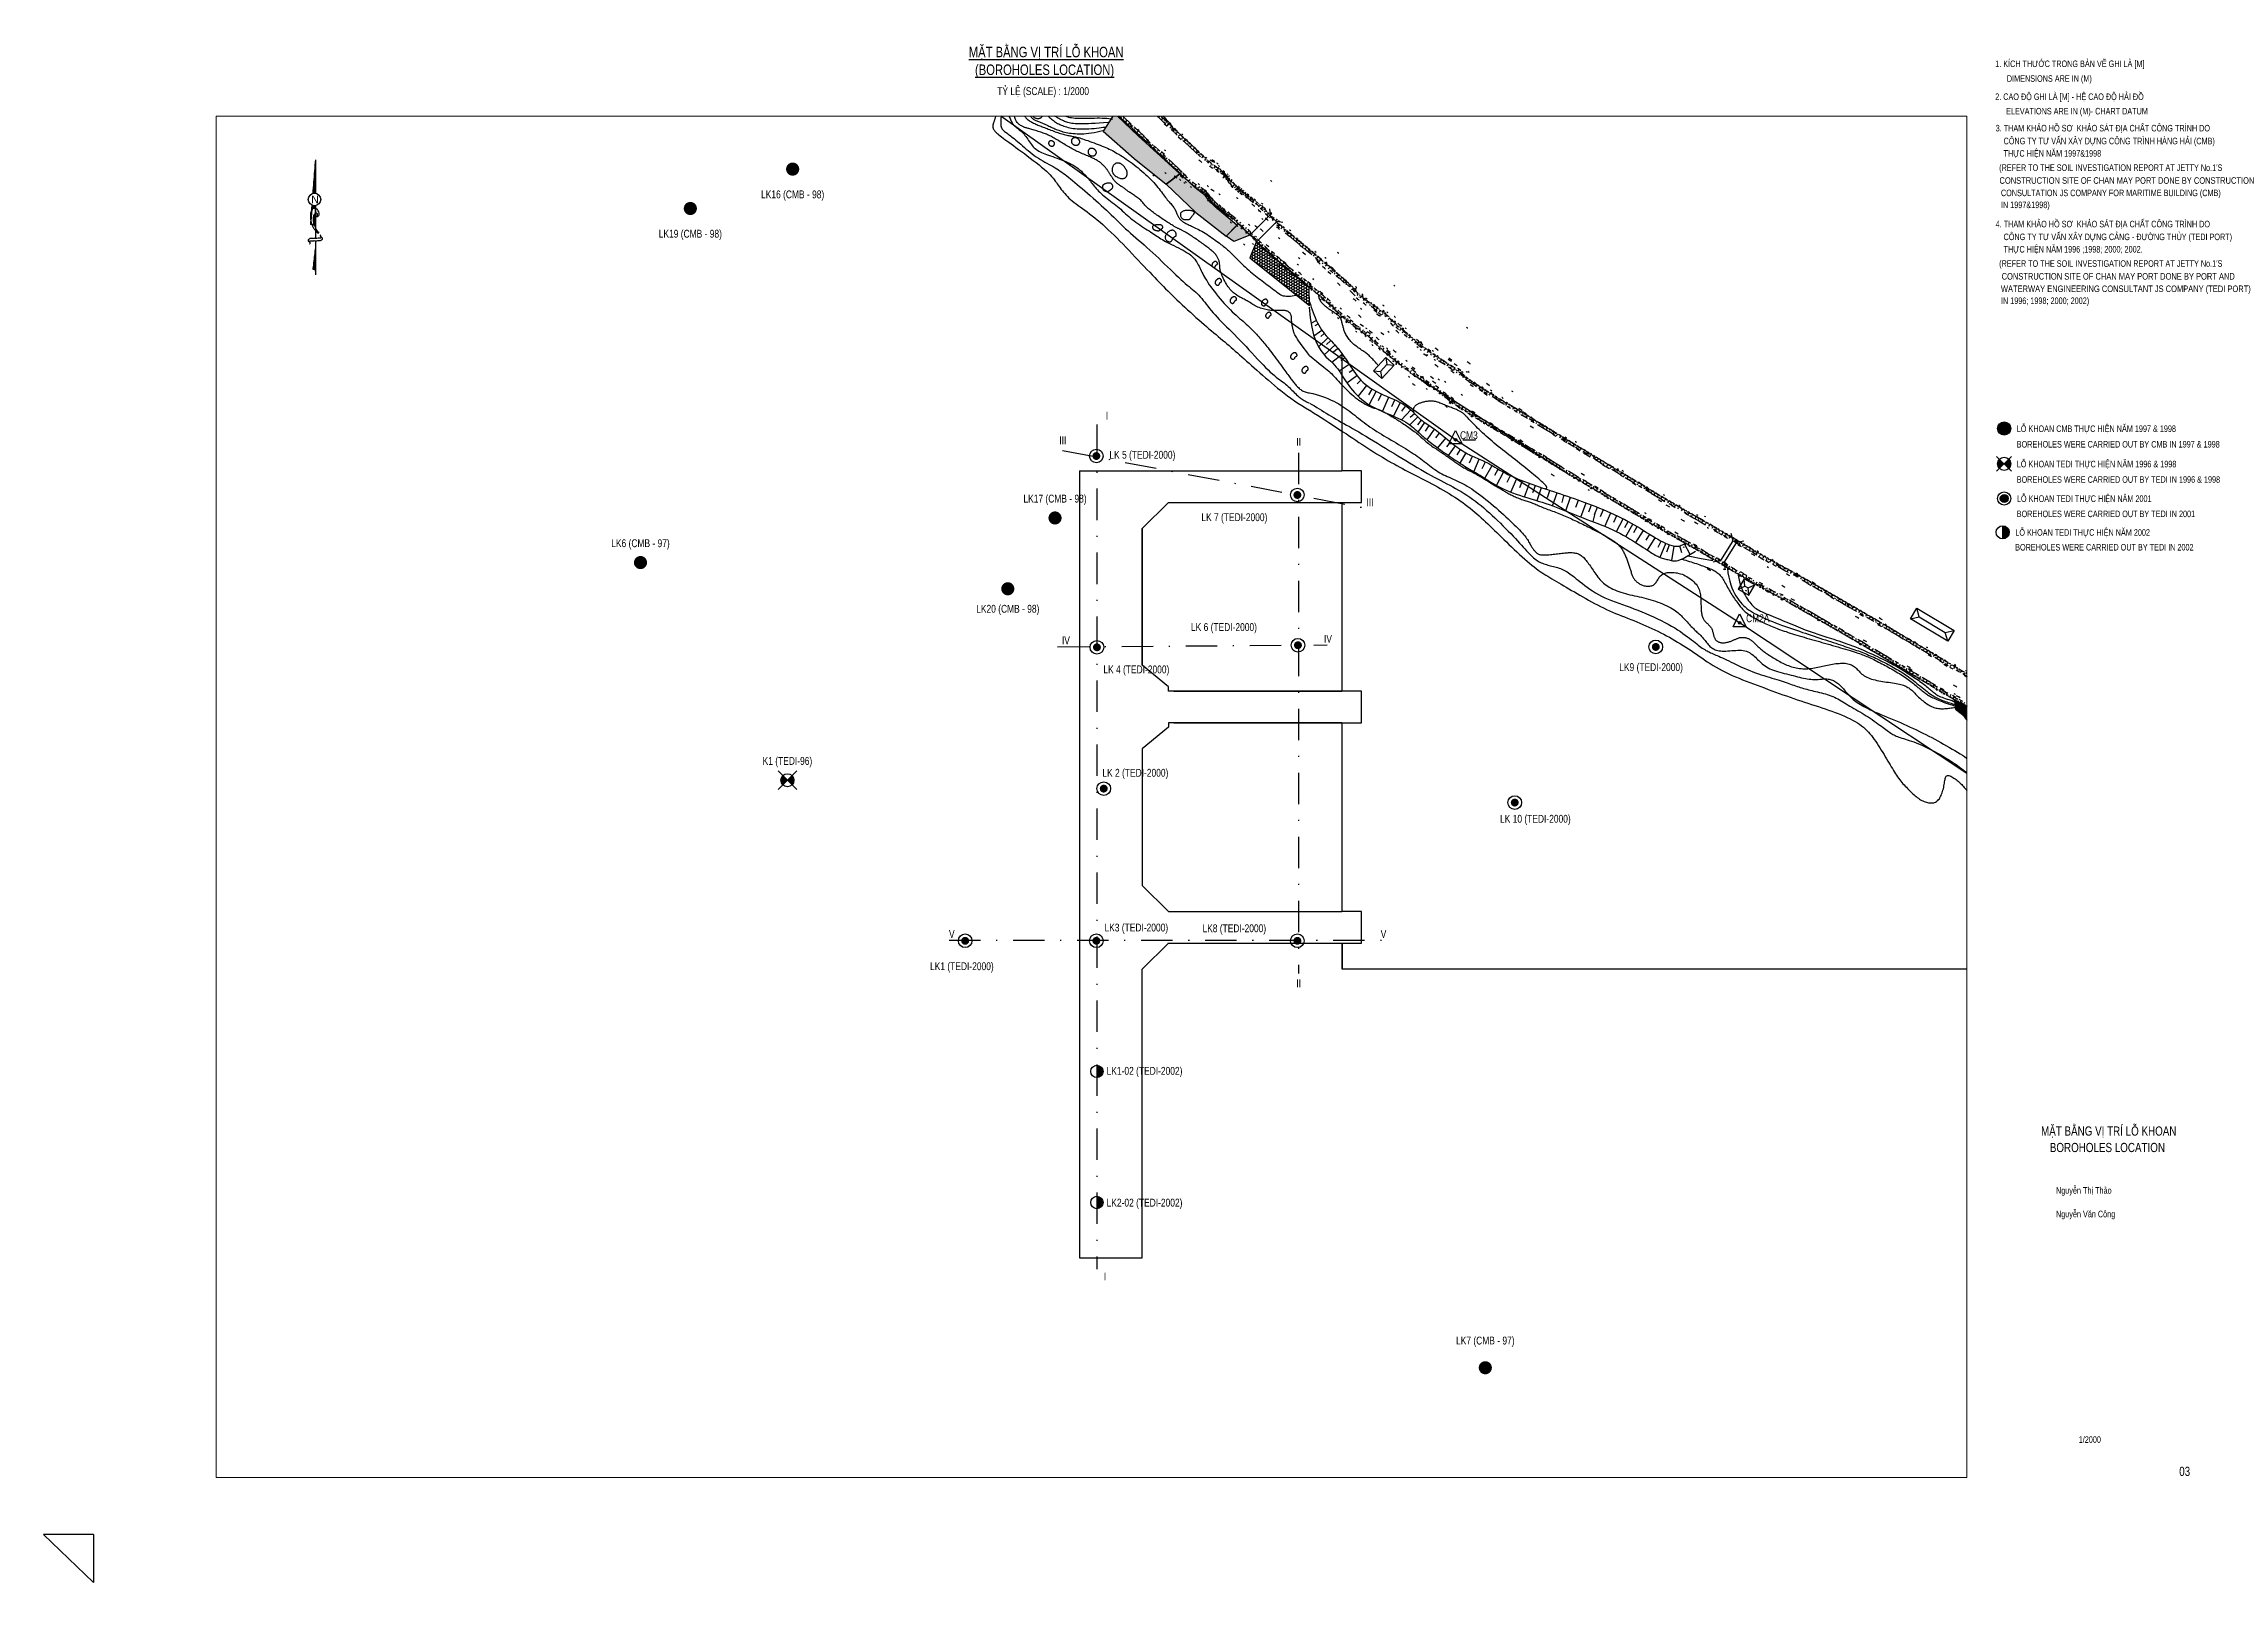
# Paper-space layout 'Layout1' of a CAD drawing. Header units: millimetres. Extents: x 1638 to 2053, y -4 to 290.
# The model-space entities are those that its viewports show. They can reach past a viewport. Long polylines and large blocks are cut down to what shows.
import ezdxf
from ezdxf.enums import TextEntityAlignment as Align

# ---------------------------------------------------------------- set-up
doc = ezdxf.new("R2010")
doc.units = ezdxf.units.MM
doc.header["$LTSCALE"] = 12
doc.header["$MEASUREMENT"] = 0
for name, pattern in [('ACAD_ISO04W100', [30, 24, -3, 0, -3]), ('DASHDOT2', [0.5, 0.25, -0.125, 0, -0.125]), ('DASHED', [0.75, 0.5, -0.25]), ('HIDDEN', [0.375, 0.25, -0.125])]:
    doc.linetypes.add(name, pattern=pattern)
doc.layers.get('0').update_dxf_attribs({"linetype": 'CONTINUOUS'})
doc.layers.get('DEFPOINTS').update_dxf_attribs({"linetype": 'CONTINUOUS'})
for name, color, linetype in [('3', 7, 'CONTINUOUS'), ('ANN-SMTEXT', 4, 'CONTINUOUS'), ('BIEN_TON_TAO_BAI', 2, 'CONTINUOUS'), ('BOREHOLE', 7, 'CONTINUOUS'), ('CTRINH', 7, 'CONTINUOUS'), ('DM0', 7, 'CONTINUOUS'), ('DM1', 4, 'CONTINUOUS'), ('DMO', 7, 'CONTINUOUS'), ('FRAME', 1, 'CONTINUOUS'), ('GHICHU', 7, 'CONTINUOUS'), ('HATCH', 8, 'CONTINUOUS'), ('KHUNG', 7, 'CONTINUOUS'), ('TEXT', 4, 'CONTINUOUS')]:
    doc.layers.add(name, color=color, linetype=linetype)
doc.layers.add('RANHGIOI_XA', color=9, linetype='ACAD_ISO04W100', lineweight=50)
doc.styles.add('02', font='VAGRB.TTF')
doc.styles.add('ROMANS', font='vn_vni.shx', dxfattribs={"width": 0.8})
doc.styles.add('TXT3', font='vn_vni.shx', dxfattribs={"width": 0.8})
doc.linetypes.add('TAL_N_T', pattern='A,0.5,[130,ltypeshp.shx,S=0.25,R=0,X=0,Y=0.25],1,[130,ltypeshp.shx,S=0.5,R=0,X=0,Y=0.5],0.5', length=2)

psp = doc.layouts.get("Layout1")

# ---------------------------------------------------------------- texts
at = {"layer": 'ANN-SMTEXT', "color": 3, "style": 'TXT3', "width": 0.8}
for s, height, p in [('%%UMAËT BAÈNG VÒ TRÍ LOÃ KHOAN', 2, (1813.85, 287.08)), ('%%U(BOROHOLES LOCATION)', 2, (1815.04, 283.7)), ('TYÛ LEÄ (SCALE) : 1/2000', 1.5, (1819.28, 279.87))]:
    psp.add_text(s, height=height, dxfattribs=at).set_placement(p)
at = {"layer": 'ANN-SMTEXT', "color": 4, "style": 'TXT3'}
for s, width, p in [('1. KÍCH THÖÔÙC TRONG BAÛN VEÕ GHI LAØ [M]', 0.8, (2009.46, 285.21)), ('DIMENSIONS ARE IN (M)', 0.8, (2011.69, 282.4)), ('2. CAO ÑOÄ GHI LAØ [M] - HEÄ CAO ÑOÄ HAÛI ÑOÀ', 0.8, (2009.46, 278.93)), ('3. THAM KHAÛO HOÀ SÔ  KHAÛO SAÙT ÑÒA CHAÁT COÂNG TRÌNH DO', 0.8, (2009.55, 272.94)), ('ELEVATIONS ARE IN (M)- CHART DATUM', 0.8, (2011.55, 276.18)), ('COÂNG TY TÖ VAÁN XAÂY DÖÏNG COÂNG TRÌNH HAØNG HAÛI (CMB)', 0.8, (2011.06, 270.49)), ("(REFER TO THE SOIL INVESTIGATION REPORT AT JETTY No.1'S", 0.8, (2010.22, 265.41)), ('THÖÏC HIEÄN NAÊM 1997&1998', 0.8, (2011.06, 268.13)), ('CONSTRUCTION SITE OF CHAN MAY PORT DONE BY CONSTRUCTION', 0.75, (2010.28, 262.96)), ('CONSULTATION JS COMPANY FOR MARITIME BUILDING (CMB)', 0.8, (2010.56, 260.6)), ('IN 1997&1998)', 0.8, (2010.56, 258.32)), ('4. THAM KHAÛO HOÀ SÔ  KHAÛO SAÙT ÑÒA CHAÁT COÂNG TRÌNH DO', 0.8, (2009.55, 254.66)), ('COÂNG TY TÖ VAÁN XAÂY DÖÏNG CAÛNG - ÑÖÔØNG THUÛY (TEDI PORT)', 0.8, (2011.06, 252.22)), ('THÖÏC HIEÄN NAÊM 1996 ;1998; 2000; 2002.', 0.8, (2011.06, 249.85)), ("(REFER TO THE SOIL INVESTIGATION REPORT AT JETTY No.1'S", 0.8, (2010.22, 247.13)), ('CONSTRUCTION SITE OF CHAN MAY PORT DONE BY PORT AND', 0.75, (2010.69, 244.69)), ('WATERWAY ENGINEERING CONSULTANT JS COMPANY (TEDI PORT)', 0.75, (2010.55, 242.32)), ('IN 1996; 1998; 2000; 2002)', 0.8, (2010.56, 240.04)), ('LOÃ KHOAN CMB THÖÏC HIEÄN NAÊM 1997 & 1998', 0.8, (2013.57, 215.64)), ('BOREHOLES WERE CARRIED OUT BY CMB IN 1997 & 1998', 0.8, (2013.57, 212.68)), ('LOÃ KHOAN TEDI THÖÏC HIEÄN NAÊM 1996 & 1998', 0.8, (2013.57, 208.91)), ('BOREHOLES WERE CARRIED OUT BY TEDI IN 1996 & 1998', 0.8, (2013.57, 205.96)), ('LOÃ KHOAN TEDI THÖÏC HIEÄN NAÊM 2001', 0.8, (2013.6, 202.31)), ('BOREHOLES WERE CARRIED OUT BY TEDI IN 2001', 0.8, (2013.57, 199.41)), ('LOÃ KHOAN TEDI THÖÏC HIEÄN NAÊM 2002', 0.8, (2013.3, 195.86)), ('BOREHOLES WERE CARRIED OUT BY TEDI IN 2002', 0.8, (2013.27, 193.05))]:
    psp.add_text(s, height=1.25, dxfattribs=dict(at, width=width)).set_placement(p)
at = {"layer": 'ANN-SMTEXT', "color": 7, "style": 'TXT3', "width": 0.8}
for s, height, p in [('MAËT BAÈNG VÒ TRÍ LOÃ KHOAN', 1.75, (2018.2, 81.51)), ('BOROHOLES LOCATION', 1.75, (2019.87, 78.37)), ('Nguyeãn Thò Thaûo', 1.25, (2021.05, 70.44)), ('Nguyeãn Vaên Coâng', 1.25, (2021.05, 65.94)), ('1/2000', 1.25, (2025.38, 22.94))]:
    psp.add_text(s, height=height, dxfattribs=at).set_placement(p)
at = {"layer": 'TEXT', "color": 7, "linetype": 'Continuous', "style": 'ROMANS', "width": 0.8}
psp.add_text('03', height=1.75, dxfattribs=at).set_placement((2044.53, 16.63))

msp = doc.modelspace()

# ---------------------------------------------------------------- texts
at = {"layer": 'BOREHOLE', "linetype": 'Continuous', "style": 'TXT3', "width": 0.8}
for s, p in [('LK16 (CMB - 98)', (501703, 1806731)), ('LK19 (CMB - 98)', (501664, 1806716)), ('LK17 (CMB - 98)', (501803, 1806615)), ('LK6 (CMB - 97)', (501645, 1806598)), ('LK20 (CMB - 98)', (501785, 1806573)), ('K1 (TEDI-96)', (501701, 1806515)), ('LK7 (CMB - 97)', (501967, 1806294))]:
    msp.add_text(s, height=3, dxfattribs=at).set_placement(p, align=Align.MIDDLE)
for s, p in [('CM3', (501960.74, 1806638.05, 7.84)), ('CM2A', (502070.85, 1806568.26, 7.84))]:
    msp.add_text(s, height=3, dxfattribs=at).set_placement(p, align=Align.CENTER)
for s, p in [('LK 5 (TEDI-2000)', (501823.72, 1806630.58)), ('LK 7 (TEDI-2000)', (501858.78, 1806606.78)), ('LK 6 (TEDI-2000)', (501854.81, 1806564.89)), ('LK 4 (TEDI-2000)', (501821.42, 1806548.75)), ('LK9 (TEDI-2000)', (502018.05, 1806549.63)), ('LK 2 (TEDI-2000)', (501821.05, 1806509.34)), ('LK 10 (TEDI-2000)', (501972.62, 1806491.81)), ('LK3 (TEDI-2000)', (501821.85, 1806450.34)), ('LK8 (TEDI-2000)', (501859.2, 1806450.06)), ('LK1 (TEDI-2000)', (501755.37, 1806435.59)), ('LK1-02 (TEDI-2002)', (501822.66, 1806395.7)), ('LK2-02 (TEDI-2002)', (501822.66, 1806345.45))]:
    msp.add_text(s, height=3, dxfattribs=at).set_placement(p)
at = {"layer": 'CTRINH', "color": 3, "linetype": 'Continuous', "style": 'TXT3', "width": 0.8}
for s, p in [('I', (501822.4, 1806645.47)), ('III', (501804.64, 1806636.1)), ('II', (501894.95, 1806635.51)), ('III', (501921.69, 1806612.43)), ('IV', (501805.64, 1806559.84)), ('IV', (501905.53, 1806560.43)), ('V', (501762.58, 1806447.86)), ('V', (501927.12, 1806447.86)), ('II', (501894.95, 1806429.05)), ('I', (501821.57, 1806317.28))]:
    msp.add_text(s, height=3, dxfattribs=at).set_placement(p)

# ---------------------------------------------------------------- blocks, each defined once
blk = doc.blocks.new('n1')
at = {"color": 4}
for p, q in [((0, -4.98), (0, 0)), ((-0.35, -7.22), (-0.35, -4.67)), ((-0.35, -7.22), (-0.35, -4.67)), ((-0.3, -5.03), (-0.3, -3.89)), ((-0.3, -7.21), (-0.3, -4.68)), ((-0.3, -7.21), (-0.3, -4.68)), ((-0.25, -5.02), (-0.25, -3.24)), ((-0.25, -7.21), (-0.25, -4.68)), ((-0.2, -5.01), (-0.2, -2.59)), ((-0.2, -7.21), (-0.2, -4.69)), ((-0.15, -5), (-0.15, -1.94)), ((-0.15, -7.21), (-0.15, -4.69)), ((-0.1, -4.99), (-0.1, -1.3)), ((-0.1, -7.22), (-0.1, -4.7)), ((-0.05, -4.99), (-0.05, -0.65)), ((-0.05, -7.22), (-0.05, -4.7)), ((0, -7.23), (0, -4.71)), ((-0.55, -7.25), (-0.55, -7.07)), ((-0.5, -7.24), (-0.5, -6.41)), ((-0.5, -7.24), (-0.5, -6.89)), ((-0.45, -7.23), (-0.45, -5.75)), ((-0.45, -7.23), (-0.45, -6.71)), ((-0.4, -7.22), (-0.4, -5.09)), ((-0.4, -7.22), (-0.4, -5.09)), ((-1.11, -14.25), (-1.11, -14.25)), ((-1.06, -14.25), (-1.06, -13.6)), ((-1.01, -14.25), (-1.01, -13.68)), ((-0.96, -14.24), (-0.96, -13.85)), ((-0.91, -14.24), (-0.91, -14)), ((-0.86, -11.03), (-0.86, -11.01)), ((-0.86, -14.24), (-0.86, -14.15)), ((-0.81, -11), (-0.81, -10.38)), ((-0.81, -10.96), (-0.81, -10.86)), ((-0.76, -10.89), (-0.76, -9.93)), ((-0.76, -10.89), (-0.76, -10.86)), ((-0.71, -10.84), (-0.71, -9.95)), ((-0.65, -10.79), (-0.65, -9.97)), ((-0.6, -10.76), (-0.6, -9.98)), ((-0.55, -10.73), (-0.55, -10)), ((-0.5, -10.7), (-0.5, -10.01)), ((-0.45, -10.69), (-0.45, -10.02)), ((-0.45, -13.6), (-0.45, -12.52)), ((-0.4, -10.67), (-0.4, -10.02)), ((-0.4, -13.9), (-0.4, -12.32)), ((-0.35, -10.66), (-0.35, -10.03)), ((-0.35, -14.1), (-0.35, -12.18)), ((-0.3, -10.65), (-0.3, -10.03)), ((-0.3, -14.27), (-0.3, -12.06)), ((-0.25, -10.65), (-0.25, -10.03)), ((-0.25, -14.41), (-0.25, -11.97)), ((-0.2, -10.64), (-0.2, -10.03)), ((-0.2, -14.44), (-0.2, -11.9)), ((-0.15, -10.65), (-0.15, -10.03)), ((-0.15, -12.3), (-0.15, -11.84)), ((-0.15, -14.48), (-0.15, -12.32)), ((-0.1, -10.65), (-0.1, -10.03)), ((-0.1, -12.35), (-0.1, -11.78)), ((-0.1, -14.52), (-0.1, -12.39)), ((-0.05, -10.66), (-0.05, -10.02)), ((-0.05, -12.41), (-0.05, -11.74)), ((-0.05, -14.58), (-0.05, -12.47)), ((0, -10.66), (0, -10.01)), ((0, -12.46), (0, -10.83)), ((0, -14.64), (0, -12.55)), ((-0.5, -24.31), (-0.5, -23.98)), ((-0.45, -24.31), (-0.45, -23.55)), ((-0.4, -24.3), (-0.4, -23.12)), ((-0.35, -24.31), (-0.35, -22.69)), ((-0.3, -24.32), (-0.3, -22.25)), ((-0.25, -24.33), (-0.25, -21.82)), ((-0.2, -24.36), (-0.2, -21.39)), ((-0.15, -24.39), (-0.15, -20.96)), ((-0.1, -24.43), (-0.1, -20.53)), ((-0.05, -24.5), (-0.05, -20.1)), ((0, -24.6), (0, -19.66))]:
    blk.add_line(p, q, dxfattribs=at)
blk.add_line((-0.35, -5.05), (-0.35, -4.53))
for points in [[(-0.11, -15.5), (-0.01, -15.61), (0.07, -15.7), (0.14, -15.78), (0.19, -15.83), (0.24, -15.88), (0.27, -15.91), (0.3, -15.94), (0.32, -15.96), (0.34, -15.98), (0.36, -16), (0.38, -16.02), (0.39, -16.03), (0.41, -16.04), (0.42, -16.06), (0.44, -16.07), (0.45, -16.08), (0.46, -16.08), (0.47, -16.09), (0.48, -16.1), (0.49, -16.1), (0.5, -16.11), (0.51, -16.11), (0.52, -16.11), (0.53, -16.11), (0.54, -16.12), (0.55, -16.12), (0.56, -16.12), (0.57, -16.12), (0.58, -16.12), (0.59, -16.12), (0.6, -16.11), (0.61, -16.11), (0.62, -16.11), (0.63, -16.11), (0.65, -16.1), (0.66, -16.1), (0.67, -16.09), (0.69, -16.08), (0.7, -16.07), (0.71, -16.07), (0.73, -16.06), (0.74, -16.05), (0.75, -16.04), (0.76, -16.02), (0.76, -16.01), (0.77, -16), (0.77, -15.99), (0.78, -15.99)], [(0.4, -15.74), (0.47, -15.8), (0.53, -15.85), (0.57, -15.89), (0.61, -15.91), (0.65, -15.93), (0.68, -15.95), (0.73, -15.97), (0.78, -15.99)]]:
    blk.add_lwpolyline(points, dxfattribs=at)
at = {"color": 2}
blk.add_circle((-0.23, -8.62), 1.41, dxfattribs=at)
at = {"layer": 'GHICHU', "color": 4}
for p, q in [((0.02, 0.25), (-0.39, -5.06)), ((0.02, 0.25), (0.02, -4.98)), ((-0.37, -4.67), (-0.57, -7.25)), ((0.03, -4.71), (0.03, -7.24)), ((-0.54, -6.93), (-0.56, -7.25)), ((-0.85, -10.86), (-1.11, -14.25)), ((-0.77, -9.92), (-0.86, -11.02)), ((-0.77, -9.92), (-0.77, -9.92)), ((0.02, -14.66), (0.01, -17.16)), ((0.02, -10.01), (0.02, -10.96)), ((0.02, -10.83), (0.02, -11.57)), ((0.02, -11.57), (0.02, -12.49)), ((0.02, -12.58), (0.02, -12.9)), ((0.02, -12.9), (0.02, -14.66)), ((0.02, -19.49), (-0.54, -24.33)), ((0.01, -17.16), (0.01, -17.34)), ((0.01, -17.87), (0.02, -19.49)), ((0.02, -19.49), (0.02, -24.73)), ((0.02, -24.73), (0.02, -25.54))]:
    blk.add_line(p, q, dxfattribs=at)
for points in [[(-0.35, -12.24, 0.077736), (-0.16, -12.38, 0.07962), (0.05, -12.46, 0.096266), (0.35, -12.47, 0.100752), (0.62, -12.36, 0.224486), (0.8, -12.06, 0.11255), (0.72, -11.39, 0.100563), (0.43, -10.91, 0.134878), (0.07, -10.68, 0.132719), (-0.4, -10.67, 0.155229), (-0.74, -10.88, 0.101616), (-1, -11.32, 0.067278), (-1.13, -12.08, 0.034332), (-1.11, -13.1, 0.050354), (-0.98, -13.78, 0.032541), (-0.66, -14.63, 0.044988), (-0.33, -15.21, 0.025546), (-0.11, -15.5, 0.017117)], [(0.28, -12.39, 0.076919), (0.38, -12.26, 0.080527), (0.43, -12.12, 0.088695), (0.44, -11.88, 0.141897), (0.37, -11.75, 0.152973), (0.25, -11.68, 0.126446), (0.08, -11.68, 0.120122), (-0.09, -11.77, 0.080483), (-0.27, -12, 0.067361), (-0.43, -12.43, 0.059891), (-0.49, -12.93, 0.028199), (-0.45, -13.6, 0.039094), (-0.36, -14.07, 0.016831), (-0.26, -14.38, 0.008651), (-0.04, -14.97, 0.03625), (0.1, -15.27, 0.021578), (0.4, -15.74)], [(-0.06, -17.34, 0.004821), (-0.29, -17.34, 0.00885), (-0.42, -17.34, 0.005772), (-0.88, -17.37, 0.010588), (-1.14, -17.39, 0.071206), (-1.35, -17.45, 0.064975), (-1.55, -17.57, 0.103615), (-1.66, -17.7, 0.157116), (-1.68, -17.81, 0.084448), (-1.65, -17.93, 0.119022), (-1.59, -18), (-1.36, -18.17), (-1.23, -18.27)], [(-1.33, -18.58, 0.155222), (-1.21, -18.51, 0.230745), (-1.18, -18.42, 0.039788), (-1.2, -18.33, 0.040789), (-1.23, -18.26, 0.05365), (-1.27, -18.2, -0.067543), (-1.31, -18.14, -0.159888), (-1.33, -18.03, -0.204389), (-1.28, -17.96, -0.067398), (-1.2, -17.92, -0.052215), (-1.1, -17.9, -0.013577), (-0.92, -17.89, -0.005027), (-0.43, -17.87, -0.010776), (-0.3, -17.86, -0.005653), (-0.06, -17.87)], [(1.22, -16.63, 0.155222), (1.09, -16.7, 0.230745), (1.06, -16.79, 0.039788), (1.08, -16.88, 0.040789), (1.12, -16.95, 0.05365), (1.15, -17.01, -0.067543), (1.19, -17.07, -0.159888), (1.21, -17.18, -0.204389), (1.16, -17.25, -0.067398), (1.09, -17.29, -0.052215), (0.98, -17.31, -0.013577), (0.8, -17.32, -0.005027), (0.31, -17.34, -0.010776), (0.19, -17.34, -0.005653), (-0.06, -17.34)], [(-0.06, -17.87, 0.004821), (0.17, -17.87, 0.00885), (0.3, -17.87, 0.005772), (0.77, -17.84, 0.010588), (1.02, -17.81, 0.071206), (1.23, -17.76, 0.064975), (1.43, -17.64, 0.103615), (1.55, -17.51, 0.157116), (1.57, -17.4, 0.084448), (1.53, -17.28, 0.119022), (1.47, -17.21), (1.24, -17.04), (1.11, -16.94)]]:
    blk.add_lwpolyline(points, format="xyb", dxfattribs=at)
for centre, radius, start, end in [((-0.9, -15.43), 1.2, 40.1394, 100.2647), ((-0.41, -24.73), 0.43, 0.0614, 108.1897)]:
    blk.add_arc(centre, radius, start, end, dxfattribs=at)
at = {"layer": 'RANHGIOI_XA', "color": 2, "linetype": 'TAL_N_T', "insert": (-0.96, -7.74), "char_height": 1.76, "width": 0.3989, "attachment_point": 1, "style": '02'}
blk.add_mtext('N', dxfattribs=at)
blk = doc.blocks.new('A$C522213E8')
at = {"layer": 'CTRINH', "linetype": 'Continuous'}
blk.add_hatch(color=4, dxfattribs=at).paths.add_polyline_path([(2.41, 4.72), (2.41, 0, 0.408472), (4.72, 2.36, 0.408472)])
at = {"layer": 'CTRINH', "color": 4, "linetype": 'Continuous', "elevation": 5.55, "flags": 128}
blk.add_lwpolyline([(2.41, 4.74), (2.41, 0)], dxfattribs=at)
at = {"layer": 'CTRINH', "color": 4, "linetype": 'Continuous'}
blk.add_circle((2.36, 2.36, 5.55), 2.36, dxfattribs=at)
blk = doc.blocks.new('PVI - Metric')
at = {"color": 0, "linetype": 'ByBlock', "lineweight": -2}
blk.add_lwpolyline([(-2.5, -1.53), (0, 3.47), (2.5, -1.53)], close=True, dxfattribs=at)
blk.add_circle((0, 0), 0.5, dxfattribs=at)

# ---------------------------------------------------------------- hatches: boundary and pattern name
at = {"layer": 'DM1'}
h = msp.add_hatch(dxfattribs=at)
h.set_pattern_fill('HONEY', color=256, scale=3, style=0)
h.paths.add_polyline_path([(502145.84, 1806538.65), (502146.15, 1806535.05), (502150.88, 1806531.6), (502161.62, 1806525.34), (502177.86, 1806513.72), (502180.8, 1806516.4)])
at = {"layer": 'HATCH', "linetype": 'Continuous'}
h = msp.add_hatch(color=3, dxfattribs=at)
h.paths.add_polyline_path([(501701, 1806508), (501699.23, 1806509.77, 0.198912), (501698.5, 1806508, 0.198912), (501699.23, 1806506.23)])
h.paths.add_polyline_path([(501702.77, 1806509.77), (501701, 1806508), (501702.77, 1806506.23, 0.198912), (501703.5, 1806508, 0.198912)])
at = {"layer": 'TEXT', "linetype": 'Continuous'}
h = msp.add_hatch(dxfattribs=at)
h.set_pattern_fill('HONEY', color=256, scale=5, style=0)
h.paths.add_polyline_path([(501834.65, 1806753.64), (501825.67, 1806762.17), (501821.29, 1806755.47), (501833.21, 1806745.06), (501845.39, 1806735.22), (501850.58, 1806739.16)])
h.paths.add_polyline_path([(501860.28, 1806730.99), (501856.26, 1806734.03), (501852.13, 1806737.87), (501850.58, 1806739.16), (501845.39, 1806735.22), (501856.61, 1806724.52), (501868.25, 1806715.4), (501872.29, 1806719.67), (501864.05, 1806726.65), (501861.9, 1806728.76)])
h.paths.add_polyline_path([(501872.95, 1806720.09), (501868.25, 1806715.4), (501871.21, 1806713.45), (501877.19, 1806715.81)])
h = msp.add_hatch(dxfattribs=at)
h.set_pattern_fill('HONEY', color=256, scale=5, style=0)
h.paths.add_polyline_path([(501888.72, 1806705.42), (501888.52, 1806705.58), (501888.06, 1806705.96), (501887.6, 1806706.34), (501887.3, 1806706.59), (501887.33, 1806706.62), (501886.49, 1806707.35), (501886.44, 1806707.3), (501886.21, 1806707.49), (501885.98, 1806707.68), (501886.04, 1806707.74), (501885.13, 1806708.52), (501885.06, 1806708.44), (501884.82, 1806708.64), (501884.6, 1806708.83), (501884.67, 1806708.92), (501881.94, 1806711.27), (501881.89, 1806711.22), (501881.89, 1806711.22), (501881.89, 1806711.22), (501881.94, 1806711.27), (501879.7, 1806713.21), (501877.31, 1806707.24), (501899.96, 1806688.99), (501899.87, 1806695.79)])

# ---------------------------------------------------------------- linework, layer by layer
at = {"layer": '3', "linetype": 'Continuous'}
for p, q in [((501825.68, 1806762.69, 7), (501825.59, 1806762.78, 7)), ((501826.12, 1806762.28, 6.98), (501825.68, 1806762.69, 7)), ((501826.03, 1806762.65, 6.99), (501825.89, 1806762.5, 6.99)), ((501826.56, 1806761.87, 6.97), (501826.12, 1806762.28, 6.98)), ((501826.56, 1806763.24, 7.05), (501826.27, 1806763.51, 7.06)), ((501826.59, 1806762.39, 6.97), (501826.32, 1806762.1, 6.97)), ((501827.65, 1806762.22, 7.01), (501826.56, 1806763.24, 7.05)), ((501827, 1806761.46, 6.95), (501826.56, 1806761.87, 6.97)), ((501827.1, 1806762.73, 7.03), (501826.76, 1806762.36, 7.03)), ((501826.9, 1806761.82, 6.96), (501826.76, 1806761.68, 6.96)), ((501827.43, 1806761.05, 6.93), (501827, 1806761.46, 6.95)), ((501827.46, 1806761.57, 6.94), (501827.19, 1806761.28, 6.94)), ((501827.87, 1806760.64, 6.92), (501827.43, 1806761.05, 6.93)), ((501828.2, 1806761.7, 6.99), (501827.52, 1806760.97, 6.99)), ((501827.78, 1806761.01, 6.92), (501827.64, 1806760.86, 6.92)), ((501828.75, 1806761.19, 6.97), (501827.65, 1806762.22, 7.01)), ((501828.31, 1806760.23, 6.9), (501827.87, 1806760.64, 6.92)), ((501828.34, 1806760.75, 6.91), (501828.07, 1806760.46, 6.91)), ((501828.75, 1806759.82, 6.88), (501828.31, 1806760.23, 6.9)), ((501828.65, 1806760.19, 6.89), (501828.52, 1806760.04, 6.89)), ((501829.84, 1806760.17, 6.93), (501828.75, 1806761.19, 6.97)), ((501829.19, 1806759.41, 6.87), (501828.75, 1806759.82, 6.88)), ((501829.22, 1806759.93, 6.88), (501828.94, 1806759.64, 6.88)), ((501829.29, 1806760.68, 6.95), (501828.95, 1806760.31, 6.95)), ((501829.62, 1806759, 6.85), (501829.19, 1806759.41, 6.87)), ((501829.53, 1806759.37, 6.86), (501829.39, 1806759.22, 6.86)), ((501830.06, 1806758.59, 6.83), (501829.62, 1806759, 6.85)), ((501830.39, 1806759.66, 6.91), (501829.71, 1806758.92, 6.91)), ((501830.09, 1806759.11, 6.84), (501829.82, 1806758.82, 6.84)), ((501830.94, 1806759.14, 6.88), (501829.84, 1806760.17, 6.93)), ((501832.03, 1806758.12, 6.84), (501830.94, 1806759.14, 6.88)), ((501838.63, 1806764.24, 7.35), (501837.54, 1806765.27, 7.39)), ((501839.8, 1806764.52, 7.33), (501839.12, 1806763.79, 7.33)), ((501840.82, 1806762.19, 7.27), (501839.73, 1806763.22, 7.31)), ((501840.17, 1806764.17, 7.38), (501839.74, 1806764.58, 7.39)), ((501839.95, 1806764.37, 7.39), (501839.82, 1806764.23, 7.39)), ((501840.39, 1806763.96, 7.37), (501840.12, 1806763.67, 7.37)), ((501840.61, 1806763.76, 7.36), (501840.17, 1806764.17, 7.38)), ((501840.59, 1806763.1, 7.29), (501840.24, 1806762.74, 7.29)), ((501841.05, 1806763.35, 7.34), (501840.61, 1806763.76, 7.36)), ((501840.83, 1806763.55, 7.35), (501840.69, 1806763.41, 7.35)), ((501841.92, 1806761.17, 7.23), (501840.82, 1806762.19, 7.27)), ((501841.27, 1806763.14, 7.34), (501841, 1806762.85, 7.34)), ((501841.49, 1806762.94, 7.33), (501841.05, 1806763.35, 7.34)), ((501841.99, 1806762.47, 7.25), (501841.31, 1806761.74, 7.25)), ((501841.93, 1806762.53, 7.31), (501841.49, 1806762.94, 7.33)), ((501841.71, 1806762.73, 7.32), (501841.57, 1806762.59, 7.32)), ((501842.14, 1806762.32, 7.3), (501841.87, 1806762.03, 7.3)), ((501843.01, 1806760.15, 7.18), (501841.92, 1806761.17, 7.23)), ((501842.36, 1806762.12, 7.29), (501841.93, 1806762.53, 7.31)), ((501842.8, 1806761.71, 7.28), (501842.36, 1806762.12, 7.29)), ((501842.77, 1806761.05, 7.21), (501842.43, 1806760.69, 7.21)), ((501842.58, 1806761.92, 7.29), (501842.45, 1806761.77, 7.29)), ((501843.02, 1806761.5, 7.27), (501842.75, 1806761.21, 7.27)), ((501843.24, 1806761.3, 7.26), (501842.8, 1806761.71, 7.28)), ((501844.11, 1806759.12, 7.14), (501843.01, 1806760.15, 7.18)), ((501843.68, 1806760.89, 7.25), (501843.24, 1806761.3, 7.26)), ((501843.46, 1806761.09, 7.25), (501843.32, 1806760.95, 7.25)), ((501844.18, 1806760.42, 7.17), (501843.5, 1806759.69, 7.17)), ((501843.9, 1806760.69, 7.24), (501843.62, 1806760.39, 7.24)), ((501844.11, 1806760.48, 7.23), (501843.68, 1806760.89, 7.25)), ((501844.55, 1806760.07, 7.21), (501844.11, 1806760.48, 7.23)), ((501845.2, 1806758.1, 7.1), (501844.11, 1806759.12, 7.14)), ((501844.33, 1806760.27, 7.22), (501844.2, 1806760.13, 7.22)), ((501844.77, 1806759.86, 7.2), (501844.5, 1806759.57, 7.2)), ((501844.99, 1806759.66, 7.2), (501844.55, 1806760.07, 7.21)), ((501844.96, 1806759, 7.12), (501844.62, 1806758.64, 7.12)), ((501845.43, 1806759.25, 7.18), (501844.99, 1806759.66, 7.2)), ((501845.21, 1806759.46, 7.19), (501845.07, 1806759.31, 7.19)), ((501845.65, 1806759.05, 7.17), (501845.37, 1806758.75, 7.17)), ((501845.87, 1806758.84, 7.16), (501845.43, 1806759.25, 7.18)), ((501830.5, 1806758.18, 6.82), (501830.06, 1806758.59, 6.83)), ((501830.4, 1806758.55, 6.82), (501830.27, 1806758.4, 6.82)), ((501830.94, 1806757.77, 6.8), (501830.5, 1806758.18, 6.82)), ((501830.97, 1806758.29, 6.81), (501830.69, 1806758, 6.81)), ((501831.37, 1806757.36, 6.78), (501830.94, 1806757.77, 6.8)), ((501831.48, 1806758.63, 6.86), (501831.14, 1806758.26, 6.86)), ((501831.28, 1806757.73, 6.79), (501831.14, 1806757.58, 6.79)), ((501831.81, 1806756.96, 6.76), (501831.37, 1806757.36, 6.78)), ((501831.84, 1806757.47, 6.77), (501831.57, 1806757.18, 6.77)), ((501832.58, 1806757.6, 6.82), (501831.89, 1806756.88, 6.82)), ((501832.16, 1806756.91, 6.76), (501832.02, 1806756.76, 6.76)), ((501832.69, 1806756.14, 6.73), (501832.25, 1806756.54, 6.75)), ((501832.72, 1806756.65, 6.74), (501832.45, 1806756.36, 6.74)), ((501833.13, 1806755.73, 6.71), (501832.69, 1806756.14, 6.73)), ((501833.03, 1806756.09, 6.72), (501832.89, 1806755.94, 6.72)), ((501834.22, 1806756.07, 6.76), (501833.13, 1806757.09, 6.8)), ((501833.56, 1806755.31, 6.7), (501833.13, 1806755.73, 6.71)), ((501833.59, 1806755.83, 6.71), (501833.32, 1806755.54, 6.71)), ((501833.67, 1806756.58, 6.78), (501833.33, 1806756.22, 6.78)), ((501834, 1806754.91, 6.68), (501833.56, 1806755.31, 6.7)), ((501833.91, 1806755.27, 6.69), (501833.77, 1806755.12, 6.69)), ((501834.44, 1806754.5, 6.66), (501834, 1806754.91, 6.68)), ((501834.77, 1806755.56, 6.74), (501834.09, 1806754.83, 6.74)), ((501834.47, 1806755.01, 6.67), (501834.2, 1806754.72, 6.67)), ((501835.31, 1806755.04, 6.72), (501834.22, 1806756.07, 6.76)), ((501834.88, 1806754.09, 6.65), (501834.44, 1806754.5, 6.66)), ((501834.78, 1806754.45, 6.66), (501834.65, 1806754.3, 6.66)), ((501835.32, 1806753.68, 6.63), (501834.88, 1806754.09, 6.65)), ((501835.35, 1806754.2, 6.64), (501835.07, 1806753.9, 6.64)), ((501836.41, 1806754.02, 6.67), (501835.31, 1806755.04, 6.72)), ((501835.75, 1806753.27, 6.61), (501835.32, 1806753.68, 6.63)), ((501835.86, 1806754.53, 6.7), (501835.52, 1806754.17, 6.7)), ((501835.66, 1806753.63, 6.62), (501835.52, 1806753.48, 6.62)), ((501836.19, 1806752.86, 6.6), (501835.75, 1806753.27, 6.61)), ((501836.22, 1806753.38, 6.61), (501835.95, 1806753.08, 6.61)), ((501836.63, 1806752.45, 6.58), (501836.19, 1806752.86, 6.6)), ((501836.96, 1806753.51, 6.65), (501836.27, 1806752.78, 6.65)), ((501836.53, 1806752.81, 6.59), (501836.4, 1806752.66, 6.59)), ((501837.5, 1806752.99, 6.63), (501836.41, 1806754.02, 6.67)), ((501837.07, 1806752.04, 6.56), (501836.63, 1806752.45, 6.58)), ((501837.1, 1806752.55, 6.57), (501836.82, 1806752.26, 6.57)), ((501837.5, 1806751.63, 6.55), (501837.07, 1806752.04, 6.56)), ((501837.41, 1806751.99, 6.56), (501837.27, 1806751.84, 6.56)), ((501838.6, 1806751.97, 6.59), (501837.5, 1806752.99, 6.63)), ((501837.94, 1806751.22, 6.53), (501837.5, 1806751.63, 6.55)), ((501837.97, 1806751.74, 6.54), (501837.7, 1806751.44, 6.54)), ((501838.05, 1806752.48, 6.61), (501837.71, 1806752.12, 6.61)), ((501838.38, 1806750.81, 6.51), (501837.94, 1806751.22, 6.53)), ((501838.29, 1806751.17, 6.52), (501838.15, 1806751.02, 6.52)), ((501839.15, 1806751.46, 6.57), (501838.46, 1806750.73, 6.57)), ((501838.85, 1806750.92, 6.51), (501838.58, 1806750.62, 6.51)), ((501840.24, 1806750.43, 6.53), (501839.9, 1806750.07, 6.53)), ((501846.37, 1806758.37, 7.08), (501845.69, 1806757.64, 7.08)), ((501846.09, 1806758.64, 7.15), (501845.95, 1806758.49, 7.15)), ((501846.52, 1806758.23, 7.14), (501846.25, 1806757.93, 7.14)), ((501846.74, 1806758.02, 7.13), (501846.3, 1806758.43, 7.14)), ((501847.15, 1806756.95, 7.04), (501846.81, 1806756.59, 7.04)), ((501846.96, 1806757.82, 7.12), (501846.82, 1806757.67, 7.12)), ((501847.4, 1806757.41, 7.1), (501847.12, 1806757.11, 7.1)), ((501847.62, 1806757.2, 7.1), (501847.18, 1806757.61, 7.11)), ((501848.05, 1806756.79, 7.08), (501847.62, 1806757.2, 7.1)), ((501847.84, 1806757, 7.09), (501847.7, 1806756.85, 7.09)), ((501848.56, 1806756.32, 7), (501847.87, 1806755.59, 7)), ((501848.27, 1806756.58, 7.07), (501848, 1806756.29, 7.07)), ((501849.57, 1806753.99, 6.95), (501848.48, 1806755.02, 6.98)), ((501848.93, 1806755.97, 7.05), (501848.49, 1806756.38, 7.07)), ((501848.71, 1806756.17, 7.06), (501848.57, 1806756.03, 7.06)), ((501849.15, 1806755.76, 7.04), (501848.87, 1806755.47, 7.04)), ((501849.37, 1806755.56, 7.04), (501848.93, 1806755.97, 7.05)), ((501849.34, 1806754.9, 6.97), (501848.99, 1806754.54, 6.97)), ((501849.8, 1806755.15, 7.02), (501849.37, 1806755.56, 7.04)), ((501849.58, 1806755.35, 7.03), (501849.45, 1806755.21, 7.03)), ((501850.02, 1806754.94, 7.01), (501849.75, 1806754.65, 7.01)), ((501850.24, 1806754.74, 7.01), (501849.8, 1806755.15, 7.02)), ((501850.74, 1806754.26, 6.93), (501850.06, 1806753.54, 6.93)), ((501850.46, 1806754.53, 7), (501850.32, 1806754.38, 7)), ((501850.89, 1806754.12, 6.99), (501850.62, 1806753.83, 6.99)), ((501851.11, 1806753.91, 6.98), (501850.68, 1806754.32, 6.99)), ((501851.55, 1806753.5, 6.96), (501851.11, 1806753.91, 6.98)), ((501851.52, 1806752.84, 6.89), (501851.18, 1806752.48, 6.89)), ((501851.33, 1806753.71, 6.97), (501851.19, 1806753.56, 6.97)), ((501851.77, 1806753.3, 6.96), (501851.49, 1806753, 6.96)), ((501851.99, 1806753.09, 6.95), (501851.55, 1806753.5, 6.96)), ((501852.85, 1806750.91, 6.84), (501851.76, 1806751.94, 6.88)), ((501852.2, 1806752.89, 6.94), (501852.07, 1806752.74, 6.94)), ((501852.93, 1806752.21, 6.86), (501852.24, 1806751.48, 6.86)), ((501852.64, 1806752.47, 6.93), (501852.37, 1806752.18, 6.93)), ((501852.86, 1806752.27, 6.92), (501852.42, 1806752.68, 6.94)), ((501853.94, 1806749.88, 6.81), (501852.85, 1806750.91, 6.84)), ((501853.3, 1806751.86, 6.91), (501852.86, 1806752.27, 6.92)), ((501853.08, 1806752.06, 6.92), (501852.94, 1806751.92, 6.92)), ((501853.51, 1806751.65, 6.9), (501853.24, 1806751.36, 6.9)), ((501853.73, 1806751.45, 6.89), (501853.3, 1806751.86, 6.91)), ((501853.7, 1806750.79, 6.83), (501853.36, 1806750.42, 6.83)), ((501854.17, 1806751.03, 6.88), (501853.73, 1806751.45, 6.89)), ((501853.95, 1806751.24, 6.89), (501853.82, 1806751.09, 6.89)), ((501854.39, 1806750.83, 6.87), (501854.11, 1806750.54, 6.87)), ((501854.61, 1806750.62, 6.87), (501854.17, 1806751.03, 6.88)), ((501855.04, 1806750.21, 6.85), (501854.61, 1806750.62, 6.87)), ((501839.26, 1806749.99, 6.48), (501838.82, 1806750.4, 6.5)), ((501839.16, 1806750.35, 6.49), (501839.03, 1806750.2, 6.49)), ((501839.72, 1806750.1, 6.47), (501839.45, 1806749.8, 6.47)), ((501840.13, 1806749.17, 6.45), (501839.69, 1806749.58, 6.46)), ((501840.04, 1806749.53, 6.46), (501839.9, 1806749.38, 6.46)), ((501840.57, 1806748.76, 6.43), (501840.13, 1806749.17, 6.45)), ((501840.6, 1806749.27, 6.44), (501840.33, 1806748.98, 6.44)), ((501841.33, 1806749.41, 6.49), (501840.65, 1806748.68, 6.49)), ((501840.91, 1806748.71, 6.43), (501840.77, 1806748.56, 6.43)), ((501841.44, 1806747.93, 6.4), (501841.01, 1806748.34, 6.42)), ((501841.47, 1806748.45, 6.41), (501841.2, 1806748.16, 6.41)), ((501841.88, 1806747.52, 6.39), (501841.44, 1806747.93, 6.4)), ((501841.79, 1806747.89, 6.4), (501841.65, 1806747.74, 6.4)), ((501842.97, 1806747.87, 6.43), (501841.88, 1806748.89, 6.47)), ((501842.32, 1806747.11, 6.37), (501841.88, 1806747.52, 6.39)), ((501842.35, 1806747.63, 6.38), (501842.08, 1806747.34, 6.38)), ((501842.43, 1806748.38, 6.45), (501842.09, 1806748.01, 6.45)), ((501842.75, 1806746.7, 6.36), (501842.32, 1806747.11, 6.37)), ((501842.66, 1806747.06, 6.37), (501842.52, 1806746.92, 6.37)), ((501843.52, 1806747.35, 6.42), (501842.84, 1806746.62, 6.42)), ((501843.22, 1806746.81, 6.35), (501842.95, 1806746.52, 6.35)), ((501843.63, 1806745.88, 6.33), (501843.19, 1806746.29, 6.34)), ((501843.53, 1806746.24, 6.34), (501843.4, 1806746.1, 6.34)), ((501844.06, 1806745.47, 6.32), (501843.63, 1806745.88, 6.33)), ((501844.1, 1806745.99, 6.32), (501843.82, 1806745.7, 6.32)), ((501844.5, 1806745.06, 6.3), (501844.06, 1806745.47, 6.32)), ((501845.16, 1806745.81, 6.36), (501844.07, 1806746.84, 6.4)), ((501844.61, 1806746.32, 6.38), (501844.27, 1806745.96, 6.38)), ((501844.41, 1806745.42, 6.31), (501844.27, 1806745.27, 6.31)), ((501844.97, 1806745.17, 6.3), (501844.69, 1806744.88, 6.3)), ((501845.37, 1806744.24, 6.28), (501844.94, 1806744.65, 6.29)), ((501845.7, 1806745.3, 6.35), (501845.02, 1806744.57, 6.35)), ((501845.28, 1806744.6, 6.28), (501845.14, 1806744.45, 6.28)), ((501845.81, 1806743.82, 6.26), (501845.37, 1806744.24, 6.28)), ((501845.84, 1806744.34, 6.27), (501845.57, 1806744.05, 6.27)), ((501846.25, 1806743.41, 6.25), (501845.81, 1806743.82, 6.26)), ((501846.15, 1806743.77, 6.25), (501846.02, 1806743.63, 6.25)), ((501847.34, 1806743.75, 6.29), (501846.25, 1806744.78, 6.33)), ((501846.68, 1806743, 6.23), (501846.25, 1806743.41, 6.25)), ((501846.72, 1806743.52, 6.24), (501846.44, 1806743.23, 6.24)), ((501846.79, 1806744.27, 6.31), (501846.45, 1806743.9, 6.31)), ((501847.12, 1806742.59, 6.22), (501846.68, 1806743, 6.23)), ((501847.03, 1806742.95, 6.23), (501846.89, 1806742.81, 6.23)), ((501847.56, 1806742.18, 6.21), (501847.12, 1806742.59, 6.22)), ((501847.89, 1806743.24, 6.28), (501847.2, 1806742.51, 6.28)), ((501847.59, 1806742.7, 6.21), (501847.32, 1806742.41, 6.21)), ((501848.43, 1806742.73, 6.26), (501847.34, 1806743.75, 6.29)), ((501847.99, 1806741.77, 6.19), (501847.56, 1806742.18, 6.21)), ((501847.9, 1806742.13, 6.2), (501847.76, 1806741.98, 6.2)), ((501849.52, 1806741.7, 6.23), (501848.43, 1806742.73, 6.26)), ((501848.98, 1806742.21, 6.24), (501848.63, 1806741.85, 6.24)), ((501855.03, 1806748.85, 6.77), (501853.94, 1806749.88, 6.81)), ((501855.11, 1806750.15, 6.79), (501854.42, 1806749.42, 6.79)), ((501854.83, 1806750.42, 6.86), (501854.69, 1806750.27, 6.86)), ((501855.26, 1806750.01, 6.85), (501854.99, 1806749.72, 6.85)), ((501856.12, 1806747.82, 6.74), (501855.03, 1806748.85, 6.77)), ((501855.48, 1806749.8, 6.84), (501855.04, 1806750.21, 6.85)), ((501855.92, 1806749.39, 6.83), (501855.48, 1806749.8, 6.84)), ((501855.89, 1806748.73, 6.76), (501855.54, 1806748.37, 6.76)), ((501855.7, 1806749.59, 6.83), (501855.56, 1806749.45, 6.83)), ((501856.13, 1806749.18, 6.82), (501855.86, 1806748.89, 6.82)), ((501856.35, 1806748.98, 6.81), (501855.92, 1806749.39, 6.83)), ((501857.22, 1806746.79, 6.71), (501856.12, 1806747.82, 6.74)), ((501856.79, 1806748.57, 6.8), (501856.35, 1806748.98, 6.81)), ((501856.57, 1806748.77, 6.81), (501856.43, 1806748.63, 6.81)), ((501857.29, 1806748.1, 6.72), (501856.61, 1806747.37, 6.72)), ((501857.01, 1806748.36, 6.79), (501856.73, 1806748.07, 6.79)), ((501857.23, 1806748.16, 6.79), (501856.79, 1806748.57, 6.8)), ((501857.66, 1806747.74, 6.77), (501857.23, 1806748.16, 6.79)), ((501857.44, 1806747.95, 6.78), (501857.31, 1806747.8, 6.78)), ((501857.88, 1806747.54, 6.76), (501857.61, 1806747.25, 6.76)), ((501858.1, 1806747.33, 6.76), (501857.66, 1806747.74, 6.77)), ((501858.07, 1806746.68, 6.69), (501857.73, 1806746.31, 6.69)), ((501858.32, 1806747.13, 6.75), (501858.18, 1806746.98, 6.75)), ((501858.75, 1806746.72, 6.74), (501858.48, 1806746.43, 6.74)), ((501858.97, 1806746.51, 6.73), (501858.54, 1806746.92, 6.74)), ((501859.48, 1806746.04, 6.66), (501858.79, 1806745.31, 6.66)), ((501859.41, 1806746.1, 6.72), (501858.97, 1806746.51, 6.73)), ((501859.19, 1806746.31, 6.72), (501859.05, 1806746.16, 6.72)), ((501859.63, 1806745.9, 6.71), (501859.35, 1806745.6, 6.71)), ((501859.85, 1806745.69, 6.7), (501859.41, 1806746.1, 6.72)), ((501860.07, 1806745.49, 6.69), (501859.93, 1806745.34, 6.69)), ((501860.27, 1806744.63, 6.61), (501859.93, 1806744.26, 6.61)), ((501860.51, 1806745.08, 6.68), (501860.25, 1806744.78, 6.68)), ((501860.96, 1806744.69, 6.66), (501860.83, 1806744.53, 6.66)), ((501861.72, 1806744.05, 6.56), (501861.08, 1806743.28, 6.56)), ((501861.42, 1806744.3, 6.63), (501861.16, 1806743.99, 6.63)), ((501861.88, 1806743.92, 6.61), (501861.76, 1806743.76, 6.61)), ((501862.35, 1806743.54, 6.58), (501862.1, 1806743.23, 6.58)), ((501862.58, 1806742.73, 6.49), (501862.28, 1806742.33, 6.49)), ((501862.82, 1806743.18, 6.56), (501862.7, 1806743.02, 6.56)), ((501863.3, 1806742.81, 6.53), (501863.06, 1806742.49, 6.53)), ((501864.1, 1806742.23, 6.42), (501863.52, 1806741.42, 6.42)), ((501863.78, 1806742.46, 6.5), (501863.67, 1806742.3, 6.5)), ((501848.43, 1806741.35, 6.18), (501847.99, 1806741.77, 6.19)), ((501848.46, 1806741.88, 6.19), (501848.19, 1806741.58, 6.19)), ((501848.87, 1806740.94, 6.17), (501848.43, 1806741.35, 6.18)), ((501848.77, 1806741.31, 6.17), (501848.64, 1806741.16, 6.17)), ((501849.3, 1806740.53, 6.15), (501848.87, 1806740.94, 6.17)), ((501849.34, 1806741.05, 6.16), (501849.06, 1806740.76, 6.16)), ((501849.74, 1806740.12, 6.14), (501849.3, 1806740.53, 6.15)), ((501850.07, 1806741.18, 6.21), (501849.38, 1806740.46, 6.21)), ((501849.65, 1806740.48, 6.15), (501849.51, 1806740.34, 6.15)), ((501850.61, 1806740.67, 6.19), (501849.52, 1806741.7, 6.23)), ((501850.18, 1806739.71, 6.12), (501849.74, 1806740.12, 6.14)), ((501850.21, 1806740.23, 6.13), (501849.93, 1806739.94, 6.13)), ((501850.61, 1806739.3, 6.11), (501850.18, 1806739.71, 6.12)), ((501850.52, 1806739.66, 6.12), (501850.38, 1806739.52, 6.12)), ((501851.08, 1806739.41, 6.11), (501850.81, 1806739.12, 6.11)), ((501851.16, 1806740.16, 6.18), (501850.82, 1806739.79, 6.18)), ((501851.49, 1806738.48, 6.08), (501851.05, 1806738.89, 6.1)), ((501851.39, 1806738.84, 6.09), (501851.26, 1806738.69, 6.09)), ((501851.92, 1806738.07, 6.07), (501851.49, 1806738.48, 6.08)), ((501852.25, 1806739.13, 6.14), (501851.57, 1806738.4, 6.14)), ((501851.96, 1806738.58, 6.08), (501851.68, 1806738.29, 6.08)), ((501852.8, 1806738.61, 6.12), (501851.71, 1806739.64, 6.16)), ((501852.36, 1806737.66, 6.06), (501851.92, 1806738.07, 6.07)), ((501852.27, 1806738.02, 6.06), (501852.13, 1806737.87, 6.06)), ((501852.83, 1806737.76, 6.05), (501852.56, 1806737.47, 6.05)), ((501853.35, 1806738.1, 6.11), (501853, 1806737.74, 6.11)), ((501853.14, 1806737.2, 6.03), (501853.01, 1806737.05, 6.03)), ((501853.71, 1806736.95, 6.02), (501853.45, 1806736.65, 6.02)), ((501854.46, 1806737.1, 6.06), (501853.8, 1806736.34, 6.06)), ((501854.04, 1806736.4, 6), (501853.91, 1806736.25, 6)), ((501854.62, 1806736.17, 5.97), (501854.37, 1806735.87, 5.97)), ((501854.96, 1806735.64, 5.95), (501854.84, 1806735.48, 5.95)), ((501855.61, 1806736.14, 6), (501855.3, 1806735.75, 6)), ((501855.56, 1806735.42, 5.92), (501855.31, 1806735.11, 5.92)), ((501855.91, 1806734.9, 5.9), (501855.78, 1806734.74, 5.9)), ((501856.8, 1806735.22, 5.94), (501856.19, 1806734.42, 5.94)), ((501856.51, 1806734.69, 5.87), (501856.27, 1806734.37, 5.87)), ((501856.87, 1806734.18, 5.84), (501856.75, 1806734.02, 5.84)), ((501857.48, 1806733.99, 5.81), (501857.25, 1806733.66, 5.81)), ((501858.01, 1806734.34, 5.87), (501857.72, 1806733.93, 5.87)), ((501864.27, 1806742.11, 6.47), (501864.04, 1806741.78, 6.47)), ((501864.77, 1806741.77, 6.44), (501864.65, 1806741.6, 6.44)), ((501865.03, 1806741.01, 6.35), (501864.76, 1806740.58, 6.35)), ((501865.27, 1806741.44, 6.42), (501865.05, 1806741.1, 6.42)), ((501865.77, 1806741.12, 6.45), (501865.65, 1806740.95, 6.45)), ((501866.46, 1806740.61, 6.89), (501865.84, 1806739.83, 6.89)), ((501866.21, 1806740.8, 6.69), (501865.98, 1806740.48, 6.69)), ((501866.58, 1806740.52, 7.07), (501866.45, 1806740.36, 7.07)), ((501866.86, 1806739.61, 8.04), (501866.52, 1806739.25, 8.04)), ((501866.88, 1806740.27, 7.53), (501866.62, 1806739.97, 7.53)), ((501867.71, 1806739.46, 9.33), (501866.98, 1806738.78, 9.33)), ((501867.12, 1806740.05, 8.03), (501866.99, 1806739.9, 8.03)), ((501867.34, 1806739.84, 8.55), (501867.05, 1806739.56, 8.55)), ((501867.73, 1806738.67, 10.75), (501867.35, 1806738.35, 10.75)), ((501867.52, 1806739.65, 9.09), (501867.38, 1806739.51, 9.09)), ((501867.69, 1806739.47, 9.64), (501867.39, 1806739.2, 9.64)), ((501868.44, 1806738.57, 12.1), (501867.64, 1806737.97, 12.1)), ((501867.98, 1806739.14, 10.75), (501867.67, 1806738.88, 10.75)), ((501867.84, 1806739.3, 10.19), (501867.69, 1806739.17, 10.19)), ((501868.23, 1806738.81, 11.88), (501867.91, 1806738.57, 11.88)), ((501868.34, 1806737.86, 13.57), (501867.94, 1806737.57, 13.57)), ((501868.11, 1806738.97, 11.31), (501867.95, 1806738.85, 11.31)), ((501868.04, 1806739.05, 11.03), (501868.01, 1806739.1, 10.88)), ((501868.46, 1806738.5, 13.02), (501868.14, 1806738.26, 13.02)), ((501868.35, 1806738.66, 12.45), (501868.19, 1806738.54, 12.45)), ((501869.02, 1806737.77, 14.93), (501868.21, 1806737.19, 14.93)), ((501868.69, 1806738.19, 14.15), (501868.36, 1806737.96, 14.15)), ((501868.57, 1806738.34, 13.58), (501868.41, 1806738.23, 13.58)), ((501868.93, 1806737.04, 16.4), (501868.53, 1806736.74, 16.4)), ((501868.92, 1806737.86, 15.28), (501868.59, 1806737.63, 15.28)), ((501868.8, 1806738.03, 14.72), (501868.64, 1806737.91, 14.72)), ((501869.17, 1806737.51, 16.4), (501868.85, 1806737.27, 16.4)), ((501869.04, 1806737.69, 15.84), (501868.88, 1806737.57, 15.84)), ((501869.69, 1806736.88, 17.72), (501868.93, 1806736.24, 17.72)), ((501869.32, 1806737.32, 16.95), (501869.16, 1806737.2, 16.95)), ((501869.48, 1806737.11, 17.49), (501869.17, 1806736.86, 17.49)), ((501869.68, 1806736.88, 18.01), (501869.52, 1806736.75, 18.01)), ((501869.92, 1806736.61, 18.49), (501869.63, 1806736.34, 18.49)), ((501870, 1806735.83, 18.86), (501869.66, 1806735.47, 18.86)), ((501870.24, 1806736.29, 18.86), (501870.11, 1806736.14, 18.86)), ((501870.67, 1806735.9, 18.98), (501870.41, 1806735.59, 18.98)), ((501871.37, 1806735.3, 18.46), (501870.71, 1806734.54, 18.46)), ((501871.1, 1806735.53, 18.78), (501870.97, 1806735.38, 18.78)), ((501871.46, 1806735.22, 18.42), (501871.19, 1806734.91, 18.42)), ((501871.76, 1806734.29, 17.32), (501871.43, 1806733.92, 17.32)), ((501871.76, 1806734.95, 17.98), (501871.63, 1806734.8, 17.98)), ((501872.03, 1806734.71, 17.5), (501871.77, 1806734.41, 17.5)), ((501872.67, 1806734.16, 16.02), (501872.01, 1806733.41, 16.02)), ((501872.28, 1806734.49, 17), (501872.15, 1806734.34, 17)), ((501872.51, 1806734.29, 16.48), (501872.25, 1806733.99, 16.48)), ((501872.73, 1806734.1, 15.96), (501872.6, 1806733.95, 15.96)), ((501872.95, 1806733.92, 15.43), (501872.68, 1806733.61, 15.43)), ((501857.85, 1806733.49, 5.79), (501857.73, 1806733.32, 5.79)), ((501858.47, 1806733.31, 5.76), (501858.25, 1806732.98, 5.76)), ((501859.26, 1806733.51, 5.82), (501858.71, 1806732.67, 5.82)), ((501858.85, 1806732.83, 5.77), (501858.74, 1806732.66, 5.77)), ((501859.43, 1806732.67, 5.98), (501859.2, 1806732.34, 5.98)), ((501859.68, 1806732.22, 6.34), (501859.56, 1806732.06, 6.34)), ((501860.12, 1806732.12, 6.79), (501859.85, 1806731.82, 6.79)), ((501860.29, 1806732.76, 6.53), (501859.97, 1806732.37, 6.53)), ((501860.24, 1806731.75, 7.29), (501860.1, 1806731.6, 7.29)), ((501860.91, 1806732.21, 7.78), (501860.2, 1806731.5, 7.78)), ((501860.59, 1806731.69, 7.8), (501860.3, 1806731.41, 7.8)), ((501860.63, 1806731.35, 8.35), (501860.48, 1806731.22, 8.35)), ((501860.93, 1806731.32, 8.89), (501860.63, 1806731.05, 8.89)), ((501860.93, 1806731.01, 9.46), (501860.78, 1806730.88, 9.46)), ((501861.65, 1806731.36, 10.56), (501860.85, 1806730.76, 10.56)), ((501861.22, 1806730.98, 10.01), (501860.9, 1806730.73, 10.01)), ((501861.33, 1806731.76, 9.15), (501860.95, 1806731.43, 9.15)), ((501861.19, 1806730.7, 10.59), (501861.03, 1806730.57, 10.59)), ((501861.46, 1806730.67, 11.14), (501861.13, 1806730.43, 11.14)), ((501861.41, 1806730.39, 11.73), (501861.24, 1806730.28, 11.73)), ((501861.67, 1806730.37, 12.28), (501861.34, 1806730.14, 12.28)), ((501862.18, 1806730.62, 13.41), (501861.35, 1806730.06, 13.41)), ((501861.61, 1806730.1, 12.88), (501861.45, 1806729.99, 12.88)), ((501861.55, 1806729.84, 13.45), (501861.5, 1806729.91, 13.19)), ((501861.92, 1806730.99, 11.98), (501861.51, 1806730.71, 11.98)), ((501861.87, 1806730.07, 13.43), (501861.54, 1806729.84, 13.43)), ((501861.6, 1806729.76, 13.76), (501861.55, 1806729.84, 13.45)), ((501861.81, 1806729.8, 14.02), (501861.65, 1806729.69, 14.02)), ((501862.08, 1806729.77, 14.57), (501861.75, 1806729.54, 14.57)), ((501862.03, 1806729.49, 15.16), (501861.86, 1806729.38, 15.16)), ((501862.74, 1806729.82, 16.25), (501861.94, 1806729.22, 16.25)), ((501862.3, 1806729.45, 15.71), (501861.98, 1806729.22, 15.71)), ((501862.44, 1806730.24, 14.84), (501862.03, 1806729.96, 14.84)), ((501862.27, 1806729.15, 16.29), (501862.11, 1806729.03, 16.29)), ((501862.57, 1806729.09, 16.82), (501862.26, 1806728.84, 16.82)), ((501862.59, 1806728.74, 17.37), (501862.44, 1806728.61, 17.37)), ((501862.96, 1806728.63, 17.85), (501862.67, 1806728.36, 17.85)), ((501863.17, 1806729.29, 17.58), (501862.79, 1806728.96, 17.58)), ((501863.14, 1806728.16, 18.24), (501863.01, 1806728.02, 18.24)), ((501864.01, 1806728.46, 18.39), (501863.35, 1806727.71, 18.39)), ((501863.72, 1806727.92, 18.31), (501863.46, 1806727.62, 18.31)), ((501863.99, 1806727.42, 18.07), (501863.86, 1806727.27, 18.07)), ((501864.47, 1806727.28, 17.66), (501864.21, 1806726.97, 17.66)), ((501864.62, 1806726.88, 17.21), (501864.49, 1806726.73, 17.21)), ((501864.95, 1806727.65, 17.62), (501864.62, 1806727.27, 17.62)), ((501865.01, 1806726.81, 16.71), (501864.75, 1806726.5, 16.71)), ((501865.6, 1806727.09, 16.39), (501864.95, 1806726.33, 16.39)), ((501865.12, 1806726.46, 16.2), (501864.99, 1806726.3, 16.2)), ((501865.47, 1806726.42, 15.67), (501865.21, 1806726.11, 15.67)), ((501865.55, 1806726.09, 15.14), (501865.42, 1806725.94, 15.14)), ((501865.88, 1806726.07, 14.6), (501865.63, 1806725.76, 14.6)), ((501866.14, 1806726.63, 15.07), (501865.82, 1806726.25, 15.07)), ((501865.95, 1806725.75, 14.06), (501865.82, 1806725.6, 14.06)), ((501866.64, 1806726.21, 13.72), (501866, 1806725.44, 13.72)), ((501866.28, 1806725.74, 13.51), (501866.02, 1806725.43, 13.51)), ((501867.13, 1806725.8, 12.36), (501866.81, 1806725.42, 12.36)), ((501872.85, 1806733.34, 14.7), (501872.53, 1806732.96, 14.7)), ((501872.78, 1806732.75, 14.02), (501872.78, 1806732.75, 14.04)), ((501873.15, 1806733.74, 14.89), (501873.02, 1806733.59, 14.89)), ((501873.68, 1806733.3, 13.33), (501873.04, 1806732.53, 13.33)), ((501873.35, 1806733.57, 14.36), (501873.09, 1806733.26, 14.36)), ((501873.55, 1806733.4, 13.81), (501873.43, 1806733.25, 13.81)), ((501873.46, 1806733.48, 14.08), (501873.45, 1806733.48, 14.09)), ((501873.75, 1806733.23, 13.28), (501873.5, 1806732.92, 13.28)), ((501873.85, 1806732.5, 12), (501873.54, 1806732.12, 12)), ((501873.86, 1806733.15, 13.01), (501873.65, 1806733.31, 13.54)), ((501873.96, 1806733.06, 12.74), (501873.83, 1806732.91, 12.74)), ((501874.16, 1806732.89, 12.2), (501873.91, 1806732.58, 12.2)), ((501874.7, 1806732.47, 10.64), (501874.07, 1806731.68, 10.64)), ((501874.37, 1806732.73, 11.66), (501874.24, 1806732.57, 11.66)), ((501874.58, 1806732.55, 11.12), (501874.32, 1806732.24, 11.12)), ((501874.95, 1806731.63, 9.34), (501874.64, 1806731.24, 9.34)), ((501874.79, 1806732.38, 10.59), (501874.67, 1806732.22, 10.59)), ((501875.02, 1806732.2, 10.06), (501874.77, 1806731.89, 10.06)), ((501875.25, 1806732.02, 9.54), (501875.13, 1806731.86, 9.54)), ((501875.5, 1806731.83, 9.03), (501875.25, 1806731.51, 9.03)), ((501875.91, 1806731.52, 8.06), (501875.31, 1806730.73, 8.06)), ((501875.76, 1806731.63, 8.53), (501875.64, 1806731.47, 8.53)), ((501876.04, 1806731.42, 8.04), (501875.8, 1806731.1, 8.04)), ((501876.38, 1806730.55, 6.95), (501876.09, 1806730.15, 6.95)), ((501876.34, 1806731.19, 7.57), (501876.22, 1806731.03, 7.57)), ((501876.67, 1806730.95, 7.13), (501876.43, 1806730.63, 7.13)), ((501877.03, 1806730.69, 6.74), (501876.92, 1806730.52, 6.74)), ((501877.73, 1806730.22, 6.14), (501877.16, 1806729.39, 6.14)), ((501877.44, 1806730.4, 6.41), (501877.21, 1806730.07, 6.41)), ((501877.9, 1806730.08, 6.18), (501877.78, 1806729.92, 6.18)), ((501878.39, 1806729.75, 6.09), (501878.16, 1806729.42, 6.09)), ((501878.63, 1806728.98, 6.03), (501878.33, 1806728.58, 6.03)), ((501878.88, 1806729.41, 6.09), (501878.76, 1806729.25, 6.09)), ((501879.36, 1806729.04, 6.09), (501879.11, 1806728.73, 6.09)), ((501880.12, 1806728.43, 6.04), (501879.47, 1806727.67, 6.04)), ((501879.82, 1806728.67, 6.09), (501879.7, 1806728.52, 6.09)), ((501880.28, 1806728.28, 6.1), (501880.02, 1806727.98, 6.1)), ((501880.92, 1806727.05, 6.06), (501880.58, 1806726.68, 6.06)), ((501880.74, 1806727.89, 6.11), (501880.6, 1806727.74, 6.11)), ((501881.18, 1806727.49, 6.11), (501880.91, 1806727.19, 6.11)), ((501881.62, 1806727.08, 6.12), (501881.48, 1806726.93, 6.12)), ((501882.33, 1806726.4, 6.08), (501881.62, 1806725.68, 6.08)), ((501882.05, 1806726.66, 6.13), (501881.77, 1806726.38, 6.13)), ((501882.48, 1806726.24, 6.15), (501882.34, 1806726.1, 6.15)), ((501882.91, 1806725.82, 6.16), (501882.62, 1806725.54, 6.16)), ((501866.34, 1806725.43, 12.98), (501866.21, 1806725.27, 12.98)), ((501866.66, 1806725.42, 12.42), (501866.41, 1806725.11, 12.42)), ((501866.73, 1806725.1, 11.89), (501866.6, 1806724.95, 11.89)), ((501867.06, 1806725.1, 11.34), (501866.81, 1806724.79, 11.34)), ((501867.63, 1806725.4, 11.01), (501867, 1806724.62, 11.01)), ((501867.13, 1806724.78, 10.8), (501867.01, 1806724.63, 10.8)), ((501867.47, 1806724.77, 10.26), (501867.22, 1806724.46, 10.26)), ((501867.32, 1806724.38, 10.01), (501867.29, 1806724.4, 10.06)), ((501867.55, 1806724.45, 9.73), (501867.43, 1806724.29, 9.73)), ((501867.9, 1806724.43, 9.19), (501867.66, 1806724.11, 9.19)), ((501868.16, 1806724.98, 9.67), (501867.85, 1806724.58, 9.67)), ((501867.97, 1806725.13, 10.12), (501867.89, 1806725.19, 10.34)), ((501868.01, 1806724.09, 8.68), (501867.89, 1806723.93, 8.68)), ((501868.75, 1806724.52, 8.37), (501868.14, 1806723.73, 8.37)), ((501868.38, 1806724.05, 8.16), (501868.14, 1806723.74, 8.16)), ((501868.52, 1806723.7, 7.67), (501868.4, 1806723.54, 7.67)), ((501868.93, 1806723.64, 7.17), (501868.69, 1806723.32, 7.17)), ((501869.11, 1806723.25, 6.73), (501868.99, 1806723.09, 6.73)), ((501869.43, 1806724, 7.14), (501869.13, 1806723.6, 7.14)), ((501869.58, 1806723.16, 6.29), (501869.35, 1806722.83, 6.29)), ((501870.29, 1806723.37, 6.09), (501869.7, 1806722.56, 6.09)), ((501869.84, 1806722.73, 5.93), (501869.72, 1806722.56, 5.93)), ((501870.39, 1806722.57, 5.63), (501870.16, 1806722.25, 5.63)), ((501870.73, 1806722.09, 5.47), (501870.61, 1806721.92, 5.47)), ((501871.4, 1806722.58, 5.51), (501871.11, 1806722.17, 5.51)), ((501871.35, 1806721.89, 5.44), (501871.11, 1806721.57, 5.44)), ((501871.7, 1806721.38, 5.44), (501871.58, 1806721.23, 5.44)), ((501872.6, 1806721.68, 5.5), (501871.99, 1806720.9, 5.5)), ((501872.3, 1806721.16, 5.44), (501872.05, 1806720.85, 5.44)), ((501872.63, 1806720.63, 5.45), (501872.5, 1806720.48, 5.45)), ((501873.22, 1806720.39, 5.45), (501872.95, 1806720.09, 5.45)), ((501873.53, 1806719.84, 5.46), (501873.4, 1806719.69, 5.46)), ((501873.75, 1806720.72, 5.51), (501873.42, 1806720.34, 5.51)), ((501874.11, 1806719.58, 5.47), (501873.83, 1806719.29, 5.47)), ((501874.86, 1806719.7, 5.54), (501874.17, 1806718.98, 5.54)), ((501874.41, 1806719.02, 5.48), (501874.27, 1806718.88, 5.48)), ((501874.97, 1806718.76, 5.49), (501874.7, 1806718.47, 5.49)), ((501875.27, 1806718.18, 5.5), (501875.13, 1806718.04, 5.5)), ((501875.83, 1806717.91, 5.51), (501875.55, 1806717.63, 5.51)), ((501875.93, 1806718.66, 5.56), (501875.58, 1806718.3, 5.56)), ((501876.12, 1806717.34, 5.52), (501875.98, 1806717.2, 5.52)), ((501876.99, 1806717.59, 5.59), (501876.28, 1806716.89, 5.59)), ((501883.07, 1806724.95, 6.11), (501882.71, 1806724.6, 6.11)), ((501883.33, 1806725.39, 6.17), (501883.19, 1806725.25, 6.17)), ((501883.75, 1806724.97, 6.18), (501883.46, 1806724.69, 6.18)), ((501884.43, 1806724.26, 6.14), (501883.71, 1806723.57, 6.14)), ((501884.17, 1806724.54, 6.2), (501884.02, 1806724.4, 6.2)), ((501884.58, 1806724.1, 6.21), (501884.3, 1806723.83, 6.21)), ((501885.15, 1806722.8, 6.17), (501884.79, 1806722.45, 6.17)), ((501885, 1806723.67, 6.22), (501884.86, 1806723.53, 6.22)), ((501885.42, 1806723.24, 6.23), (501885.13, 1806722.96, 6.23)), ((501885.83, 1806722.81, 6.24), (501885.69, 1806722.67, 6.24)), ((501886.52, 1806722.1, 6.2), (501885.8, 1806721.41, 6.2)), ((501886.25, 1806722.38, 6.25), (501885.96, 1806722.1, 6.25)), ((501886.46, 1806722.16, 6.26), (501886.04, 1806722.59, 6.25)), ((501886.66, 1806721.94, 6.26), (501886.52, 1806721.8, 6.26)), ((501887.08, 1806721.51, 6.27), (501886.8, 1806721.24, 6.27)), ((501887.24, 1806720.65, 6.22), (501886.89, 1806720.29, 6.22)), ((501887.5, 1806721.09, 6.28), (501887.36, 1806720.95, 6.28)), ((501887.93, 1806720.66, 6.28), (501887.64, 1806720.38, 6.28)), ((501888.63, 1806719.97, 6.23), (501887.93, 1806719.26, 6.23)), ((501888.35, 1806720.24, 6.29), (501888.21, 1806720.1, 6.29)), ((501888.78, 1806719.82, 6.29), (501888.5, 1806719.53, 6.29)), ((501889.39, 1806718.55, 6.23), (501889.05, 1806718.19, 6.23)), ((501889.21, 1806719.4, 6.29), (501889.08, 1806719.26, 6.29)), ((501889.65, 1806718.99, 6.29), (501889.38, 1806718.7, 6.29)), ((501890.09, 1806718.59, 6.28), (501889.96, 1806718.44, 6.28)), ((501890.83, 1806717.93, 6.21), (501890.18, 1806717.18, 6.21)), ((501890.54, 1806718.19, 6.28), (501890.27, 1806717.89, 6.28)), ((501890.99, 1806717.79, 6.27), (501890.86, 1806717.64, 6.27)), ((501891.45, 1806717.41, 6.26), (501891.2, 1806717.1, 6.26)), ((501892.15, 1806716.83, 6.24), (501891.68, 1806717.22, 6.25)), ((501876.67, 1806717.06, 5.54), (501876.39, 1806716.78, 5.54)), ((501876.96, 1806716.48, 5.55), (501876.82, 1806716.34, 5.55)), ((501877.51, 1806716.2, 5.56), (501877.22, 1806715.92, 5.56)), ((501877.8, 1806715.62, 5.57), (501877.65, 1806715.48, 5.57)), ((501878.04, 1806716.52, 5.62), (501877.68, 1806716.17, 5.62)), ((501878.35, 1806715.34, 5.58), (501878.06, 1806715.06, 5.58)), ((501878.71, 1806714.39, 5.6), (501878.29, 1806714.82, 5.59)), ((501879.08, 1806715.44, 5.65), (501878.36, 1806714.75, 5.65)), ((501878.63, 1806714.76, 5.59), (501878.49, 1806714.62, 5.59)), ((501879.18, 1806714.48, 5.6), (501878.89, 1806714.2, 5.6)), ((501879.47, 1806713.9, 5.61), (501879.33, 1806713.76, 5.61)), ((501880.02, 1806713.62, 5.62), (501879.74, 1806713.34, 5.62)), ((501880.13, 1806714.37, 5.67), (501879.77, 1806714.02, 5.67)), ((501880.39, 1806712.68, 5.63), (501879.97, 1806713.1, 5.62)), ((501880.31, 1806713.04, 5.62), (501880.17, 1806712.9, 5.62)), ((501881.18, 1806713.3, 5.69), (501880.47, 1806712.6, 5.69)), ((501880.87, 1806712.77, 5.63), (501880.59, 1806712.49, 5.63)), ((501881.16, 1806712.2, 5.63), (501881.02, 1806712.05, 5.63)), ((501881.72, 1806711.93, 5.64), (501881.45, 1806711.64, 5.64)), ((501882.03, 1806711.36, 5.64), (501881.89, 1806711.22, 5.64)), ((501882.25, 1806712.25, 5.7), (501881.91, 1806711.89, 5.7)), ((501882.59, 1806711.11, 5.63), (501882.32, 1806710.81, 5.63)), ((501883.35, 1806711.23, 5.69), (501882.68, 1806710.49, 5.69)), ((501882.91, 1806710.55, 5.63), (501882.77, 1806710.4, 5.63)), ((501883.48, 1806710.3, 5.63), (501883.22, 1806710, 5.63)), ((501883.8, 1806709.75, 5.62), (501883.67, 1806709.6, 5.62)), ((501884.39, 1806709.52, 5.61), (501884.14, 1806709.21, 5.61)), ((501884.47, 1806710.23, 5.68), (501884.15, 1806709.85, 5.68)), ((501884.82, 1806708.64, 5.59), (501884.36, 1806709.02, 5.6)), ((501884.72, 1806708.98, 5.59), (501884.6, 1806708.83, 5.59)), ((501885.62, 1806709.27, 5.64), (501884.98, 1806708.5, 5.64)), ((501891.92, 1806715.73, 6.17), (501890.76, 1806716.68, 6.2)), ((501891.66, 1806716.59, 6.18), (501891.34, 1806716.2, 6.18)), ((501891.91, 1806717.02, 6.24), (501891.79, 1806716.87, 6.24)), ((501893.07, 1806714.77, 6.13), (501891.92, 1806715.73, 6.17)), ((501892.38, 1806716.64, 6.23), (501892.12, 1806716.33, 6.23)), ((501892.61, 1806716.45, 6.22), (501892.15, 1806716.83, 6.24)), ((501893.13, 1806716.02, 6.15), (501892.5, 1806715.25, 6.15)), ((501893.07, 1806716.07, 6.21), (501892.61, 1806716.45, 6.22)), ((501892.84, 1806716.26, 6.22), (501892.71, 1806716.1, 6.22)), ((501893.3, 1806715.88, 6.2), (501893.05, 1806715.57, 6.2)), ((501893.53, 1806715.69, 6.2), (501893.07, 1806716.07, 6.21)), ((501894.23, 1806713.81, 6.1), (501893.07, 1806714.77, 6.13)), ((501893.99, 1806715.3, 6.18), (501893.53, 1806715.69, 6.2)), ((501893.76, 1806715.5, 6.19), (501893.64, 1806715.34, 6.19)), ((501893.97, 1806714.68, 6.12), (501893.65, 1806714.29, 6.12)), ((501894.23, 1806715.11, 6.18), (501893.97, 1806714.8, 6.18)), ((501894.46, 1806714.92, 6.17), (501893.99, 1806715.3, 6.18)), ((501895.38, 1806712.86, 6.07), (501894.23, 1806713.81, 6.1)), ((501894.69, 1806714.73, 6.16), (501894.56, 1806714.58, 6.16)), ((501895.45, 1806714.11, 6.08), (501894.81, 1806713.33, 6.08)), ((501895.15, 1806714.35, 6.15), (501894.89, 1806714.04, 6.15)), ((501895.38, 1806714.16, 6.14), (501894.92, 1806714.54, 6.16)), ((501895.84, 1806713.77, 6.13), (501895.38, 1806714.16, 6.14)), ((501896.54, 1806711.9, 6.03), (501895.38, 1806712.86, 6.07)), ((501895.61, 1806713.97, 6.14), (501895.48, 1806713.81, 6.14)), ((501896.07, 1806713.58, 6.12), (501895.82, 1806713.27, 6.12)), ((501896.31, 1806713.39, 6.12), (501895.84, 1806713.77, 6.13)), ((501896.28, 1806712.77, 6.05), (501895.96, 1806712.38, 6.05)), ((501896.77, 1806713.01, 6.1), (501896.31, 1806713.39, 6.12)), ((501896.54, 1806713.2, 6.11), (501896.41, 1806713.05, 6.11)), ((501897, 1806712.82, 6.1), (501896.74, 1806712.51, 6.1)), ((501897.23, 1806712.63, 6.09), (501896.77, 1806713.01, 6.1)), ((501897.76, 1806712.19, 6.01), (501897.12, 1806711.42, 6.01)), ((501897.69, 1806712.25, 6.08), (501897.23, 1806712.63, 6.09)), ((501897.46, 1806712.44, 6.08), (501897.33, 1806712.28, 6.08)), ((501897.92, 1806712.05, 6.07), (501897.67, 1806711.75, 6.07)), ((501898.61, 1806711.48, 6.05), (501898.15, 1806711.86, 6.06)), ((501898.38, 1806711.67, 6.06), (501898.26, 1806711.52, 6.06)), ((501898.59, 1806710.85, 5.98), (501898.27, 1806710.47, 5.98)), ((501898.85, 1806711.29, 6.04), (501898.59, 1806710.98, 6.04)), ((501899.08, 1806711.09, 6.04), (501898.61, 1806711.48, 6.05)), ((501900, 1806709.03, 5.94), (501898.85, 1806709.99, 5.97)), ((501899.54, 1806710.71, 6.03), (501899.08, 1806711.09, 6.04)), ((501899.31, 1806710.9, 6.03), (501899.18, 1806710.75, 6.03)), ((501900.06, 1806710.28, 5.95), (501899.42, 1806709.51, 5.95)), ((501899.77, 1806710.52, 6.02), (501899.51, 1806710.21, 6.02)), ((501900, 1806710.33, 6.01), (501899.54, 1806710.71, 6.03)), ((501900.06, 1806710.28, 6.01), (501899.93, 1806710.13, 6.01)), ((501900.29, 1806710.09, 6.01), (501900, 1806710.33, 6.01)), ((501900.9, 1806708.27, 5.92), (501900, 1806709.03, 5.94)), ((501900.52, 1806709.9, 6), (501900.26, 1806709.59, 6)), ((501900.6, 1806709.18, 5.93), (501900.28, 1806708.8, 5.93)), ((501901.21, 1806709.32, 5.99), (501900.75, 1806709.7, 6)), ((501900.98, 1806709.51, 5.99), (501900.85, 1806709.36, 5.99)), ((501901.44, 1806709.12, 5.98), (501901.18, 1806708.82, 5.98)), ((501902.13, 1806708.54, 5.96), (501901.67, 1806708.93, 5.97)), ((501885.28, 1806708.25, 5.57), (501884.82, 1806708.64, 5.59)), ((501885.31, 1806708.75, 5.58), (501885.06, 1806708.44, 5.58)), ((501885.65, 1806708.21, 5.57), (501885.52, 1806708.06, 5.57)), ((501886.21, 1806707.49, 5.55), (501885.75, 1806707.87, 5.56)), ((501886.24, 1806707.98, 5.55), (501885.98, 1806707.68, 5.55)), ((501886.67, 1806707.11, 5.53), (501886.21, 1806707.49, 5.55)), ((501886.57, 1806707.45, 5.54), (501886.44, 1806707.3, 5.54)), ((501886.78, 1806708.31, 5.61), (501886.46, 1806707.93, 5.61)), ((501887.16, 1806707.22, 5.53), (501886.91, 1806706.91, 5.53)), ((501887.6, 1806706.34, 5.51), (501887.13, 1806706.73, 5.52)), ((501887.93, 1806707.36, 5.58), (501887.3, 1806706.59, 5.58)), ((501888.51, 1806706.88, 5.56), (501887.35, 1806707.84, 5.59)), ((501887.5, 1806706.69, 5.51), (501887.37, 1806706.53, 5.51)), ((501888.06, 1806705.96, 5.49), (501887.6, 1806706.34, 5.51)), ((501888.09, 1806706.46, 5.5), (501887.84, 1806706.15, 5.5)), ((501888.52, 1806705.58, 5.48), (501888.06, 1806705.96, 5.49)), ((501888.42, 1806705.92, 5.49), (501888.29, 1806705.77, 5.49)), ((501889.67, 1806705.93, 5.53), (501888.51, 1806706.88, 5.56)), ((501888.99, 1806705.2, 5.46), (501888.52, 1806705.58, 5.48)), ((501889.02, 1806705.69, 5.47), (501888.76, 1806705.39, 5.47)), ((501889.09, 1806706.41, 5.54), (501888.77, 1806706.02, 5.54)), ((501889.45, 1806704.82, 5.45), (501888.99, 1806705.2, 5.46)), ((501889.35, 1806705.16, 5.46), (501889.22, 1806705.01, 5.46)), ((501890.25, 1806705.45, 5.51), (501889.61, 1806704.68, 5.51)), ((501889.94, 1806704.93, 5.44), (501889.69, 1806704.62, 5.44)), ((501890.37, 1806704.05, 5.42), (501889.91, 1806704.44, 5.44)), ((501890.27, 1806704.4, 5.43), (501890.15, 1806704.24, 5.43)), ((501890.84, 1806703.67, 5.41), (501890.37, 1806704.05, 5.42)), ((501890.87, 1806704.17, 5.42), (501890.61, 1806703.86, 5.42)), ((501891.3, 1806703.29, 5.4), (501890.84, 1806703.67, 5.41)), ((501891.2, 1806703.63, 5.4), (501891.07, 1806703.48, 5.4)), ((501891.4, 1806704.5, 5.47), (501891.09, 1806704.11, 5.47)), ((501891.79, 1806703.4, 5.39), (501891.54, 1806703.1, 5.39)), ((501892.22, 1806702.52, 5.37), (501891.76, 1806702.91, 5.38)), ((501892.56, 1806703.54, 5.44), (501891.92, 1806702.77, 5.44)), ((501892.12, 1806702.87, 5.38), (501891.99, 1806702.72, 5.38)), ((501892.71, 1806702.64, 5.37), (501892.46, 1806702.33, 5.37)), ((501893.14, 1806701.76, 5.35), (501892.68, 1806702.14, 5.36)), ((501893.04, 1806702.1, 5.35), (501892.92, 1806701.95, 5.35)), ((501893.64, 1806701.87, 5.34), (501893.38, 1806701.56, 5.34)), ((501893.71, 1806702.58, 5.41), (501893.39, 1806702.2, 5.41)), ((501894.07, 1806700.99, 5.33), (501893.6, 1806701.37, 5.34)), ((501893.96, 1806701.33, 5.33), (501893.84, 1806701.18, 5.33)), ((501894.86, 1806701.62, 5.38), (501894.22, 1806700.85, 5.38)), ((501894.55, 1806701.1, 5.32), (501894.3, 1806700.79, 5.32)), ((501894.88, 1806700.56, 5.31), (501894.75, 1806700.41, 5.31)), ((501896.01, 1806700.65, 5.36), (501895.68, 1806700.27, 5.36)), ((501902.02, 1806708.64, 5.91), (501901.38, 1806707.87, 5.91)), ((501901.9, 1806708.74, 5.97), (501901.77, 1806708.59, 5.97)), ((501902.36, 1806708.35, 5.96), (501902.1, 1806708.05, 5.96)), ((501902.59, 1806708.16, 5.95), (501902.13, 1806708.54, 5.96)), ((501902.89, 1806707.25, 5.88), (501902.57, 1806706.86, 5.88)), ((501902.82, 1806707.97, 5.95), (501902.69, 1806707.81, 5.95)), ((501903.27, 1806707.58, 5.94), (501903.01, 1806707.27, 5.94)), ((501903.5, 1806707.39, 5.93), (501903.04, 1806707.77, 5.94)), ((501903.73, 1806707.19, 5.93), (501903.6, 1806707.04, 5.93)), ((501904.31, 1806706.7, 5.86), (501903.66, 1806705.94, 5.86)), ((501904.19, 1806706.8, 5.92), (501903.93, 1806706.5, 5.92)), ((501904.42, 1806706.61, 5.91), (501903.96, 1806707, 5.92)), ((501904.87, 1806706.22, 5.9), (501904.42, 1806706.61, 5.91)), ((501904.65, 1806706.42, 5.91), (501904.52, 1806706.26, 5.91)), ((501905.1, 1806706.03, 5.9), (501904.84, 1806705.72, 5.9)), ((501905.18, 1806705.3, 5.83), (501904.85, 1806704.92, 5.83)), ((501905.56, 1806705.64, 5.89), (501905.43, 1806705.49, 5.89)), ((501906.01, 1806705.25, 5.88), (501905.75, 1806704.94, 5.88)), ((501906.24, 1806705.05, 5.88), (501905.79, 1806705.44, 5.89)), ((501906.59, 1806704.75, 5.81), (501905.94, 1806703.99, 5.81)), ((501906.7, 1806704.66, 5.87), (501906.24, 1806705.05, 5.88)), ((501906.47, 1806704.86, 5.87), (501906.34, 1806704.7, 5.87)), ((501906.92, 1806704.46, 5.87), (501906.66, 1806704.16, 5.87)), ((501907.45, 1806703.35, 5.79), (501907.13, 1806702.97, 5.79)), ((501907.61, 1806703.88, 5.86), (501907.15, 1806704.27, 5.86)), ((501907.38, 1806704.07, 5.86), (501907.25, 1806703.92, 5.86)), ((501907.83, 1806703.68, 5.85), (501907.57, 1806703.38, 5.85)), ((501908.06, 1806703.48, 5.85), (501907.61, 1806703.88, 5.86)), ((501908.88, 1806701.45, 5.77), (501907.74, 1806702.43, 5.78)), ((501908.29, 1806703.29, 5.84), (501908.15, 1806703.14, 5.84)), ((501908.86, 1806702.79, 5.78), (501908.21, 1806702.03, 5.78)), ((501908.74, 1806702.89, 5.84), (501908.48, 1806702.59, 5.84)), ((501908.97, 1806702.7, 5.83), (501908.51, 1806703.09, 5.84)), ((501909.42, 1806702.3, 5.83), (501908.97, 1806702.7, 5.83)), ((501909.19, 1806702.5, 5.83), (501909.06, 1806702.35, 5.83)), ((501909.64, 1806702.11, 5.82), (501909.38, 1806701.8, 5.82)), ((501909.72, 1806701.38, 5.76), (501909.39, 1806701, 5.76)), ((501909.87, 1806701.91, 5.82), (501909.42, 1806702.3, 5.83)), ((501910.1, 1806701.71, 5.82), (501909.97, 1806701.56, 5.82)), ((501910.55, 1806701.32, 5.81), (501910.29, 1806701.02, 5.81)), ((501910.78, 1806701.12, 5.81), (501910.32, 1806701.52, 5.81)), ((501911.12, 1806700.82, 5.74), (501910.46, 1806700.06, 5.74)), ((501911, 1806700.92, 5.8), (501910.87, 1806700.77, 5.8)), ((501911.68, 1806700.33, 5.79), (501911.23, 1806700.73, 5.8)), ((501895.44, 1806699.82, 5.3), (501894.98, 1806700.21, 5.31)), ((501895.47, 1806700.32, 5.3), (501895.21, 1806700.02, 5.3)), ((501895.8, 1806699.78, 5.29), (501895.67, 1806699.63, 5.29)), ((501896.35, 1806699.05, 5.28), (501895.89, 1806699.44, 5.29)), ((501896.38, 1806699.54, 5.28), (501896.12, 1806699.24, 5.28)), ((501896.81, 1806698.66, 5.27), (501896.35, 1806699.05, 5.28)), ((501897.15, 1806699.68, 5.34), (501896.5, 1806698.92, 5.34)), ((501896.71, 1806699, 5.28), (501896.58, 1806698.85, 5.28)), ((501897.3, 1806698.76, 5.27), (501897.04, 1806698.46, 5.27)), ((501897.72, 1806697.88, 5.25), (501897.26, 1806698.27, 5.26)), ((501897.62, 1806698.22, 5.26), (501897.49, 1806698.07, 5.26)), ((501898.86, 1806698.22, 5.3), (501897.72, 1806699.19, 5.33)), ((501898.18, 1806697.49, 5.24), (501897.72, 1806697.88, 5.25)), ((501898.21, 1806697.99, 5.25), (501897.95, 1806697.68, 5.25)), ((501898.29, 1806698.71, 5.32), (501897.97, 1806698.33, 5.32)), ((501898.63, 1806697.1, 5.24), (501898.18, 1806697.49, 5.24)), ((501898.54, 1806697.45, 5.24), (501898.41, 1806697.29, 5.24)), ((501899.43, 1806697.73, 5.29), (501898.78, 1806696.97, 5.29)), ((501899.12, 1806697.21, 5.23), (501898.86, 1806696.9, 5.23)), ((501899.54, 1806696.32, 5.22), (501899.09, 1806696.71, 5.23)), ((501899.45, 1806696.67, 5.22), (501899.32, 1806696.51, 5.22)), ((501900, 1806695.93, 5.21), (501899.54, 1806696.32, 5.22)), ((501900.04, 1806697.21, 5.28), (501899.71, 1806696.83, 5.28)), ((501900.03, 1806696.43, 5.21), (501899.77, 1806696.12, 5.21)), ((501900.61, 1806696.72, 5.27), (501900, 1806697.24, 5.28)), ((501900.29, 1806695.67, 5.21), (501900, 1806695.93, 5.21)), ((501900.28, 1806696.21, 5.21), (501900.02, 1806695.91, 5.21)), ((501900.75, 1806695.28, 5.2), (501900.29, 1806695.67, 5.21)), ((501900.63, 1806695.65, 5.2), (501900.5, 1806695.5, 5.2)), ((501901.17, 1806696.23, 5.26), (501900.52, 1806695.48, 5.26)), ((501901.19, 1806695.43, 5.2), (501900.93, 1806695.12, 5.2)), ((501901.54, 1806694.86, 5.19), (501901.41, 1806694.71, 5.19)), ((501902.11, 1806694.1, 5.18), (501901.65, 1806694.5, 5.18)), ((501902.1, 1806694.64, 5.18), (501901.84, 1806694.34, 5.18)), ((501902.31, 1806695.25, 5.25), (501901.98, 1806694.87, 5.25)), ((501902.56, 1806693.71, 5.17), (501902.11, 1806694.1, 5.18)), ((501902.44, 1806694.07, 5.17), (501902.31, 1806693.93, 5.17)), ((501903.01, 1806693.31, 5.16), (501902.56, 1806693.71, 5.17)), ((501903, 1806693.85, 5.17), (501902.74, 1806693.55, 5.17)), ((501903.44, 1806694.26, 5.23), (501902.78, 1806693.51, 5.23)), ((501903.35, 1806693.29, 5.16), (501903.22, 1806693.14, 5.16)), ((501903.92, 1806692.53, 5.15), (501903.47, 1806692.92, 5.16)), ((501903.91, 1806693.06, 5.16), (501903.65, 1806692.76, 5.16)), ((501904.25, 1806692.5, 5.15), (501904.12, 1806692.35, 5.15)), ((501904.57, 1806693.28, 5.21), (501904.24, 1806692.9, 5.21)), ((501904.81, 1806692.27, 5.14), (501904.55, 1806691.97, 5.14)), ((501905.7, 1806692.29, 5.2), (501905.04, 1806691.54, 5.2)), ((501906.26, 1806691.8, 5.19), (501905.14, 1806692.79, 5.2)), ((501911.45, 1806700.53, 5.8), (501911.19, 1806700.23, 5.8)), ((501911.98, 1806699.41, 5.73), (501911.65, 1806699.03, 5.73)), ((501911.9, 1806700.13, 5.79), (501911.77, 1806699.98, 5.79)), ((501912.36, 1806699.74, 5.79), (501912.09, 1806699.44, 5.79)), ((501912.58, 1806699.54, 5.78), (501912.13, 1806699.94, 5.79)), ((501913.39, 1806697.5, 5.7), (501912.26, 1806698.49, 5.72)), ((501913.03, 1806699.15, 5.78), (501912.58, 1806699.54, 5.78)), ((501912.81, 1806699.34, 5.78), (501912.67, 1806699.19, 5.78)), ((501913.38, 1806698.84, 5.71), (501912.72, 1806698.09, 5.71)), ((501913.26, 1806698.95, 5.77), (501912.99, 1806698.65, 5.77)), ((501913.48, 1806698.75, 5.77), (501913.03, 1806699.15, 5.78)), ((501913.93, 1806698.35, 5.76), (501913.48, 1806698.75, 5.77)), ((501913.71, 1806698.55, 5.77), (501913.58, 1806698.4, 5.77)), ((501914.16, 1806698.16, 5.76), (501913.9, 1806697.85, 5.76)), ((501914.23, 1806697.43, 5.7), (501913.9, 1806697.05, 5.7)), ((501914.39, 1806697.96, 5.76), (501913.93, 1806698.35, 5.76)), ((501914.84, 1806697.56, 5.75), (501914.39, 1806697.96, 5.76)), ((501914.61, 1806697.76, 5.76), (501914.48, 1806697.61, 5.76)), ((501915.06, 1806697.36, 5.75), (501914.8, 1806697.06, 5.75)), ((501915.63, 1806696.85, 5.69), (501914.95, 1806696.12, 5.69)), ((501915.51, 1806696.96, 5.75), (501915.37, 1806696.82, 5.75)), ((501915.94, 1806696.55, 5.75), (501915.67, 1806696.26, 5.75)), ((501916.41, 1806695.37, 5.7), (501916.06, 1806695.02, 5.7)), ((501916.37, 1806696.13, 5.75), (501916.23, 1806695.99, 5.75)), ((501916.79, 1806695.7, 5.75), (501916.5, 1806695.42, 5.75)), ((501917.73, 1806694.72, 5.71), (501917.01, 1806694.03, 5.71)), ((501917.2, 1806695.27, 5.76), (501917.06, 1806695.13, 5.76)), ((501917.62, 1806694.83, 5.77), (501917.33, 1806694.56, 5.77)), ((501917.82, 1806694.61, 5.77), (501917.41, 1806695.05, 5.77)), ((501918.03, 1806694.4, 5.78), (501917.89, 1806694.26, 5.78)), ((501918.5, 1806693.21, 5.73), (501918.15, 1806692.86, 5.73)), ((501918.45, 1806693.97, 5.79), (501918.16, 1806693.69, 5.79)), ((501918.87, 1806693.54, 5.79), (501918.73, 1806693.4, 5.79)), ((501918.86, 1806692.18, 5.73), (501918.76, 1806692.27, 5.73)), ((501919.31, 1806693.13, 5.79), (501919.04, 1806692.83, 5.79)), ((501919.86, 1806692.63, 5.73), (501919.21, 1806691.87, 5.73)), ((501919.53, 1806692.92, 5.79), (501919.52, 1806692.93, 5.79)), ((501919.75, 1806692.73, 5.79), (501919.62, 1806692.57, 5.79)), ((501920.2, 1806692.33, 5.78), (501919.95, 1806692.03, 5.78)), ((501904.82, 1806691.74, 5.14), (501904.37, 1806692.13, 5.14)), ((501905.27, 1806691.34, 5.13), (501904.82, 1806691.74, 5.14)), ((501905.16, 1806691.71, 5.14), (501905.02, 1806691.56, 5.14)), ((501905.72, 1806690.95, 5.13), (501905.27, 1806691.34, 5.13)), ((501905.72, 1806691.48, 5.13), (501905.45, 1806691.18, 5.13)), ((501906.06, 1806690.92, 5.12), (501905.93, 1806690.77, 5.12)), ((501906.63, 1806690.15, 5.12), (501906.17, 1806690.55, 5.12)), ((501906.62, 1806690.69, 5.12), (501906.35, 1806690.39, 5.12)), ((501906.83, 1806691.3, 5.18), (501906.5, 1806690.93, 5.18)), ((501907.08, 1806689.76, 5.11), (501906.63, 1806690.15, 5.12)), ((501906.96, 1806690.13, 5.11), (501906.83, 1806689.98, 5.11)), ((501907.53, 1806689.36, 5.1), (501907.08, 1806689.76, 5.11)), ((501907.52, 1806689.9, 5.11), (501907.26, 1806689.6, 5.11)), ((501907.96, 1806690.31, 5.17), (501907.3, 1806689.56, 5.17)), ((501907.86, 1806689.33, 5.1), (501907.73, 1806689.19, 5.1)), ((501908.42, 1806689.1, 5.1), (501908.14, 1806688.81, 5.1)), ((501908.74, 1806688.52, 5.1), (501908.6, 1806688.37, 5.1)), ((501909.07, 1806689.31, 5.16), (501908.72, 1806688.95, 5.16)), ((501909.28, 1806688.27, 5.1), (501908.99, 1806687.99, 5.1)), ((501910.13, 1806688.25, 5.17), (501909.4, 1806687.56, 5.17)), ((501909.58, 1806687.66, 5.11), (501909.44, 1806687.52, 5.11)), ((501910.11, 1806687.4, 5.11), (501909.82, 1806687.13, 5.11)), ((501910.51, 1806686.4, 5.12), (501910.09, 1806686.84, 5.12)), ((501910.41, 1806686.79, 5.12), (501910.27, 1806686.66, 5.12)), ((501910.94, 1806686.53, 5.12), (501910.65, 1806686.26, 5.12)), ((501911.16, 1806687.16, 5.18), (501910.8, 1806686.82, 5.18)), ((501911.24, 1806685.93, 5.13), (501911.1, 1806685.79, 5.13)), ((501911.78, 1806685.68, 5.13), (501911.5, 1806685.39, 5.13)), ((501912.21, 1806686.09, 5.19), (501911.51, 1806685.37, 5.19)), ((501912.1, 1806685.09, 5.13), (501911.96, 1806684.94, 5.13)), ((501912.65, 1806684.85, 5.13), (501912.38, 1806684.55, 5.13)), ((501912.99, 1806684.29, 5.13), (501912.86, 1806684.14, 5.13)), ((501913.31, 1806685.07, 5.19), (501912.98, 1806684.69, 5.19)), ((501913.55, 1806684.07, 5.12), (501913.3, 1806683.76, 5.12)), ((501913.88, 1806684.58, 5.18), (501913.77, 1806684.67, 5.19)), ((501914.46, 1806684.1, 5.17), (501913.84, 1806683.32, 5.17)), ((501920.74, 1806691.24, 5.71), (501920.43, 1806690.85, 5.71)), ((501920.66, 1806691.95, 5.78), (501920.54, 1806691.79, 5.78)), ((501921.13, 1806691.57, 5.76), (501920.88, 1806691.26, 5.76)), ((501921.6, 1806691.2, 5.75), (501921.48, 1806691.04, 5.75)), ((501922.2, 1806690.75, 5.67), (501921.6, 1806689.95, 5.67)), ((501922.08, 1806690.83, 5.74), (501921.84, 1806690.51, 5.74)), ((501922.56, 1806690.48, 5.72), (501922.44, 1806690.31, 5.72)), ((501923.04, 1806690.12, 5.71), (501922.81, 1806689.8, 5.71)), ((501923.14, 1806689.44, 5.63), (501922.85, 1806689.03, 5.63)), ((501923.53, 1806689.77, 5.69), (501923.41, 1806689.61, 5.69)), ((501924.71, 1806687.71, 5.56), (501923.48, 1806688.58, 5.6)), ((501924.02, 1806689.42, 5.67), (501923.78, 1806689.09, 5.67)), ((501924.63, 1806688.99, 5.58), (501924.05, 1806688.18, 5.58)), ((501924.75, 1806688.9, 5.64), (501924.26, 1806689.25, 5.66)), ((501924.51, 1806689.07, 5.65), (501924.39, 1806688.91, 5.65)), ((501925.24, 1806688.56, 5.62), (501924.75, 1806688.9, 5.64)), ((501925, 1806688.73, 5.63), (501924.77, 1806688.4, 5.63)), ((501925.59, 1806687.71, 5.53), (501925.3, 1806687.3, 5.53)), ((501925.49, 1806688.38, 5.61), (501925.37, 1806688.22, 5.61)), ((501926.22, 1806687.86, 5.58), (501925.73, 1806688.21, 5.6)), ((501925.98, 1806688.04, 5.59), (501925.74, 1806687.71, 5.59)), ((501926.47, 1806687.69, 5.57), (501926.35, 1806687.53, 5.57)), ((501927.07, 1806687.26, 5.49), (501926.48, 1806686.45, 5.49)), ((501926.95, 1806687.34, 5.56), (501926.72, 1806687.01, 5.56)), ((501927.44, 1806686.99, 5.54), (501927.32, 1806686.82, 5.54)), ((501927.92, 1806686.63, 5.53), (501927.68, 1806686.31, 5.53)), ((501928.01, 1806685.94, 5.45), (501927.71, 1806685.54, 5.45)), ((501928.4, 1806686.27, 5.51), (501928.28, 1806686.11, 5.51)), ((501928.87, 1806685.9, 5.5), (501928.63, 1806685.59, 5.5)), ((501929.46, 1806685.44, 5.43), (501928.82, 1806684.66, 5.43)), ((501929.34, 1806685.53, 5.49), (501929.22, 1806685.37, 5.49)), ((501929.81, 1806685.15, 5.48), (501929.55, 1806684.84, 5.48)), ((501930.33, 1806684.03, 5.42), (501929.99, 1806683.66, 5.42)), ((501930.26, 1806684.76, 5.48), (501930.13, 1806684.61, 5.48)), ((501930.71, 1806684.36, 5.48), (501930.44, 1806684.07, 5.48)), ((501931.15, 1806683.95, 5.48), (501931.01, 1806683.81, 5.48)), ((501913.12, 1806683.91, 5.12), (501913.11, 1806683.92, 5.12)), ((501913.91, 1806683.52, 5.11), (501913.78, 1806683.36, 5.11)), ((501914.49, 1806683.32, 5.1), (501914.24, 1806683, 5.1)), ((501914.86, 1806682.78, 5.09), (501914.73, 1806682.62, 5.09)), ((501915.44, 1806682.59, 5.07), (501915.2, 1806682.27, 5.07)), ((501915.64, 1806683.19, 5.14), (501915.34, 1806682.79, 5.14)), ((501915.82, 1806682.06, 5.05), (501915.7, 1806681.9, 5.05)), ((501916.41, 1806681.88, 5.04), (501916.18, 1806681.56, 5.04)), ((501916.85, 1806682.3, 5.1), (501916.27, 1806681.49, 5.1)), ((501916.79, 1806681.36, 5.02), (501916.67, 1806681.2, 5.02)), ((501917.42, 1806680.67, 4.99), (501916.93, 1806681.02, 5.01)), ((501917.39, 1806681.19, 5), (501917.16, 1806680.86, 5)), ((501917.91, 1806680.33, 4.97), (501917.42, 1806680.67, 4.99)), ((501917.77, 1806680.67, 4.98), (501917.66, 1806680.51, 4.98)), ((501918.08, 1806681.43, 5.05), (501917.79, 1806681.02, 5.05)), ((501918.4, 1806679.98, 4.95), (501917.91, 1806680.33, 4.97)), ((501918.37, 1806680.5, 4.96), (501918.14, 1806680.17, 4.96)), ((501918.75, 1806679.98, 4.94), (501918.63, 1806679.82, 4.94)), ((501919.3, 1806680.56, 5), (501918.72, 1806679.75, 5)), ((501919.35, 1806679.8, 4.92), (501919.12, 1806679.48, 4.92)), ((501919.73, 1806679.28, 4.91), (501919.61, 1806679.12, 4.91)), ((501920.32, 1806679.1, 4.89), (501920.09, 1806678.78, 4.89)), ((501920.52, 1806679.7, 4.96), (501920.23, 1806679.29, 4.96)), ((501920.7, 1806678.58, 4.87), (501920.58, 1806678.42, 4.87)), ((501921.28, 1806678.39, 4.86), (501921.04, 1806678.07, 4.86)), ((501921.73, 1806678.8, 4.92), (501921.12, 1806678, 4.92)), ((501921.65, 1806677.85, 4.85), (501921.53, 1806677.7, 4.85)), ((501922.23, 1806677.65, 4.84), (501921.98, 1806677.34, 4.84)), ((501922.59, 1806677.1, 4.83), (501922.46, 1806676.95, 4.83)), ((501922.91, 1806677.88, 4.89), (501922.59, 1806677.49, 4.89)), ((501923.16, 1806676.89, 4.83), (501922.9, 1806676.59, 4.83)), ((501923.5, 1806676.32, 4.82), (501923.37, 1806676.17, 4.82)), ((501924.05, 1806676.91, 4.88), (501923.38, 1806676.16, 4.88)), ((501924.05, 1806676.09, 4.82), (501923.78, 1806675.8, 4.82)), ((501925.14, 1806675.88, 4.89), (501924.78, 1806675.52, 4.89)), ((501931.69, 1806683.43, 5.43), (501930.99, 1806682.72, 5.43)), ((501931.58, 1806683.53, 5.49), (501931.3, 1806683.25, 5.49)), ((501932.01, 1806683.11, 5.5), (501931.86, 1806682.97, 5.5)), ((501932.46, 1806681.93, 5.46), (501932.11, 1806681.58, 5.46)), ((501932.43, 1806682.68, 5.51), (501932.14, 1806682.4, 5.51)), ((501933.06, 1806682.04, 5.52), (501932.64, 1806682.47, 5.51)), ((501932.85, 1806682.25, 5.52), (501932.7, 1806682.11, 5.52)), ((501933.26, 1806681.82, 5.53), (501932.98, 1806681.54, 5.53)), ((501933.79, 1806681.3, 5.48), (501933.09, 1806680.58, 5.48)), ((501933.69, 1806681.4, 5.54), (501933.55, 1806681.26, 5.54)), ((501934.12, 1806680.98, 5.54), (501933.84, 1806680.69, 5.54)), ((501934.61, 1806679.84, 5.49), (501934.28, 1806679.47, 5.49)), ((501934.55, 1806680.56, 5.55), (501934.42, 1806680.42, 5.55)), ((501935, 1806680.16, 5.55), (501934.73, 1806679.86, 5.55)), ((501935.68, 1806679.58, 5.55), (501935.22, 1806679.97, 5.55)), ((501935.45, 1806679.77, 5.55), (501935.32, 1806679.62, 5.55)), ((501936.02, 1806679.29, 5.49), (501935.37, 1806678.53, 5.49)), ((501935.91, 1806679.38, 5.54), (501935.65, 1806679.08, 5.54)), ((501936.59, 1806678.8, 5.54), (501936.14, 1806679.19, 5.54)), ((501936.36, 1806678.99, 5.54), (501936.24, 1806678.84, 5.54)), ((501936.82, 1806678.6, 5.54), (501936.57, 1806678.3, 5.54)), ((501936.9, 1806677.89, 5.48), (501936.57, 1806677.51, 5.48)), ((501937.05, 1806678.41, 5.54), (501936.59, 1806678.8, 5.54)), ((501937.28, 1806678.22, 5.54), (501937.15, 1806678.06, 5.54)), ((501937.74, 1806677.83, 5.53), (501937.48, 1806677.53, 5.53)), ((501938.32, 1806677.36, 5.47), (501937.68, 1806676.59, 5.47)), ((501938.43, 1806677.26, 5.53), (501937.97, 1806677.64, 5.53)), ((501938.2, 1806677.45, 5.53), (501938.08, 1806677.3, 5.53)), ((501938.66, 1806677.07, 5.53), (501938.41, 1806676.76, 5.53)), ((501939.21, 1806675.98, 5.46), (501938.89, 1806675.59, 5.46)), ((501939.13, 1806676.69, 5.52), (501939, 1806676.53, 5.52)), ((501939.59, 1806676.31, 5.52), (501939.34, 1806676, 5.52)), ((501940.29, 1806675.74, 5.51), (501939.83, 1806676.12, 5.52)), ((501940.06, 1806675.93, 5.52), (501939.93, 1806675.77, 5.52)), ((501924.38, 1806675.5, 4.83), (501924.24, 1806675.36, 4.83)), ((501924.91, 1806675.25, 4.84), (501924.63, 1806674.97, 4.84)), ((501925.33, 1806674.27, 4.85), (501924.91, 1806674.7, 4.84)), ((501925.22, 1806674.65, 4.85), (501925.08, 1806674.51, 4.85)), ((501926.19, 1806674.81, 4.92), (501925.47, 1806674.11, 4.92)), ((501925.75, 1806674.4, 4.86), (501925.47, 1806674.12, 4.86)), ((501926.06, 1806673.8, 4.87), (501925.92, 1806673.66, 4.87)), ((501926.6, 1806673.54, 4.88), (501926.31, 1806673.26, 4.88)), ((501926.91, 1806672.95, 4.89), (501926.77, 1806672.8, 4.89)), ((501927.24, 1806673.74, 4.95), (501926.89, 1806673.38, 4.95)), ((501927.45, 1806672.71, 4.89), (501927.18, 1806672.41, 4.89)), ((501927.79, 1806672.13, 4.89), (501927.66, 1806671.98, 4.89)), ((501928.34, 1806672.71, 4.96), (501927.67, 1806671.97, 4.96)), ((501928.36, 1806671.37, 4.89), (501927.91, 1806671.76, 4.89)), ((501928.35, 1806671.91, 4.89), (501928.09, 1806671.6, 4.89)), ((501928.82, 1806670.98, 4.89), (501928.36, 1806671.37, 4.89)), ((501928.7, 1806671.34, 4.89), (501928.57, 1806671.19, 4.89)), ((501929.26, 1806671.13, 4.89), (501929, 1806670.82, 4.89)), ((501929.47, 1806671.73, 4.95), (501929.15, 1806671.35, 4.95)), ((501929.73, 1806670.2, 4.88), (501929.28, 1806670.59, 4.89)), ((501929.61, 1806670.57, 4.89), (501929.48, 1806670.42, 4.89)), ((501930.18, 1806670.35, 4.88), (501929.92, 1806670.05, 4.88)), ((501930.62, 1806670.76, 4.94), (501929.98, 1806670, 4.94)), ((501930.53, 1806669.79, 4.88), (501930.4, 1806669.64, 4.88)), ((501931.11, 1806669.05, 4.87), (501930.65, 1806669.43, 4.88)), ((501931.1, 1806669.58, 4.88), (501930.84, 1806669.27, 4.88)), ((501931.45, 1806669.03, 4.87), (501931.32, 1806668.87, 4.87)), ((501931.77, 1806669.8, 4.93), (501931.45, 1806669.42, 4.93)), ((501932.02, 1806668.82, 4.87), (501931.77, 1806668.51, 4.87)), ((501932.38, 1806668.26, 4.87), (501932.25, 1806668.11, 4.87)), ((501932.93, 1806668.85, 4.93), (501932.29, 1806668.07, 4.93)), ((501932.97, 1806667.53, 4.86), (501932.5, 1806667.9, 4.86)), ((501932.95, 1806668.06, 4.86), (501932.7, 1806667.75, 4.86)), ((501933.31, 1806667.51, 4.86), (501933.18, 1806667.35, 4.86)), ((501934.09, 1806667.91, 4.92), (501933.78, 1806667.51, 4.92)), ((501940.64, 1806675.46, 5.45), (501940.02, 1806674.68, 5.45)), ((501940.53, 1806675.55, 5.51), (501940.28, 1806675.24, 5.51)), ((501941, 1806675.18, 5.51), (501940.87, 1806675.02, 5.51)), ((501941.47, 1806674.81, 5.5), (501941.22, 1806674.49, 5.5)), ((501941.7, 1806674.62, 5.5), (501941.23, 1806674.99, 5.5)), ((501941.55, 1806674.1, 5.44), (501941.24, 1806673.71, 5.44)), ((501941.94, 1806674.43, 5.5), (501941.81, 1806674.28, 5.5)), ((501942.41, 1806674.06, 5.49), (501942.16, 1806673.75, 5.49)), ((501943, 1806673.61, 5.42), (501942.39, 1806672.82, 5.42)), ((501942.88, 1806673.7, 5.49), (501942.76, 1806673.54, 5.49)), ((501943.36, 1806673.33, 5.48), (501943.12, 1806673.01, 5.48)), ((501943.93, 1806672.28, 5.41), (501943.63, 1806671.88, 5.41)), ((501943.84, 1806672.97, 5.47), (501943.72, 1806672.81, 5.47)), ((501944.56, 1806672.43, 5.46), (501944.08, 1806672.79, 5.47)), ((501944.32, 1806672.61, 5.47), (501944.08, 1806672.29, 5.47)), ((501944.8, 1806672.25, 5.46), (501944.68, 1806672.09, 5.46)), ((501945.4, 1806671.81, 5.39), (501944.81, 1806671, 5.39)), ((501945.28, 1806671.89, 5.46), (501945.04, 1806671.57, 5.46)), ((501946.01, 1806671.36, 5.44), (501945.52, 1806671.71, 5.45)), ((501945.76, 1806671.54, 5.45), (501945.65, 1806671.38, 5.45)), ((501946.25, 1806671.19, 5.44), (501946.02, 1806670.86, 5.44)), ((501946.34, 1806670.5, 5.37), (501946.05, 1806670.09, 5.37)), ((501946.74, 1806670.83, 5.43), (501946.62, 1806670.67, 5.43)), ((501947.23, 1806670.49, 5.42), (501947, 1806670.16, 5.42)), ((501947.84, 1806670.06, 5.35), (501947.27, 1806669.24, 5.35)), ((501947.97, 1806669.98, 5.41), (501947.47, 1806670.32, 5.42)), ((501947.72, 1806670.15, 5.41), (501947.6, 1806669.98, 5.41)), ((501948.21, 1806669.81, 5.4), (501947.99, 1806669.48, 5.4)), ((501948.82, 1806668.8, 5.32), (501948.54, 1806668.38, 5.32)), ((501948.71, 1806669.47, 5.39), (501948.6, 1806669.3, 5.39)), ((501949.46, 1806668.97, 5.37), (501948.96, 1806669.3, 5.39)), ((501949.21, 1806669.14, 5.38), (501948.99, 1806668.8, 5.38)), ((501950.43, 1806667.14, 5.27), (501949.18, 1806667.96, 5.3)), ((501949.71, 1806668.81, 5.37), (501949.6, 1806668.64, 5.37)), ((501950.33, 1806668.4, 5.29), (501949.79, 1806667.56, 5.29)), ((501950.46, 1806668.31, 5.35), (501949.96, 1806668.64, 5.36)), ((501950.21, 1806668.48, 5.35), (501949.99, 1806668.14, 5.35)), ((501950.96, 1806667.98, 5.33), (501950.46, 1806668.31, 5.35)), ((501950.71, 1806668.15, 5.34), (501950.6, 1806667.98, 5.34)), ((501951.46, 1806667.65, 5.32), (501950.96, 1806667.98, 5.33)), ((501951.21, 1806667.82, 5.33), (501950.99, 1806667.49, 5.33)), ((501951.97, 1806667.32, 5.31), (501951.46, 1806667.65, 5.32)), ((501951.72, 1806667.49, 5.32), (501951.61, 1806667.32, 5.32)), ((501952.47, 1806667, 5.3), (501951.97, 1806667.32, 5.31)), ((501933.88, 1806667.3, 4.85), (501933.63, 1806666.99, 4.85)), ((501934.37, 1806666.4, 4.84), (501933.9, 1806666.77, 4.85)), ((501934.25, 1806666.76, 4.85), (501934.12, 1806666.6, 4.85)), ((501934.82, 1806666.55, 4.84), (501934.58, 1806666.24, 4.84)), ((501935.26, 1806666.97, 4.9), (501934.64, 1806666.19, 4.9)), ((501935.19, 1806666.01, 4.84), (501935.06, 1806665.86, 4.84)), ((501935.77, 1806665.81, 4.83), (501935.52, 1806665.5, 4.83)), ((501936.13, 1806665.28, 4.83), (501936.01, 1806665.12, 4.83)), ((501936.45, 1806666.04, 4.89), (501936.14, 1806665.65, 4.89)), ((501936.74, 1806664.56, 4.82), (501936.27, 1806664.92, 4.82)), ((501936.72, 1806665.08, 4.82), (501936.47, 1806664.76, 4.82)), ((501937.09, 1806664.55, 4.81), (501936.97, 1806664.39, 4.81)), ((501937.64, 1806665.13, 4.87), (501937.03, 1806664.33, 4.87)), ((501937.67, 1806664.35, 4.81), (501937.43, 1806664.03, 4.81)), ((501938.05, 1806663.82, 4.8), (501937.93, 1806663.66, 4.8)), ((501938.66, 1806663.12, 4.79), (501938.18, 1806663.48, 4.8)), ((501938.63, 1806663.64, 4.79), (501938.4, 1806663.31, 4.79)), ((501938.84, 1806664.23, 4.86), (501938.54, 1806663.83, 4.86)), ((501939.01, 1806663.11, 4.79), (501938.89, 1806662.95, 4.79)), ((501939.6, 1806662.93, 4.78), (501939.36, 1806662.6, 4.78)), ((501940.04, 1806663.34, 4.84), (501939.45, 1806662.54, 4.84)), ((501940.12, 1806662.06, 4.76), (501939.63, 1806662.41, 4.77)), ((501939.98, 1806662.41, 4.77), (501939.86, 1806662.24, 4.77)), ((501940.58, 1806662.23, 4.76), (501940.34, 1806661.9, 4.76)), ((501940.96, 1806661.71, 4.75), (501940.84, 1806661.55, 4.75)), ((501941.26, 1806662.47, 4.82), (501940.98, 1806662.06, 4.82)), ((501941.56, 1806661.54, 4.74), (501941.33, 1806661.21, 4.74)), ((501941.95, 1806661.03, 4.73), (501941.84, 1806660.86, 4.73)), ((501942.5, 1806661.62, 4.79), (501941.94, 1806660.79, 4.79)), ((501942.55, 1806660.86, 4.72), (501942.33, 1806660.53, 4.72)), ((501943.09, 1806660.03, 4.7), (501942.59, 1806660.36, 4.71)), ((501942.94, 1806660.36, 4.71), (501942.83, 1806660.2, 4.71)), ((501943.55, 1806660.2, 4.7), (501943.33, 1806659.87, 4.7)), ((501943.75, 1806660.79, 4.76), (501943.47, 1806660.37, 4.76)), ((501944.09, 1806659.37, 4.68), (501943.59, 1806659.7, 4.69)), ((501943.95, 1806659.7, 4.68), (501943.84, 1806659.53, 4.68)), ((501944.59, 1806659.04, 4.66), (501944.09, 1806659.37, 4.68)), ((501944.55, 1806659.54, 4.67), (501944.33, 1806659.21, 4.67)), ((501945.63, 1806659.55, 4.71), (501944.37, 1806660.38, 4.75)), ((501945, 1806659.96, 4.73), (501944.45, 1806659.13, 4.73)), ((501945.09, 1806658.71, 4.65), (501944.59, 1806659.04, 4.66)), ((501944.95, 1806659.04, 4.66), (501944.84, 1806658.88, 4.66)), ((501946.25, 1806659.14, 4.7), (501945.98, 1806658.72, 4.7)), ((501951.68, 1806666.32, 5.24), (501950.43, 1806667.14, 5.27)), ((501951.32, 1806667.15, 5.26), (501951.05, 1806666.74, 5.26)), ((501952.22, 1806667.16, 5.3), (501952, 1806666.83, 5.3)), ((501952.84, 1806666.75, 5.23), (501952.29, 1806665.92, 5.23)), ((501952.72, 1806666.83, 5.29), (501952.61, 1806666.66, 5.29)), ((501953.22, 1806666.5, 5.28), (501953, 1806666.17, 5.28)), ((501953.82, 1806665.49, 5.2), (501953.54, 1806665.08, 5.2)), ((501953.72, 1806666.17, 5.27), (501953.6, 1806666, 5.27)), ((501954.21, 1806665.83, 5.26), (501953.99, 1806665.5, 5.26)), ((501954.71, 1806665.49, 5.25), (501954.59, 1806665.32, 5.25)), ((501955.32, 1806665.06, 5.18), (501954.73, 1806664.25, 5.18)), ((501955.2, 1806665.14, 5.24), (501954.97, 1806664.81, 5.24)), ((501955.68, 1806664.79, 5.24), (501955.57, 1806664.63, 5.24)), ((501956.17, 1806664.44, 5.23), (501955.93, 1806664.11, 5.23)), ((501956.26, 1806663.74, 5.17), (501955.95, 1806663.35, 5.17)), ((501956.65, 1806664.07, 5.23), (501956.52, 1806663.92, 5.23)), ((501957.12, 1806663.71, 5.23), (501956.88, 1806663.39, 5.23)), ((501957.71, 1806663.25, 5.17), (501957.09, 1806662.47, 5.17)), ((501957.83, 1806663.15, 5.23), (501957.36, 1806663.52, 5.23)), ((501957.59, 1806663.34, 5.23), (501957.47, 1806663.18, 5.23)), ((501958.07, 1806662.97, 5.23), (501957.82, 1806662.66, 5.23)), ((501958.3, 1806662.78, 5.23), (501957.83, 1806663.15, 5.23)), ((501958.77, 1806662.41, 5.23), (501958.3, 1806662.78, 5.23)), ((501958.62, 1806661.9, 5.17), (501958.31, 1806661.51, 5.17)), ((501958.54, 1806662.6, 5.23), (501958.41, 1806662.44, 5.23)), ((501959.01, 1806662.23, 5.23), (501958.76, 1806661.91, 5.23)), ((501959.25, 1806662.04, 5.23), (501958.77, 1806662.41, 5.23)), ((501959.48, 1806661.86, 5.23), (501959.36, 1806661.7, 5.23)), ((501960.08, 1806661.41, 5.17), (501959.47, 1806660.61, 5.17)), ((501959.96, 1806661.49, 5.23), (501959.72, 1806661.17, 5.23)), ((501960.44, 1806661.13, 5.23), (501960.32, 1806660.97, 5.23)), ((501960.92, 1806660.77, 5.23), (501960.68, 1806660.45, 5.23)), ((501961.01, 1806660.09, 5.17), (501960.72, 1806659.68, 5.17)), ((501961.41, 1806660.42, 5.23), (501961.29, 1806660.26, 5.23)), ((501961.9, 1806660.08, 5.22), (501961.67, 1806659.75, 5.22)), ((501962.52, 1806659.67, 5.16), (501961.97, 1806658.83, 5.16)), ((501962.4, 1806659.75, 5.22), (501962.29, 1806659.58, 5.22)), ((501963.15, 1806659.25, 5.21), (501962.65, 1806659.58, 5.21)), ((501962.9, 1806659.42, 5.21), (501962.68, 1806659.08, 5.21)), ((501963.4, 1806659.08, 5.2), (501963.29, 1806658.92, 5.2)), ((501945.59, 1806658.38, 4.64), (501945.09, 1806658.71, 4.65)), ((501945.56, 1806658.88, 4.64), (501945.34, 1806658.55, 4.64)), ((501946.1, 1806658.05, 4.62), (501945.59, 1806658.38, 4.64)), ((501945.95, 1806658.39, 4.63), (501945.84, 1806658.22, 4.63)), ((501946.56, 1806658.22, 4.62), (501946.34, 1806657.89, 4.62)), ((501946.95, 1806657.72, 4.61), (501946.84, 1806657.56, 4.61)), ((501947.5, 1806658.31, 4.67), (501946.95, 1806657.48, 4.67)), ((501947.56, 1806657.56, 4.6), (501947.33, 1806657.23, 4.6)), ((501947.95, 1806657.05, 4.59), (501947.83, 1806656.89, 4.59)), ((501948.55, 1806656.88, 4.58), (501948.32, 1806656.55, 4.58)), ((501948.75, 1806657.47, 4.64), (501948.46, 1806657.06, 4.64)), ((501948.93, 1806656.37, 4.57), (501948.82, 1806656.2, 4.57)), ((501949.53, 1806656.19, 4.57), (501949.29, 1806655.86, 4.57)), ((501949.97, 1806656.6, 4.63), (501949.37, 1806655.8, 4.63)), ((501949.9, 1806655.66, 4.56), (501949.78, 1806655.5, 4.56)), ((501950.49, 1806655.47, 4.56), (501950.24, 1806655.15, 4.56)), ((501950.99, 1806654.58, 4.56), (501950.51, 1806654.95, 4.56)), ((501950.86, 1806654.93, 4.56), (501950.73, 1806654.78, 4.56)), ((501951.17, 1806655.7, 4.62), (501950.86, 1806655.31, 4.62)), ((501951.44, 1806654.74, 4.56), (501951.19, 1806654.42, 4.56)), ((501951.93, 1806653.84, 4.56), (501951.46, 1806654.21, 4.56)), ((501951.8, 1806654.2, 4.56), (501951.68, 1806654.04, 4.56)), ((501952.35, 1806654.78, 4.62), (501951.73, 1806653.99, 4.62)), ((501952.94, 1806654.31, 4.62), (501951.76, 1806655.24, 4.62)), ((501952.4, 1806653.47, 4.56), (501951.93, 1806653.84, 4.56)), ((501952.38, 1806654, 4.56), (501952.13, 1806653.68, 4.56)), ((501952.87, 1806653.1, 4.56), (501952.4, 1806653.47, 4.56)), ((501952.75, 1806653.45, 4.56), (501952.62, 1806653.3, 4.56)), ((501953.33, 1806653.25, 4.56), (501953.08, 1806652.94, 4.56)), ((501953.53, 1806653.85, 4.62), (501953.22, 1806653.46, 4.62)), ((501953.69, 1806652.72, 4.56), (501953.57, 1806652.56, 4.56)), ((501954.28, 1806652.52, 4.56), (501954.04, 1806652.2, 4.56)), ((501954.72, 1806652.94, 4.62), (501954.12, 1806652.14, 4.62)), ((501954.65, 1806652, 4.56), (501954.53, 1806651.83, 4.56)), ((501955.24, 1806651.81, 4.55), (501955.01, 1806651.49, 4.55)), ((501955.63, 1806651.3, 4.55), (501955.52, 1806651.13, 4.55)), ((501955.93, 1806652.06, 4.62), (501955.65, 1806651.65, 4.62)), ((501956.23, 1806651.13, 4.55), (501956.01, 1806650.8, 4.55)), ((501957.18, 1806651.22, 4.6), (501956.63, 1806650.39, 4.6)), ((501963.51, 1806658.42, 5.14), (501963.23, 1806658, 5.14)), ((501964.15, 1806658.59, 5.19), (501963.65, 1806658.92, 5.2)), ((501963.9, 1806658.76, 5.2), (501963.68, 1806658.42, 5.2)), ((501964.4, 1806658.43, 5.19), (501964.29, 1806658.26, 5.19)), ((501965.03, 1806658.02, 5.11), (501964.49, 1806657.18, 5.11)), ((501964.91, 1806658.1, 5.18), (501964.69, 1806657.76, 5.18)), ((501965.66, 1806657.61, 5.16), (501965.16, 1806657.94, 5.17)), ((501965.41, 1806657.78, 5.17), (501965.3, 1806657.61, 5.17)), ((501965.91, 1806657.45, 5.16), (501965.7, 1806657.12, 5.16)), ((501966.03, 1806656.79, 5.09), (501965.76, 1806656.37, 5.09)), ((501966.67, 1806656.97, 5.14), (501966.17, 1806657.29, 5.15)), ((501966.42, 1806657.13, 5.15), (501966.31, 1806656.96, 5.15)), ((501966.93, 1806656.81, 5.14), (501966.71, 1806656.47, 5.14)), ((501967.56, 1806656.41, 5.06), (501967.03, 1806655.56, 5.06)), ((501967.43, 1806656.49, 5.12), (501967.33, 1806656.32, 5.12)), ((501968.2, 1806656.01, 5.11), (501967.69, 1806656.33, 5.12)), ((501967.94, 1806656.17, 5.12), (501967.73, 1806655.83, 5.12)), ((501968.57, 1806655.2, 5.04), (501968.3, 1806654.77, 5.04)), ((501968.45, 1806655.85, 5.1), (501968.35, 1806655.68, 5.1)), ((501969.22, 1806655.38, 5.09), (501968.71, 1806655.69, 5.1)), ((501968.96, 1806655.53, 5.09), (501968.75, 1806655.2, 5.09)), ((501969.47, 1806655.22, 5.08), (501969.37, 1806655.05, 5.08)), ((501970.11, 1806654.83, 5.01), (501969.58, 1806653.98, 5.01)), ((501970.24, 1806654.75, 5.07), (501969.73, 1806655.06, 5.08)), ((501969.98, 1806654.91, 5.08), (501969.77, 1806654.56, 5.08)), ((501970.49, 1806654.59, 5.07), (501970.39, 1806654.42, 5.07)), ((501971.26, 1806654.12, 5.05), (501970.75, 1806654.44, 5.06)), ((501971.01, 1806654.28, 5.06), (501970.8, 1806653.94, 5.06)), ((501971.12, 1806653.62, 4.99), (501970.86, 1806653.2, 4.99)), ((501971.52, 1806653.97, 5.05), (501971.41, 1806653.79, 5.05)), ((501972.03, 1806653.66, 5.04), (501971.82, 1806653.31, 5.04)), ((501972.67, 1806653.27, 4.98), (501972.15, 1806652.42, 4.98)), ((501972.54, 1806653.34, 5.04), (501972.44, 1806653.17, 5.04)), ((501973.32, 1806652.88, 5.03), (501972.8, 1806653.19, 5.04)), ((501973.06, 1806653.03, 5.04), (501972.85, 1806652.69, 5.04)), ((501973.69, 1806652.08, 4.97), (501973.43, 1806651.65, 4.97)), ((501973.57, 1806652.73, 5.03), (501973.47, 1806652.55, 5.03)), ((501974.35, 1806652.27, 5.03), (501973.83, 1806652.57, 5.03)), ((501974.09, 1806652.42, 5.03), (501973.88, 1806652.08, 5.03)), ((501974.6, 1806652.11, 5.03), (501974.5, 1806651.94, 5.03)), ((501975.25, 1806651.73, 4.96), (501974.74, 1806650.87, 4.96)), ((501975.38, 1806651.65, 5.02), (501974.86, 1806651.96, 5.02)), ((501975.12, 1806651.81, 5.02), (501974.92, 1806651.46, 5.02)), ((501975.64, 1806651.5, 5.02), (501975.53, 1806651.33, 5.02)), ((501976.41, 1806651.04, 5.01), (501975.89, 1806651.35, 5.02)), ((501976.15, 1806651.2, 5.02), (501975.95, 1806650.85, 5.02)), ((501976.93, 1806650.74, 5.01), (501976.41, 1806651.04, 5.01)), ((501976.67, 1806650.89, 5.01), (501976.57, 1806650.72, 5.01)), ((501977.44, 1806650.43, 5.01), (501976.93, 1806650.74, 5.01)), ((501956.77, 1806650.29, 4.54), (501956.27, 1806650.63, 4.54)), ((501956.63, 1806650.63, 4.54), (501956.51, 1806650.46, 4.54)), ((501957.23, 1806650.47, 4.53), (501957.01, 1806650.14, 4.53)), ((501957.63, 1806649.97, 4.52), (501957.52, 1806649.8, 4.52)), ((501958.27, 1806649.31, 4.51), (501957.77, 1806649.64, 4.52)), ((501958.24, 1806649.81, 4.52), (501958.02, 1806649.48, 4.52)), ((501958.43, 1806650.4, 4.58), (501958.16, 1806649.98, 4.58)), ((501958.63, 1806649.31, 4.51), (501958.52, 1806649.15, 4.51)), ((501959.24, 1806649.16, 4.5), (501959.03, 1806648.82, 4.5)), ((501959.69, 1806649.58, 4.56), (501959.15, 1806648.74, 4.56)), ((501959.79, 1806648.33, 4.48), (501959.28, 1806648.66, 4.49)), ((501959.64, 1806648.67, 4.49), (501959.53, 1806648.5, 4.49)), ((501960.25, 1806648.51, 4.48), (501960.04, 1806648.18, 4.48)), ((501960.8, 1806647.69, 4.46), (501960.29, 1806648.01, 4.47)), ((501960.65, 1806648.02, 4.47), (501960.55, 1806647.85, 4.47)), ((501960.95, 1806648.77, 4.53), (501960.69, 1806648.35, 4.53)), ((501961.27, 1806647.87, 4.46), (501961.05, 1806647.53, 4.46)), ((501961.67, 1806647.38, 4.45), (501961.56, 1806647.21, 4.45)), ((501962.22, 1806647.97, 4.5), (501961.69, 1806647.13, 4.5)), ((501962.32, 1806646.73, 4.43), (501961.81, 1806647.05, 4.44)), ((501962.28, 1806647.23, 4.43), (501962.07, 1806646.89, 4.43)), ((501962.68, 1806646.74, 4.42), (501962.58, 1806646.57, 4.42)), ((501963.3, 1806646.6, 4.41), (501963.09, 1806646.26, 4.41)), ((501963.49, 1806647.18, 4.48), (501963.23, 1806646.75, 4.48)), ((501963.85, 1806645.78, 4.4), (501963.34, 1806646.1, 4.41)), ((501963.7, 1806646.11, 4.4), (501963.6, 1806645.94, 4.4)), ((501964.36, 1806645.47, 4.39), (501963.85, 1806645.78, 4.4)), ((501964.32, 1806645.97, 4.39), (501964.11, 1806645.62, 4.39)), ((501964.77, 1806646.39, 4.46), (501964.25, 1806645.54, 4.46)), ((501964.73, 1806645.48, 4.39), (501964.62, 1806645.31, 4.39)), ((501965.39, 1806644.84, 4.38), (501964.88, 1806645.16, 4.38)), ((501965.34, 1806645.34, 4.38), (501965.14, 1806645, 4.38)), ((501965.75, 1806644.86, 4.37), (501965.65, 1806644.69, 4.37)), ((501966.05, 1806645.61, 4.44), (501965.79, 1806645.18, 4.44)), ((501966.37, 1806644.72, 4.37), (501966.16, 1806644.37, 4.37)), ((501966.93, 1806643.91, 4.36), (501966.41, 1806644.22, 4.36)), ((501966.78, 1806644.24, 4.36), (501966.67, 1806644.06, 4.36)), ((501967.33, 1806644.83, 4.42), (501966.82, 1806643.98, 4.42)), ((501967.4, 1806644.09, 4.36), (501967.19, 1806643.75, 4.36)), ((501967.8, 1806643.62, 4.35), (501967.7, 1806643.45, 4.35)), ((501968.47, 1806642.99, 4.35), (501967.96, 1806643.29, 4.35)), ((501968.43, 1806643.48, 4.35), (501968.22, 1806643.14, 4.35)), ((501968.62, 1806644.06, 4.41), (501968.36, 1806643.63, 4.41)), ((501968.84, 1806643, 4.34), (501968.73, 1806642.83, 4.34)), ((501969.5, 1806642.37, 4.34), (501968.99, 1806642.68, 4.34)), ((501969.46, 1806642.86, 4.34), (501969.25, 1806642.52, 4.34)), ((501969.91, 1806643.29, 4.41), (501969.4, 1806642.43, 4.41)), ((501969.87, 1806642.39, 4.34), (501969.77, 1806642.22, 4.34)), ((501971.84, 1806642.15, 4.39), (501970.55, 1806642.91, 4.4)), ((501971.2, 1806642.53, 4.4), (501970.94, 1806642.1, 4.4)), ((501976.65, 1806649.74, 4.95), (501975.36, 1806650.5, 4.96)), ((501976.27, 1806650.55, 4.95), (501976.02, 1806650.12, 4.95)), ((501977.19, 1806650.58, 5.01), (501976.98, 1806650.24, 5.01)), ((501977.83, 1806650.21, 4.95), (501977.32, 1806649.35, 4.95)), ((501977.96, 1806650.13, 5.01), (501977.44, 1806650.43, 5.01)), ((501977.7, 1806650.28, 5.01), (501977.6, 1806650.11, 5.01)), ((501978.98, 1806648.36, 4.94), (501977.94, 1806648.98, 4.94)), ((501978.22, 1806649.97, 5), (501978.01, 1806649.63, 5)), ((501978.99, 1806649.51, 5), (501978.48, 1806649.82, 5)), ((501978.85, 1806649.02, 4.94), (501978.6, 1806648.59, 4.94)), ((501978.73, 1806649.67, 5), (501978.63, 1806649.5, 5)), ((501979.23, 1806648.21, 4.93), (501978.98, 1806648.36, 4.94)), ((501979.5, 1806649.21, 5), (501978.99, 1806649.51, 5)), ((501979.25, 1806649.36, 5), (501979.05, 1806649.02, 5)), ((501979.51, 1806649.21, 5), (501979.5, 1806649.21, 5)), ((501980.02, 1806648.9, 5), (501979.51, 1806649.21, 5)), ((501979.76, 1806649.05, 5), (501979.66, 1806648.88, 5)), ((501980.41, 1806648.67, 4.93), (501979.89, 1806647.81, 4.93)), ((501980.28, 1806648.75, 4.99), (501980.07, 1806648.4, 4.99)), ((501981.05, 1806648.28, 4.99), (501980.54, 1806648.59, 4.99)), ((501980.79, 1806648.43, 4.99), (501980.69, 1806648.26, 4.99)), ((501981.31, 1806648.12, 4.99), (501981.1, 1806647.78, 4.99)), ((501981.42, 1806647.47, 4.92), (501981.16, 1806647.04, 4.92)), ((501982.08, 1806647.66, 4.98), (501981.56, 1806647.97, 4.99)), ((501981.82, 1806647.81, 4.98), (501981.71, 1806647.64, 4.98)), ((501983.08, 1806645.88, 4.91), (501981.8, 1806646.66, 4.92)), ((501982.59, 1806647.34, 4.98), (501982.08, 1806647.66, 4.98)), ((501982.33, 1806647.5, 4.98), (501982.12, 1806647.16, 4.98)), ((501982.97, 1806647.11, 4.92), (501982.45, 1806646.26, 4.92)), ((501983.1, 1806647.03, 4.98), (501982.59, 1806647.34, 4.98)), ((501982.84, 1806647.19, 4.98), (501982.74, 1806647.02, 4.98)), ((501983.61, 1806646.72, 4.97), (501983.1, 1806647.03, 4.98)), ((501983.36, 1806646.87, 4.98), (501983.15, 1806646.53, 4.98)), ((501983.98, 1806645.91, 4.91), (501983.72, 1806645.48, 4.91)), ((501983.87, 1806646.56, 4.97), (501983.76, 1806646.39, 4.97)), ((501984.64, 1806646.09, 4.97), (501984.12, 1806646.41, 4.97)), ((501984.38, 1806646.25, 4.97), (501984.17, 1806645.91, 4.97)), ((501985.64, 1806644.31, 4.9), (501984.36, 1806645.09, 4.91)), ((501985.15, 1806645.78, 4.96), (501984.64, 1806646.09, 4.97)), ((501984.89, 1806645.94, 4.97), (501984.79, 1806645.76, 4.97)), ((501985.53, 1806645.55, 4.9), (501985.01, 1806644.69, 4.9)), ((501985.66, 1806645.47, 4.96), (501985.15, 1806645.78, 4.96)), ((501985.4, 1806645.62, 4.96), (501985.19, 1806645.28, 4.96)), ((501986.17, 1806645.15, 4.96), (501985.66, 1806645.47, 4.96)), ((501985.92, 1806645.31, 4.96), (501985.81, 1806645.14, 4.96)), ((501986.43, 1806645, 4.96), (501986.22, 1806644.66, 4.96)), ((501986.54, 1806644.34, 4.89), (501986.28, 1806643.92, 4.89)), ((501987.19, 1806644.53, 4.95), (501986.68, 1806644.84, 4.96)), ((501986.94, 1806644.68, 4.96), (501986.84, 1806644.51, 4.96)), ((501988.2, 1806642.75, 4.88), (501986.92, 1806643.53, 4.89)), ((501987.71, 1806644.22, 4.95), (501987.19, 1806644.53, 4.95)), ((501987.45, 1806644.37, 4.95), (501987.24, 1806644.03, 4.95)), ((501988.09, 1806643.98, 4.89), (501987.57, 1806643.13, 4.89)), ((501988.22, 1806643.9, 4.95), (501987.71, 1806644.22, 4.95)), ((501987.96, 1806644.06, 4.95), (501987.86, 1806643.89, 4.95)), ((501989.48, 1806641.96, 4.88), (501988.2, 1806642.75, 4.88)), ((501988.73, 1806643.59, 4.95), (501988.22, 1806643.9, 4.95)), ((501988.47, 1806643.75, 4.95), (501988.27, 1806643.4, 4.95)), ((501989.24, 1806643.28, 4.94), (501988.73, 1806643.59, 4.95)), ((501989.1, 1806642.78, 4.88), (501988.84, 1806642.35, 4.88)), ((501988.99, 1806643.43, 4.94), (501988.88, 1806643.26, 4.94)), ((501989.75, 1806642.96, 4.94), (501989.24, 1806643.28, 4.94)), ((501989.5, 1806643.12, 4.94), (501989.29, 1806642.78, 4.94)), ((501990.27, 1806642.65, 4.94), (501989.75, 1806642.96, 4.94)), ((501990.01, 1806642.81, 4.94), (501989.91, 1806642.64, 4.94)), ((501990.65, 1806642.42, 4.87), (501990.13, 1806641.56, 4.87)), ((501990.78, 1806642.34, 4.93), (501990.27, 1806642.65, 4.94)), ((501990.52, 1806642.49, 4.93), (501990.31, 1806642.15, 4.93)), ((501970.54, 1806641.76, 4.33), (501970.02, 1806642.07, 4.34)), ((501970.49, 1806642.25, 4.34), (501970.29, 1806641.91, 4.34)), ((501971.05, 1806641.46, 4.33), (501970.54, 1806641.76, 4.33)), ((501970.9, 1806641.78, 4.33), (501970.8, 1806641.61, 4.33)), ((501971.57, 1806641.15, 4.33), (501971.05, 1806641.46, 4.33)), ((501971.52, 1806641.64, 4.33), (501971.32, 1806641.3, 4.33)), ((501972.09, 1806640.85, 4.33), (501971.57, 1806641.15, 4.33)), ((501971.93, 1806641.17, 4.33), (501971.83, 1806641, 4.33)), ((501972.49, 1806641.77, 4.39), (501971.98, 1806640.91, 4.39)), ((501972.56, 1806641.03, 4.33), (501972.35, 1806640.69, 4.33)), ((501973.12, 1806640.23, 4.32), (501972.6, 1806640.54, 4.32)), ((501972.97, 1806640.56, 4.32), (501972.86, 1806640.38, 4.32)), ((501973.63, 1806639.93, 4.32), (501973.12, 1806640.23, 4.32)), ((501974.33, 1806640.68, 4.38), (501973.14, 1806641.38, 4.39)), ((501973.59, 1806640.42, 4.32), (501973.38, 1806640.08, 4.32)), ((501973.78, 1806641, 4.38), (501973.53, 1806640.57, 4.38)), ((501973.81, 1806639.82, 4.32), (501973.63, 1806639.93, 4.32)), ((501974.15, 1806639.62, 4.32), (501973.81, 1806639.82, 4.32)), ((501974, 1806639.94, 4.32), (501973.89, 1806639.77, 4.32)), ((501974.66, 1806639.31, 4.31), (501974.15, 1806639.62, 4.32)), ((501974.43, 1806640.62, 4.38), (501974.33, 1806640.68, 4.38)), ((501974.62, 1806639.8, 4.31), (501974.41, 1806639.46, 4.31)), ((501975.07, 1806640.23, 4.38), (501974.55, 1806639.37, 4.38)), ((501975.03, 1806639.32, 4.31), (501974.92, 1806639.15, 4.31)), ((501975.65, 1806639.18, 4.31), (501975.44, 1806638.84, 4.31)), ((501976.2, 1806638.38, 4.3), (501975.69, 1806638.69, 4.31)), ((501976.05, 1806638.7, 4.3), (501975.95, 1806638.53, 4.3)), ((501976.35, 1806639.46, 4.37), (501976.09, 1806639.03, 4.37)), ((501976.71, 1806638.06, 4.3), (501976.2, 1806638.38, 4.3)), ((501976.67, 1806638.56, 4.3), (501976.46, 1806638.22, 4.3)), ((501977.23, 1806637.75, 4.3), (501976.71, 1806638.06, 4.3)), ((501977.08, 1806638.08, 4.3), (501976.97, 1806637.91, 4.3)), ((501978.27, 1806638.28, 4.36), (501976.99, 1806639.06, 4.37)), ((501977.63, 1806638.67, 4.36), (501977.11, 1806637.82, 4.36)), ((501977.74, 1806637.44, 4.29), (501977.23, 1806637.75, 4.3)), ((501977.7, 1806637.93, 4.3), (501977.49, 1806637.59, 4.3)), ((501978.1, 1806637.45, 4.29), (501978, 1806637.28, 4.29)), ((501978.76, 1806636.81, 4.29), (501978.25, 1806637.13, 4.29)), ((501978.72, 1806637.31, 4.29), (501978.51, 1806636.97, 4.29)), ((501978.91, 1806637.89, 4.35), (501978.65, 1806637.47, 4.35)), ((501979.27, 1806636.5, 4.29), (501978.76, 1806636.81, 4.29)), ((501979.13, 1806636.83, 4.29), (501979.02, 1806636.66, 4.29)), ((501979.79, 1806636.19, 4.28), (501979.27, 1806636.5, 4.29)), ((501979.74, 1806636.68, 4.29), (501979.54, 1806636.34, 4.29)), ((501980.83, 1806636.72, 4.34), (501979.55, 1806637.5, 4.35)), ((501980.19, 1806637.11, 4.35), (501979.67, 1806636.26, 4.35)), ((501980.3, 1806635.88, 4.28), (501979.79, 1806636.19, 4.28)), ((501980.15, 1806636.2, 4.28), (501980.04, 1806636.03, 4.28)), ((501980.77, 1806636.06, 4.28), (501980.56, 1806635.72, 4.28)), ((501981.32, 1806635.25, 4.28), (501980.81, 1806635.56, 4.28)), ((501981.17, 1806635.58, 4.28), (501981.07, 1806635.4, 4.28)), ((501981.47, 1806636.33, 4.34), (501981.21, 1806635.9, 4.34)), ((501981.83, 1806634.94, 4.27), (501981.32, 1806635.25, 4.28)), ((501981.79, 1806635.43, 4.27), (501981.58, 1806635.09, 4.27)), ((501982.35, 1806634.62, 4.27), (501981.83, 1806634.94, 4.27)), ((501982.2, 1806634.95, 4.27), (501982.09, 1806634.78, 4.27)), ((501983.39, 1806635.16, 4.33), (501982.11, 1806635.94, 4.34)), ((501982.75, 1806635.55, 4.33), (501982.23, 1806634.69, 4.33)), ((501982.86, 1806634.31, 4.27), (501982.35, 1806634.62, 4.27)), ((501982.82, 1806634.81, 4.27), (501982.61, 1806634.47, 4.27)), ((501983.37, 1806634, 4.26), (501982.86, 1806634.31, 4.27)), ((501983.22, 1806634.32, 4.26), (501983.12, 1806634.15, 4.26)), ((501984.67, 1806634.37, 4.32), (501983.39, 1806635.16, 4.33)), ((501983.84, 1806634.18, 4.26), (501983.63, 1806633.84, 4.26)), ((501984.03, 1806634.76, 4.33), (501983.77, 1806634.34, 4.33)), ((501985.95, 1806633.59, 4.31), (501984.67, 1806634.37, 4.32)), ((501992.04, 1806640.4, 4.86), (501990.76, 1806641.18, 4.87)), ((501991.03, 1806642.18, 4.93), (501990.93, 1806642.01, 4.93)), ((501991.8, 1806641.71, 4.93), (501991.29, 1806642.02, 4.93)), ((501991.55, 1806641.87, 4.93), (501991.34, 1806641.53, 4.93)), ((501991.66, 1806641.21, 4.87), (501991.4, 1806640.79, 4.87)), ((501992.32, 1806641.4, 4.92), (501991.8, 1806641.71, 4.93)), ((501992.06, 1806641.55, 4.93), (501991.95, 1806641.38, 4.93)), ((501993.32, 1806639.62, 4.85), (501992.04, 1806640.4, 4.86)), ((501992.83, 1806641.09, 4.92), (501992.32, 1806641.4, 4.92)), ((501992.57, 1806641.24, 4.92), (501992.36, 1806640.9, 4.92)), ((501993.21, 1806640.85, 4.86), (501992.69, 1806640, 4.86)), ((501993.34, 1806640.77, 4.92), (501992.83, 1806641.09, 4.92)), ((501993.08, 1806640.93, 4.92), (501992.98, 1806640.76, 4.92)), ((501993.85, 1806640.46, 4.92), (501993.34, 1806640.77, 4.92)), ((501993.6, 1806640.62, 4.92), (501993.39, 1806640.28, 4.92)), ((501994.36, 1806640.15, 4.91), (501993.85, 1806640.46, 4.92)), ((501994.23, 1806639.65, 4.85), (501993.97, 1806639.22, 4.85)), ((501994.11, 1806640.31, 4.92), (501994, 1806640.14, 4.92)), ((501994.62, 1806639.99, 4.91), (501994.41, 1806639.65, 4.91)), ((501995.39, 1806639.53, 4.91), (501994.88, 1806639.84, 4.91)), ((501995.13, 1806639.68, 4.91), (501995.03, 1806639.51, 4.91)), ((501995.77, 1806639.29, 4.84), (501995.26, 1806638.44, 4.84)), ((501995.9, 1806639.22, 4.9), (501995.39, 1806639.53, 4.91)), ((501995.65, 1806639.37, 4.91), (501995.44, 1806639.03, 4.91)), ((501997.16, 1806637.28, 4.83), (501995.88, 1806638.06, 4.84)), ((501996.16, 1806639.06, 4.9), (501996.05, 1806638.89, 4.9)), ((501996.93, 1806638.59, 4.89), (501996.41, 1806638.9, 4.9)), ((501996.67, 1806638.75, 4.9), (501996.46, 1806638.41, 4.9)), ((501996.79, 1806638.09, 4.83), (501996.53, 1806637.67, 4.83)), ((501997.44, 1806638.28, 4.89), (501996.93, 1806638.59, 4.89)), ((501997.18, 1806638.44, 4.89), (501997.08, 1806638.26, 4.89)), ((501997.95, 1806637.97, 4.89), (501997.44, 1806638.28, 4.89)), ((501997.7, 1806638.12, 4.89), (501997.49, 1806637.78, 4.89)), ((501998.34, 1806637.74, 4.82), (501997.82, 1806636.88, 4.82)), ((501998.21, 1806637.81, 4.88), (501998.11, 1806637.64, 4.88)), ((501999.73, 1806635.72, 4.8), (501998.44, 1806636.5, 4.82)), ((501998.98, 1806637.35, 4.88), (501998.47, 1806637.66, 4.88)), ((501998.72, 1806637.5, 4.88), (501998.52, 1806637.16, 4.88)), ((501999.49, 1806637.03, 4.87), (501998.98, 1806637.35, 4.88)), ((501999.35, 1806636.54, 4.81), (501999.09, 1806636.11, 4.81)), ((501999.23, 1806637.19, 4.87), (501999.13, 1806637.02, 4.87)), ((502000.01, 1806636.72, 4.87), (501999.49, 1806637.03, 4.87)), ((501999.75, 1806636.88, 4.87), (501999.54, 1806636.54, 4.87)), ((502001.01, 1806634.95, 4.79), (501999.73, 1806635.72, 4.8)), ((502000.52, 1806636.41, 4.86), (502000.01, 1806636.72, 4.87)), ((502000.26, 1806636.57, 4.86), (502000.16, 1806636.4, 4.86)), ((502000.9, 1806636.18, 4.8), (502000.38, 1806635.32, 4.8)), ((502001.03, 1806636.1, 4.86), (502000.52, 1806636.41, 4.86)), ((502000.77, 1806636.26, 4.86), (502000.57, 1806635.91, 4.86)), ((502001.54, 1806635.79, 4.85), (502001.03, 1806636.1, 4.86)), ((502001.29, 1806635.94, 4.86), (502001.18, 1806635.77, 4.86)), ((502001.8, 1806635.63, 4.85), (502001.59, 1806635.29, 4.85)), ((502001.92, 1806634.98, 4.79), (502001.66, 1806634.55, 4.79)), ((502002.57, 1806635.17, 4.84), (502002.06, 1806635.48, 4.85)), ((502002.31, 1806635.32, 4.84), (502002.21, 1806635.15, 4.84)), ((502003.08, 1806634.86, 4.84), (502002.57, 1806635.17, 4.84)), ((502002.83, 1806635.01, 4.84), (502002.62, 1806634.67, 4.84)), ((502003.47, 1806634.63, 4.77), (502002.95, 1806633.77, 4.77)), ((502003.6, 1806634.55, 4.83), (502003.08, 1806634.86, 4.84)), ((502003.34, 1806634.7, 4.84), (502003.24, 1806634.53, 4.84)), ((502003.85, 1806634.39, 4.83), (502003.65, 1806634.05, 4.83)), ((502004.62, 1806633.93, 4.83), (502004.11, 1806634.24, 4.83)), ((502004.37, 1806634.08, 4.83), (502004.26, 1806633.91, 4.83)), ((501983.88, 1806633.69, 4.26), (501983.37, 1806634, 4.26)), ((501984.39, 1806633.37, 4.26), (501983.88, 1806633.69, 4.26)), ((501984.24, 1806633.7, 4.26), (501984.14, 1806633.53, 4.26)), ((501984.91, 1806633.06, 4.25), (501984.39, 1806633.37, 4.26)), ((501984.86, 1806633.55, 4.25), (501984.65, 1806633.21, 4.25)), ((501985.31, 1806633.98, 4.32), (501984.79, 1806633.13, 4.32)), ((501985.42, 1806632.75, 4.25), (501984.91, 1806633.06, 4.25)), ((501985.27, 1806633.07, 4.25), (501985.16, 1806632.9, 4.25)), ((501985.89, 1806632.93, 4.25), (501985.68, 1806632.59, 4.25)), ((501986.44, 1806632.12, 4.25), (501985.93, 1806632.43, 4.25)), ((501986.29, 1806632.45, 4.25), (501986.19, 1806632.28, 4.25)), ((501986.59, 1806633.2, 4.31), (501986.33, 1806632.77, 4.31)), ((501986.95, 1806631.81, 4.24), (501986.44, 1806632.12, 4.25)), ((501986.91, 1806632.3, 4.24), (501986.7, 1806631.96, 4.24)), ((501987.47, 1806631.5, 4.24), (501986.95, 1806631.81, 4.24)), ((501987.32, 1806631.82, 4.24), (501987.21, 1806631.65, 4.24)), ((501988.51, 1806632.03, 4.3), (501987.23, 1806632.81, 4.31)), ((501987.87, 1806632.42, 4.3), (501987.35, 1806631.56, 4.3)), ((501987.98, 1806631.19, 4.24), (501987.47, 1806631.5, 4.24)), ((501987.94, 1806631.68, 4.24), (501987.73, 1806631.34, 4.24)), ((501988.49, 1806630.87, 4.23), (501987.98, 1806631.19, 4.24)), ((501988.34, 1806631.2, 4.24), (501988.24, 1806631.03, 4.24)), ((501988.96, 1806631.05, 4.23), (501988.75, 1806630.71, 4.23)), ((501989.15, 1806631.64, 4.29), (501988.89, 1806631.21, 4.29)), ((501989.52, 1806630.25, 4.23), (501989, 1806630.56, 4.23)), ((501989.37, 1806630.57, 4.23), (501989.26, 1806630.4, 4.23)), ((501990.03, 1806629.94, 4.22), (501989.52, 1806630.25, 4.23)), ((501989.99, 1806630.43, 4.22), (501989.78, 1806630.09, 4.22)), ((501991.08, 1806630.47, 4.28), (501989.79, 1806631.25, 4.29)), ((501990.43, 1806630.86, 4.29), (501989.92, 1806630, 4.29)), ((501990.54, 1806629.63, 4.22), (501990.03, 1806629.94, 4.22)), ((501990.39, 1806629.95, 4.22), (501990.29, 1806629.78, 4.22)), ((501991.01, 1806629.81, 4.22), (501990.8, 1806629.47, 4.22)), ((501991.57, 1806629, 4.21), (501991.05, 1806629.31, 4.21)), ((501991.42, 1806629.33, 4.21), (501991.31, 1806629.16, 4.21)), ((501991.72, 1806630.08, 4.28), (501991.46, 1806629.65, 4.28)), ((501992.08, 1806628.69, 4.21), (501991.57, 1806629, 4.21)), ((501992.04, 1806629.19, 4.21), (501991.83, 1806628.84, 4.21)), ((501992.44, 1806628.7, 4.2), (501992.34, 1806628.53, 4.2)), ((501993, 1806629.3, 4.27), (501992.48, 1806628.45, 4.27)), ((501993.11, 1806628.07, 4.2), (501992.59, 1806628.38, 4.2)), ((501993.06, 1806628.56, 4.2), (501992.86, 1806628.22, 4.2)), ((501993.62, 1806627.76, 4.19), (501993.11, 1806628.07, 4.2)), ((501993.47, 1806628.08, 4.2), (501993.36, 1806627.91, 4.2)), ((501994.13, 1806627.45, 4.19), (501993.62, 1806627.76, 4.19)), ((501994.92, 1806628.13, 4.25), (501993.64, 1806628.91, 4.26)), ((501994.09, 1806627.94, 4.19), (501993.88, 1806627.6, 4.19)), ((501994.28, 1806628.52, 4.25), (501994.02, 1806628.09, 4.25)), ((501994.64, 1806627.13, 4.18), (501994.13, 1806627.45, 4.19)), ((501994.49, 1806627.46, 4.18), (501994.39, 1806627.29, 4.18)), ((501995.16, 1806626.82, 4.18), (501994.64, 1806627.13, 4.18)), ((501995.11, 1806627.32, 4.18), (501994.91, 1806626.97, 4.18)), ((501996.2, 1806627.35, 4.24), (501994.92, 1806628.13, 4.25)), ((501995.56, 1806627.74, 4.24), (501995.04, 1806626.89, 4.24)), ((501995.67, 1806626.51, 4.17), (501995.16, 1806626.82, 4.18)), ((501995.52, 1806626.84, 4.18), (501995.42, 1806626.67, 4.18)), ((501996.14, 1806626.69, 4.17), (501995.93, 1806626.35, 4.17)), ((501996.7, 1806625.89, 4.17), (501996.18, 1806626.2, 4.17)), ((501996.55, 1806626.21, 4.17), (501996.44, 1806626.04, 4.17)), ((501996.84, 1806626.96, 4.23), (501996.59, 1806626.54, 4.23)), ((501997.21, 1806625.58, 4.16), (501996.7, 1806625.89, 4.17)), ((501997.17, 1806626.07, 4.16), (501996.96, 1806625.73, 4.16)), ((501998.13, 1806626.19, 4.22), (501997.61, 1806625.33, 4.22)), ((502000.05, 1806625.03, 4.21), (501998.77, 1806625.8, 4.21)), ((502004.48, 1806633.43, 4.76), (502004.23, 1806633, 4.76)), ((502005.14, 1806633.62, 4.82), (502004.62, 1806633.93, 4.83)), ((502004.88, 1806633.77, 4.83), (502004.67, 1806633.43, 4.83)), ((502005.39, 1806633.46, 4.82), (502005.29, 1806633.29, 4.82)), ((502006.04, 1806633.08, 4.76), (502005.52, 1806632.22, 4.76)), ((502005.91, 1806633.15, 4.82), (502005.7, 1806632.81, 4.82)), ((502006.68, 1806632.69, 4.82), (502006.16, 1806633, 4.82)), ((502006.42, 1806632.84, 4.82), (502006.32, 1806632.67, 4.82)), ((502006.94, 1806632.53, 4.82), (502006.73, 1806632.19, 4.82)), ((502007.06, 1806631.88, 4.76), (502006.8, 1806631.45, 4.76)), ((502007.71, 1806632.07, 4.82), (502007.19, 1806632.38, 4.82)), ((502007.45, 1806632.23, 4.82), (502007.35, 1806632.05, 4.82)), ((502007.97, 1806631.92, 4.82), (502007.76, 1806631.57, 4.82)), ((502008.61, 1806631.53, 4.77), (502008.1, 1806630.68, 4.77)), ((502008.74, 1806631.45, 4.83), (502008.22, 1806631.76, 4.83)), ((502008.48, 1806631.61, 4.83), (502008.38, 1806631.44, 4.83)), ((502010.01, 1806629.53, 4.78), (502008.72, 1806630.3, 4.77)), ((502009, 1806631.3, 4.83), (502008.79, 1806630.96, 4.83)), ((502009.77, 1806630.84, 4.84), (502009.25, 1806631.15, 4.83)), ((502009.63, 1806630.34, 4.78), (502009.37, 1806629.91, 4.78)), ((502009.51, 1806630.99, 4.84), (502009.41, 1806630.82, 4.84)), ((502010.28, 1806630.53, 4.84), (502009.77, 1806630.84, 4.84)), ((502010.03, 1806630.68, 4.84), (502009.82, 1806630.34, 4.84)), ((502011.29, 1806628.76, 4.8), (502010.01, 1806629.53, 4.78)), ((502010.8, 1806630.22, 4.85), (502010.28, 1806630.53, 4.84)), ((502010.54, 1806630.38, 4.85), (502010.44, 1806630.21, 4.85)), ((502011.18, 1806629.99, 4.79), (502010.67, 1806629.13, 4.79)), ((502011.31, 1806629.92, 4.86), (502010.8, 1806630.22, 4.85)), ((502011.06, 1806630.07, 4.85), (502010.85, 1806629.73, 4.85)), ((502011.83, 1806629.61, 4.86), (502011.31, 1806629.92, 4.86)), ((502011.57, 1806629.76, 4.86), (502011.47, 1806629.59, 4.86)), ((502012.34, 1806629.3, 4.87), (502011.83, 1806629.61, 4.86)), ((502012.09, 1806629.45, 4.86), (502011.88, 1806629.11, 4.86)), ((502012.2, 1806628.8, 4.8), (502011.95, 1806628.37, 4.8)), ((502012.86, 1806628.99, 4.87), (502012.34, 1806629.3, 4.87)), ((502012.6, 1806629.15, 4.87), (502012.5, 1806628.97, 4.87)), ((502013.12, 1806628.84, 4.87), (502012.91, 1806628.49, 4.87)), ((502013.76, 1806628.46, 4.82), (502013.25, 1806627.6, 4.82)), ((502013.89, 1806628.38, 4.88), (502013.37, 1806628.68, 4.88)), ((502013.63, 1806628.53, 4.88), (502013.53, 1806628.36, 4.88)), ((502014.15, 1806628.22, 4.88), (502013.94, 1806627.88, 4.88)), ((502014.92, 1806627.76, 4.88), (502014.4, 1806628.07, 4.88)), ((502014.78, 1806627.26, 4.82), (502014.52, 1806626.83, 4.82)), ((502014.66, 1806627.91, 4.88), (502014.56, 1806627.74, 4.88)), ((502015.17, 1806627.61, 4.88), (502014.97, 1806627.26, 4.88)), ((502015.95, 1806627.14, 4.88), (502015.43, 1806627.45, 4.88)), ((502015.69, 1806627.3, 4.88), (502015.59, 1806627.13, 4.88)), ((502016.33, 1806626.91, 4.82), (502015.82, 1806626.06, 4.82)), ((502016.2, 1806626.99, 4.88), (502016, 1806626.65, 4.88)), ((502016.72, 1806626.68, 4.88), (502016.62, 1806626.51, 4.88)), ((502017.49, 1806626.22, 4.88), (502016.98, 1806626.52, 4.88)), ((502017.23, 1806626.37, 4.88), (502017.03, 1806626.03, 4.88)), ((502018, 1806625.91, 4.87), (502017.49, 1806626.22, 4.88)), ((502017.75, 1806626.06, 4.88), (502017.64, 1806625.89, 4.88)), ((502018.26, 1806625.75, 4.87), (502018.06, 1806625.41, 4.87)), ((501997.72, 1806625.27, 4.16), (501997.21, 1806625.58, 4.16)), ((501997.57, 1806625.59, 4.16), (501997.47, 1806625.42, 4.16)), ((501998.24, 1806624.96, 4.15), (501997.72, 1806625.27, 4.16)), ((501998.19, 1806625.45, 4.15), (501997.99, 1806625.11, 4.15)), ((501998.6, 1806624.97, 4.15), (501998.5, 1806624.8, 4.15)), ((501999.26, 1806624.34, 4.14), (501998.75, 1806624.65, 4.15)), ((501999.22, 1806624.83, 4.15), (501999.01, 1806624.49, 4.15)), ((501999.41, 1806625.41, 4.21), (501999.15, 1806624.99, 4.21)), ((501999.63, 1806624.35, 4.14), (501999.52, 1806624.18, 4.14)), ((502000.29, 1806623.72, 4.14), (501999.78, 1806624.03, 4.14)), ((502000.25, 1806624.21, 4.14), (502000.04, 1806623.87, 4.14)), ((502000.7, 1806624.64, 4.2), (502000.18, 1806623.78, 4.2)), ((502000.66, 1806623.73, 4.14), (502000.55, 1806623.56, 4.14)), ((502001.32, 1806623.1, 4.14), (502000.81, 1806623.41, 4.14)), ((502001.28, 1806623.59, 4.14), (502001.07, 1806623.25, 4.14)), ((502001.68, 1806623.11, 4.14), (502001.58, 1806622.94, 4.14)), ((502001.98, 1806623.87, 4.2), (502001.73, 1806623.44, 4.2)), ((502002.35, 1806622.48, 4.14), (502001.84, 1806622.79, 4.14)), ((502002.31, 1806622.98, 4.14), (502002.1, 1806622.63, 4.14)), ((502002.71, 1806622.5, 4.15), (502002.61, 1806622.33, 4.15)), ((502003.27, 1806623.09, 4.21), (502002.76, 1806622.24, 4.21)), ((502003.38, 1806621.87, 4.15), (502002.86, 1806622.17, 4.15)), ((502003.34, 1806622.36, 4.15), (502003.13, 1806622.01, 4.15)), ((502003.74, 1806621.88, 4.15), (502003.64, 1806621.71, 4.15)), ((502004.41, 1806621.25, 4.16), (502003.89, 1806621.56, 4.16)), ((502004.36, 1806621.74, 4.16), (502004.16, 1806621.4, 4.16)), ((502004.56, 1806622.32, 4.22), (502004.3, 1806621.9, 4.22)), ((502004.92, 1806620.94, 4.17), (502004.41, 1806621.25, 4.16)), ((502004.77, 1806621.27, 4.17), (502004.67, 1806621.09, 4.17)), ((502005.44, 1806620.63, 4.17), (502004.92, 1806620.94, 4.17)), ((502005.39, 1806621.13, 4.17), (502005.19, 1806620.78, 4.17)), ((502006.49, 1806621.17, 4.24), (502005.2, 1806621.94, 4.23)), ((502005.84, 1806621.56, 4.23), (502005.33, 1806620.7, 4.23)), ((502005.95, 1806620.33, 4.18), (502005.44, 1806620.63, 4.17)), ((502005.8, 1806620.65, 4.17), (502005.7, 1806620.48, 4.17)), ((502006.47, 1806620.02, 4.18), (502005.95, 1806620.33, 4.18)), ((502006.42, 1806620.51, 4.18), (502006.22, 1806620.17, 4.18)), ((502006.98, 1806619.71, 4.19), (502006.47, 1806620.02, 4.18)), ((502007.78, 1806620.4, 4.25), (502006.49, 1806621.17, 4.24)), ((502006.83, 1806620.03, 4.19), (502006.73, 1806619.86, 4.19)), ((502007.13, 1806620.79, 4.25), (502006.87, 1806620.36, 4.25)), ((502007.45, 1806619.9, 4.19), (502007.25, 1806619.55, 4.19)), ((502008.01, 1806619.1, 4.2), (502007.5, 1806619.4, 4.19)), ((502007.86, 1806619.42, 4.2), (502007.76, 1806619.25, 4.2)), ((502008.42, 1806620.02, 4.26), (502007.91, 1806619.16, 4.26)), ((502008.48, 1806619.28, 4.2), (502008.28, 1806618.94, 4.2)), ((502009.04, 1806618.48, 4.2), (502008.53, 1806618.79, 4.2)), ((502008.89, 1806618.8, 4.2), (502008.79, 1806618.63, 4.2)), ((502009.56, 1806618.17, 4.2), (502009.04, 1806618.48, 4.2)), ((502009.51, 1806618.67, 4.2), (502009.31, 1806618.32, 4.2)), ((502009.71, 1806619.25, 4.27), (502009.45, 1806618.82, 4.27)), ((502009.92, 1806618.19, 4.21), (502009.82, 1806618.02, 4.21)), ((502010.54, 1806618.05, 4.21), (502010.34, 1806617.71, 4.21)), ((502010.99, 1806618.48, 4.27), (502010.48, 1806617.62, 4.27)), ((502010.95, 1806617.57, 4.2), (502010.85, 1806617.4, 4.2)), ((502012.92, 1806617.32, 4.26), (502011.64, 1806618.09, 4.26)), ((502012.28, 1806617.7, 4.26), (502012.02, 1806617.27, 4.26)), ((502017.73, 1806624.91, 4.81), (502016.44, 1806625.68, 4.82)), ((502017.35, 1806625.72, 4.82), (502017.09, 1806625.29, 4.82)), ((502018.9, 1806625.37, 4.81), (502018.39, 1806624.51, 4.81)), ((502019.03, 1806625.29, 4.87), (502018.52, 1806625.6, 4.87)), ((502018.78, 1806625.44, 4.87), (502018.67, 1806625.27, 4.87)), ((502019.55, 1806624.98, 4.86), (502019.03, 1806625.29, 4.87)), ((502019.29, 1806625.13, 4.87), (502019.08, 1806624.79, 4.87)), ((502019.92, 1806624.17, 4.8), (502019.66, 1806623.74, 4.8)), ((502019.8, 1806624.82, 4.86), (502019.7, 1806624.65, 4.86)), ((502020.57, 1806624.36, 4.86), (502020.06, 1806624.67, 4.86)), ((502020.32, 1806624.51, 4.86), (502020.11, 1806624.17, 4.86)), ((502021.58, 1806622.59, 4.78), (502020.3, 1806623.36, 4.79)), ((502021.09, 1806624.05, 4.85), (502020.57, 1806624.36, 4.86)), ((502020.83, 1806624.2, 4.85), (502020.73, 1806624.03, 4.85)), ((502021.47, 1806623.82, 4.79), (502020.96, 1806622.96, 4.79)), ((502021.6, 1806623.74, 4.85), (502021.09, 1806624.05, 4.85)), ((502021.34, 1806623.89, 4.85), (502021.14, 1806623.55, 4.85)), ((502022.11, 1806623.43, 4.84), (502021.6, 1806623.74, 4.85)), ((502021.86, 1806623.58, 4.84), (502021.75, 1806623.41, 4.84)), ((502022.63, 1806623.12, 4.84), (502022.11, 1806623.43, 4.84)), ((502022.37, 1806623.27, 4.84), (502022.17, 1806622.93, 4.84)), ((502022.49, 1806622.62, 4.78), (502022.23, 1806622.19, 4.78)), ((502022.89, 1806622.96, 4.84), (502022.78, 1806622.79, 4.84)), ((502024.15, 1806621.04, 4.76), (502022.86, 1806621.81, 4.77)), ((502023.66, 1806622.5, 4.83), (502023.14, 1806622.81, 4.83)), ((502023.4, 1806622.65, 4.83), (502023.19, 1806622.31, 4.83)), ((502024.04, 1806622.27, 4.76), (502023.52, 1806621.41, 4.76)), ((502024.17, 1806622.19, 4.82), (502023.66, 1806622.5, 4.83)), ((502023.91, 1806622.34, 4.83), (502023.81, 1806622.17, 4.83)), ((502024.68, 1806621.88, 4.82), (502024.17, 1806622.19, 4.82)), ((502024.43, 1806622.03, 4.82), (502024.22, 1806621.69, 4.82)), ((502025.06, 1806621.07, 4.75), (502024.8, 1806620.64, 4.75)), ((502024.94, 1806621.72, 4.82), (502024.84, 1806621.55, 4.82)), ((502025.71, 1806621.26, 4.81), (502025.2, 1806621.57, 4.81)), ((502025.45, 1806621.41, 4.81), (502025.25, 1806621.07, 4.81)), ((502026.72, 1806619.49, 4.73), (502025.43, 1806620.26, 4.74)), ((502026.22, 1806620.95, 4.8), (502025.71, 1806621.26, 4.81)), ((502025.97, 1806621.1, 4.8), (502025.86, 1806620.93, 4.8)), ((502026.61, 1806620.72, 4.74), (502026.09, 1806619.86, 4.74)), ((502026.74, 1806620.64, 4.8), (502026.22, 1806620.95, 4.8)), ((502026.48, 1806620.79, 4.8), (502026.27, 1806620.45, 4.8)), ((502027.25, 1806620.33, 4.79), (502026.74, 1806620.64, 4.8)), ((502027, 1806620.49, 4.79), (502026.89, 1806620.31, 4.79)), ((502027.77, 1806620.02, 4.79), (502027.25, 1806620.33, 4.79)), ((502027.51, 1806620.18, 4.79), (502027.3, 1806619.83, 4.79)), ((502027.63, 1806619.52, 4.72), (502027.37, 1806619.09, 4.72)), ((502028.02, 1806619.86, 4.78), (502027.92, 1806619.69, 4.78)), ((502028.79, 1806619.4, 4.77), (502028.28, 1806619.71, 4.78)), ((502028.54, 1806619.56, 4.78), (502028.33, 1806619.21, 4.78)), ((502029.18, 1806619.17, 4.71), (502028.66, 1806618.31, 4.71)), ((502029.31, 1806619.09, 4.76), (502028.79, 1806619.4, 4.77)), ((502029.05, 1806619.25, 4.77), (502028.95, 1806619.07, 4.77)), ((502030.58, 1806617.17, 4.68), (502029.29, 1806617.94, 4.7)), ((502029.57, 1806618.94, 4.76), (502029.36, 1806618.59, 4.76)), ((502030.34, 1806618.47, 4.75), (502029.82, 1806618.78, 4.76)), ((502030.2, 1806617.98, 4.69), (502029.94, 1806617.55, 4.69)), ((502030.08, 1806618.63, 4.75), (502029.98, 1806618.46, 4.75)), ((502030.85, 1806618.17, 4.75), (502030.34, 1806618.47, 4.75)), ((502030.59, 1806618.32, 4.75), (502030.39, 1806617.98, 4.75)), ((502031.37, 1806617.86, 4.74), (502030.85, 1806618.17, 4.75)), ((502031.11, 1806618.01, 4.74), (502031.01, 1806617.84, 4.74)), ((502031.75, 1806617.63, 4.67), (502031.24, 1806616.77, 4.67)), ((502031.62, 1806617.7, 4.74), (502031.42, 1806617.36, 4.74)), ((502032.4, 1806617.24, 4.72), (502031.88, 1806617.55, 4.73)), ((502011.62, 1806616.94, 4.2), (502011.1, 1806617.25, 4.2)), ((502011.57, 1806617.43, 4.2), (502011.37, 1806617.09, 4.2)), ((502012.13, 1806616.63, 4.2), (502011.62, 1806616.94, 4.2)), ((502011.98, 1806616.95, 4.2), (502011.88, 1806616.78, 4.2)), ((502012.64, 1806616.32, 4.19), (502012.13, 1806616.63, 4.2)), ((502012.6, 1806616.81, 4.19), (502012.4, 1806616.47, 4.19)), ((502013.01, 1806616.33, 4.19), (502012.91, 1806616.16, 4.19)), ((502013.57, 1806616.93, 4.25), (502013.05, 1806616.07, 4.25)), ((502013.67, 1806615.7, 4.18), (502013.16, 1806616.01, 4.19)), ((502013.63, 1806616.19, 4.19), (502013.42, 1806615.85, 4.19)), ((502014.19, 1806615.39, 4.18), (502013.67, 1806615.7, 4.18)), ((502014.04, 1806615.71, 4.18), (502013.93, 1806615.54, 4.18)), ((502014.66, 1806615.57, 4.18), (502014.45, 1806615.23, 4.18)), ((502014.85, 1806616.16, 4.24), (502014.59, 1806615.73, 4.24)), ((502015.21, 1806614.77, 4.17), (502014.7, 1806615.08, 4.18)), ((502015.06, 1806615.09, 4.17), (502014.96, 1806614.92, 4.17)), ((502015.73, 1806614.46, 4.17), (502015.21, 1806614.77, 4.17)), ((502015.68, 1806614.95, 4.17), (502015.48, 1806614.61, 4.17)), ((502016.78, 1806614.99, 4.23), (502015.49, 1806615.77, 4.24)), ((502016.13, 1806615.38, 4.23), (502015.62, 1806614.52, 4.23)), ((502016.24, 1806614.15, 4.16), (502015.73, 1806614.46, 4.17)), ((502016.09, 1806614.48, 4.17), (502015.99, 1806614.3, 4.17)), ((502016.76, 1806613.84, 4.16), (502016.24, 1806614.15, 4.16)), ((502016.71, 1806614.33, 4.16), (502016.51, 1806613.99, 4.16)), ((502017.27, 1806613.53, 4.16), (502016.76, 1806613.84, 4.16)), ((502017.12, 1806613.85, 4.16), (502017.02, 1806613.68, 4.16)), ((502017.42, 1806614.61, 4.22), (502017.16, 1806614.18, 4.22)), ((502017.74, 1806613.71, 4.15), (502017.53, 1806613.37, 4.15)), ((502018.3, 1806612.91, 4.15), (502017.78, 1806613.22, 4.15)), ((502018.15, 1806613.24, 4.15), (502018.04, 1806613.06, 4.15)), ((502019.34, 1806613.44, 4.2), (502018.06, 1806614.22, 4.22)), ((502018.7, 1806613.83, 4.21), (502018.18, 1806612.98, 4.21)), ((502018.81, 1806612.6, 4.14), (502018.3, 1806612.91, 4.15)), ((502018.77, 1806613.09, 4.14), (502018.56, 1806612.75, 4.14)), ((502019.32, 1806612.29, 4.13), (502018.81, 1806612.6, 4.14)), ((502019.17, 1806612.61, 4.14), (502019.07, 1806612.44, 4.14)), ((502019.79, 1806612.47, 4.13), (502019.59, 1806612.13, 4.13)), ((502019.99, 1806613.06, 4.2), (502019.73, 1806612.63, 4.2)), ((502020.35, 1806611.67, 4.12), (502019.84, 1806611.98, 4.13)), ((502020.2, 1806611.99, 4.13), (502020.1, 1806611.82, 4.13)), ((502020.86, 1806611.36, 4.12), (502020.35, 1806611.67, 4.12)), ((502020.82, 1806611.85, 4.12), (502020.61, 1806611.51, 4.12)), ((502021.91, 1806611.89, 4.17), (502020.63, 1806612.67, 4.19)), ((502021.27, 1806612.28, 4.18), (502020.75, 1806611.43, 4.18)), ((502021.38, 1806611.05, 4.11), (502020.86, 1806611.36, 4.12)), ((502021.23, 1806611.38, 4.12), (502021.12, 1806611.2, 4.12)), ((502021.89, 1806610.74, 4.11), (502021.38, 1806611.05, 4.11)), ((502021.85, 1806611.23, 4.11), (502021.64, 1806610.89, 4.11)), ((502022.26, 1806610.75, 4.1), (502022.15, 1806610.58, 4.1)), ((502022.55, 1806611.51, 4.17), (502022.3, 1806611.08, 4.17)), ((502022.92, 1806610.12, 4.09), (502022.41, 1806610.43, 4.1)), ((502022.88, 1806610.61, 4.1), (502022.67, 1806610.27, 4.1)), ((502023.43, 1806609.81, 4.09), (502022.92, 1806610.12, 4.09)), ((502023.28, 1806610.14, 4.09), (502023.18, 1806609.96, 4.09)), ((502023.84, 1806610.73, 4.15), (502023.33, 1806609.88, 4.15)), ((502023.9, 1806610, 4.08), (502023.7, 1806609.65, 4.08)), ((502024.46, 1806609.2, 4.07), (502023.95, 1806609.5, 4.08)), ((502024.31, 1806609.52, 4.08), (502024.21, 1806609.35, 4.08)), ((502024.98, 1806608.89, 4.07), (502024.46, 1806609.2, 4.07)), ((502025.77, 1806609.58, 4.13), (502024.48, 1806610.35, 4.14)), ((502024.93, 1806609.38, 4.07), (502024.73, 1806609.04, 4.07)), ((502025.13, 1806609.96, 4.13), (502024.87, 1806609.53, 4.13)), ((502026.41, 1806609.19, 4.12), (502025.9, 1806608.33, 4.12)), ((502032.14, 1806617.4, 4.73), (502032.04, 1806617.23, 4.73)), ((502032.91, 1806616.94, 4.72), (502032.4, 1806617.24, 4.72)), ((502032.65, 1806617.09, 4.72), (502032.45, 1806616.75, 4.72)), ((502032.77, 1806616.44, 4.65), (502032.52, 1806616.01, 4.65)), ((502033.43, 1806616.63, 4.71), (502032.91, 1806616.94, 4.72)), ((502033.17, 1806616.78, 4.71), (502033.07, 1806616.61, 4.71)), ((502034.44, 1806614.87, 4.63), (502033.15, 1806615.63, 4.64)), ((502033.69, 1806616.48, 4.71), (502033.48, 1806616.13, 4.71)), ((502034.33, 1806616.09, 4.64), (502033.82, 1806615.24, 4.64)), ((502034.46, 1806616.02, 4.7), (502033.94, 1806616.32, 4.7)), ((502034.2, 1806616.17, 4.7), (502034.1, 1806616, 4.7)), ((502034.72, 1806615.86, 4.69), (502034.51, 1806615.52, 4.69)), ((502035.49, 1806615.41, 4.68), (502034.98, 1806615.71, 4.69)), ((502035.35, 1806614.91, 4.62), (502035.1, 1806614.48, 4.62)), ((502035.23, 1806615.56, 4.69), (502035.13, 1806615.39, 4.69)), ((502036.01, 1806615.1, 4.67), (502035.49, 1806615.41, 4.68)), ((502035.75, 1806615.25, 4.68), (502035.55, 1806614.91, 4.68)), ((502036.53, 1806614.8, 4.67), (502036.01, 1806615.1, 4.67)), ((502036.27, 1806614.95, 4.67), (502036.17, 1806614.78, 4.67)), ((502036.91, 1806614.57, 4.6), (502036.41, 1806613.71, 4.6)), ((502036.78, 1806614.64, 4.67), (502036.58, 1806614.3, 4.67)), ((502038.32, 1806612.58, 4.57), (502037.03, 1806613.34, 4.59)), ((502037.56, 1806614.19, 4.65), (502037.04, 1806614.49, 4.66)), ((502037.3, 1806614.34, 4.66), (502037.2, 1806614.17, 4.66)), ((502038.08, 1806613.89, 4.65), (502037.56, 1806614.19, 4.65)), ((502037.82, 1806614.04, 4.65), (502037.62, 1806613.69, 4.65)), ((502037.94, 1806613.39, 4.58), (502037.69, 1806612.96, 4.58)), ((502038.6, 1806613.58, 4.64), (502038.08, 1806613.89, 4.65)), ((502038.34, 1806613.73, 4.64), (502038.24, 1806613.56, 4.64)), ((502039.11, 1806613.28, 4.63), (502038.6, 1806613.58, 4.64)), ((502038.85, 1806613.43, 4.64), (502038.65, 1806613.08, 4.64)), ((502039.5, 1806613.05, 4.57), (502039, 1806612.19, 4.57)), ((502039.37, 1806613.13, 4.63), (502039.27, 1806612.95, 4.63)), ((502040.15, 1806612.67, 4.62), (502039.63, 1806612.98, 4.62)), ((502039.89, 1806612.82, 4.62), (502039.69, 1806612.48, 4.62)), ((502040.53, 1806611.87, 4.55), (502040.28, 1806611.44, 4.55)), ((502040.41, 1806612.52, 4.61), (502040.31, 1806612.35, 4.61)), ((502041.19, 1806612.07, 4.6), (502040.67, 1806612.37, 4.61)), ((502040.93, 1806612.22, 4.61), (502040.73, 1806611.87, 4.61)), ((502041.71, 1806611.77, 4.59), (502041.19, 1806612.07, 4.6)), ((502041.45, 1806611.92, 4.6), (502041.35, 1806611.75, 4.6)), ((502042.1, 1806611.54, 4.53), (502041.6, 1806610.68, 4.53)), ((502041.97, 1806611.62, 4.59), (502041.77, 1806611.27, 4.59)), ((502042.75, 1806611.17, 4.58), (502042.23, 1806611.47, 4.59)), ((502042.49, 1806611.32, 4.58), (502042.39, 1806611.15, 4.58)), ((502043.01, 1806611.02, 4.58), (502042.81, 1806610.67, 4.58)), ((502043.13, 1806610.38, 4.51), (502042.88, 1806609.94, 4.51)), ((502043.79, 1806610.57, 4.56), (502043.27, 1806610.87, 4.57)), ((502043.53, 1806610.72, 4.57), (502043.43, 1806610.55, 4.57)), ((502044.05, 1806610.43, 4.56), (502043.85, 1806610.08, 4.56)), ((502044.7, 1806610.06, 4.49), (502044.21, 1806609.19, 4.49)), ((502044.83, 1806609.98, 4.55), (502044.31, 1806610.28, 4.55)), ((502044.57, 1806610.13, 4.55), (502044.47, 1806609.96, 4.55)), ((502045.09, 1806609.83, 4.54), (502044.89, 1806609.49, 4.54)), ((502045.87, 1806609.39, 4.53), (502045.35, 1806609.69, 4.54)), ((502045.61, 1806609.54, 4.53), (502045.52, 1806609.36, 4.53)), ((502046.4, 1806609.09, 4.52), (502045.87, 1806609.39, 4.53)), ((502046.14, 1806609.24, 4.53), (502045.94, 1806608.9, 4.53)), ((502025.49, 1806608.58, 4.06), (502024.98, 1806608.89, 4.07)), ((502025.34, 1806608.9, 4.06), (502025.24, 1806608.73, 4.06)), ((502025.96, 1806608.76, 4.06), (502025.76, 1806608.42, 4.06)), ((502026.52, 1806607.96, 4.05), (502026.01, 1806608.27, 4.05)), ((502026.37, 1806608.28, 4.05), (502026.27, 1806608.11, 4.05)), ((502027.04, 1806607.66, 4.04), (502026.52, 1806607.96, 4.05)), ((502026.99, 1806608.15, 4.04), (502026.79, 1806607.8, 4.04)), ((502027.55, 1806607.35, 4.03), (502027.04, 1806607.66, 4.04)), ((502028.35, 1806608.04, 4.09), (502027.06, 1806608.81, 4.11)), ((502027.4, 1806607.67, 4.04), (502027.3, 1806607.5, 4.04)), ((502027.7, 1806608.42, 4.1), (502027.45, 1806607.99, 4.1)), ((502028.02, 1806607.53, 4.03), (502027.82, 1806607.19, 4.03)), ((502028.59, 1806606.74, 4.02), (502028.07, 1806607.04, 4.03)), ((502028.43, 1806607.06, 4.02), (502028.33, 1806606.89, 4.02)), ((502028.99, 1806607.66, 4.08), (502028.48, 1806606.8, 4.08)), ((502029.1, 1806606.43, 4.01), (502028.59, 1806606.74, 4.02)), ((502029.06, 1806606.92, 4.01), (502028.85, 1806606.58, 4.01)), ((502029.47, 1806606.45, 4.01), (502029.36, 1806606.27, 4.01)), ((502030.13, 1806605.82, 4), (502029.62, 1806606.12, 4)), ((502030.09, 1806606.31, 4), (502029.89, 1806605.97, 4)), ((502030.28, 1806606.89, 4.07), (502030.03, 1806606.46, 4.07)), ((502030.65, 1806605.51, 3.99), (502030.13, 1806605.82, 4)), ((502030.5, 1806605.84, 3.99), (502030.4, 1806605.66, 3.99)), ((502031.17, 1806605.21, 3.98), (502030.65, 1806605.51, 3.99)), ((502031.12, 1806605.7, 3.99), (502030.92, 1806605.36, 3.99)), ((502031.57, 1806606.13, 4.05), (502031.06, 1806605.27, 4.05)), ((502031.53, 1806605.23, 3.98), (502031.43, 1806605.05, 3.98)), ((502032.2, 1806604.6, 3.97), (502031.68, 1806604.91, 3.98)), ((502032.16, 1806605.09, 3.97), (502031.96, 1806604.75, 3.97)), ((502032.72, 1806604.3, 3.96), (502032.2, 1806604.6, 3.97)), ((502033.51, 1806604.99, 4.02), (502032.22, 1806605.75, 4.04)), ((502032.57, 1806604.62, 3.97), (502032.47, 1806604.45, 3.97)), ((502032.87, 1806605.37, 4.03), (502032.61, 1806604.94, 4.03)), ((502033.24, 1806604, 3.96), (502032.72, 1806604.3, 3.96)), ((502033.19, 1806604.49, 3.96), (502032.99, 1806604.14, 3.96)), ((502033.6, 1806604.01, 3.95), (502033.5, 1806603.84, 3.95)), ((502034.16, 1806604.61, 4.01), (502033.66, 1806603.75, 4.01)), ((502034.27, 1806603.39, 3.94), (502033.75, 1806603.69, 3.95)), ((502034.23, 1806603.88, 3.94), (502034.03, 1806603.53, 3.94)), ((502034.79, 1806603.09, 3.93), (502034.27, 1806603.39, 3.94)), ((502034.64, 1806603.41, 3.94), (502034.54, 1806603.24, 3.94)), ((502035.26, 1806603.27, 3.93), (502035.06, 1806602.93, 3.93)), ((502035.46, 1806603.85, 3.99), (502035.2, 1806603.42, 3.99)), ((502035.83, 1806602.48, 3.92), (502035.31, 1806602.78, 3.93)), ((502035.68, 1806602.8, 3.92), (502035.58, 1806602.63, 3.92)), ((502036.3, 1806602.67, 3.91), (502036.1, 1806602.33, 3.91)), ((502036.75, 1806603.1, 3.98), (502036.25, 1806602.24, 3.98)), ((502036.87, 1806601.89, 3.9), (502036.35, 1806602.18, 3.91)), ((502036.71, 1806602.2, 3.91), (502036.62, 1806602.03, 3.91)), ((502037.39, 1806601.59, 3.89), (502036.87, 1806601.89, 3.9)), ((502037.34, 1806602.07, 3.9), (502037.14, 1806601.73, 3.9)), ((502037.76, 1806601.61, 3.89), (502037.66, 1806601.43, 3.89)), ((502038.05, 1806602.36, 3.96), (502037.8, 1806601.92, 3.96)), ((502038.43, 1806600.99, 3.88), (502037.91, 1806601.29, 3.89)), ((502038.38, 1806601.48, 3.88), (502038.19, 1806601.13, 3.88)), ((502038.8, 1806601.01, 3.87), (502038.7, 1806600.84, 3.87)), ((502039.36, 1806601.61, 3.93), (502038.86, 1806600.74, 3.93)), ((502039.43, 1806600.88, 3.87), (502039.23, 1806600.54, 3.87)), ((502040.66, 1806600.87, 3.91), (502040.41, 1806600.44, 3.91)), ((502046.12, 1806608.1, 4.46), (502044.82, 1806608.84, 4.48)), ((502045.74, 1806608.9, 4.47), (502045.49, 1806608.46, 4.47)), ((502047.43, 1806607.36, 4.43), (502046.12, 1806608.1, 4.46)), ((502046.92, 1806608.8, 4.51), (502046.4, 1806609.09, 4.52)), ((502046.66, 1806608.95, 4.52), (502046.56, 1806608.77, 4.52)), ((502047.31, 1806608.58, 4.45), (502046.82, 1806607.71, 4.45)), ((502047.44, 1806608.5, 4.5), (502046.92, 1806608.8, 4.51)), ((502047.18, 1806608.65, 4.51), (502046.98, 1806608.3, 4.51)), ((502048.73, 1806606.63, 4.42), (502047.43, 1806607.36, 4.43)), ((502047.96, 1806608.21, 4.5), (502047.44, 1806608.5, 4.5)), ((502047.7, 1806608.36, 4.5), (502047.6, 1806608.18, 4.5)), ((502048.49, 1806607.91, 4.49), (502047.96, 1806608.21, 4.5)), ((502048.22, 1806608.06, 4.49), (502048.03, 1806607.71, 4.49)), ((502048.35, 1806607.42, 4.42), (502048.1, 1806606.98, 4.42)), ((502049.01, 1806607.62, 4.48), (502048.49, 1806607.91, 4.49)), ((502048.75, 1806607.77, 4.49), (502048.65, 1806607.59, 4.49)), ((502049.53, 1806607.32, 4.47), (502049.01, 1806607.62, 4.48)), ((502049.27, 1806607.47, 4.48), (502049.07, 1806607.12, 4.48)), ((502049.92, 1806607.1, 4.4), (502049.43, 1806606.23, 4.4)), ((502049.79, 1806607.18, 4.47), (502049.69, 1806607, 4.47)), ((502050.57, 1806606.73, 4.46), (502050.05, 1806607.03, 4.46)), ((502050.31, 1806606.88, 4.46), (502050.11, 1806606.53, 4.46)), ((502050.96, 1806605.94, 4.39), (502050.71, 1806605.5, 4.39)), ((502050.83, 1806606.58, 4.45), (502050.73, 1806606.41, 4.45)), ((502051.61, 1806606.13, 4.44), (502051.09, 1806606.43, 4.45)), ((502051.35, 1806606.28, 4.45), (502051.16, 1806605.94, 4.45)), ((502052.14, 1806605.84, 4.44), (502051.61, 1806606.13, 4.44)), ((502051.87, 1806605.99, 4.44), (502051.78, 1806605.81, 4.44)), ((502052.53, 1806605.61, 4.37), (502052.02, 1806604.75, 4.37)), ((502052.4, 1806605.69, 4.43), (502052.2, 1806605.34, 4.43)), ((502053.17, 1806605.24, 4.42), (502052.66, 1806605.54, 4.43)), ((502052.91, 1806605.39, 4.43), (502052.82, 1806605.21, 4.43)), ((502053.69, 1806604.94, 4.42), (502053.17, 1806605.24, 4.42)), ((502053.43, 1806605.09, 4.42), (502053.23, 1806604.74, 4.42)), ((502053.56, 1806604.44, 4.35), (502053.31, 1806604.01, 4.35)), ((502053.95, 1806604.78, 4.41), (502053.85, 1806604.61, 4.41)), ((502054.73, 1806604.33, 4.41), (502054.21, 1806604.63, 4.41)), ((502054.47, 1806604.48, 4.41), (502054.27, 1806604.14, 4.41)), ((502055.12, 1806604.11, 4.34), (502054.62, 1806603.24, 4.34)), ((502055.25, 1806604.03, 4.4), (502054.73, 1806604.33, 4.41)), ((502054.99, 1806604.18, 4.4), (502054.89, 1806604.01, 4.4)), ((502055.51, 1806603.88, 4.4), (502055.31, 1806603.53, 4.4)), ((502056.28, 1806603.42, 4.39), (502055.77, 1806603.73, 4.39)), ((502056.15, 1806602.93, 4.33), (502055.89, 1806602.5, 4.33)), ((502056.03, 1806603.58, 4.39), (502055.93, 1806603.4, 4.39)), ((502056.54, 1806603.27, 4.39), (502056.34, 1806602.93, 4.39)), ((502057.32, 1806602.82, 4.38), (502056.8, 1806603.12, 4.38)), ((502057.06, 1806602.97, 4.38), (502056.96, 1806602.8, 4.38)), ((502057.71, 1806602.59, 4.31), (502057.2, 1806601.73, 4.31)), ((502057.84, 1806602.51, 4.38), (502057.32, 1806602.82, 4.38)), ((502057.58, 1806602.66, 4.38), (502057.38, 1806602.32, 4.38)), ((502059.11, 1806600.6, 4.3), (502057.82, 1806601.36, 4.31)), ((502058.1, 1806602.36, 4.37), (502057.99, 1806602.19, 4.37)), ((502058.87, 1806601.9, 4.37), (502058.35, 1806602.21, 4.37)), ((502058.61, 1806602.05, 4.37), (502058.41, 1806601.71, 4.37)), ((502058.73, 1806601.41, 4.3), (502058.48, 1806600.98, 4.3)), ((502059.39, 1806601.6, 4.36), (502058.87, 1806601.9, 4.37)), ((502059.13, 1806601.75, 4.36), (502059.03, 1806601.58, 4.36)), ((502059.65, 1806601.45, 4.36), (502059.44, 1806601.1, 4.36)), ((502060.29, 1806601.06, 4.29), (502059.78, 1806600.2, 4.29)), ((502060.42, 1806600.99, 4.35), (502059.9, 1806601.29, 4.36)), ((502060.16, 1806601.14, 4.36), (502060.06, 1806600.97, 4.36)), ((502060.94, 1806600.68, 4.35), (502060.42, 1806600.99, 4.35)), ((502060.68, 1806600.83, 4.35), (502060.47, 1806600.49, 4.35)), ((502039.47, 1806600.4, 3.86), (502038.95, 1806600.7, 3.87)), ((502039.84, 1806600.42, 3.86), (502039.74, 1806600.25, 3.86)), ((502040.52, 1806599.81, 3.85), (502040, 1806600.1, 3.85)), ((502040.47, 1806600.29, 3.85), (502040.27, 1806599.95, 3.85)), ((502041.04, 1806599.51, 3.84), (502040.52, 1806599.81, 3.85)), ((502040.89, 1806599.83, 3.84), (502040.79, 1806599.66, 3.84)), ((502041.56, 1806599.22, 3.83), (502041.04, 1806599.51, 3.84)), ((502042.62, 1806599.77, 3.88), (502041.31, 1806600.5, 3.9)), ((502041.52, 1806599.7, 3.83), (502041.32, 1806599.35, 3.83)), ((502041.97, 1806600.14, 3.89), (502041.47, 1806599.26, 3.89)), ((502042.09, 1806598.92, 3.82), (502041.56, 1806599.22, 3.83)), ((502041.93, 1806599.24, 3.83), (502041.83, 1806599.06, 3.83)), ((502042.61, 1806598.63, 3.81), (502042.09, 1806598.92, 3.82)), ((502042.56, 1806599.11, 3.82), (502042.36, 1806598.76, 3.82)), ((502043.13, 1806598.33, 3.8), (502042.61, 1806598.63, 3.81)), ((502043.92, 1806599.03, 3.86), (502042.62, 1806599.77, 3.88)), ((502042.97, 1806598.65, 3.81), (502042.88, 1806598.47, 3.81)), ((502043.27, 1806599.4, 3.87), (502043.03, 1806598.96, 3.87)), ((502043.65, 1806598.03, 3.8), (502043.13, 1806598.33, 3.8)), ((502043.6, 1806598.52, 3.8), (502043.41, 1806598.17, 3.8)), ((502044.02, 1806598.06, 3.79), (502043.92, 1806597.88, 3.79)), ((502044.58, 1806598.66, 3.85), (502044.09, 1806597.79, 3.85)), ((502044.69, 1806597.44, 3.78), (502044.17, 1806597.74, 3.79)), ((502044.65, 1806597.93, 3.78), (502044.45, 1806597.58, 3.78)), ((502045.22, 1806597.15, 3.77), (502044.69, 1806597.44, 3.78)), ((502045.06, 1806597.46, 3.78), (502044.96, 1806597.29, 3.78)), ((502045.69, 1806597.34, 3.77), (502045.49, 1806596.99, 3.77)), ((502045.88, 1806597.92, 3.83), (502045.63, 1806597.48, 3.83)), ((502046.26, 1806596.55, 3.76), (502045.74, 1806596.85, 3.77)), ((502046.1, 1806596.87, 3.76), (502046, 1806596.69, 3.76)), ((502046.78, 1806596.25, 3.75), (502046.26, 1806596.55, 3.76)), ((502046.73, 1806596.74, 3.76), (502046.53, 1806596.39, 3.76)), ((502047.18, 1806597.17, 3.82), (502046.69, 1806596.3, 3.82)), ((502047.15, 1806596.27, 3.75), (502047.04, 1806596.1, 3.75)), ((502047.82, 1806595.65, 3.74), (502047.3, 1806595.95, 3.75)), ((502047.77, 1806596.14, 3.74), (502047.57, 1806595.79, 3.74)), ((502048.34, 1806595.35, 3.73), (502047.82, 1806595.65, 3.74)), ((502048.18, 1806595.67, 3.74), (502048.08, 1806595.5, 3.74)), ((502048.48, 1806596.42, 3.8), (502048.23, 1806595.99, 3.8)), ((502048.81, 1806595.54, 3.73), (502048.61, 1806595.19, 3.73)), ((502049.37, 1806594.75, 3.72), (502048.85, 1806595.05, 3.73)), ((502049.22, 1806595.07, 3.73), (502049.12, 1806594.9, 3.73)), ((502050.43, 1806595.29, 3.78), (502049.13, 1806596.04, 3.79)), ((502049.78, 1806595.67, 3.79), (502049.27, 1806594.8, 3.79)), ((502049.89, 1806594.45, 3.72), (502049.37, 1806594.75, 3.72)), ((502049.85, 1806594.94, 3.72), (502049.65, 1806594.59, 3.72)), ((502050.26, 1806594.46, 3.71), (502050.16, 1806594.29, 3.71)), ((502050.93, 1806593.84, 3.71), (502050.41, 1806594.14, 3.71)), ((502050.88, 1806594.33, 3.71), (502050.68, 1806593.98, 3.71)), ((502051.07, 1806594.91, 3.77), (502050.82, 1806594.48, 3.77)), ((502051.29, 1806593.86, 3.7), (502051.19, 1806593.68, 3.7)), ((502051.96, 1806593.23, 3.7), (502051.44, 1806593.53, 3.7)), ((502051.92, 1806593.72, 3.7), (502051.71, 1806593.38, 3.7)), ((502052.37, 1806594.15, 3.76), (502051.86, 1806593.29, 3.76)), ((502052.33, 1806593.25, 3.69), (502052.23, 1806593.08, 3.69)), ((502053, 1806592.62, 3.69), (502052.48, 1806592.93, 3.69)), ((502052.95, 1806593.11, 3.69), (502052.75, 1806592.77, 3.69)), ((502053.51, 1806592.32, 3.68), (502053, 1806592.62, 3.69)), ((502054.3, 1806593.01, 3.74), (502053.01, 1806593.77, 3.75)), ((502053.36, 1806592.64, 3.69), (502053.26, 1806592.47, 3.69)), ((502053.66, 1806593.39, 3.75), (502053.4, 1806592.96, 3.75)), ((502053.98, 1806592.5, 3.68), (502053.78, 1806592.16, 3.68)), ((502054.95, 1806592.63, 3.74), (502054.44, 1806591.77, 3.74)), ((502061.45, 1806600.37, 4.34), (502060.94, 1806600.68, 4.35)), ((502061.31, 1806599.88, 4.28), (502061.06, 1806599.45, 4.28)), ((502061.19, 1806600.53, 4.35), (502061.09, 1806600.35, 4.35)), ((502061.97, 1806600.07, 4.34), (502061.45, 1806600.37, 4.34)), ((502061.71, 1806600.22, 4.34), (502061.51, 1806599.88, 4.34)), ((502062.98, 1806598.31, 4.27), (502061.69, 1806599.07, 4.28)), ((502062.23, 1806599.92, 4.34), (502062.12, 1806599.74, 4.34)), ((502062.87, 1806599.53, 4.27), (502062.36, 1806598.68, 4.27)), ((502063, 1806599.46, 4.33), (502062.48, 1806599.76, 4.34)), ((502062.74, 1806599.61, 4.33), (502062.54, 1806599.27, 4.33)), ((502064.27, 1806597.54, 4.26), (502062.98, 1806598.31, 4.27)), ((502063.52, 1806599.15, 4.33), (502063, 1806599.46, 4.33)), ((502063.26, 1806599.3, 4.33), (502063.16, 1806599.13, 4.33)), ((502064.03, 1806598.84, 4.33), (502063.52, 1806599.15, 4.33)), ((502063.77, 1806599, 4.33), (502063.57, 1806598.65, 4.33)), ((502063.89, 1806598.35, 4.26), (502063.64, 1806597.92, 4.26)), ((502064.55, 1806598.54, 4.32), (502064.03, 1806598.84, 4.33)), ((502064.29, 1806598.69, 4.33), (502064.19, 1806598.52, 4.33)), ((502065.07, 1806598.23, 4.32), (502064.55, 1806598.54, 4.32)), ((502064.81, 1806598.39, 4.32), (502064.6, 1806598.04, 4.32)), ((502065.45, 1806598, 4.25), (502064.94, 1806597.14, 4.25)), ((502065.32, 1806598.08, 4.32), (502065.22, 1806597.91, 4.32)), ((502066.1, 1806597.62, 4.31), (502065.58, 1806597.93, 4.32)), ((502065.84, 1806597.77, 4.31), (502065.64, 1806597.43, 4.31)), ((502066.61, 1806597.32, 4.31), (502066.1, 1806597.62, 4.31)), ((502066.48, 1806596.82, 4.25), (502066.22, 1806596.39, 4.25)), ((502066.36, 1806597.47, 4.31), (502066.25, 1806597.3, 4.31)), ((502067.13, 1806597.01, 4.31), (502066.61, 1806597.32, 4.31)), ((502066.87, 1806597.16, 4.31), (502066.67, 1806596.82, 4.31)), ((502068.15, 1806595.25, 4.24), (502066.85, 1806596.01, 4.24)), ((502067.39, 1806596.86, 4.3), (502067.29, 1806596.69, 4.3)), ((502068.04, 1806596.48, 4.24), (502067.53, 1806595.62, 4.24)), ((502068.16, 1806596.4, 4.3), (502067.65, 1806596.71, 4.3)), ((502067.91, 1806596.55, 4.3), (502067.7, 1806596.21, 4.3)), ((502068.68, 1806596.1, 4.3), (502068.16, 1806596.4, 4.3)), ((502068.42, 1806596.25, 4.3), (502068.32, 1806596.08, 4.3)), ((502069.2, 1806595.79, 4.29), (502068.68, 1806596.1, 4.3)), ((502068.94, 1806595.94, 4.29), (502068.74, 1806595.6, 4.29)), ((502069.06, 1806595.29, 4.23), (502068.81, 1806594.86, 4.23)), ((502069.46, 1806595.64, 4.29), (502069.36, 1806595.47, 4.29)), ((502070.23, 1806595.19, 4.29), (502069.72, 1806595.49, 4.29)), ((502069.97, 1806595.34, 4.29), (502069.77, 1806594.99, 4.29)), ((502070.62, 1806594.96, 4.22), (502070.12, 1806594.1, 4.22)), ((502070.49, 1806595.03, 4.29), (502070.39, 1806594.86, 4.29)), ((502071.27, 1806594.58, 4.28), (502070.75, 1806594.88, 4.28)), ((502071.01, 1806594.73, 4.28), (502070.81, 1806594.39, 4.28)), ((502071.65, 1806593.78, 4.21), (502071.4, 1806593.35, 4.21)), ((502071.53, 1806594.43, 4.28), (502071.43, 1806594.26, 4.28)), ((502072.31, 1806593.98, 4.28), (502071.79, 1806594.28, 4.28)), ((502072.05, 1806594.13, 4.28), (502071.85, 1806593.78, 4.28)), ((502072.83, 1806593.68, 4.27), (502072.31, 1806593.98, 4.28)), ((502072.57, 1806593.83, 4.27), (502072.47, 1806593.65, 4.27)), ((502073.22, 1806593.45, 4.21), (502072.72, 1806592.59, 4.21)), ((502073.09, 1806593.53, 4.27), (502072.89, 1806593.18, 4.27)), ((502073.87, 1806593.08, 4.26), (502073.35, 1806593.38, 4.27)), ((502073.61, 1806593.23, 4.27), (502073.51, 1806593.05, 4.27)), ((502074.13, 1806592.93, 4.26), (502073.93, 1806592.58, 4.26)), ((502074.91, 1806592.48, 4.26), (502074.39, 1806592.78, 4.26)), ((502074.65, 1806592.63, 4.26), (502074.55, 1806592.46, 4.26)), ((502054.03, 1806592.01, 3.68), (502053.51, 1806592.32, 3.68)), ((502054.39, 1806592.03, 3.68), (502054.29, 1806591.86, 3.68)), ((502055.06, 1806591.4, 3.67), (502054.55, 1806591.71, 3.67)), ((502055.02, 1806591.89, 3.67), (502054.81, 1806591.55, 3.67)), ((502055.58, 1806591.09, 3.67), (502055.06, 1806591.4, 3.67)), ((502055.43, 1806591.42, 3.67), (502055.32, 1806591.25, 3.67)), ((502056.09, 1806590.79, 3.66), (502055.58, 1806591.09, 3.67)), ((502056.89, 1806591.48, 3.72), (502055.6, 1806592.24, 3.73)), ((502056.05, 1806591.28, 3.66), (502055.85, 1806590.94, 3.66)), ((502056.24, 1806591.86, 3.73), (502055.99, 1806591.43, 3.73)), ((502056.61, 1806590.48, 3.66), (502056.09, 1806590.79, 3.66)), ((502056.46, 1806590.8, 3.66), (502056.36, 1806590.63, 3.66)), ((502057.08, 1806590.67, 3.66), (502056.88, 1806590.32, 3.66)), ((502057.53, 1806591.1, 3.72), (502057.02, 1806590.24, 3.72)), ((502057.64, 1806589.87, 3.65), (502057.13, 1806590.18, 3.65)), ((502057.49, 1806590.19, 3.65), (502057.39, 1806590.02, 3.65)), ((502058.16, 1806589.56, 3.65), (502057.64, 1806589.87, 3.65)), ((502058.11, 1806590.06, 3.65), (502057.91, 1806589.71, 3.65)), ((502058.67, 1806589.26, 3.64), (502058.16, 1806589.56, 3.65)), ((502059.47, 1806589.95, 3.71), (502058.18, 1806590.71, 3.71)), ((502058.52, 1806589.58, 3.65), (502058.42, 1806589.41, 3.65)), ((502058.82, 1806590.33, 3.71), (502058.57, 1806589.9, 3.71)), ((502059.19, 1806588.95, 3.64), (502058.67, 1806589.26, 3.64)), ((502059.15, 1806589.44, 3.64), (502058.94, 1806589.1, 3.64)), ((502059.71, 1806588.65, 3.64), (502059.19, 1806588.95, 3.64)), ((502059.56, 1806588.97, 3.64), (502059.45, 1806588.8, 3.64)), ((502060.11, 1806589.57, 3.7), (502059.6, 1806588.71, 3.7)), ((502060.18, 1806588.83, 3.63), (502059.97, 1806588.49, 3.63)), ((502060.74, 1806588.04, 3.63), (502060.22, 1806588.34, 3.63)), ((502060.59, 1806588.36, 3.63), (502060.49, 1806588.19, 3.63)), ((502061.26, 1806587.73, 3.63), (502060.74, 1806588.04, 3.63)), ((502062.05, 1806588.42, 3.69), (502060.76, 1806589.19, 3.7)), ((502061.21, 1806588.22, 3.63), (502061.01, 1806587.88, 3.63)), ((502061.4, 1806588.8, 3.69), (502061.15, 1806588.37, 3.69)), ((502061.77, 1806587.43, 3.62), (502061.26, 1806587.73, 3.63)), ((502061.62, 1806587.75, 3.62), (502061.52, 1806587.57, 3.62)), ((502062.24, 1806587.61, 3.62), (502062.04, 1806587.27, 3.62)), ((502062.69, 1806588.04, 3.68), (502062.19, 1806587.18, 3.68)), ((502062.81, 1806586.82, 3.62), (502062.29, 1806587.12, 3.62)), ((502062.65, 1806587.14, 3.62), (502062.55, 1806586.97, 3.62)), ((502063.32, 1806586.51, 3.61), (502062.81, 1806586.82, 3.62)), ((502063.28, 1806587, 3.62), (502063.08, 1806586.66, 3.62)), ((502063.84, 1806586.21, 3.61), (502063.32, 1806586.51, 3.61)), ((502063.69, 1806586.53, 3.61), (502063.59, 1806586.36, 3.61)), ((502063.99, 1806587.28, 3.68), (502063.73, 1806586.85, 3.68)), ((502064.31, 1806586.39, 3.61), (502064.11, 1806586.05, 3.61)), ((502064.88, 1806585.6, 3.6), (502064.36, 1806585.9, 3.61)), ((502064.72, 1806585.92, 3.6), (502064.62, 1806585.75, 3.6)), ((502065.28, 1806586.52, 3.67), (502064.77, 1806585.66, 3.67)), ((502065.35, 1806585.79, 3.6), (502065.15, 1806585.44, 3.6)), ((502065.91, 1806585, 3.6), (502065.39, 1806585.3, 3.6)), ((502065.76, 1806585.32, 3.6), (502065.66, 1806585.14, 3.6)), ((502066.38, 1806585.18, 3.6), (502066.18, 1806584.84, 3.6)), ((502066.58, 1806585.76, 3.66), (502066.32, 1806585.33, 3.66)), ((502066.95, 1806584.39, 3.59), (502066.43, 1806584.69, 3.59)), ((502066.8, 1806584.71, 3.59), (502066.7, 1806584.54, 3.59)), ((502067.47, 1806584.09, 3.59), (502066.95, 1806584.39, 3.59)), ((502067.42, 1806584.58, 3.59), (502067.22, 1806584.23, 3.59)), ((502067.87, 1806585.01, 3.65), (502067.37, 1806584.15, 3.65)), ((502069.17, 1806584.26, 3.64), (502068.92, 1806583.83, 3.64)), ((502074.25, 1806592.28, 4.2), (502074, 1806591.85, 4.2)), ((502075.17, 1806592.33, 4.26), (502074.97, 1806591.99, 4.26)), ((502075.82, 1806591.97, 4.19), (502075.33, 1806591.09, 4.19)), ((502075.95, 1806591.89, 4.25), (502075.43, 1806592.18, 4.25)), ((502075.69, 1806592.04, 4.25), (502075.59, 1806591.86, 4.25)), ((502076.21, 1806591.74, 4.25), (502076.02, 1806591.4, 4.25)), ((502076.86, 1806590.81, 4.18), (502076.62, 1806590.38, 4.18)), ((502076.74, 1806591.45, 4.25), (502076.64, 1806591.28, 4.25)), ((502077.53, 1806591.02, 4.24), (502077, 1806591.31, 4.25)), ((502077.26, 1806591.16, 4.24), (502077.07, 1806590.81, 4.24)), ((502077.79, 1806590.87, 4.24), (502077.69, 1806590.7, 4.24)), ((502078.45, 1806590.51, 4.17), (502077.97, 1806589.64, 4.17)), ((502078.58, 1806590.44, 4.24), (502078.05, 1806590.73, 4.24)), ((502078.31, 1806590.58, 4.24), (502078.12, 1806590.23, 4.24)), ((502079.89, 1806588.59, 4.16), (502078.57, 1806589.31, 4.17)), ((502078.84, 1806590.3, 4.23), (502078.75, 1806590.12, 4.23)), ((502079.63, 1806589.87, 4.23), (502079.11, 1806590.15, 4.23)), ((502079.37, 1806590.01, 4.23), (502079.18, 1806589.66, 4.23)), ((502079.5, 1806589.38, 4.17), (502079.26, 1806588.94, 4.17)), ((502080.16, 1806589.58, 4.23), (502079.63, 1806589.87, 4.23)), ((502079.9, 1806589.73, 4.23), (502079.8, 1806589.55, 4.23)), ((502081.21, 1806587.88, 4.16), (502079.89, 1806588.59, 4.16)), ((502080.69, 1806589.3, 4.22), (502080.16, 1806589.58, 4.23)), ((502080.42, 1806589.44, 4.23), (502080.23, 1806589.09, 4.23)), ((502081.08, 1806589.08, 4.16), (502080.61, 1806588.21, 4.16)), ((502081.21, 1806589.01, 4.22), (502080.69, 1806589.3, 4.22)), ((502080.95, 1806589.15, 4.22), (502080.86, 1806588.98, 4.22)), ((502081.74, 1806588.72, 4.22), (502081.21, 1806589.01, 4.22)), ((502082.53, 1806587.16, 4.15), (502081.21, 1806587.88, 4.16)), ((502081.48, 1806588.87, 4.22), (502081.29, 1806588.52, 4.22)), ((502082.27, 1806588.44, 4.22), (502081.74, 1806588.72, 4.22)), ((502082.13, 1806587.95, 4.15), (502081.9, 1806587.51, 4.15)), ((502082.01, 1806588.58, 4.22), (502081.91, 1806588.41, 4.22)), ((502082.8, 1806588.15, 4.21), (502082.27, 1806588.44, 4.22)), ((502082.53, 1806588.3, 4.21), (502082.34, 1806587.94, 4.21)), ((502083.32, 1806587.87, 4.21), (502082.8, 1806588.15, 4.21)), ((502083.06, 1806588.01, 4.21), (502082.97, 1806587.83, 4.21)), ((502083.72, 1806587.65, 4.15), (502083.24, 1806586.78, 4.15)), ((502083.59, 1806587.72, 4.21), (502083.4, 1806587.37, 4.21)), ((502084.38, 1806587.29, 4.21), (502083.85, 1806587.58, 4.21)), ((502084.11, 1806587.44, 4.21), (502084.02, 1806587.26, 4.21)), ((502084.64, 1806587.15, 4.2), (502084.45, 1806586.8, 4.2)), ((502084.77, 1806586.51, 4.14), (502084.53, 1806586.07, 4.14)), ((502085.43, 1806586.71, 4.2), (502084.9, 1806587, 4.2)), ((502085.17, 1806586.86, 4.2), (502085.07, 1806586.68, 4.2)), ((502085.69, 1806586.57, 4.2), (502085.5, 1806586.22, 4.2)), ((502086.35, 1806586.2, 4.13), (502085.86, 1806585.33, 4.13)), ((502086.22, 1806586.28, 4.2), (502086.12, 1806586.1, 4.2)), ((502087, 1806585.84, 4.2), (502086.48, 1806586.13, 4.2)), ((502086.74, 1806585.98, 4.2), (502086.54, 1806585.63, 4.2)), ((502087.39, 1806585.04, 4.13), (502087.14, 1806584.61, 4.13)), ((502087.26, 1806585.69, 4.19), (502087.16, 1806585.51, 4.19)), ((502087.78, 1806585.39, 4.19), (502087.59, 1806585.04, 4.19)), ((502089.07, 1806583.5, 4.13), (502087.77, 1806584.25, 4.13)), ((502088.57, 1806584.95, 4.19), (502088.04, 1806585.24, 4.19)), ((502088.3, 1806585.09, 4.19), (502088.21, 1806584.92, 4.19)), ((502088.96, 1806584.72, 4.13), (502088.46, 1806583.85, 4.13)), ((502089.09, 1806584.65, 4.19), (502088.57, 1806584.95, 4.19)), ((502088.83, 1806584.8, 4.19), (502088.63, 1806584.45, 4.19)), ((502089.61, 1806584.35, 4.19), (502089.09, 1806584.65, 4.19)), ((502089.35, 1806584.5, 4.19), (502089.25, 1806584.32, 4.19)), ((502090.13, 1806584.05, 4.19), (502089.61, 1806584.35, 4.19)), ((502089.87, 1806584.2, 4.19), (502089.67, 1806583.85, 4.19)), ((502067.84, 1806584.11, 3.59), (502067.74, 1806583.94, 3.59)), ((502068.51, 1806583.49, 3.58), (502067.99, 1806583.79, 3.58)), ((502068.46, 1806583.98, 3.58), (502068.26, 1806583.63, 3.58)), ((502068.87, 1806583.51, 3.58), (502068.78, 1806583.34, 3.58)), ((502069.55, 1806582.9, 3.58), (502069.03, 1806583.19, 3.58)), ((502069.5, 1806583.38, 3.58), (502069.31, 1806583.04, 3.58)), ((502069.92, 1806582.92, 3.57), (502069.82, 1806582.74, 3.57)), ((502070.48, 1806583.52, 3.64), (502069.99, 1806582.65, 3.64)), ((502070.59, 1806582.31, 3.57), (502070.07, 1806582.6, 3.57)), ((502070.55, 1806582.79, 3.57), (502070.35, 1806582.44, 3.57)), ((502070.96, 1806582.33, 3.57), (502070.87, 1806582.16, 3.57)), ((502071.6, 1806582.21, 3.56), (502071.4, 1806581.86, 3.56)), ((502071.78, 1806582.79, 3.63), (502071.54, 1806582.35, 3.63)), ((502072.17, 1806581.44, 3.56), (502071.64, 1806581.72, 3.56)), ((502072.01, 1806581.75, 3.56), (502071.92, 1806581.57, 3.56)), ((502072.65, 1806581.63, 3.56), (502072.45, 1806581.28, 3.56)), ((502073.1, 1806582.06, 3.62), (502072.62, 1806581.19, 3.62)), ((502073.22, 1806580.86, 3.55), (502072.7, 1806581.15, 3.56)), ((502073.07, 1806581.17, 3.55), (502072.97, 1806581, 3.55)), ((502073.7, 1806581.05, 3.55), (502073.51, 1806580.7, 3.55)), ((502074.28, 1806580.28, 3.55), (502073.75, 1806580.57, 3.55)), ((502074.12, 1806580.6, 3.55), (502074.02, 1806580.42, 3.55)), ((502074.42, 1806581.34, 3.61), (502074.18, 1806580.91, 3.61)), ((502074.8, 1806580, 3.54), (502074.28, 1806580.28, 3.55)), ((502074.75, 1806580.48, 3.54), (502074.56, 1806580.13, 3.54)), ((502075.33, 1806579.71, 3.54), (502074.8, 1806580, 3.54)), ((502076.39, 1806580.27, 3.6), (502075.08, 1806580.99, 3.61)), ((502075.17, 1806580.03, 3.54), (502075.08, 1806579.85, 3.54)), ((502075.73, 1806580.63, 3.6), (502075.26, 1806579.75, 3.6)), ((502075.86, 1806579.43, 3.54), (502075.33, 1806579.71, 3.54)), ((502075.81, 1806579.91, 3.54), (502075.62, 1806579.56, 3.54)), ((502076.39, 1806579.14, 3.54), (502075.86, 1806579.43, 3.54)), ((502076.23, 1806579.45, 3.54), (502076.13, 1806579.28, 3.54)), ((502077.71, 1806579.56, 3.59), (502076.39, 1806580.27, 3.6)), ((502076.91, 1806578.85, 3.53), (502076.39, 1806579.14, 3.54)), ((502076.86, 1806579.34, 3.53), (502076.67, 1806578.99, 3.53)), ((502077.05, 1806579.92, 3.6), (502076.82, 1806579.48, 3.6)), ((502077.44, 1806578.57, 3.53), (502076.91, 1806578.85, 3.53)), ((502077.28, 1806578.88, 3.53), (502077.19, 1806578.71, 3.53)), ((502077.97, 1806578.28, 3.53), (502077.44, 1806578.57, 3.53)), ((502077.92, 1806578.76, 3.53), (502077.73, 1806578.41, 3.53)), ((502078.37, 1806579.2, 3.59), (502077.89, 1806578.32, 3.59)), ((502078.34, 1806578.31, 3.52), (502078.24, 1806578.13, 3.52)), ((502079.02, 1806577.71, 3.52), (502078.49, 1806578, 3.52)), ((502078.97, 1806578.19, 3.52), (502078.78, 1806577.84, 3.52)), ((502079.39, 1806577.73, 3.52), (502079.3, 1806577.56, 3.52)), ((502079.69, 1806578.48, 3.58), (502079.45, 1806578.04, 3.58)), ((502080.02, 1806577.61, 3.52), (502079.83, 1806577.26, 3.52)), ((502080.6, 1806576.84, 3.51), (502080.07, 1806577.13, 3.52)), ((502080.44, 1806577.15, 3.52), (502080.34, 1806576.98, 3.52)), ((502081, 1806577.76, 3.58), (502080.52, 1806576.88, 3.58)), ((502081.07, 1806577.03, 3.51), (502080.88, 1806576.68, 3.51)), ((502081.49, 1806576.57, 3.51), (502081.39, 1806576.39, 3.51)), ((502082.17, 1806575.95, 3.51), (502081.64, 1806576.25, 3.51)), ((502082.12, 1806576.44, 3.51), (502081.92, 1806576.09, 3.51)), ((502082.31, 1806577.02, 3.57), (502082.06, 1806576.59, 3.57)), ((502082.53, 1806575.98, 3.51), (502082.43, 1806575.8, 3.51)), ((502084.26, 1806575.91, 3.57), (502082.96, 1806576.65, 3.57)), ((502083.61, 1806576.28, 3.57), (502083.12, 1806575.41, 3.57)), ((502085.57, 1806575.16, 3.57), (502084.26, 1806575.91, 3.57)), ((502090.37, 1806582.76, 4.12), (502089.07, 1806583.5, 4.13)), ((502089.99, 1806583.55, 4.12), (502089.74, 1806583.12, 4.12)), ((502090.65, 1806583.75, 4.18), (502090.13, 1806584.05, 4.19)), ((502090.39, 1806583.9, 4.19), (502090.29, 1806583.73, 4.19)), ((502091.17, 1806583.46, 4.18), (502090.65, 1806583.75, 4.18)), ((502090.91, 1806583.6, 4.18), (502090.71, 1806583.26, 4.18)), ((502091.56, 1806583.23, 4.12), (502091.06, 1806582.37, 4.12)), ((502091.43, 1806583.31, 4.18), (502091.33, 1806583.13, 4.18)), ((502092.98, 1806581.27, 4.12), (502091.68, 1806582.01, 4.12)), ((502092.21, 1806582.86, 4.18), (502091.69, 1806583.16, 4.18)), ((502091.95, 1806583.01, 4.18), (502091.75, 1806582.66, 4.18)), ((502092.73, 1806582.56, 4.18), (502092.21, 1806582.86, 4.18)), ((502092.59, 1806582.06, 4.12), (502092.35, 1806581.63, 4.12)), ((502092.47, 1806582.71, 4.18), (502092.37, 1806582.54, 4.18)), ((502093.25, 1806582.26, 4.18), (502092.73, 1806582.56, 4.18)), ((502092.99, 1806582.41, 4.18), (502092.79, 1806582.06, 4.18)), ((502094.28, 1806580.52, 4.12), (502092.98, 1806581.27, 4.12)), ((502093.77, 1806581.96, 4.18), (502093.25, 1806582.26, 4.18)), ((502093.51, 1806582.11, 4.18), (502093.41, 1806581.94, 4.18)), ((502094.16, 1806581.74, 4.12), (502093.67, 1806580.87, 4.12)), ((502094.29, 1806581.67, 4.18), (502093.77, 1806581.96, 4.18)), ((502094.03, 1806581.81, 4.18), (502093.83, 1806581.47, 4.18)), ((502094.81, 1806581.37, 4.18), (502094.29, 1806581.67, 4.18)), ((502094.55, 1806581.52, 4.18), (502094.45, 1806581.34, 4.18)), ((502095.07, 1806581.22, 4.18), (502094.87, 1806580.87, 4.18)), ((502095.2, 1806580.57, 4.12), (502094.95, 1806580.14, 4.12)), ((502095.85, 1806580.77, 4.18), (502095.33, 1806581.07, 4.18)), ((502095.59, 1806580.92, 4.18), (502095.49, 1806580.75, 4.18)), ((502096.37, 1806580.47, 4.18), (502095.85, 1806580.77, 4.18)), ((502096.11, 1806580.62, 4.18), (502095.92, 1806580.27, 4.18)), ((502096.77, 1806580.25, 4.12), (502096.27, 1806579.38, 4.12)), ((502096.9, 1806580.17, 4.18), (502096.37, 1806580.47, 4.18)), ((502096.63, 1806580.32, 4.18), (502096.54, 1806580.15, 4.18)), ((502098.18, 1806578.28, 4.12), (502096.88, 1806579.03, 4.12)), ((502097.16, 1806580.02, 4.18), (502096.96, 1806579.68, 4.18)), ((502097.94, 1806579.57, 4.18), (502097.42, 1806579.87, 4.18)), ((502097.8, 1806579.08, 4.12), (502097.55, 1806578.65, 4.12)), ((502097.68, 1806579.72, 4.18), (502097.58, 1806579.55, 4.18)), ((502098.46, 1806579.28, 4.18), (502097.94, 1806579.57, 4.18)), ((502098.2, 1806579.43, 4.18), (502098, 1806579.08, 4.18)), ((502099.48, 1806577.53, 4.12), (502098.18, 1806578.28, 4.12)), ((502098.98, 1806578.98, 4.18), (502098.46, 1806579.28, 4.18)), ((502098.72, 1806579.13, 4.18), (502098.62, 1806578.95, 4.18)), ((502099.37, 1806578.75, 4.12), (502098.87, 1806577.89, 4.12)), ((502099.5, 1806578.68, 4.18), (502098.98, 1806578.98, 4.18)), ((502099.24, 1806578.83, 4.18), (502099.04, 1806578.48, 4.18)), ((502100.02, 1806578.38, 4.18), (502099.5, 1806578.68, 4.18)), ((502099.76, 1806578.53, 4.18), (502099.66, 1806578.35, 4.18)), ((502100.28, 1806578.23, 4.18), (502100.08, 1806577.88, 4.18)), ((502100.4, 1806577.58, 4.12), (502100.15, 1806577.15, 4.12)), ((502101.06, 1806577.78, 4.18), (502100.54, 1806578.08, 4.18)), ((502100.8, 1806577.93, 4.18), (502100.7, 1806577.76, 4.18)), ((502102.08, 1806576.04, 4.12), (502100.78, 1806576.78, 4.12)), ((502101.58, 1806577.48, 4.18), (502101.06, 1806577.78, 4.18)), ((502101.32, 1806577.63, 4.18), (502101.12, 1806577.28, 4.18)), ((502101.97, 1806577.26, 4.12), (502101.47, 1806576.39, 4.12)), ((502102.1, 1806577.18, 4.18), (502101.58, 1806577.48, 4.18)), ((502101.84, 1806577.33, 4.18), (502101.74, 1806577.16, 4.18)), ((502103.38, 1806575.29, 4.12), (502102.08, 1806576.04, 4.12)), ((502102.61, 1806576.88, 4.18), (502102.1, 1806577.18, 4.18)), ((502102.36, 1806577.03, 4.18), (502102.16, 1806576.68, 4.18)), ((502103.13, 1806576.58, 4.18), (502102.61, 1806576.88, 4.18)), ((502103, 1806576.08, 4.12), (502102.75, 1806575.65, 4.12)), ((502102.87, 1806576.73, 4.18), (502102.78, 1806576.56, 4.18)), ((502103.65, 1806576.28, 4.18), (502103.13, 1806576.58, 4.18)), ((502103.39, 1806576.43, 4.18), (502103.19, 1806576.08, 4.18)), ((502104.17, 1806575.98, 4.18), (502103.65, 1806576.28, 4.18)), ((502103.91, 1806576.13, 4.18), (502103.81, 1806575.96, 4.18)), ((502083.21, 1806575.36, 3.51), (502082.69, 1806575.66, 3.51)), ((502083.16, 1806575.85, 3.51), (502082.96, 1806575.5, 3.51)), ((502083.73, 1806575.06, 3.5), (502083.21, 1806575.36, 3.51)), ((502083.58, 1806575.38, 3.5), (502083.48, 1806575.21, 3.5)), ((502084.25, 1806574.76, 3.5), (502083.73, 1806575.06, 3.5)), ((502084.2, 1806575.25, 3.5), (502084, 1806574.91, 3.5)), ((502084.77, 1806574.47, 3.5), (502084.25, 1806574.76, 3.5)), ((502084.62, 1806574.78, 3.5), (502084.52, 1806574.61, 3.5)), ((502084.91, 1806575.53, 3.57), (502084.67, 1806575.1, 3.57)), ((502085.29, 1806574.17, 3.5), (502084.77, 1806574.47, 3.5)), ((502085.24, 1806574.66, 3.5), (502085.05, 1806574.31, 3.5)), ((502085.81, 1806573.87, 3.5), (502085.29, 1806574.17, 3.5)), ((502085.66, 1806574.19, 3.5), (502085.56, 1806574.01, 3.5)), ((502086.22, 1806574.79, 3.56), (502085.72, 1806573.92, 3.56)), ((502086.29, 1806574.06, 3.5), (502086.09, 1806573.71, 3.5)), ((502086.85, 1806573.27, 3.5), (502086.33, 1806573.57, 3.5)), ((502086.7, 1806573.59, 3.5), (502086.6, 1806573.42, 3.5)), ((502087.37, 1806572.98, 3.5), (502086.85, 1806573.27, 3.5)), ((502088.17, 1806573.67, 3.56), (502086.87, 1806574.42, 3.56)), ((502087.33, 1806573.46, 3.5), (502087.13, 1806573.12, 3.5)), ((502087.52, 1806574.04, 3.56), (502087.27, 1806573.61, 3.56)), ((502087.89, 1806572.68, 3.5), (502087.37, 1806572.98, 3.5)), ((502087.74, 1806573, 3.5), (502087.64, 1806572.82, 3.5)), ((502088.41, 1806572.38, 3.5), (502087.89, 1806572.68, 3.5)), ((502089.47, 1806572.93, 3.56), (502088.17, 1806573.67, 3.56)), ((502088.37, 1806572.87, 3.5), (502088.17, 1806572.52, 3.5)), ((502088.82, 1806573.3, 3.56), (502088.32, 1806572.43, 3.56)), ((502088.94, 1806572.08, 3.5), (502088.41, 1806572.38, 3.5)), ((502088.78, 1806572.4, 3.5), (502088.68, 1806572.23, 3.5)), ((502089.46, 1806571.78, 3.5), (502088.94, 1806572.08, 3.5)), ((502089.41, 1806572.27, 3.5), (502089.21, 1806571.92, 3.5)), ((502089.82, 1806571.8, 3.5), (502089.72, 1806571.63, 3.5)), ((502090.12, 1806572.55, 3.56), (502089.87, 1806572.12, 3.56)), ((502090.5, 1806571.19, 3.5), (502089.98, 1806571.48, 3.5)), ((502090.45, 1806571.67, 3.5), (502090.25, 1806571.33, 3.5)), ((502091.02, 1806570.89, 3.5), (502090.5, 1806571.19, 3.5)), ((502090.86, 1806571.21, 3.5), (502090.76, 1806571.03, 3.5)), ((502092.07, 1806571.43, 3.56), (502090.77, 1806572.18, 3.56)), ((502091.42, 1806571.81, 3.56), (502090.92, 1806570.94, 3.56)), ((502091.54, 1806570.59, 3.49), (502091.02, 1806570.89, 3.5)), ((502091.49, 1806571.08, 3.5), (502091.29, 1806570.73, 3.5)), ((502091.9, 1806570.61, 3.49), (502091.8, 1806570.43, 3.49)), ((502092.58, 1806569.99, 3.5), (502092.06, 1806570.29, 3.49)), ((502092.53, 1806570.48, 3.5), (502092.33, 1806570.13, 3.5)), ((502092.72, 1806571.06, 3.56), (502092.47, 1806570.62, 3.56)), ((502093.1, 1806569.69, 3.5), (502092.58, 1806569.99, 3.5)), ((502092.94, 1806570.01, 3.5), (502092.85, 1806569.84, 3.5)), ((502093.62, 1806569.39, 3.5), (502093.1, 1806569.69, 3.5)), ((502094.67, 1806569.94, 3.56), (502093.37, 1806570.69, 3.56)), ((502093.57, 1806569.88, 3.5), (502093.37, 1806569.53, 3.5)), ((502094.02, 1806570.31, 3.56), (502093.52, 1806569.44, 3.56)), ((502094.14, 1806569.09, 3.5), (502093.62, 1806569.39, 3.5)), ((502093.99, 1806569.41, 3.5), (502093.89, 1806569.24, 3.5)), ((502094.66, 1806568.79, 3.5), (502094.14, 1806569.09, 3.5)), ((502094.61, 1806569.28, 3.5), (502094.41, 1806568.94, 3.5)), ((502095.03, 1806568.81, 3.5), (502094.93, 1806568.64, 3.5)), ((502095.32, 1806569.56, 3.56), (502095.07, 1806569.13, 3.56)), ((502095.7, 1806568.19, 3.5), (502095.18, 1806568.49, 3.5)), ((502095.65, 1806568.68, 3.5), (502095.45, 1806568.34, 3.5)), ((502096.22, 1806567.9, 3.5), (502095.7, 1806568.19, 3.5)), ((502097.27, 1806568.44, 3.56), (502095.97, 1806569.19, 3.56)), ((502096.07, 1806568.21, 3.5), (502095.97, 1806568.04, 3.5)), ((502096.62, 1806568.81, 3.56), (502096.12, 1806567.95, 3.56)), ((502096.74, 1806567.59, 3.5), (502096.22, 1806567.9, 3.5)), ((502096.69, 1806568.08, 3.5), (502096.49, 1806567.74, 3.5)), ((502097.26, 1806567.29, 3.5), (502096.74, 1806567.59, 3.5)), ((502097.1, 1806567.61, 3.5), (502097, 1806567.44, 3.5)), ((502098.57, 1806567.69, 3.56), (502097.27, 1806568.44, 3.56)), ((502097.92, 1806568.06, 3.56), (502097.67, 1806567.63, 3.56)), ((502104.57, 1806575.76, 4.12), (502104.06, 1806574.89, 4.12)), ((502104.43, 1806575.83, 4.18), (502104.23, 1806575.48, 4.18)), ((502105.98, 1806573.78, 4.12), (502104.68, 1806574.54, 4.12)), ((502105.21, 1806575.38, 4.18), (502104.69, 1806575.68, 4.18)), ((502104.95, 1806575.53, 4.18), (502104.85, 1806575.36, 4.18)), ((502105.73, 1806575.08, 4.18), (502105.21, 1806575.38, 4.18)), ((502105.47, 1806575.23, 4.18), (502105.27, 1806574.88, 4.18)), ((502105.6, 1806574.58, 4.12), (502105.35, 1806574.15, 4.12)), ((502106.25, 1806574.78, 4.18), (502105.73, 1806575.08, 4.18)), ((502105.99, 1806574.93, 4.18), (502105.89, 1806574.76, 4.18)), ((502106.77, 1806574.48, 4.18), (502106.25, 1806574.78, 4.18)), ((502106.51, 1806574.63, 4.18), (502106.31, 1806574.28, 4.18)), ((502107.16, 1806574.26, 4.12), (502106.66, 1806573.39, 4.12)), ((502107.03, 1806574.33, 4.19), (502106.93, 1806574.16, 4.19)), ((502108.57, 1806572.28, 4.13), (502107.28, 1806573.03, 4.12)), ((502107.81, 1806573.88, 4.19), (502107.29, 1806574.18, 4.19)), ((502107.55, 1806574.03, 4.19), (502107.35, 1806573.68, 4.19)), ((502108.33, 1806573.58, 4.19), (502107.81, 1806573.88, 4.19)), ((502108.19, 1806573.08, 4.13), (502107.94, 1806572.65, 4.13)), ((502108.07, 1806573.73, 4.19), (502107.97, 1806573.55, 4.19)), ((502108.85, 1806573.28, 4.19), (502108.33, 1806573.58, 4.19)), ((502108.59, 1806573.43, 4.19), (502108.39, 1806573.08, 4.19)), ((502109.37, 1806572.98, 4.19), (502108.85, 1806573.28, 4.19)), ((502109.11, 1806573.12, 4.19), (502109.01, 1806572.95, 4.19)), ((502109.76, 1806572.75, 4.13), (502109.25, 1806571.89, 4.13)), ((502109.63, 1806572.82, 4.19), (502109.43, 1806572.48, 4.19)), ((502111.17, 1806570.77, 4.13), (502109.87, 1806571.53, 4.13)), ((502110.4, 1806572.37, 4.19), (502109.89, 1806572.67, 4.19)), ((502110.15, 1806572.52, 4.19), (502110.04, 1806572.35, 4.19)), ((502110.92, 1806572.07, 4.19), (502110.4, 1806572.37, 4.19)), ((502110.66, 1806572.22, 4.19), (502110.46, 1806571.88, 4.19)), ((502110.79, 1806571.57, 4.13), (502110.53, 1806571.14, 4.13)), ((502111.44, 1806571.77, 4.19), (502110.92, 1806572.07, 4.19)), ((502111.18, 1806571.92, 4.19), (502111.08, 1806571.75, 4.19)), ((502111.96, 1806571.47, 4.19), (502111.44, 1806571.77, 4.19)), ((502111.7, 1806571.62, 4.19), (502111.5, 1806571.27, 4.19)), ((502112.35, 1806571.24, 4.13), (502111.85, 1806570.38, 4.13)), ((502112.48, 1806571.17, 4.19), (502111.96, 1806571.47, 4.19)), ((502112.22, 1806571.32, 4.19), (502112.12, 1806571.14, 4.19)), ((502113.76, 1806569.26, 4.13), (502112.46, 1806570.02, 4.13)), ((502112.74, 1806571.01, 4.19), (502112.54, 1806570.67, 4.19)), ((502113.52, 1806570.56, 4.2), (502113, 1806570.86, 4.19)), ((502113.38, 1806570.06, 4.13), (502113.13, 1806569.63, 4.13)), ((502113.26, 1806570.71, 4.19), (502113.16, 1806570.54, 4.19)), ((502114.03, 1806570.26, 4.2), (502113.52, 1806570.56, 4.2)), ((502113.78, 1806570.41, 4.2), (502113.57, 1806570.06, 4.2)), ((502115.05, 1806568.51, 4.13), (502113.76, 1806569.26, 4.13)), ((502114.55, 1806569.96, 4.2), (502114.03, 1806570.26, 4.2)), ((502114.29, 1806570.11, 4.2), (502114.19, 1806569.94, 4.2)), ((502114.94, 1806569.73, 4.13), (502114.44, 1806568.87, 4.13)), ((502115.07, 1806569.65, 4.2), (502114.55, 1806569.96, 4.2)), ((502114.81, 1806569.8, 4.2), (502114.61, 1806569.46, 4.2)), ((502115.59, 1806569.35, 4.2), (502115.07, 1806569.65, 4.2)), ((502115.33, 1806569.5, 4.2), (502115.23, 1806569.33, 4.2)), ((502116.11, 1806569.05, 4.2), (502115.59, 1806569.35, 4.2)), ((502115.85, 1806569.2, 4.2), (502115.65, 1806568.85, 4.2)), ((502115.97, 1806568.55, 4.14), (502115.72, 1806568.12, 4.14)), ((502116.37, 1806568.9, 4.2), (502116.27, 1806568.73, 4.2)), ((502117.64, 1806566.99, 4.14), (502116.35, 1806567.75, 4.14)), ((502117.14, 1806568.44, 4.2), (502116.63, 1806568.75, 4.2)), ((502116.88, 1806568.59, 4.2), (502116.68, 1806568.25, 4.2)), ((502117.53, 1806568.22, 4.14), (502117.03, 1806567.35, 4.14)), ((502117.66, 1806568.14, 4.2), (502117.14, 1806568.44, 4.2)), ((502117.4, 1806568.29, 4.2), (502117.3, 1806568.12, 4.2)), ((502118.18, 1806567.84, 4.2), (502117.66, 1806568.14, 4.2)), ((502117.92, 1806567.99, 4.2), (502117.72, 1806567.64, 4.2)), ((502118.44, 1806567.69, 4.2), (502118.34, 1806567.51, 4.2)), ((502097.78, 1806567, 3.5), (502097.26, 1806567.29, 3.5)), ((502097.73, 1806567.48, 3.5), (502097.53, 1806567.14, 3.5)), ((502098.3, 1806566.7, 3.5), (502097.78, 1806567, 3.5)), ((502098.14, 1806567.01, 3.5), (502098.04, 1806566.84, 3.5)), ((502098.82, 1806566.4, 3.5), (502098.3, 1806566.7, 3.5)), ((502098.77, 1806566.88, 3.5), (502098.57, 1806566.54, 3.5)), ((502099.22, 1806567.31, 3.56), (502098.72, 1806566.45, 3.56)), ((502099.18, 1806566.41, 3.5), (502099.08, 1806566.24, 3.5)), ((502099.86, 1806565.8, 3.5), (502099.34, 1806566.1, 3.5)), ((502099.81, 1806566.28, 3.5), (502099.61, 1806565.94, 3.5)), ((502100.38, 1806565.5, 3.5), (502099.86, 1806565.8, 3.5)), ((502101.17, 1806566.19, 3.56), (502099.87, 1806566.94, 3.56)), ((502100.22, 1806565.81, 3.5), (502100.12, 1806565.64, 3.5)), ((502100.52, 1806566.56, 3.56), (502100.27, 1806566.13, 3.56)), ((502100.89, 1806565.2, 3.5), (502100.38, 1806565.5, 3.5)), ((502100.85, 1806565.68, 3.5), (502100.65, 1806565.34, 3.5)), ((502101.41, 1806564.9, 3.5), (502100.89, 1806565.2, 3.5)), ((502101.26, 1806565.21, 3.5), (502101.16, 1806565.04, 3.5)), ((502101.82, 1806565.81, 3.57), (502101.32, 1806564.95, 3.57)), ((502101.89, 1806565.08, 3.5), (502101.69, 1806564.74, 3.5)), ((502102.45, 1806564.29, 3.5), (502101.93, 1806564.59, 3.5)), ((502102.3, 1806564.61, 3.5), (502102.2, 1806564.44, 3.5)), ((502102.97, 1806563.99, 3.5), (502102.45, 1806564.29, 3.5)), ((502103.77, 1806564.69, 3.57), (502102.47, 1806565.44, 3.57)), ((502102.93, 1806564.48, 3.5), (502102.73, 1806564.14, 3.5)), ((502103.12, 1806565.06, 3.57), (502102.87, 1806564.63, 3.57)), ((502103.49, 1806563.69, 3.51), (502102.97, 1806563.99, 3.5)), ((502103.34, 1806564.01, 3.5), (502103.24, 1806563.84, 3.5)), ((502104.01, 1806563.39, 3.51), (502103.49, 1806563.69, 3.51)), ((502103.96, 1806563.88, 3.51), (502103.76, 1806563.53, 3.51)), ((502104.41, 1806564.31, 3.57), (502103.91, 1806563.44, 3.57)), ((502104.38, 1806563.41, 3.51), (502104.28, 1806563.24, 3.51)), ((502105.05, 1806562.79, 3.51), (502104.53, 1806563.09, 3.51)), ((502105, 1806563.28, 3.51), (502104.8, 1806562.93, 3.51)), ((502105.57, 1806562.49, 3.51), (502105.05, 1806562.79, 3.51)), ((502106.36, 1806563.18, 3.57), (502105.06, 1806563.93, 3.57)), ((502105.41, 1806562.81, 3.51), (502105.31, 1806562.63, 3.51)), ((502105.71, 1806563.56, 3.57), (502105.46, 1806563.12, 3.57)), ((502106.09, 1806562.18, 3.51), (502105.57, 1806562.49, 3.51)), ((502106.04, 1806562.67, 3.51), (502105.84, 1806562.33, 3.51)), ((502106.6, 1806561.88, 3.51), (502106.09, 1806562.18, 3.51)), ((502106.45, 1806562.2, 3.51), (502106.35, 1806562.03, 3.51)), ((502107.66, 1806562.43, 3.58), (502106.36, 1806563.18, 3.57)), ((502107.01, 1806562.8, 3.57), (502106.51, 1806561.94, 3.57)), ((502107.12, 1806561.58, 3.51), (502106.6, 1806561.88, 3.51)), ((502107.08, 1806562.07, 3.51), (502106.88, 1806561.72, 3.51)), ((502107.49, 1806561.6, 3.51), (502107.39, 1806561.43, 3.51)), ((502108.16, 1806560.98, 3.51), (502107.64, 1806561.28, 3.51)), ((502108.11, 1806561.47, 3.51), (502107.91, 1806561.12, 3.51)), ((502108.3, 1806562.05, 3.58), (502108.05, 1806561.61, 3.58)), ((502108.68, 1806560.67, 3.51), (502108.16, 1806560.98, 3.51)), ((502108.52, 1806560.99, 3.51), (502108.42, 1806560.82, 3.51)), ((502109.19, 1806560.37, 3.51), (502108.68, 1806560.67, 3.51)), ((502110.25, 1806560.91, 3.58), (502108.95, 1806561.67, 3.58)), ((502109.15, 1806560.86, 3.51), (502108.95, 1806560.52, 3.51)), ((502109.6, 1806561.29, 3.58), (502109.1, 1806560.43, 3.58)), ((502109.71, 1806560.07, 3.52), (502109.19, 1806560.37, 3.51)), ((502109.56, 1806560.39, 3.52), (502109.46, 1806560.22, 3.52)), ((502110.23, 1806559.77, 3.52), (502109.71, 1806560.07, 3.52)), ((502110.19, 1806560.26, 3.52), (502109.98, 1806559.91, 3.52)), ((502110.75, 1806559.46, 3.52), (502110.23, 1806559.77, 3.52)), ((502110.6, 1806559.78, 3.52), (502110.5, 1806559.61, 3.52)), ((502110.9, 1806560.53, 3.58), (502110.64, 1806560.1, 3.58)), ((502111.22, 1806559.65, 3.52), (502111.02, 1806559.31, 3.52)), ((502112.84, 1806559.4, 3.58), (502111.54, 1806560.16, 3.58)), ((502112.19, 1806559.78, 3.58), (502111.68, 1806558.91, 3.58)), ((502118.56, 1806567.04, 4.14), (502118.31, 1806566.61, 4.14)), ((502119.21, 1806567.23, 4.2), (502118.7, 1806567.53, 4.2)), ((502118.95, 1806567.38, 4.2), (502118.75, 1806567.04, 4.2)), ((502119.73, 1806566.93, 4.2), (502119.21, 1806567.23, 4.2)), ((502119.47, 1806567.08, 4.2), (502119.37, 1806566.91, 4.2)), ((502120.12, 1806566.7, 4.14), (502119.61, 1806565.84, 4.14)), ((502119.99, 1806566.77, 4.2), (502119.79, 1806566.43, 4.2)), ((502121.53, 1806564.71, 4.14), (502120.23, 1806565.48, 4.14)), ((502120.77, 1806566.32, 4.2), (502120.25, 1806566.62, 4.2)), ((502120.51, 1806566.47, 4.2), (502120.41, 1806566.3, 4.2)), ((502121.28, 1806566.01, 4.2), (502120.77, 1806566.32, 4.2)), ((502121.02, 1806566.17, 4.2), (502120.82, 1806565.82, 4.2)), ((502121.15, 1806565.52, 4.14), (502120.89, 1806565.09, 4.14)), ((502121.8, 1806565.71, 4.2), (502121.28, 1806566.01, 4.2)), ((502121.54, 1806565.86, 4.2), (502121.44, 1806565.69, 4.2)), ((502122.32, 1806565.4, 4.2), (502121.8, 1806565.71, 4.2)), ((502122.06, 1806565.56, 4.2), (502121.86, 1806565.21, 4.2)), ((502122.71, 1806565.18, 4.14), (502122.2, 1806564.32, 4.14)), ((502122.58, 1806565.25, 4.2), (502122.47, 1806565.08, 4.2)), ((502124.11, 1806563.19, 4.14), (502122.82, 1806563.95, 4.14)), ((502123.35, 1806564.79, 4.2), (502122.83, 1806565.1, 4.2)), ((502123.09, 1806564.95, 4.2), (502122.89, 1806564.6, 4.2)), ((502123.87, 1806564.49, 4.2), (502123.35, 1806564.79, 4.2)), ((502123.73, 1806563.99, 4.14), (502123.48, 1806563.56, 4.14)), ((502123.61, 1806564.64, 4.2), (502123.51, 1806564.47, 4.2)), ((502124.38, 1806564.19, 4.2), (502123.87, 1806564.49, 4.2)), ((502124.13, 1806564.34, 4.2), (502123.92, 1806563.99, 4.2)), ((502124.64, 1806564.03, 4.2), (502124.54, 1806563.86, 4.2)), ((502125.29, 1806563.65, 4.14), (502124.78, 1806562.79, 4.14)), ((502125.42, 1806563.57, 4.2), (502124.9, 1806563.88, 4.2)), ((502125.16, 1806563.73, 4.2), (502124.95, 1806563.38, 4.2)), ((502125.93, 1806563.27, 4.2), (502125.42, 1806563.57, 4.2)), ((502125.67, 1806563.42, 4.2), (502125.57, 1806563.25, 4.2)), ((502126.45, 1806562.96, 4.2), (502125.93, 1806563.27, 4.2)), ((502126.19, 1806563.12, 4.2), (502125.99, 1806562.77, 4.2)), ((502126.31, 1806562.47, 4.14), (502126.06, 1806562.04, 4.14)), ((502126.97, 1806562.66, 4.2), (502126.45, 1806562.96, 4.2)), ((502126.71, 1806562.81, 4.2), (502126.61, 1806562.64, 4.2)), ((502127.98, 1806560.9, 4.14), (502126.69, 1806561.66, 4.14)), ((502127.22, 1806562.5, 4.2), (502127.02, 1806562.16, 4.2)), ((502127.87, 1806562.12, 4.14), (502127.36, 1806561.26, 4.14)), ((502128, 1806562.04, 4.2), (502127.48, 1806562.35, 4.2)), ((502127.74, 1806562.2, 4.2), (502127.64, 1806562.03, 4.2)), ((502129.27, 1806560.13, 4.13), (502127.98, 1806560.9, 4.14)), ((502128.51, 1806561.74, 4.2), (502128, 1806562.04, 4.2)), ((502128.26, 1806561.89, 4.2), (502128.05, 1806561.55, 4.2)), ((502129.03, 1806561.43, 4.2), (502128.51, 1806561.74, 4.2)), ((502128.89, 1806560.94, 4.14), (502128.64, 1806560.5, 4.14)), ((502128.77, 1806561.58, 4.2), (502128.67, 1806561.41, 4.2)), ((502129.54, 1806561.13, 4.2), (502129.03, 1806561.43, 4.2)), ((502129.29, 1806561.28, 4.2), (502129.08, 1806560.94, 4.2)), ((502129.8, 1806560.97, 4.2), (502129.7, 1806560.8, 4.2)), ((502130.45, 1806560.59, 4.13), (502129.94, 1806559.73, 4.13)), ((502130.58, 1806560.51, 4.19), (502130.06, 1806560.82, 4.2)), ((502130.32, 1806560.67, 4.2), (502130.11, 1806560.32, 4.2)), ((502131.85, 1806558.6, 4.12), (502130.56, 1806559.36, 4.13)), ((502131.09, 1806560.21, 4.19), (502130.58, 1806560.51, 4.19)), ((502130.83, 1806560.36, 4.19), (502130.73, 1806560.19, 4.19)), ((502131.61, 1806559.9, 4.19), (502131.09, 1806560.21, 4.19)), ((502131.35, 1806560.05, 4.19), (502131.15, 1806559.71, 4.19)), ((502131.47, 1806559.4, 4.13), (502131.21, 1806558.97, 4.13)), ((502132.12, 1806559.59, 4.19), (502131.61, 1806559.9, 4.19)), ((502131.87, 1806559.75, 4.19), (502131.76, 1806559.57, 4.19)), ((502132.38, 1806559.44, 4.19), (502132.18, 1806559.09, 4.19)), ((502133.15, 1806558.98, 4.18), (502132.64, 1806559.29, 4.19)), ((502111.79, 1806558.86, 3.52), (502111.27, 1806559.16, 3.52)), ((502111.63, 1806559.18, 3.52), (502111.53, 1806559.01, 3.52)), ((502112.3, 1806558.55, 3.52), (502111.79, 1806558.86, 3.52)), ((502112.26, 1806559.04, 3.52), (502112.06, 1806558.7, 3.52)), ((502112.67, 1806558.57, 3.52), (502112.57, 1806558.4, 3.52)), ((502113.34, 1806557.95, 3.52), (502112.82, 1806558.25, 3.52)), ((502113.29, 1806558.44, 3.52), (502113.09, 1806558.09, 3.52)), ((502113.48, 1806559.02, 3.58), (502113.23, 1806558.59, 3.58)), ((502113.86, 1806557.64, 3.52), (502113.34, 1806557.95, 3.52)), ((502113.7, 1806557.97, 3.52), (502113.6, 1806557.79, 3.52)), ((502114.37, 1806557.34, 3.52), (502113.86, 1806557.64, 3.52)), ((502114.33, 1806557.83, 3.52), (502114.13, 1806557.49, 3.52)), ((502114.78, 1806558.26, 3.58), (502114.27, 1806557.4, 3.58)), ((502114.74, 1806557.36, 3.52), (502114.64, 1806557.19, 3.52)), ((502115.41, 1806556.73, 3.52), (502114.89, 1806557.04, 3.52)), ((502115.36, 1806557.22, 3.52), (502115.16, 1806556.88, 3.52)), ((502115.92, 1806556.43, 3.52), (502115.41, 1806556.73, 3.52)), ((502116.72, 1806557.12, 3.58), (502115.42, 1806557.88, 3.58)), ((502115.77, 1806556.75, 3.52), (502115.67, 1806556.58, 3.52)), ((502116.07, 1806557.5, 3.58), (502115.82, 1806557.07, 3.58)), ((502116.44, 1806556.12, 3.52), (502115.92, 1806556.43, 3.52)), ((502116.4, 1806556.61, 3.52), (502116.19, 1806556.27, 3.52)), ((502116.81, 1806556.14, 3.52), (502116.71, 1806555.97, 3.52)), ((502117.36, 1806556.74, 3.58), (502116.86, 1806555.88, 3.58)), ((502117.48, 1806555.51, 3.52), (502116.96, 1806555.82, 3.52)), ((502117.43, 1806556, 3.52), (502117.23, 1806555.66, 3.52)), ((502117.99, 1806555.21, 3.52), (502117.48, 1806555.51, 3.52)), ((502117.84, 1806555.53, 3.52), (502117.74, 1806555.36, 3.52)), ((502118.51, 1806554.91, 3.52), (502117.99, 1806555.21, 3.52)), ((502119.3, 1806555.59, 3.58), (502118.01, 1806556.36, 3.58)), ((502118.46, 1806555.4, 3.52), (502118.26, 1806555.05, 3.52)), ((502118.66, 1806555.98, 3.58), (502118.4, 1806555.55, 3.58)), ((502119.03, 1806554.6, 3.52), (502118.51, 1806554.91, 3.52)), ((502118.87, 1806554.92, 3.52), (502118.77, 1806554.75, 3.52)), ((502119.5, 1806554.78, 3.52), (502119.29, 1806554.44, 3.52)), ((502119.95, 1806555.21, 3.58), (502119.44, 1806554.35, 3.58)), ((502120.06, 1806553.99, 3.52), (502119.54, 1806554.29, 3.52)), ((502119.91, 1806554.31, 3.52), (502119.81, 1806554.14, 3.52)), ((502120.58, 1806553.68, 3.52), (502120.06, 1806553.99, 3.52)), ((502120.53, 1806554.17, 3.52), (502120.33, 1806553.83, 3.52)), ((502121.09, 1806553.38, 3.52), (502120.58, 1806553.68, 3.52)), ((502121.88, 1806554.07, 3.58), (502120.59, 1806554.83, 3.58)), ((502120.94, 1806553.7, 3.52), (502120.84, 1806553.53, 3.52)), ((502121.24, 1806554.45, 3.58), (502120.98, 1806554.02, 3.58)), ((502121.56, 1806553.56, 3.52), (502121.36, 1806553.22, 3.52)), ((502122.12, 1806552.76, 3.52), (502121.61, 1806553.07, 3.52)), ((502121.97, 1806553.09, 3.52), (502121.87, 1806552.91, 3.52)), ((502122.53, 1806553.69, 3.58), (502122.02, 1806552.82, 3.58)), ((502122.64, 1806552.46, 3.52), (502122.12, 1806552.76, 3.52)), ((502122.59, 1806552.95, 3.52), (502122.39, 1806552.61, 3.52)), ((502123.15, 1806552.15, 3.52), (502122.64, 1806552.46, 3.52)), ((502123, 1806552.47, 3.52), (502122.9, 1806552.3, 3.52)), ((502123.67, 1806551.85, 3.52), (502123.15, 1806552.15, 3.52)), ((502124.46, 1806552.54, 3.58), (502123.17, 1806553.3, 3.58)), ((502123.63, 1806552.34, 3.52), (502123.42, 1806551.99, 3.52)), ((502123.82, 1806552.92, 3.58), (502123.56, 1806552.49, 3.58)), ((502124.19, 1806551.54, 3.52), (502123.67, 1806551.85, 3.52)), ((502124.04, 1806551.86, 3.52), (502123.93, 1806551.69, 3.52)), ((502124.66, 1806551.72, 3.52), (502124.45, 1806551.38, 3.52)), ((502125.11, 1806552.15, 3.58), (502124.6, 1806551.29, 3.58)), ((502125.22, 1806550.93, 3.51), (502124.7, 1806551.23, 3.51)), ((502125.07, 1806551.25, 3.51), (502124.96, 1806551.08, 3.51)), ((502125.69, 1806551.11, 3.51), (502125.49, 1806550.77, 3.51)), ((502127.04, 1806551, 3.57), (502125.75, 1806551.77, 3.58)), ((502126.4, 1806551.39, 3.57), (502126.14, 1806550.96, 3.57)), ((502133.03, 1806559.06, 4.12), (502132.51, 1806558.2, 4.12)), ((502132.9, 1806559.13, 4.18), (502132.79, 1806558.96, 4.18)), ((502134.42, 1806557.06, 4.11), (502133.14, 1806557.83, 4.12)), ((502133.67, 1806558.67, 4.18), (502133.15, 1806558.98, 4.18)), ((502133.41, 1806558.82, 4.18), (502133.21, 1806558.48, 4.18)), ((502134.19, 1806558.36, 4.18), (502133.67, 1806558.67, 4.18)), ((502134.05, 1806557.87, 4.12), (502133.79, 1806557.44, 4.12)), ((502133.93, 1806558.52, 4.18), (502133.83, 1806558.35, 4.18)), ((502134.7, 1806558.06, 4.18), (502134.19, 1806558.36, 4.18)), ((502134.44, 1806558.21, 4.18), (502134.24, 1806557.87, 4.18)), ((502135.71, 1806556.29, 4.11), (502134.42, 1806557.06, 4.11)), ((502135.22, 1806557.75, 4.17), (502134.7, 1806558.06, 4.18)), ((502134.96, 1806557.9, 4.17), (502134.86, 1806557.73, 4.17)), ((502135.6, 1806557.52, 4.11), (502135.09, 1806556.66, 4.11)), ((502135.73, 1806557.44, 4.17), (502135.22, 1806557.75, 4.17)), ((502135.47, 1806557.6, 4.17), (502135.27, 1806557.25, 4.17)), ((502137, 1806555.52, 4.1), (502135.71, 1806556.29, 4.11)), ((502136.25, 1806557.14, 4.17), (502135.73, 1806557.44, 4.17)), ((502135.99, 1806557.29, 4.17), (502135.89, 1806557.12, 4.17)), ((502136.76, 1806556.83, 4.17), (502136.25, 1806557.14, 4.17)), ((502136.5, 1806556.98, 4.17), (502136.3, 1806556.64, 4.17)), ((502136.62, 1806556.33, 4.1), (502136.37, 1806555.9, 4.1)), ((502137.28, 1806556.52, 4.16), (502136.76, 1806556.83, 4.17)), ((502137.02, 1806556.68, 4.17), (502136.92, 1806556.5, 4.17)), ((502137.79, 1806556.21, 4.16), (502137.28, 1806556.52, 4.16)), ((502137.54, 1806556.37, 4.16), (502137.33, 1806556.02, 4.16)), ((502138.18, 1806555.99, 4.1), (502137.67, 1806555.13, 4.1)), ((502138.05, 1806556.06, 4.16), (502137.95, 1806555.89, 4.16)), ((502139.58, 1806553.99, 4.09), (502138.29, 1806554.76, 4.09)), ((502138.82, 1806555.6, 4.16), (502138.31, 1806555.91, 4.16)), ((502138.57, 1806555.75, 4.16), (502138.36, 1806555.41, 4.16)), ((502139.34, 1806555.29, 4.16), (502138.82, 1806555.6, 4.16)), ((502139.2, 1806554.79, 4.09), (502138.94, 1806554.36, 4.09)), ((502139.08, 1806555.45, 4.16), (502138.98, 1806555.27, 4.16)), ((502139.85, 1806554.98, 4.15), (502139.34, 1806555.29, 4.16)), ((502139.6, 1806555.14, 4.15), (502139.39, 1806554.79, 4.15)), ((502140.87, 1806553.22, 4.08), (502139.58, 1806553.99, 4.09)), ((502140.37, 1806554.68, 4.15), (502139.85, 1806554.98, 4.15)), ((502140.11, 1806554.83, 4.15), (502140.01, 1806554.66, 4.15)), ((502140.76, 1806554.45, 4.09), (502140.24, 1806553.59, 4.09)), ((502140.88, 1806554.37, 4.15), (502140.37, 1806554.68, 4.15)), ((502140.63, 1806554.52, 4.15), (502140.42, 1806554.18, 4.15)), ((502141.4, 1806554.06, 4.15), (502140.88, 1806554.37, 4.15)), ((502141.14, 1806554.22, 4.15), (502141.04, 1806554.04, 4.15)), ((502141.66, 1806553.91, 4.15), (502141.45, 1806553.56, 4.15)), ((502141.78, 1806553.26, 4.08), (502141.52, 1806552.83, 4.08)), ((502142.43, 1806553.45, 4.14), (502141.91, 1806553.75, 4.14)), ((502142.17, 1806553.6, 4.14), (502142.07, 1806553.43, 4.14)), ((502142.94, 1806553.14, 4.14), (502142.43, 1806553.45, 4.14)), ((502142.69, 1806553.29, 4.14), (502142.48, 1806552.95, 4.14)), ((502143.33, 1806552.91, 4.08), (502142.82, 1806552.05, 4.08)), ((502143.46, 1806552.83, 4.14), (502142.94, 1806553.14, 4.14)), ((502143.2, 1806552.98, 4.14), (502143.1, 1806552.81, 4.14)), ((502143.72, 1806552.68, 4.14), (502143.51, 1806552.33, 4.14)), ((502144.49, 1806552.22, 4.14), (502143.97, 1806552.52, 4.14)), ((502144.35, 1806551.72, 4.08), (502144.1, 1806551.29, 4.08)), ((502144.23, 1806552.37, 4.14), (502144.13, 1806552.2, 4.14)), ((502144.75, 1806552.06, 4.14), (502144.54, 1806551.72, 4.14)), ((502145.52, 1806551.6, 4.14), (502145.01, 1806551.91, 4.14)), ((502145.26, 1806551.75, 4.14), (502145.16, 1806551.58, 4.14)), ((502145.91, 1806551.37, 4.08), (502145.4, 1806550.51, 4.08)), ((502145.78, 1806551.45, 4.15), (502145.58, 1806551.1, 4.15)), ((502146.55, 1806550.99, 4.15), (502146.04, 1806551.29, 4.15)), ((502146.29, 1806551.14, 4.15), (502146.19, 1806550.97, 4.15)), ((502147.07, 1806550.68, 4.16), (502146.55, 1806550.99, 4.15)), ((502125.73, 1806550.62, 3.51), (502125.22, 1806550.93, 3.51)), ((502126.25, 1806550.31, 3.51), (502125.73, 1806550.62, 3.51)), ((502126.1, 1806550.63, 3.51), (502126, 1806550.46, 3.51)), ((502126.76, 1806550.01, 3.51), (502126.25, 1806550.31, 3.51)), ((502126.72, 1806550.5, 3.51), (502126.52, 1806550.15, 3.51)), ((502127.13, 1806550.02, 3.5), (502127.03, 1806549.85, 3.5)), ((502127.69, 1806550.62, 3.57), (502127.17, 1806549.76, 3.57)), ((502127.8, 1806549.39, 3.5), (502127.28, 1806549.7, 3.5)), ((502127.75, 1806549.88, 3.5), (502127.55, 1806549.54, 3.5)), ((502128.31, 1806549.08, 3.5), (502127.8, 1806549.39, 3.5)), ((502128.16, 1806549.41, 3.5), (502128.06, 1806549.24, 3.5)), ((502128.83, 1806548.78, 3.5), (502128.31, 1806549.08, 3.5)), ((502129.62, 1806549.47, 3.56), (502128.33, 1806550.24, 3.56)), ((502128.78, 1806549.27, 3.5), (502128.58, 1806548.93, 3.5)), ((502128.97, 1806549.85, 3.56), (502128.72, 1806549.42, 3.56)), ((502129.34, 1806548.47, 3.49), (502128.83, 1806548.78, 3.5)), ((502129.19, 1806548.79, 3.5), (502129.09, 1806548.62, 3.5)), ((502129.86, 1806548.16, 3.49), (502129.34, 1806548.47, 3.49)), ((502129.81, 1806548.66, 3.49), (502129.61, 1806548.31, 3.49)), ((502130.91, 1806548.7, 3.55), (502129.62, 1806549.47, 3.56)), ((502130.26, 1806549.08, 3.56), (502129.75, 1806548.22, 3.56)), ((502130.37, 1806547.86, 3.49), (502129.86, 1806548.16, 3.49)), ((502130.22, 1806548.18, 3.49), (502130.12, 1806548.01, 3.49)), ((502130.89, 1806547.55, 3.49), (502130.37, 1806547.86, 3.49)), ((502130.84, 1806548.04, 3.49), (502130.64, 1806547.7, 3.49)), ((502131.4, 1806547.24, 3.48), (502130.89, 1806547.55, 3.49)), ((502132.2, 1806547.93, 3.54), (502130.91, 1806548.7, 3.55)), ((502131.25, 1806547.56, 3.48), (502131.15, 1806547.39, 3.48)), ((502131.55, 1806548.31, 3.55), (502131.3, 1806547.89, 3.55)), ((502131.92, 1806546.94, 3.48), (502131.4, 1806547.24, 3.48)), ((502131.88, 1806547.43, 3.48), (502131.67, 1806547.08, 3.48)), ((502132.43, 1806546.63, 3.48), (502131.92, 1806546.94, 3.48)), ((502132.28, 1806546.95, 3.48), (502132.18, 1806546.78, 3.48)), ((502132.84, 1806547.55, 3.54), (502132.33, 1806546.69, 3.54)), ((502132.91, 1806546.81, 3.48), (502132.7, 1806546.47, 3.48)), ((502133.46, 1806546.01, 3.48), (502132.95, 1806546.32, 3.48)), ((502133.32, 1806546.33, 3.48), (502133.21, 1806546.16, 3.48)), ((502133.98, 1806545.71, 3.47), (502133.46, 1806546.01, 3.48)), ((502134.77, 1806546.39, 3.54), (502133.48, 1806547.16, 3.54)), ((502133.94, 1806546.2, 3.47), (502133.73, 1806545.85, 3.47)), ((502134.13, 1806546.78, 3.54), (502133.87, 1806546.35, 3.54)), ((502134.5, 1806545.4, 3.47), (502133.98, 1806545.71, 3.47)), ((502134.34, 1806545.72, 3.47), (502134.24, 1806545.55, 3.47)), ((502135.01, 1806545.09, 3.47), (502134.5, 1806545.4, 3.47)), ((502134.97, 1806545.58, 3.47), (502134.76, 1806545.24, 3.47)), ((502136.06, 1806545.62, 3.53), (502134.77, 1806546.39, 3.54)), ((502135.42, 1806546.01, 3.53), (502134.9, 1806545.15, 3.53)), ((502135.53, 1806544.78, 3.47), (502135.01, 1806545.09, 3.47)), ((502135.37, 1806545.1, 3.47), (502135.27, 1806544.93, 3.47)), ((502136.04, 1806544.47, 3.46), (502135.53, 1806544.78, 3.47)), ((502136, 1806544.97, 3.47), (502135.79, 1806544.62, 3.47)), ((502136.41, 1806544.49, 3.46), (502136.3, 1806544.32, 3.46)), ((502136.7, 1806545.24, 3.53), (502136.45, 1806544.81, 3.53)), ((502137.07, 1806543.86, 3.46), (502136.56, 1806544.17, 3.46)), ((502137.03, 1806544.35, 3.46), (502136.82, 1806544.01, 3.46)), ((502137.59, 1806543.55, 3.46), (502137.07, 1806543.86, 3.46)), ((502137.44, 1806543.87, 3.46), (502137.33, 1806543.7, 3.46)), ((502138.64, 1806544.09, 3.52), (502137.35, 1806544.86, 3.53)), ((502137.99, 1806544.47, 3.52), (502137.48, 1806543.61, 3.52)), ((502138.1, 1806543.24, 3.46), (502137.59, 1806543.55, 3.46)), ((502138.06, 1806543.74, 3.46), (502137.85, 1806543.39, 3.46)), ((502138.47, 1806543.26, 3.46), (502138.36, 1806543.09, 3.46)), ((502139.09, 1806543.12, 3.46), (502138.88, 1806542.78, 3.46)), ((502139.28, 1806543.7, 3.52), (502139.02, 1806543.27, 3.52)), ((502139.5, 1806542.64, 3.46), (502139.39, 1806542.47, 3.46)), ((502140.57, 1806542.93, 3.53), (502140.06, 1806542.07, 3.53)), ((502146.81, 1806550.83, 4.15), (502146.61, 1806550.49, 4.15)), ((502146.93, 1806550.19, 4.09), (502146.68, 1806549.75, 4.09)), ((502147.33, 1806550.53, 4.16), (502147.23, 1806550.36, 4.16)), ((502148.1, 1806550.07, 4.17), (502147.59, 1806550.38, 4.16)), ((502147.84, 1806550.22, 4.16), (502147.64, 1806549.88, 4.16)), ((502148.49, 1806549.84, 4.11), (502147.98, 1806548.98, 4.11)), ((502148.36, 1806549.92, 4.17), (502148.26, 1806549.75, 4.17)), ((502149.13, 1806549.46, 4.18), (502148.62, 1806549.76, 4.17)), ((502148.88, 1806549.61, 4.17), (502148.67, 1806549.27, 4.17)), ((502149.65, 1806549.15, 4.18), (502149.13, 1806549.46, 4.18)), ((502149.51, 1806548.66, 4.12), (502149.26, 1806548.23, 4.12)), ((502149.39, 1806549.31, 4.18), (502149.29, 1806549.14, 4.18)), ((502149.91, 1806549, 4.19), (502149.7, 1806548.66, 4.19)), ((502150.68, 1806548.54, 4.2), (502150.17, 1806548.85, 4.19)), ((502150.42, 1806548.7, 4.2), (502150.32, 1806548.52, 4.2)), ((502151.07, 1806548.32, 4.14), (502150.56, 1806547.46, 4.14)), ((502151.2, 1806548.24, 4.21), (502150.68, 1806548.54, 4.2)), ((502150.94, 1806548.39, 4.2), (502150.74, 1806548.05, 4.2)), ((502152.47, 1806546.32, 4.17), (502151.18, 1806547.09, 4.15)), ((502151.46, 1806548.08, 4.21), (502151.36, 1806547.91, 4.21)), ((502152.23, 1806547.63, 4.22), (502151.72, 1806547.93, 4.21)), ((502151.97, 1806547.78, 4.22), (502151.77, 1806547.44, 4.22)), ((502152.09, 1806547.13, 4.16), (502151.84, 1806546.7, 4.16)), ((502152.75, 1806547.32, 4.23), (502152.23, 1806547.63, 4.22)), ((502152.49, 1806547.47, 4.23), (502152.39, 1806547.3, 4.23)), ((502153.26, 1806547.01, 4.24), (502152.75, 1806547.32, 4.23)), ((502153.01, 1806547.17, 4.23), (502152.8, 1806546.82, 4.23)), ((502153.65, 1806546.78, 4.18), (502153.14, 1806545.92, 4.18)), ((502153.78, 1806546.71, 4.25), (502153.26, 1806547.01, 4.24)), ((502153.52, 1806546.86, 4.24), (502153.42, 1806546.69, 4.24)), ((502155.05, 1806544.79, 4.21), (502153.76, 1806545.56, 4.19)), ((502154.04, 1806546.55, 4.25), (502153.83, 1806546.21, 4.25)), ((502139.65, 1806542.32, 3.46), (502139.13, 1806542.63, 3.46)), ((502140.12, 1806542.51, 3.46), (502139.91, 1806542.16, 3.46)), ((502140.68, 1806541.71, 3.47), (502140.16, 1806542.01, 3.47)), ((502140.53, 1806542.03, 3.47), (502140.43, 1806541.86, 3.47)), ((502141.19, 1806541.4, 3.47), (502140.68, 1806541.71, 3.47)), ((502141.15, 1806541.89, 3.47), (502140.95, 1806541.55, 3.47)), ((502141.56, 1806541.42, 3.48), (502141.46, 1806541.25, 3.48)), ((502141.86, 1806542.17, 3.54), (502141.6, 1806541.74, 3.54)), ((502142.23, 1806540.79, 3.48), (502141.71, 1806541.1, 3.48)), ((502142.18, 1806541.28, 3.48), (502141.98, 1806540.94, 3.48)), ((502142.59, 1806540.81, 3.48), (502142.49, 1806540.63, 3.48)), ((502143.15, 1806541.4, 3.55), (502142.64, 1806540.54, 3.55)), ((502143.26, 1806540.18, 3.49), (502142.74, 1806540.48, 3.49)), ((502143.21, 1806540.67, 3.49), (502143.01, 1806540.33, 3.49)), ((502143.78, 1806539.87, 3.5), (502143.26, 1806540.18, 3.49)), ((502143.62, 1806540.2, 3.5), (502143.52, 1806540.02, 3.5)), ((502144.25, 1806540.06, 3.5), (502144.04, 1806539.71, 3.5)), ((502144.44, 1806540.64, 3.56), (502144.18, 1806540.21, 3.56)), ((502144.81, 1806539.26, 3.52), (502144.29, 1806539.57, 3.51)), ((502144.66, 1806539.58, 3.51), (502144.56, 1806539.41, 3.51)), ((502145.33, 1806538.96, 3.52), (502144.81, 1806539.26, 3.52)), ((502145.28, 1806539.45, 3.52), (502145.08, 1806539.1, 3.52)), ((502146.37, 1806539.49, 3.59), (502145.09, 1806540.26, 3.57)), ((502145.73, 1806539.88, 3.58), (502145.22, 1806539.02, 3.58)), ((502145.84, 1806538.65, 3.53), (502145.33, 1806538.96, 3.52)), ((502145.69, 1806538.97, 3.53), (502145.59, 1806538.8, 3.53)), ((502146.31, 1806538.84, 3.53), (502146.11, 1806538.49, 3.53)), ((502146.87, 1806538.04, 3.55), (502146.36, 1806538.34, 3.54)), ((502146.72, 1806538.36, 3.54), (502146.62, 1806538.19, 3.54)), ((502147.02, 1806539.11, 3.6), (502146.76, 1806538.68, 3.6)), ((502147.39, 1806537.73, 3.55), (502146.87, 1806538.04, 3.55)), ((502147.34, 1806538.22, 3.55), (502147.14, 1806537.88, 3.55)), ((502147.9, 1806537.43, 3.56), (502147.39, 1806537.73, 3.55)), ((502147.75, 1806537.75, 3.56), (502147.65, 1806537.58, 3.56)), ((502148.95, 1806537.96, 3.63), (502147.66, 1806538.73, 3.61)), ((502148.31, 1806538.35, 3.62), (502147.8, 1806537.49, 3.62)), ((502148.42, 1806537.12, 3.57), (502147.9, 1806537.43, 3.56)), ((502148.38, 1806537.61, 3.57), (502148.17, 1806537.27, 3.57)), ((502148.78, 1806537.14, 3.58), (502148.68, 1806536.96, 3.58)), ((502149.45, 1806536.5, 3.59), (502148.94, 1806536.81, 3.58)), ((502149.41, 1806537, 3.58), (502149.2, 1806536.65, 3.58)), ((502149.6, 1806537.58, 3.64), (502149.34, 1806537.15, 3.64)), ((502149.81, 1806536.52, 3.59), (502149.71, 1806536.35, 3.59)), ((502150.48, 1806535.89, 3.6), (502149.97, 1806536.2, 3.6)), ((502150.44, 1806536.38, 3.6), (502150.23, 1806536.04, 3.6)), ((502150.88, 1806536.81, 3.66), (502150.37, 1806535.95, 3.66)), ((502150.99, 1806535.58, 3.61), (502150.48, 1806535.89, 3.6)), ((502150.84, 1806535.9, 3.6), (502150.74, 1806535.73, 3.6)), ((502151.51, 1806535.27, 3.62), (502150.99, 1806535.58, 3.61)), ((502151.46, 1806535.76, 3.61), (502151.26, 1806535.42, 3.61)), ((502151.87, 1806535.28, 3.62), (502151.77, 1806535.11, 3.62)), ((502152.17, 1806536.03, 3.68), (502151.91, 1806535.61, 3.68)), ((502152.49, 1806535.14, 3.63), (502152.28, 1806534.8, 3.63)), ((502153.05, 1806534.34, 3.63), (502152.53, 1806534.65, 3.63)), ((502152.9, 1806534.66, 3.63), (502152.79, 1806534.49, 3.63)), ((502153.45, 1806535.26, 3.7), (502152.93, 1806534.4, 3.7)), ((502153.52, 1806534.52, 3.64), (502153.31, 1806534.18, 3.64)), ((502154.07, 1806533.71, 3.64), (502153.56, 1806534.02, 3.64)), ((502153.92, 1806534.04, 3.64), (502153.82, 1806533.87, 3.64))]:
    msp.add_line(p, q, dxfattribs=at)
at = {"layer": '3', "color": 1, "linetype": 'Continuous', "flags": 128}
msp.add_lwpolyline([(502734.47, 1805863.4), (502565.85, 1806180.86), (502440.38, 1806356.36), (502262.27, 1806436.52), (502063.94, 1806567.98), (501955.64, 1806637.83), (501772.78, 1806767.94), (501708.22, 1807014.78), (501705.57, 1807125.56)], dxfattribs=at)
at = {"layer": '3', "linetype": 'Continuous', "extrusion": (-0.585444, -0.644981, 0.491178), "elevation": -1459122.51}
msp.add_lwpolyline([(-842745.76, 822786.44), (-842746.99, 822786.48), (-842747.26, 822786.49)], dxfattribs=at)
at = {"layer": '3', "linetype": 'Continuous', "extrusion": (0.186999, 0.161499, 0.968994), "elevation": 385641.15}
msp.add_lwpolyline([(1039379.59, -1512348.08), (1039380.11, -1512348.02), (1039380.19, -1512348.01)], dxfattribs=at)
at = {"layer": '3', "linetype": 'Continuous', "extrusion": (-0.07148, -0.117431, 0.990505), "elevation": -248033.36}
msp.add_lwpolyline([(-510753.28, 1787124.89), (-510753.63, 1787124.96), (-510753.87, 1787125.01)], dxfattribs=at)
at = {"layer": '3', "linetype": 'Continuous', "extrusion": (-0.190954, -0.242965, 0.951055), "elevation": -534798.77}
msp.add_lwpolyline([(-721886.61, 1645927.6), (-721887.23, 1645927.66), (-721888.11, 1645927.74)], dxfattribs=at)
at = {"layer": '3', "linetype": 'Continuous', "extrusion": (-0.667915, -0.721154, 0.18392), "elevation": -1638130.04}
msp.add_lwpolyline([(-859514.16, 306520.12), (-859514.73, 306520.14), (-859514.76, 306520.14)], dxfattribs=at)
at = {"layer": '3', "linetype": 'Continuous', "extrusion": (-0.44736, -0.507372, 0.736507), "elevation": -1141193.11}
msp.add_lwpolyline([(-818486.91, 1242557.65), (-818487.75, 1242557.69), (-818488.41, 1242557.71)], dxfattribs=at)
at = {"layer": '3', "linetype": 'Continuous', "extrusion": (0.357756, 0.347679, 0.866677), "elevation": 807710.98}
msp.add_lwpolyline([(945933.88, -1403211.14), (945934.61, -1403211.1), (945935.38, -1403211.06)], dxfattribs=at)
at = {"layer": '3', "linetype": 'Continuous', "extrusion": (0.563671, 0.578612, 0.589477), "elevation": 1328291.33}
msp.add_lwpolyline([(901282.53, -969305.29), (901283.98, -969305.24), (901284.03, -969305.24)], dxfattribs=at)
at = {"layer": '3', "linetype": 'Continuous', "extrusion": (-0.402763, -0.4603, 0.791142), "elevation": -1033770.64}
msp.add_lwpolyline([(-812078.53, 1337185.45), (-812079.9, 1337185.51), (-812080.03, 1337185.52)], dxfattribs=at)
at = {"layer": '3', "linetype": 'Continuous', "extrusion": (-0.10545, -0.150643, 0.982948), "elevation": -325089.15}
msp.add_lwpolyline([(-624978.28, 1737798.28), (-624978.43, 1737798.3), (-624978.88, 1737798.36)], dxfattribs=at)
at = {"layer": '3', "linetype": 'Continuous', "extrusion": (0.671715, 0.706162, 0.223905), "elevation": 1612963.11}
msp.add_lwpolyline([(881622.07, -370551.12), (881623.36, -370551.08), (881623.57, -370551.08)], dxfattribs=at)
at = {"layer": '3', "linetype": 'Continuous', "extrusion": (0.662095, 0.693623, 0.283756), "elevation": 1585481.33}
msp.add_lwpolyline([(884506.56, -469166.93), (884506.93, -469166.92), (884507.16, -469166.91)], dxfattribs=at)
at = {"layer": '3', "linetype": 'Continuous', "extrusion": (-0.298138, -0.347827, 0.888893), "elevation": -778052.22}
msp.add_lwpolyline([(-794785.77, 1509688.94), (-794786.9, 1509689), (-794787.27, 1509689.01)], dxfattribs=at)
at = {"layer": '3', "linetype": 'Continuous', "extrusion": (-0.610985, -0.665294, 0.429047), "elevation": -1508643.37}
msp.add_lwpolyline([(-852469.63, 716593.33), (-852469.86, 716593.34), (-852470.23, 716593.35)], dxfattribs=at)
at = {"layer": '3', "linetype": 'Continuous', "extrusion": (-0.537818, -0.591746, 0.60049), "elevation": -1339038.4}
msp.add_lwpolyline([(-843807.34, 1005571.02), (-843807.87, 1005571.03), (-843808.84, 1005571.06)], dxfattribs=at)
at = {"layer": '3', "linetype": 'Continuous', "extrusion": (-0.424447, -0.477503, 0.769309), "elevation": -1075734}
msp.add_lwpolyline([(-825251.96, 1295363.52), (-825252.49, 1295363.54), (-825252.56, 1295363.54)], dxfattribs=at)
at = {"layer": '3', "linetype": 'Continuous', "extrusion": (-0.444457, -0.503718, 0.740761), "elevation": -1133132.95}
msp.add_lwpolyline([(-819086.22, 1249517.74), (-819086.38, 1249517.75), (-819086.82, 1249517.77)], dxfattribs=at)
at = {"layer": '3', "linetype": 'Continuous', "extrusion": (0.685295, 0.728126, 0.014277), "elevation": 1659449.19}
msp.add_lwpolyline([(872840.9, -23688.09), (872841.25, -23688.08), (872841.5, -23688.08)], dxfattribs=at)
at = {"layer": '3', "linetype": 'Continuous', "extrusion": (-0.583431, -0.640047, 0.499947), "elevation": -1449191.68}
msp.add_lwpolyline([(-846263.57, 836581.31), (-846264.18, 836581.33), (-846265.07, 836581.35)], dxfattribs=at)
at = {"layer": '3', "linetype": 'Continuous', "extrusion": (-0.685062, -0.728481, 0.002413), "elevation": -1659974}
msp.add_lwpolyline([(-872151.92, 4011.49), (-872152.03, 4011.49), (-872152.52, 4011.5)], dxfattribs=at)
at = {"layer": '3', "linetype": 'Continuous', "extrusion": (-0.243396, -0.292075, 0.924906), "elevation": -649847.37}
msp.add_lwpolyline([(-771123.84, 1580901.01), (-771124.23, 1580901.04), (-771125.34, 1580901.11)], dxfattribs=at)
at = {"layer": '3', "linetype": 'Continuous', "extrusion": (-0.159548, -0.200217, 0.966673), "elevation": -441803.52}
msp.add_lwpolyline([(-733497.3, 1668222.38), (-733497.66, 1668222.41), (-733497.9, 1668222.43)], dxfattribs=at)
at = {"layer": '3', "linetype": 'Continuous', "extrusion": (-0.276477, -0.323042, 0.905099), "elevation": -722397.33}
msp.add_lwpolyline([(-793522.75, 1537738.63), (-793523.99, 1537738.7), (-793524.25, 1537738.71)], dxfattribs=at)
at = {"layer": '3', "linetype": 'Continuous', "extrusion": (-0.679522, -0.726107, 0.104972), "elevation": -1652913.37}
msp.add_lwpolyline([(-868116.41, 174480.09), (-868117.52, 174480.12), (-868117.91, 174480.12)], dxfattribs=at)
at = {"layer": '3', "linetype": 'Continuous', "extrusion": (-0.511194, -0.565577, 0.64715), "elevation": -1278396.88}
msp.add_lwpolyline([(-839179.85, 1085207.36), (-839180.38, 1085207.38), (-839180.45, 1085207.38)], dxfattribs=at)
at = {"layer": '3', "linetype": 'Continuous', "extrusion": (0.199831, 0.179847, 0.963184), "elevation": 425231.73}
msp.add_lwpolyline([(1007216.56, -1523444.19), (1007216.77, -1523444.17), (1007218.05, -1523444.06)], dxfattribs=at)
at = {"layer": '3', "linetype": 'Continuous', "extrusion": (0.178958, 0.154228, 0.971693), "elevation": 368469.55}
msp.add_lwpolyline([(1040989.9, -1515505.58), (1040990.18, -1515505.54), (1040990.54, -1515505.48), (1040990.81, -1515505.45), (1040991.01, -1515505.42), (1040991.3, -1515505.38), (1040991.39, -1515505.37)], dxfattribs=at)
at = {"layer": '3', "linetype": 'Continuous', "extrusion": (0.254064, 0.238614, 0.937291), "elevation": 558626.48}
msp.add_lwpolyline([(973405.74, -1502201.72), (973405.97, -1502201.7), (973406.26, -1502201.68), (973406.33, -1502201.67)], dxfattribs=at)
at = {"layer": '3', "linetype": 'Continuous', "extrusion": (0.107173, 0.072691, 0.99158), "elevation": 185126.45}
msp.add_lwpolyline([(1213546.15, -1417471.42), (1213546.21, -1417471.4), (1213546.47, -1417471.33), (1213546.67, -1417471.29), (1213546.73, -1417471.27)], dxfattribs=at)
at = {"layer": '3', "linetype": 'Continuous', "extrusion": (0.176624, 0.152321, 0.972421), "elevation": 363851.13}
msp.add_lwpolyline([(1040463.43, -1516981.51), (1040463.74, -1516981.45), (1040464.1, -1516981.38), (1040464.42, -1516981.32), (1040464.7, -1516981.28), (1040464.91, -1516981.24)], dxfattribs=at)
at = {"layer": '3', "linetype": 'Continuous', "extrusion": (0.301439, 0.299852, 0.90511), "elevation": 693042.9}
msp.add_lwpolyline([(926995.81, -1475317.13), (926996.11, -1475317.1), (926996.41, -1475317.07)], dxfattribs=at)
at = {"layer": '3', "linetype": 'Continuous', "extrusion": (0.052358, 0.002554, 0.998625), "elevation": 30897.35}
msp.add_lwpolyline([(1780146.34, -588484.28), (1780146.43, -588484.19), (1780146.62, -588483.98), (1780146.75, -588483.84)], dxfattribs=at)
at = {"layer": '3', "linetype": 'Continuous', "extrusion": (0.163075, 0.133954, 0.977478), "elevation": 323868.52}
msp.add_lwpolyline([(1077566.65, -1500049.27), (1077566.69, -1500049.26), (1077567.05, -1500049.18), (1077567.23, -1500049.14)], dxfattribs=at)
at = {"layer": '3', "linetype": 'Continuous', "extrusion": (0.140088, 0.109772, 0.984035), "elevation": 268640.57}
msp.add_lwpolyline([(1112593.31, -1485311.74), (1112593.43, -1485311.71), (1112593.7, -1485311.63), (1112593.95, -1485311.56), (1112594.2, -1485311.5), (1112594.66, -1485311.38), (1112594.76, -1485311.36)], dxfattribs=at)
at = {"layer": '3', "linetype": 'Continuous', "extrusion": (0.186282, 0.168661, 0.967911), "elevation": 398221.06}
msp.add_lwpolyline([(1002498.04, -1533820.49), (1002498.26, -1533820.45), (1002498.63, -1533820.39)], dxfattribs=at)
at = {"layer": '3', "linetype": 'Continuous', "extrusion": (0.046329, -0.014919, 0.998815), "elevation": -3698.34}
msp.add_lwpolyline([(1873604.17, 76029.69), (1873604.2, 76029.78), (1873604.29, 76030.02), (1873604.37, 76030.26)], dxfattribs=at)
at = {"layer": '3', "linetype": 'Continuous', "extrusion": (0.301155, 0.333493, 0.893358), "elevation": 753680.93}
msp.add_lwpolyline([(838419.91, -1498400.17), (838420.06, -1498400.16), (838420.34, -1498400.13), (838420.5, -1498400.11)], dxfattribs=at)
at = {"layer": '3', "linetype": 'Continuous', "extrusion": (0.03712, -0.029528, 0.998874), "elevation": -34712.82}
msp.add_lwpolyline([(1726380.58, 731156.83), (1726380.58, 731156.83), (1726380.57, 731156.98), (1726380.55, 731157.29), (1726380.55, 731157.43)], dxfattribs=at)
at = {"layer": '3', "linetype": 'Continuous', "extrusion": (-0.26267, -0.443525, 0.856907), "elevation": -933154.27}
msp.add_lwpolyline([(-488849.72, 1551268.35), (-488849.84, 1551268.36), (-488850, 1551268.37), (-488850.16, 1551268.39), (-488850.32, 1551268.4)], dxfattribs=at)
at = {"layer": '3', "linetype": 'Continuous', "extrusion": (-0.613036, -0.665295, 0.42611), "elevation": -1509665.15}
msp.add_lwpolyline([(-855246.58, 711075.03), (-855246.72, 711075.03), (-855248.07, 711075.07)], dxfattribs=at)
at = {"layer": '3', "linetype": 'Continuous', "extrusion": (0.686161, 0.723588, 0.074854), "elevation": 1651685.96}
msp.add_lwpolyline([(879046.73, -123976.67), (879046.88, -123976.66), (879047.33, -123976.65)], dxfattribs=at)
at = {"layer": '3', "linetype": 'Continuous', "extrusion": (-0.041218, -0.077857, 0.996112), "elevation": -161346.85}
msp.add_lwpolyline([(-401818.76, 1824462.82), (-401818.85, 1824462.84), (-401819.34, 1824462.98)], dxfattribs=at)
at = {"layer": '3', "linetype": 'Continuous', "extrusion": (0.204168, 0.184093, 0.96147), "elevation": 435076.52}
msp.add_lwpolyline([(1005753.19, -1521619.86), (1005753.28, -1521619.85), (1005753.58, -1521619.82), (1005753.88, -1521619.79), (1005754.69, -1521619.72)], dxfattribs=at)
at = {"layer": '3', "linetype": 'Continuous', "extrusion": (0.226285, 0.208522, 0.95148), "elevation": 490312.67}
msp.add_lwpolyline([(988556.02, -1516082.18), (988556.09, -1516082.17), (988556.4, -1516082.14), (988556.62, -1516082.12)], dxfattribs=at)
at = {"layer": '3', "linetype": 'Continuous', "extrusion": (0.088951, 0.052929, 0.994629), "elevation": 140275.32}
msp.add_lwpolyline([(1296022.64, -1347887.92), (1296022.82, -1347887.86), (1296023.09, -1347887.78), (1296023.21, -1347887.74)], dxfattribs=at)
at = {"layer": '3', "linetype": 'Continuous', "extrusion": (0.046572, -0.001901, 0.998913), "elevation": 19943.73}
msp.add_lwpolyline([(1825699.75, -427288.44), (1825700, -427288.12), (1825700.12, -427287.97)], dxfattribs=at)
at = {"layer": '3', "linetype": 'Continuous', "extrusion": (0.167859, 0.143432, 0.975321), "elevation": 343390.03}
msp.add_lwpolyline([(1047569.1, -1516851.32), (1047569.31, -1516851.28), (1047569.81, -1516851.2), (1047570.19, -1516851.14), (1047570.46, -1516851.1), (1047570.59, -1516851.09)], dxfattribs=at)
at = {"layer": '3', "linetype": 'Continuous', "extrusion": (0.20647, 0.189547, 0.959918), "elevation": 446084.25}
msp.add_lwpolyline([(991546.78, -1527742.01), (991546.98, -1527741.98), (991547.27, -1527741.94), (991547.37, -1527741.93)], dxfattribs=at)
at = {"layer": '3', "linetype": 'Continuous', "extrusion": (0.225308, 0.215855, 0.950075), "elevation": 503069.88}
msp.add_lwpolyline([(957450.28, -1531783.47), (957450.37, -1531783.46), (957450.75, -1531783.4), (957450.88, -1531783.39)], dxfattribs=at)
at = {"layer": '3', "linetype": 'Continuous', "extrusion": (0.095741, 0.052666, 0.994012), "elevation": 143206.85}
msp.add_lwpolyline([(1341152.65, -1302672.18), (1341152.9, -1302672.07), (1341153.3, -1302671.91), (1341153.65, -1302671.76), (1341153.96, -1302671.64), (1341154.04, -1302671.61)], dxfattribs=at)
at = {"layer": '3', "linetype": 'Continuous', "extrusion": (0.082993, 0.035568, 0.995915), "elevation": 105919.01}
msp.add_lwpolyline([(1462960.87, -1168193.78), (1462961.09, -1168193.66), (1462961.4, -1168193.5)], dxfattribs=at)
at = {"layer": '3', "linetype": 'Continuous', "extrusion": (0.218467, 0.215737, 0.951698), "elevation": 499423.37}
msp.add_lwpolyline([(932936.81, -1548016.29), (932936.9, -1548016.27), (932937.16, -1548016.24), (932937.4, -1548016.2)], dxfattribs=at)
at = {"layer": '3', "linetype": 'Continuous', "extrusion": (0.12817, 0.093412, 0.987343), "elevation": 233099.35}
msp.add_lwpolyline([(1164513.84, -1451110.14), (1164513.96, -1451110.1), (1164514.24, -1451110.01), (1164514.41, -1451109.96)], dxfattribs=at)
at = {"layer": '3', "linetype": 'Continuous', "extrusion": (0.07583, 0.025542, 0.996794), "elevation": 84209.76}
msp.add_lwpolyline([(1552015.38, -1048955.84), (1552015.51, -1048955.76), (1552015.76, -1048955.58), (1552015.99, -1048955.42), (1552016.22, -1048955.26), (1552016.44, -1048955.12), (1552016.62, -1048954.99)], dxfattribs=at)
at = {"layer": '3', "linetype": 'Continuous', "extrusion": (0.012478, -0.058644, 0.998201), "elevation": -99686.9}
msp.add_lwpolyline([(866864.46, 1659745.81), (866864.38, 1659745.89), (866864.17, 1659746.13), (866864.06, 1659746.26)], dxfattribs=at)
at = {"layer": '3', "linetype": 'Continuous', "extrusion": (-0.003363, -0.084065, 0.996455), "elevation": -153565.45}
msp.add_lwpolyline([(429244.78, 1818876.97), (429244.75, 1818876.99), (429244.6, 1818877.09), (429244.46, 1818877.18), (429244.33, 1818877.27), (429244.28, 1818877.3)], dxfattribs=at)
at = {"layer": '3', "linetype": 'Continuous', "extrusion": (-0.008571, -0.091156, 0.9958), "elevation": -168990.39}
msp.add_lwpolyline([(330526.62, 1838027.19), (330526.49, 1838027.26), (330526.34, 1838027.34), (330526.18, 1838027.43), (330526.03, 1838027.51), (330525.89, 1838027.6), (330525.74, 1838027.68), (330525.6, 1838027.76), (330525.46, 1838027.84), (330525.32, 1838027.93)], dxfattribs=at)
at = {"layer": '3', "linetype": 'Continuous', "extrusion": (-0.014018, -0.10093, 0.994795), "elevation": -189383.82}
msp.add_lwpolyline([(248542.09, 1848929.77), (248542.05, 1848929.79), (248541.9, 1848929.86), (248541.75, 1848929.94), (248541.6, 1848930.01), (248541.46, 1848930.09), (248541.32, 1848930.16), (248541.18, 1848930.23), (248540.91, 1848930.38), (248540.76, 1848930.46)], dxfattribs=at)
at = {"layer": '3', "linetype": 'Continuous', "extrusion": (-0.092827, -0.21808, 0.971506), "elevation": -440595.16}
msp.add_lwpolyline([(-245840.86, 1805996.1), (-245840.91, 1805996.1), (-245841.07, 1805996.14), (-245841.24, 1805996.17), (-245841.4, 1805996.2), (-245841.45, 1805996.21)], dxfattribs=at)
at = {"layer": '3', "linetype": 'Continuous', "extrusion": (0.53221, 0.839405, 0.110233), "elevation": 1783685.41}
msp.add_lwpolyline([(543609.61, -197818.96), (543609.68, -197819.05), (543609.77, -197819.17), (543609.86, -197819.27), (543609.95, -197819.37), (543610.03, -197819.45), (543610.11, -197819.52), (543610.18, -197819.59), (543610.25, -197819.64), (543610.32, -197819.69), (543610.38, -197819.74), (543610.44, -197819.78), (543610.5, -197819.81), (543610.6, -197819.87), (543610.7, -197819.92), (543610.73, -197819.93)], dxfattribs=at)
at = {"layer": '3', "linetype": 'Continuous', "extrusion": (0.534401, 0.838898, 0.103274), "elevation": 1783869.75}
msp.add_lwpolyline([(547437.74, -185210.73), (547437.75, -185210.74), (547437.83, -185210.77), (547437.91, -185210.8), (547437.97, -185210.82), (547438.03, -185210.83), (547438.14, -185210.85), (547438.22, -185210.86), (547438.27, -185210.87), (547438.32, -185210.87)], dxfattribs=at)
at = {"layer": '3', "linetype": 'Continuous', "extrusion": (0.541204, 0.835428, 0.095703), "elevation": 1781013.69}
msp.add_lwpolyline([(561117.55, -171227.94), (561117.62, -171228), (561117.68, -171228.05), (561117.75, -171228.09), (561117.81, -171228.13), (561117.86, -171228.17), (561117.97, -171228.22), (561118.05, -171228.26)], dxfattribs=at)
at = {"layer": '3', "linetype": 'Continuous', "extrusion": (0.517115, 0.847176, 0.121999), "elevation": 1790150.82}
msp.add_lwpolyline([(512954.28, -220031.84), (512954.31, -220031.91), (512954.37, -220032.04), (512954.44, -220032.17), (512954.5, -220032.28), (512954.56, -220032.4), (512954.62, -220032.5), (512954.68, -220032.6), (512954.73, -220032.69), (512954.79, -220032.78), (512954.84, -220032.87), (512954.89, -220032.95), (512955, -220033.1), (512955.03, -220033.14)], dxfattribs=at)
at = {"layer": '3', "linetype": 'Continuous', "extrusion": (0.504621, 0.851816, 0.140598), "elevation": 1792263.41}
msp.add_lwpolyline([(489078.35, -254509.89), (489078.36, -254509.9), (489078.45, -254510.01), (489078.54, -254510.1), (489078.62, -254510.18), (489078.69, -254510.25), (489078.77, -254510.32), (489078.77, -254510.32)], dxfattribs=at)
at = {"layer": '3', "linetype": 'Continuous', "extrusion": (0.507292, 0.851755, 0.131027), "elevation": 1793494.19}
msp.add_lwpolyline([(493330.05, -237032.77), (493330.06, -237032.79), (493330.12, -237032.87), (493330.22, -237033.02), (493330.32, -237033.15), (493330.41, -237033.26)], dxfattribs=at)
at = {"layer": '3', "linetype": 'Continuous', "extrusion": (0.519648, 0.845853, 0.120414), "elevation": 1789030.15}
msp.add_lwpolyline([(518131.55, -216992.31), (518131.6, -216992.45), (518131.67, -216992.64), (518131.75, -216992.83), (518131.82, -216993.01), (518131.89, -216993.17), (518131.96, -216993.33), (518132.03, -216993.48), (518132.09, -216993.63), (518132.12, -216993.69)], dxfattribs=at)
at = {"layer": '3', "linetype": 'Continuous', "extrusion": (0.522095, 0.844529, 0.119113), "elevation": 1787867.53}
msp.add_lwpolyline([(523172.52, -214476.47), (523172.55, -214476.52), (523172.61, -214476.63), (523172.67, -214476.73), (523172.73, -214476.82), (523172.78, -214476.91), (523172.83, -214476.98)], dxfattribs=at)
at = {"layer": '3', "linetype": 'Continuous', "extrusion": (0.451294, 0.87996, 0.148336), "elevation": 1816349.34}
msp.add_lwpolyline([(377927.69, -272433.43), (377927.77, -272433.67), (377927.85, -272433.89), (377927.93, -272434.1), (377927.95, -272434.17)], dxfattribs=at)
at = {"layer": '3', "linetype": 'Continuous', "extrusion": (0.396222, 0.899131, 0.185931), "elevation": 1823349.26}
msp.add_lwpolyline([(269321.87, -345025.54), (269321.92, -345025.65), (269321.98, -345025.78), (269322.04, -345025.91), (269322.1, -345026.03), (269322.13, -345026.08)], dxfattribs=at)
at = {"layer": '3', "linetype": 'Continuous', "extrusion": (0.249585, 0.945149, 0.210715), "elevation": 1832897.64}
msp.add_lwpolyline([(-23942.76, -395078.07), (-23942.71, -395078.26), (-23942.64, -395078.52), (-23942.57, -395078.77)], dxfattribs=at)
at = {"layer": '3', "linetype": 'Continuous', "extrusion": (0.554743, 0.825828, 0.101333), "elevation": 1770464.33}
msp.add_lwpolyline([(590861.82, -180325.56), (590861.84, -180325.62), (590861.92, -180325.78), (590861.98, -180325.94), (590862.05, -180326.08), (590862.07, -180326.11)], dxfattribs=at)
at = {"layer": '3', "linetype": 'Continuous', "extrusion": (0.249826, 0.945577, 0.208497), "elevation": 1833792}
msp.add_lwpolyline([(-23705.26, -390918.86), (-23705.13, -390919.36), (-23704.98, -390919.96), (-23704.9, -390920.23), (-23704.88, -390920.31)], dxfattribs=at)
at = {"layer": '3', "linetype": 'Continuous', "extrusion": (0.67722, 0.734629, 0.041151), "elevation": 1667158.16}
msp.add_lwpolyline([(855598.48, -68654.08), (855598.52, -68654.17), (855598.59, -68654.35), (855598.67, -68654.52), (855598.71, -68654.63)], dxfattribs=at)
at = {"layer": '3', "linetype": 'Continuous', "extrusion": (0.520239, 0.845322, 0.12158), "elevation": 1788369.52}
msp.add_lwpolyline([(519549.55, -219045.03), (519549.56, -219045.07), (519549.64, -219045.28), (519549.72, -219045.48), (519549.76, -219045.59)], dxfattribs=at)
at = {"layer": '3', "linetype": 'Continuous', "extrusion": (-0.912543, 0.311259, 0.265298), "elevation": 104391.71}
msp.add_lwpolyline([(-1872017.52, -28709.3), (-1872017.58, -28709.61), (-1872017.65, -28709.96), (-1872017.78, -28710.64), (-1872017.8, -28710.77)], dxfattribs=at)
at = {"layer": '3', "linetype": 'Continuous', "extrusion": (0.617252, 0.782683, 0.080047), "elevation": 1723883.48}
msp.add_lwpolyline([(724735.7, -138425.35), (724735.78, -138425.58), (724735.85, -138425.77)], dxfattribs=at)
at = {"layer": '3', "linetype": 'Continuous', "extrusion": (0.284474, 0.937091, 0.202326), "elevation": 1835848.66}
msp.add_lwpolyline([(44596.49, -379272.93), (44596.56, -379273.16), (44596.63, -379273.41), (44596.66, -379273.51)], dxfattribs=at)
at = {"layer": '3', "linetype": 'Continuous', "extrusion": (0.756883, 0.652731, 0.032714), "elevation": 1559169.58}
msp.add_lwpolyline([(1040460.31, -51017.98), (1040460.36, -51018.11), (1040460.42, -51018.28), (1040460.49, -51018.46), (1040460.55, -51018.64), (1040460.68, -51018.99), (1040460.8, -51019.34), (1040460.81, -51019.39)], dxfattribs=at)
at = {"layer": '3', "linetype": 'Continuous', "extrusion": (-0.013406, 0.962543, 0.270799), "elevation": 1732338.24}
msp.add_lwpolyline([(-526980.82, -487311.06), (-526980.77, -487311.33), (-526980.71, -487311.61), (-526980.7, -487311.65)], dxfattribs=at)
at = {"layer": '3', "linetype": 'Continuous', "extrusion": (-0.364324, 0.876348, 0.315091), "elevation": 1400492.2}
msp.add_lwpolyline([(-1156985.5, -464954.13), (-1156985.48, -464954.39), (-1156985.46, -464954.73)], dxfattribs=at)
at = {"layer": '3', "linetype": 'Continuous', "extrusion": (0.677725, 0.731515, 0.07467), "elevation": 1661784.45}
msp.add_lwpolyline([(859745.45, -124415.14), (859745.5, -124415.25), (859745.58, -124415.42), (859745.65, -124415.6), (859745.72, -124415.77), (859745.79, -124415.94), (859745.87, -124416.12), (859745.93, -124416.3), (859746, -124416.48), (859746.02, -124416.53)], dxfattribs=at)
at = {"layer": '3', "linetype": 'Continuous', "extrusion": (-0.981115, -0.086502, 0.173004), "elevation": -648675.32}
msp.add_lwpolyline([(-1755679.44, 113955.1), (-1755679.5, 113954.9), (-1755679.61, 113954.52)], dxfattribs=at)
at = {"layer": '3', "linetype": 'Continuous', "extrusion": (-0.87471, -0.482948, 0.040527), "elevation": -1311550.57}
msp.add_lwpolyline([(-1339096.32, 53210.98), (-1339096.36, 53210.88), (-1339096.52, 53210.41)], dxfattribs=at)
at = {"layer": '3', "linetype": 'Continuous', "extrusion": (-0.85034, -0.525772, 0.02203), "elevation": -1376690.65}
msp.add_lwpolyline([(-1272783, 30349.78), (-1272783.12, 30349.45), (-1272783.2, 30349.21)], dxfattribs=at)
at = {"layer": '3', "linetype": 'Continuous', "extrusion": (0.664013, 0.74313, 0.08273), "elevation": 1675889.12}
msp.add_lwpolyline([(829585.87, -139105.01), (829585.88, -139105.02), (829585.92, -139105.08), (829585.97, -139105.14), (829586.02, -139105.2), (829586.07, -139105.26), (829586.11, -139105.33), (829586.16, -139105.4), (829586.2, -139105.47), (829586.25, -139105.54), (829586.29, -139105.61), (829586.38, -139105.76), (829586.46, -139105.91), (829586.55, -139106.07), (829586.62, -139106.24), (829586.65, -139106.29)], dxfattribs=at)
at = {"layer": '3', "linetype": 'Continuous', "extrusion": (0.650819, 0.754673, 0.083083), "elevation": 1690123.87}
msp.add_lwpolyline([(799877.95, -140893.28), (799878.02, -140893.48), (799878.13, -140893.83), (799878.14, -140893.85)], dxfattribs=at)
at = {"layer": '3', "linetype": 'Continuous', "extrusion": (0.489941, 0.858521, 0.151327), "elevation": 1797010.28}
msp.add_lwpolyline([(459623.49, -275089.35), (459623.51, -275089.41), (459623.57, -275089.59), (459623.63, -275089.77), (459623.68, -275089.92)], dxfattribs=at)
at = {"layer": '3', "linetype": 'Continuous', "extrusion": (0.51964, 0.842277, 0.143329), "elevation": 1782567.61}
msp.add_lwpolyline([(521525.31, -258142.23), (521525.35, -258142.32), (521525.41, -258142.5), (521525.47, -258142.68), (521525.51, -258142.8)], dxfattribs=at)
at = {"layer": '3', "linetype": 'Continuous', "extrusion": (0.553342, 0.82179, 0.135917), "elevation": 1762466.77}
msp.add_lwpolyline([(592813.61, -241776.21), (592813.66, -241776.32), (592813.73, -241776.5), (592813.79, -241776.68), (592813.83, -241776.77)], dxfattribs=at)
at = {"layer": '3', "linetype": 'Continuous', "extrusion": (0.649889, 0.754629, 0.090441), "elevation": 1689577.08}
msp.add_lwpolyline([(798726.66, -153418.67), (798726.73, -153418.81), (798726.81, -153418.98), (798726.88, -153419.15), (798726.91, -153419.21)], dxfattribs=at)
at = {"layer": '3', "linetype": 'Continuous', "extrusion": (0.678873, 0.730636, 0.072816), "elevation": 1660774.8}
msp.add_lwpolyline([(862148.94, -121234.97), (862148.96, -121235.01), (862149.05, -121235.16), (862149.13, -121235.32), (862149.21, -121235.48), (862149.22, -121235.51)], dxfattribs=at)
at = {"layer": '3', "linetype": 'Continuous', "extrusion": (0.667285, 0.74062, 0.078819), "elevation": 1672997.63}
msp.add_lwpolyline([(836515.49, -132256.49), (836515.52, -132256.53), (836515.56, -132256.59), (836515.61, -132256.66), (836515.65, -132256.73), (836515.7, -132256.8), (836515.74, -132256.88), (836515.81, -132256.99)], dxfattribs=at)
at = {"layer": '3', "linetype": 'Continuous', "extrusion": (0.64837, 0.755012, 0.097839), "elevation": 1689507.78}
msp.add_lwpolyline([(796336.55, -166077.57), (796336.58, -166077.6), (796336.63, -166077.65), (796336.69, -166077.7), (796336.74, -166077.75), (796336.79, -166077.81), (796336.84, -166077.87), (796336.88, -166077.93), (796336.93, -166077.99), (796336.95, -166078.01)], dxfattribs=at)
at = {"layer": '3', "linetype": 'Continuous', "extrusion": (0.646286, 0.755647, 0.106353), "elevation": 1689609.52}
msp.add_lwpolyline([(792928.96, -180700.32), (792929.01, -180700.34), (792929.07, -180700.35), (792929.13, -180700.37), (792929.19, -180700.4), (792929.25, -180700.43), (792929.3, -180700.46), (792929.36, -180700.5), (792929.42, -180700.54), (792929.47, -180700.58), (792929.49, -180700.6)], dxfattribs=at)
at = {"layer": '3', "linetype": 'Continuous', "extrusion": (-0.654508, -0.756037, 0.005146), "elevation": -1694437.05}
msp.add_lwpolyline([(-803100.16, 8737.1), (-803100.22, 8737.17), (-803100.31, 8737.28), (-803100.39, 8737.37), (-803100.47, 8737.45), (-803100.55, 8737.52), (-803100.62, 8737.59), (-803100.68, 8737.64), (-803100.75, 8737.69), (-803100.8, 8737.74), (-803100.86, 8737.78), (-803100.91, 8737.81), (-803101, 8737.88), (-803101.09, 8737.92), (-803101.16, 8737.96), (-803101.23, 8737.99), (-803101.28, 8738.01), (-803101.32, 8738.02)], dxfattribs=at)
at = {"layer": '3', "linetype": 'Continuous', "extrusion": (0.65897, 0.751161, 0.03892), "elevation": 1687868.94}
msp.add_lwpolyline([(814215.79, -65722.13), (814215.83, -65722.12), (814215.92, -65722.1), (814215.98, -65722.08), (814216.03, -65722.07), (814216.11, -65722.06), (814216.18, -65722.06), (814216.25, -65722.06), (814216.31, -65722.07), (814216.37, -65722.08), (814216.38, -65722.08)], dxfattribs=at)
at = {"layer": '3', "linetype": 'Continuous', "extrusion": (-0.649869, -0.75985, 0.01725), "elevation": -1698998.8}
msp.add_lwpolyline([(-792912.52, 29330.46), (-792912.54, 29330.47), (-792912.6, 29330.51), (-792912.65, 29330.55), (-792912.75, 29330.61), (-792912.83, 29330.66), (-792912.9, 29330.7), (-792912.97, 29330.72), (-792913.03, 29330.75), (-792913.04, 29330.75)], dxfattribs=at)
at = {"layer": '3', "linetype": 'Continuous', "extrusion": (0.667043, 0.744974, 0.008186), "elevation": 1680739.64}
msp.add_lwpolyline([(831316.51, -13742.84), (831316.53, -13742.8), (831316.6, -13742.69), (831316.67, -13742.57), (831316.74, -13742.46), (831316.8, -13742.36), (831316.87, -13742.27), (831316.93, -13742.17), (831316.99, -13742.09), (831317.11, -13741.92), (831317.21, -13741.78), (831317.32, -13741.65), (831317.35, -13741.61)], dxfattribs=at)
at = {"layer": '3', "linetype": 'Continuous', "extrusion": (-0.649185, -0.760502, 0.013988), "elevation": -1699832.8}
msp.add_lwpolyline([(-791308.3, 23798.64), (-791308.36, 23798.7), (-791308.44, 23798.78), (-791308.51, 23798.85), (-791308.58, 23798.92), (-791308.65, 23798.98), (-791308.71, 23799.03), (-791308.74, 23799.05)], dxfattribs=at)
at = {"layer": '3', "linetype": 'Continuous', "extrusion": (0.674594, 0.738012, 0.016134), "elevation": 1671952.75}
msp.add_lwpolyline([(848535.93, -26961.19), (848535.99, -26961.11), (848536.1, -26960.98), (848536.19, -26960.87), (848536.28, -26960.76), (848536.32, -26960.73)], dxfattribs=at)
at = {"layer": '3', "linetype": 'Continuous', "extrusion": (-0.65383, -0.756632, 0.003773), "elevation": -1695172.31}
msp.add_lwpolyline([(-801570.51, 6412.37), (-801570.57, 6412.46), (-801570.63, 6412.55), (-801570.69, 6412.64), (-801570.81, 6412.8), (-801570.86, 6412.87)], dxfattribs=at)
at = {"layer": '3', "linetype": 'Continuous', "extrusion": (0.748429, 0.658238, 0.081096), "elevation": 1564879.13}
msp.add_lwpolyline([(1025237.17, -127307.28), (1025237.2, -127307.22), (1025237.27, -127307.1), (1025237.34, -127306.99), (1025237.41, -127306.88), (1025237.47, -127306.78), (1025237.48, -127306.77)], dxfattribs=at)
at = {"layer": '3', "linetype": 'Continuous', "extrusion": (0.678799, 0.734142, 0.016377), "elevation": 1667069.71}
msp.add_lwpolyline([(858078.37, -27289.04), (858078.38, -27289.01), (858078.47, -27288.86), (858078.55, -27288.72), (858078.62, -27288.59), (858078.67, -27288.52)], dxfattribs=at)
at = {"layer": '3', "linetype": 'Continuous', "extrusion": (0.818317, 0.558158, 0.137175), "elevation": 1419136.79}
msp.add_lwpolyline([(1209792.62, -196511.38), (1209792.65, -196511.31), (1209792.74, -196511.13), (1209792.83, -196510.97), (1209792.89, -196510.85)], dxfattribs=at)
at = {"layer": '3', "linetype": 'Continuous', "extrusion": (0.818934, 0.55852, 0.13192), "elevation": 1420099.46}
msp.add_lwpolyline([(1209863.3, -188976.25), (1209863.32, -188976.21), (1209863.42, -188976.01), (1209863.51, -188975.82), (1209863.56, -188975.71)], dxfattribs=at)
at = {"layer": '3', "linetype": 'Continuous', "extrusion": (0.778926, 0.619806, 0.095472), "elevation": 1510748.42}
msp.add_lwpolyline([(1101277.46, -144880.79), (1101277.53, -144880.63), (1101277.64, -144880.41), (1101277.72, -144880.25)], dxfattribs=at)
at = {"layer": '3', "linetype": 'Continuous', "extrusion": (0.017053, -0.052864, 0.998456), "elevation": -86947.98}
msp.add_lwpolyline([(1032294.74, 1562995.12), (1032294.66, 1562995.22), (1032294.56, 1562995.36), (1032294.45, 1562995.5), (1032294.37, 1562995.6)], dxfattribs=at)
at = {"layer": '3', "linetype": 'Continuous', "extrusion": (-0.108192, -0.242571, 0.964082), "elevation": -492552.51}
msp.add_lwpolyline([(-277622.5, 1787865.55), (-277622.51, 1787865.55), (-277622.69, 1787865.58), (-277622.87, 1787865.61), (-277623.04, 1787865.64), (-277623.1, 1787865.65)], dxfattribs=at)
at = {"layer": '3', "linetype": 'Continuous', "extrusion": (0.537378, 0.838014, 0.094645), "elevation": 1783755.38}
msp.add_lwpolyline([(552814.81, -169579.77), (552814.87, -169579.79), (552814.93, -169579.81), (552814.99, -169579.82), (552815.09, -169579.85), (552815.17, -169579.86), (552815.23, -169579.86), (552815.32, -169579.87), (552815.4, -169579.86)], dxfattribs=at)
at = {"layer": '3', "linetype": 'Continuous', "extrusion": (0.544783, 0.833916, 0.088288), "elevation": 1780068.61}
msp.add_lwpolyline([(567986.61, -157769.03), (567986.66, -157769.06), (567986.72, -157769.11), (567986.78, -157769.15), (567986.83, -157769.18), (567986.94, -157769.24), (567987.03, -157769.28), (567987.11, -157769.32), (567987.13, -157769.32)], dxfattribs=at)
at = {"layer": '3', "linetype": 'Continuous', "extrusion": (0.554312, 0.827997, 0.084613), "elevation": 1774155.88}
msp.add_lwpolyline([(588063.74, -150650.02), (588063.77, -150650.06), (588063.86, -150650.15), (588063.94, -150650.23), (588064.01, -150650.3), (588064.08, -150650.37), (588064.15, -150650.42), (588064.17, -150650.44)], dxfattribs=at)
at = {"layer": '3', "linetype": 'Continuous', "extrusion": (0.522664, 0.844571, 0.116287), "elevation": 1788217.7}
msp.add_lwpolyline([(524012.6, -209358.9), (524012.61, -209358.91), (524012.71, -209359.06), (524012.8, -209359.2), (524012.89, -209359.31), (524012.95, -209359.38)], dxfattribs=at)
at = {"layer": '3', "linetype": 'Continuous', "extrusion": (0.528601, 0.841307, 0.113063), "elevation": 1785301.9}
msp.add_lwpolyline([(536260.18, -203146.38), (536260.21, -203146.43), (536260.31, -203146.57), (536260.41, -203146.71), (536260.5, -203146.82), (536260.59, -203146.93), (536260.67, -203147.02), (536260.75, -203147.11), (536260.82, -203147.18), (536260.9, -203147.24), (536260.96, -203147.3), (536261.03, -203147.35), (536261.09, -203147.4), (536261.15, -203147.43), (536261.2, -203147.47)], dxfattribs=at)
at = {"layer": '3', "linetype": 'Continuous', "extrusion": (0.515203, 0.848569, 0.1204), "elevation": 1791697.74}
msp.add_lwpolyline([(508670.3, -217292.69), (508670.35, -217292.78), (508670.4, -217292.88), (508670.46, -217292.97), (508670.51, -217293.06), (508670.56, -217293.15), (508670.6, -217293.21)], dxfattribs=at)
at = {"layer": '3', "linetype": 'Continuous', "extrusion": (0.445215, 0.881729, 0.156005), "elevation": 1816484.5}
msp.add_lwpolyline([(366364.12, -286885.47), (366364.14, -286885.51), (366364.2, -286885.64), (366364.25, -286885.76), (366364.31, -286885.88), (366364.37, -286885.99), (366364.38, -286886.01)], dxfattribs=at)
at = {"layer": '3', "linetype": 'Continuous', "extrusion": (0.545862, 0.831509, 0.103087), "elevation": 1776261.04}
msp.add_lwpolyline([(571972.04, -184081.74), (571972.11, -184081.89), (571972.17, -184082.05), (571972.23, -184082.19), (571972.28, -184082.29)], dxfattribs=at)
at = {"layer": '3', "linetype": 'Continuous', "extrusion": (0.610293, 0.788494, 0.076287), "elevation": 1730879.3}
msp.add_lwpolyline([(708987.17, -132419.68), (708987.18, -132419.71), (708987.25, -132419.9), (708987.32, -132420.07), (708987.39, -132420.24), (708987.39, -132420.24)], dxfattribs=at)
at = {"layer": '3', "linetype": 'Continuous', "extrusion": (0.509979, 0.851388, 0.122717), "elevation": 1794169.69}
msp.add_lwpolyline([(497880.81, -221844.22), (497880.83, -221844.28), (497880.89, -221844.43), (497880.96, -221844.57), (497881.02, -221844.7), (497881.08, -221844.82), (497881.13, -221844.94), (497881.19, -221845.05), (497881.25, -221845.15), (497881.3, -221845.25), (497881.36, -221845.35), (497881.41, -221845.44), (497881.46, -221845.52), (497881.49, -221845.56)], dxfattribs=at)
at = {"layer": '3', "linetype": 'Continuous', "extrusion": (0.495521, 0.8594, 0.126054), "elevation": 1801389.18}
msp.add_lwpolyline([(467704.96, -228887.68), (467705.03, -228887.88), (467705.1, -228888.08), (467705.16, -228888.25)], dxfattribs=at)
at = {"layer": '3', "linetype": 'Continuous', "extrusion": (0.62998, 0.773071, 0.074078), "elevation": 1712893.22}
msp.add_lwpolyline([(752296.61, -127226.92), (752296.64, -127227.02), (752296.72, -127227.25), (752296.8, -127227.47), (752296.8, -127227.49)], dxfattribs=at)
at = {"layer": '3', "linetype": 'Continuous', "extrusion": (0.365337, 0.915452, 0.168747), "elevation": 1837326.19}
msp.add_lwpolyline([(203555.04, -314543.22), (203555.09, -314543.4), (203555.16, -314543.65), (203555.2, -314543.8)], dxfattribs=at)
at = {"layer": '3', "linetype": 'Continuous', "extrusion": (0.485288, 0.86442, 0.131432), "elevation": 1805321.7}
msp.add_lwpolyline([(446842.34, -239342.16), (446842.4, -239342.38), (446842.48, -239342.65), (446842.51, -239342.73)], dxfattribs=at)
at = {"layer": '3', "linetype": 'Continuous', "extrusion": (0.459519, 0.876713, 0.142188), "elevation": 1814600.59}
msp.add_lwpolyline([(394244.52, -260652.73), (394244.52, -260652.74), (394244.6, -260652.95), (394244.67, -260653.16), (394244.73, -260653.35), (394244.8, -260653.54), (394244.87, -260653.71), (394244.93, -260653.88), (394245, -260654.04), (394245.04, -260654.13)], dxfattribs=at)
at = {"layer": '3', "linetype": 'Continuous', "extrusion": (0.107536, 0.967827, 0.227481), "elevation": 1802572.75}
msp.add_lwpolyline([(-299271.99, -421077.83), (-299271.95, -421078.04), (-299271.87, -421078.41)], dxfattribs=at)
at = {"layer": '3', "linetype": 'Continuous', "extrusion": (-0.860341, -0.509181, 0.02341), "elevation": -1351724.55}
msp.add_lwpolyline([(-1299221.44, 31665.81), (-1299221.49, 31665.65), (-1299221.62, 31665.23)], dxfattribs=at)
at = {"layer": '3', "linetype": 'Continuous', "extrusion": (-0.65304, 0.6983, 0.293114), "elevation": 933908.02}
msp.add_lwpolyline([(-1600619.95, -286303.18), (-1600619.95, -286303.26), (-1600619.97, -286303.78)], dxfattribs=at)
at = {"layer": '3', "linetype": 'Continuous', "extrusion": (0.429671, 0.890448, 0.149952), "elevation": 1824436.81}
msp.add_lwpolyline([(333186.14, -276695), (333186.21, -276695.23), (333186.28, -276695.5), (333186.36, -276695.75), (333186.43, -276695.99), (333186.5, -276696.23), (333186.57, -276696.44)], dxfattribs=at)
at = {"layer": '3', "linetype": 'Continuous', "extrusion": (0.331154, 0.925042, 0.186103), "elevation": 1837496.89}
msp.add_lwpolyline([(136446.35, -348029.61), (136446.4, -348029.8), (136446.49, -348030.16), (136446.5, -348030.2)], dxfattribs=at)
at = {"layer": '3', "linetype": 'Continuous', "extrusion": (0.748926, 0.661375, 0.041138), "elevation": 1570784.47}
msp.add_lwpolyline([(1022052.79, -64659.18), (1022052.81, -64659.22), (1022052.87, -64659.4), (1022052.93, -64659.58), (1022052.98, -64659.75)], dxfattribs=at)
at = {"layer": '3', "linetype": 'Continuous', "extrusion": (0.068609, 0.969152, 0.236721), "elevation": 1785432.35}
msp.add_lwpolyline([(-373024.9, -435000.55), (-373024.87, -435000.74), (-373024.74, -435001.38), (-373024.62, -435001.98), (-373024.61, -435002.02)], dxfattribs=at)
at = {"layer": '3', "linetype": 'Continuous', "extrusion": (0.708287, 0.703369, 0.060008), "elevation": 1626260.76}
msp.add_lwpolyline([(928362.65, -97748.86), (928362.68, -97748.94), (928362.74, -97749.12), (928362.8, -97749.29), (928362.85, -97749.43)], dxfattribs=at)
at = {"layer": '3', "linetype": 'Continuous', "extrusion": (0.758099, 0.651324, 0.032594), "elevation": 1557228.5}
msp.add_lwpolyline([(1043358.82, -50767.79), (1043358.86, -50767.9), (1043358.93, -50768.07), (1043359, -50768.25), (1043359.03, -50768.35)], dxfattribs=at)
at = {"layer": '3', "linetype": 'Continuous', "extrusion": (-0.091808, 0.960158, 0.263948), "elevation": 1688675.22}
msp.add_lwpolyline([(-671553.9, -462095.75), (-671553.85, -462096.1), (-671553.78, -462096.6)], dxfattribs=at)
at = {"layer": '3', "linetype": 'Continuous', "extrusion": (0.735016, 0.676786, 0.041384), "elevation": 1591645.97}
msp.add_lwpolyline([(989168.52, -65907.8), (989168.58, -65907.96), (989168.66, -65908.13), (989168.73, -65908.3), (989168.75, -65908.36)], dxfattribs=at)
at = {"layer": '3', "linetype": 'Continuous', "extrusion": (0.776973, 0.628979, 0.026428), "elevation": 1526328.65}
msp.add_lwpolyline([(1088500.99, -40337.11), (1088501.08, -40337.39), (1088501.19, -40337.73)], dxfattribs=at)
at = {"layer": '3', "linetype": 'Continuous', "extrusion": (0.700037, 0.711539, 0.060503), "elevation": 1636881.36}
msp.add_lwpolyline([(909347.68, -99200.34), (909347.7, -99200.38), (909347.78, -99200.54), (909347.86, -99200.7), (909347.93, -99200.86), (909347.94, -99200.87)], dxfattribs=at)
at = {"layer": '3', "linetype": 'Continuous', "extrusion": (0.722779, 0.689029, 0.053195), "elevation": 1607625.83}
msp.add_lwpolyline([(961429.89, -85622.6), (961429.92, -85622.7), (961429.99, -85622.88), (961430.05, -85623.06), (961430.11, -85623.23), (961430.17, -85623.41), (961430.23, -85623.59), (961430.34, -85623.94), (961430.37, -85624.02)], dxfattribs=at)
at = {"layer": '3', "linetype": 'Continuous', "extrusion": (0.685188, 0.725432, 0.065313), "elevation": 1654529.53}
msp.add_lwpolyline([(875752.45, -108275.18), (875752.45, -108275.18), (875752.5, -108275.25), (875752.54, -108275.31), (875752.58, -108275.38), (875752.62, -108275.45), (875752.67, -108275.52), (875752.71, -108275.59), (875752.76, -108275.69)], dxfattribs=at)
at = {"layer": '3', "linetype": 'Continuous', "extrusion": (0.651784, 0.752815, 0.091912), "elevation": 1687239.56}
msp.add_lwpolyline([(803185.69, -155719.17), (803185.72, -155719.19), (803185.77, -155719.23), (803185.81, -155719.28), (803185.86, -155719.33), (803185.91, -155719.38), (803185.96, -155719.44), (803186, -155719.5), (803186.05, -155719.56), (803186.09, -155719.62)], dxfattribs=at)
at = {"layer": '3', "linetype": 'Continuous', "extrusion": (0.685734, 0.724431, 0.070487), "elevation": 1652996.87}
msp.add_lwpolyline([(877553.45, -116788.06), (877553.51, -116788.17), (877553.58, -116788.33), (877553.65, -116788.5), (877553.73, -116788.67), (877553.79, -116788.84), (877553.86, -116789.01), (877553.93, -116789.19), (877553.99, -116789.37), (877554.02, -116789.44)], dxfattribs=at)
at = {"layer": '3', "linetype": 'Continuous', "extrusion": (0.648117, 0.754723, 0.101673), "elevation": 1688846.78}
msp.add_lwpolyline([(796330.78, -172586.09), (796330.78, -172586.09), (796330.84, -172586.1), (796330.9, -172586.12), (796330.96, -172586.14), (796331.02, -172586.16), (796331.07, -172586.18), (796331.13, -172586.21), (796331.18, -172586.25), (796331.23, -172586.28), (796331.29, -172586.32), (796331.32, -172586.35)], dxfattribs=at)
at = {"layer": '3', "linetype": 'Continuous', "extrusion": (0.656782, 0.748996, 0.087417), "elevation": 1682849.89}
msp.add_lwpolyline([(813848.97, -147656.69), (813849.01, -147656.72), (813849.06, -147656.76), (813849.1, -147656.81), (813849.15, -147656.86), (813849.2, -147656.91), (813849.25, -147656.97), (813849.3, -147657.03), (813849.34, -147657.09), (813849.39, -147657.15), (813849.43, -147657.21), (813849.47, -147657.28), (813849.52, -147657.35), (813849.56, -147657.42), (813849.6, -147657.49), (813849.64, -147657.56), (813849.72, -147657.71), (813849.8, -147657.86), (813849.82, -147657.91)], dxfattribs=at)
at = {"layer": '3', "linetype": 'Continuous', "extrusion": (0.655229, 0.755237, 0.017068), "elevation": 1693344.21}
msp.add_lwpolyline([(804911.23, -28887.46), (804911.25, -28887.45), (804911.31, -28887.43), (804911.36, -28887.41), (804911.44, -28887.39), (804911.5, -28887.37), (804911.55, -28887.36), (804911.62, -28887.35), (804911.69, -28887.35), (804911.75, -28887.35), (804911.81, -28887.36)], dxfattribs=at)
at = {"layer": '3', "linetype": 'Continuous', "extrusion": (0.654316, 0.756211, 0.003883), "elevation": 1694644.97}
msp.add_lwpolyline([(802661.67, -6562.19), (802661.67, -6562.19), (802661.73, -6562.14), (802661.79, -6562.09), (802661.84, -6562.05), (802661.89, -6562.02), (802661.98, -6561.96), (802662.06, -6561.91), (802662.13, -6561.87), (802662.17, -6561.86)], dxfattribs=at)
at = {"layer": '3', "linetype": 'Continuous', "extrusion": (0.665576, 0.746144, 0.016685), "elevation": 1682107.28}
msp.add_lwpolyline([(828165.38, -28052.62), (828165.43, -28052.55), (828165.51, -28052.46), (828165.59, -28052.38), (828165.66, -28052.3), (828165.73, -28052.24), (828165.79, -28052.18)], dxfattribs=at)
at = {"layer": '3', "linetype": 'Continuous', "extrusion": (0.689571, 0.723234, 0.037743), "elevation": 1652757.66}
msp.add_lwpolyline([(883530.78, -62407.21), (883530.82, -62407.15), (883530.92, -62407.01), (883531.02, -62406.88), (883531.11, -62406.76), (883531.14, -62406.73)], dxfattribs=at)
at = {"layer": '3', "linetype": 'Continuous', "extrusion": (0.659829, 0.751378, 0.007589), "elevation": 1688679.85}
msp.add_lwpolyline([(815063.85, -12798.03), (815063.89, -12797.97), (815064, -12797.82), (815064.09, -12797.69), (815064.19, -12797.58), (815064.27, -12797.48), (815064.35, -12797.38), (815064.43, -12797.3), (815064.5, -12797.23), (815064.57, -12797.17), (815064.63, -12797.11), (815064.69, -12797.06), (815064.75, -12797.01), (815064.8, -12796.97), (815064.85, -12796.94), (815064.86, -12796.93)], dxfattribs=at)
at = {"layer": '3', "linetype": 'Continuous', "extrusion": (-0.645236, -0.763968, 0.004817), "elevation": -1704102.77}
msp.add_lwpolyline([(-782364.83, 8225.7), (-782364.84, 8225.72), (-782364.9, 8225.82), (-782364.96, 8225.92), (-782365.02, 8226.01), (-782365.08, 8226.1), (-782365.15, 8226.2)], dxfattribs=at)
at = {"layer": '3', "linetype": 'Continuous', "extrusion": (0.748084, 0.658605, 0.081304), "elevation": 1565356.73}
msp.add_lwpolyline([(1024443.92, -127675.86), (1024443.96, -127675.79), (1024444.03, -127675.66), (1024444.1, -127675.54), (1024444.17, -127675.43), (1024444.22, -127675.34)], dxfattribs=at)
at = {"layer": '3', "linetype": 'Continuous', "extrusion": (0.780653, 0.616158, 0.104552), "elevation": 1505012.58}
msp.add_lwpolyline([(1107265.41, -158202.95), (1107265.43, -158202.92), (1107265.51, -158202.76), (1107265.59, -158202.62), (1107265.66, -158202.48), (1107265.69, -158202.42)], dxfattribs=at)
at = {"layer": '3', "linetype": 'Continuous', "extrusion": (0.676188, 0.736453, 0.020155), "elevation": 1669926.01}
msp.add_lwpolyline([(852259.47, -33648.35), (852259.51, -33648.28), (852259.58, -33648.14), (852259.66, -33648.01), (852259.73, -33647.88), (852259.8, -33647.76), (852259.86, -33647.65), (852259.93, -33647.54), (852259.99, -33647.44), (852260.05, -33647.34), (852260.11, -33647.25), (852260.17, -33647.16), (852260.24, -33647.06)], dxfattribs=at)
at = {"layer": '3', "linetype": 'Continuous', "extrusion": (-0.405111, -0.903593, 0.139304), "elevation": -1835853.28}
msp.add_lwpolyline([(-281183.52, 258274.79), (-281183.54, 258274.84), (-281183.63, 258275.02), (-281183.71, 258275.19), (-281183.78, 258275.33)], dxfattribs=at)
at = {"layer": '3', "linetype": 'Continuous', "extrusion": (0.834237, 0.531977, 0.145085), "elevation": 1379813.67}
msp.add_lwpolyline([(1253518.79, -202316.05), (1253518.79, -202316.04), (1253518.89, -202315.83), (1253518.98, -202315.63), (1253519.04, -202315.5)], dxfattribs=at)
at = {"layer": '3', "linetype": 'Continuous', "extrusion": (0.650453, 0.759536, 0.00404), "elevation": 1698712.58}
msp.add_lwpolyline([(794012.05, -6849.65), (794012.1, -6849.54), (794012.2, -6849.31), (794012.3, -6849.1)], dxfattribs=at)
at = {"layer": '3', "linetype": 'Continuous', "extrusion": (0.72101, 0.69093, 0.052542), "elevation": 1610172.58}
msp.add_lwpolyline([(957235.37, -84704.99), (957235.38, -84704.98), (957235.48, -84704.77), (957235.57, -84704.58), (957235.66, -84704.39), (957235.75, -84704.21), (957235.84, -84704.04), (957235.92, -84703.88), (957236, -84703.72), (957236.04, -84703.65)], dxfattribs=at)
at = {"layer": '3', "linetype": 'Continuous', "extrusion": (0.772727, 0.628434, 0.089234), "elevation": 1523215.04}
msp.add_lwpolyline([(1085044.93, -136453.51), (1085045, -136453.34), (1085045.12, -136453.09), (1085045.17, -136452.97)], dxfattribs=at)
at = {"layer": '3', "linetype": 'Continuous', "extrusion": (0.797709, 0.593017, 0.109506), "elevation": 1471764.26}
msp.add_lwpolyline([(1150544.84, -162128.87), (1150544.93, -162128.68), (1150545.04, -162128.42), (1150545.15, -162128.18), (1150545.26, -162127.94), (1150545.37, -162127.72), (1150545.46, -162127.51)], dxfattribs=at)
at = {"layer": '3', "linetype": 'Continuous', "extrusion": (-0.376293, -0.916553, 0.135403), "elevation": -1844807.73}
msp.add_lwpolyline([(-221913.52, 252125.18), (-221913.57, 252125.29), (-221913.84, 252125.9), (-221914.09, 252126.48), (-221914.13, 252126.55)], dxfattribs=at)
at = {"layer": '3', "linetype": 'Continuous', "extrusion": (-0.539586, -0.84035, 0.05157), "elevation": -1789081.19}
msp.add_lwpolyline([(-553876, 92396.89), (-553876.07, 92397.03), (-553876.24, 92397.37), (-553876.4, 92397.7), (-553876.65, 92398.24)], dxfattribs=at)
at = {"layer": '3', "linetype": 'Continuous', "extrusion": (0.667718, 0.744351, 0.009673), "elevation": 1679953.8}
msp.add_lwpolyline([(832857.86, -16234.92), (832857.94, -16234.78), (832858.03, -16234.6), (832858.12, -16234.43), (832858.21, -16234.27), (832858.3, -16234.11), (832858.38, -16233.97), (832858.46, -16233.83), (832858.53, -16233.69), (832858.59, -16233.61)], dxfattribs=at)
at = {"layer": '3', "linetype": 'Continuous', "extrusion": (0.766574, 0.636613, 0.084189), "elevation": 1534913.32}
msp.add_lwpolyline([(1069292.56, -129668.96), (1069292.67, -129668.73), (1069292.78, -129668.5), (1069292.89, -129668.27), (1069293, -129668.06), (1069293.1, -129667.85), (1069293.2, -129667.65), (1069293.22, -129667.61)], dxfattribs=at)
at = {"layer": '3', "linetype": 'Continuous', "extrusion": (0.13004, -0.932483, 0.336994), "elevation": -1619479.21}
msp.add_lwpolyline([(746607.14, 579675.24), (746607.06, 579675.5), (746606.88, 579676.1), (746606.79, 579676.38), (746606.71, 579676.65)], dxfattribs=at)
at = {"layer": '3', "linetype": 'Continuous', "extrusion": (0.590596, -0.678092, 0.437479), "elevation": -928721.03}
msp.add_lwpolyline([(1565080.93, 451842.64), (1565080.91, 451842.91), (1565080.89, 451843.17), (1565080.89, 451843.24)], dxfattribs=at)
at = {"layer": '3', "linetype": 'Continuous', "extrusion": (-0.257234, -0.945964, 0.197442), "elevation": -1838199.52}
msp.add_lwpolyline([(10201.73, 370237.69), (10201.58, 370238.03), (10201.29, 370238.69), (10201.13, 370239.06)], dxfattribs=at)
at = {"layer": '3', "linetype": 'Continuous', "extrusion": (0.906732, -0.166119, 0.387611), "elevation": 154936.78}
msp.add_lwpolyline([(1867595.95, -65133.6), (1867595.96, -65133.59), (1867596.02, -65133.3), (1867596.08, -65133.02)], dxfattribs=at)
at = {"layer": '3', "linetype": 'Continuous', "extrusion": (-0.515065, -0.854364, 0.069068), "elevation": -1802103.34}
msp.add_lwpolyline([(-503002.2, 124775.01), (-503002.36, 124775.3), (-503002.54, 124775.65), (-503002.72, 124776), (-503002.89, 124776.34), (-503002.89, 124776.34)], dxfattribs=at)
at = {"layer": '3', "linetype": 'Continuous', "extrusion": (0.449146, -0.791916, 0.413687), "elevation": -1205360.22}
msp.add_lwpolyline([(1327882.46, 547719.41), (1327882.37, 547719.99), (1327882.37, 547720)], dxfattribs=at)
at = {"layer": '3', "linetype": 'Continuous', "extrusion": (-0.147131, -0.958238, 0.245218), "elevation": -1805118.82}
msp.add_lwpolyline([(221862.86, 456600.62), (221862.66, 456601.09), (221862.63, 456601.17)], dxfattribs=at)
at = {"layer": '3', "linetype": 'Continuous', "extrusion": (-0.403786, -0.905715, 0.128987), "elevation": -1839032.73}
msp.add_lwpolyline([(-277294.96, 239221.52), (-277294.97, 239221.53), (-277295.13, 239221.86), (-277295.22, 239222.06)], dxfattribs=at)
at = {"layer": '3', "linetype": 'Continuous', "extrusion": (-0.533447, -0.843877, 0.057502), "elevation": -1792381.23}
msp.add_lwpolyline([(-541170.4, 103244.93), (-541170.49, 103245.07), (-541170.6, 103245.24), (-541170.71, 103245.42), (-541170.82, 103245.6), (-541170.92, 103245.78), (-541171.02, 103245.96), (-541171.12, 103246.14), (-541171.16, 103246.22)], dxfattribs=at)
at = {"layer": '3', "linetype": 'Continuous', "extrusion": (-0.4337, -0.893572, 0.115903), "elevation": -1832107.24}
msp.add_lwpolyline([(-337392.85, 213797.85), (-337392.95, 213798.05), (-337393.11, 213798.38)], dxfattribs=at)
at = {"layer": '3', "linetype": 'Continuous', "extrusion": (-0.589933, -0.807147, 0.022215), "elevation": -1754370.15}
msp.add_lwpolyline([(-660927.3, 38993.15), (-660927.32, 38993.19), (-660927.51, 38993.54), (-660927.58, 38993.68)], dxfattribs=at)
at = {"layer": '3', "linetype": 'Continuous', "extrusion": (-0.404003, -0.904637, 0.135696), "elevation": -1837194.7}
msp.add_lwpolyline([(-278485.77, 251636.39), (-278485.78, 251636.41), (-278485.88, 251636.59), (-278486.05, 251636.92)], dxfattribs=at)
at = {"layer": '3', "linetype": 'Continuous', "extrusion": (-0.554144, -0.831357, 0.042066), "elevation": -1780149.8}
msp.add_lwpolyline([(-584467.45, 74957.75), (-584467.56, 74957.89), (-584467.69, 74958.05), (-584467.82, 74958.22), (-584467.95, 74958.39), (-584468.07, 74958.57), (-584468.19, 74958.74), (-584468.31, 74958.92), (-584468.34, 74958.96)], dxfattribs=at)
at = {"layer": '3', "linetype": 'Continuous', "extrusion": (-0.509136, -0.857492, 0.074085), "elevation": -1804779.88}
msp.add_lwpolyline([(-490866.65, 134084.48), (-490866.76, 134084.66), (-490866.86, 134084.84), (-490866.95, 134085)], dxfattribs=at)
at = {"layer": '3', "linetype": 'Continuous', "extrusion": (-0.596863, -0.802281, 0.009957), "elevation": -1749057.74}
msp.add_lwpolyline([(-675760.39, 17424.2), (-675760.49, 17424.34), (-675760.6, 17424.52), (-675760.71, 17424.7), (-675760.71, 17424.7)], dxfattribs=at)
at = {"layer": '3', "linetype": 'Continuous', "extrusion": (0.676612, 0.733477, 0.064862), "elevation": 1664772.64}
msp.add_lwpolyline([(856144.2, -108200.56), (856144.28, -108200.45), (856144.4, -108200.27), (856144.52, -108200.09), (856144.54, -108200.06)], dxfattribs=at)
at = {"layer": '3', "linetype": 'Continuous', "extrusion": (-0.559476, -0.828099, 0.035199), "elevation": -1776938.47}
msp.add_lwpolyline([(-595587.68, 62591.61), (-595587.71, 62591.63), (-595587.79, 62591.68), (-595587.87, 62591.74), (-595587.95, 62591.8), (-595588.03, 62591.87), (-595588.11, 62591.93), (-595588.18, 62592), (-595588.26, 62592.07), (-595588.33, 62592.14), (-595588.4, 62592.21), (-595588.48, 62592.29), (-595588.62, 62592.44), (-595588.76, 62592.59), (-595588.78, 62592.62)], dxfattribs=at)
at = {"layer": '3', "linetype": 'Continuous', "extrusion": (0.618819, 0.785291, 0.019517), "elevation": 1729380.92}
msp.add_lwpolyline([(724058.13, -33751.74), (724058.19, -33751.66), (724058.32, -33751.49), (724058.45, -33751.32), (724058.49, -33751.26)], dxfattribs=at)
at = {"layer": '3', "linetype": 'Continuous', "extrusion": (-0.510461, -0.855845, 0.083422), "elevation": -1802469.07}
msp.add_lwpolyline([(-494461.44, 150898.37), (-494461.49, 150898.42), (-494461.63, 150898.58), (-494461.76, 150898.74), (-494461.83, 150898.83)], dxfattribs=at)
at = {"layer": '3', "linetype": 'Continuous', "extrusion": (-0.549496, -0.834125, 0.047843), "elevation": -1782818.83}
msp.add_lwpolyline([(-574822.25, 85399.32), (-574822.29, 85399.36), (-574822.36, 85399.42), (-574822.44, 85399.49), (-574822.51, 85399.57), (-574822.58, 85399.64), (-574822.68, 85399.74)], dxfattribs=at)
at = {"layer": '3', "linetype": 'Continuous', "extrusion": (-0.558978, -0.828435, 0.035217), "elevation": -1777294.89}
msp.add_lwpolyline([(-594517.13, 62635.94), (-594517.2, 62635.94), (-594517.3, 62635.95), (-594517.4, 62635.96), (-594517.5, 62635.98), (-594517.59, 62636), (-594517.69, 62636.02), (-594517.78, 62636.05), (-594517.87, 62636.08), (-594517.96, 62636.12), (-594518.05, 62636.15), (-594518.14, 62636.19), (-594518.23, 62636.24), (-594518.31, 62636.28), (-594518.4, 62636.33), (-594518.48, 62636.39), (-594518.53, 62636.42)], dxfattribs=at)
at = {"layer": '3', "linetype": 'Continuous', "extrusion": (-0.548024, -0.834979, 0.049798), "elevation": -1783622.3}
msp.add_lwpolyline([(-571784.59, 88937.64), (-571784.63, 88937.66), (-571784.71, 88937.72), (-571784.79, 88937.78), (-571784.87, 88937.84), (-571784.95, 88937.9), (-571785.03, 88937.97), (-571785.07, 88938)], dxfattribs=at)
at = {"layer": '3', "linetype": 'Continuous', "extrusion": (-0.541969, -0.837637, 0.068076), "elevation": -1785385.24}
msp.add_lwpolyline([(-560100.32, 121830.03), (-560100.38, 121830.05), (-560100.46, 121830.09), (-560100.55, 121830.13), (-560100.64, 121830.18), (-560100.72, 121830.23), (-560100.8, 121830.28), (-560100.85, 121830.31)], dxfattribs=at)
at = {"layer": '3', "linetype": 'Continuous', "extrusion": (-0.558013, -0.829028, 0.036532), "elevation": -1777883.57}
msp.add_lwpolyline([(-592502.99, 64999.19), (-592503.06, 64999.21), (-592503.16, 64999.23), (-592503.25, 64999.25), (-592503.35, 64999.28), (-592503.44, 64999.31), (-592503.53, 64999.34), (-592503.56, 64999.36)], dxfattribs=at)
at = {"layer": '3', "linetype": 'Continuous', "extrusion": (0.103609, 0.139684, 0.984761), "elevation": 304376.13}
msp.add_lwpolyline([(673253.57, -1723436.62), (673253.59, -1723436.63), (673253.78, -1723436.63), (673254.1, -1723436.64), (673254.34, -1723436.64), (673254.52, -1723436.64), (673254.78, -1723436.63), (673255.03, -1723436.62), (673255.07, -1723436.62)], dxfattribs=at)
at = {"layer": '3', "linetype": 'Continuous', "extrusion": (0.563803, 0.824111, 0.054468), "elevation": 1771907.04}
msp.add_lwpolyline([(605935.83, -96649.71), (605935.85, -96649.71), (605936.11, -96649.71), (605936.21, -96649.71), (605936.31, -96649.7), (605936.41, -96649.69), (605936.43, -96649.69)], dxfattribs=at)
at = {"layer": '3', "linetype": 'Continuous', "extrusion": (0.115987, 0.156987, 0.980766), "elevation": 341851.03}
msp.add_lwpolyline([(669966.01, -1717683.49), (669966.19, -1717683.49), (669966.37, -1717683.49), (669966.61, -1717683.49)], dxfattribs=at)
at = {"layer": '3', "linetype": 'Continuous', "extrusion": (0.10017, 0.134553, 0.98583), "elevation": 293380.9}
msp.add_lwpolyline([(676324.24, -1724140.31), (676324.3, -1724140.31), (676324.68, -1724140.35), (676325.02, -1724140.37), (676325.3, -1724140.39), (676325.55, -1724140.4), (676325.74, -1724140.4)], dxfattribs=at)
at = {"layer": '3', "linetype": 'Continuous', "extrusion": (0.080143, 0.109206, 0.990783), "elevation": 237534.49}
msp.add_lwpolyline([(664328.53, -1737353.52), (664328.57, -1737353.53), (664328.76, -1737353.53), (664329.08, -1737353.54), (664329.13, -1737353.54)], dxfattribs=at)
at = {"layer": '3', "linetype": 'Continuous', "extrusion": (0.150832, 0.19652, 0.968829), "elevation": 430762.94}
msp.add_lwpolyline([(701905.16, -1684613.85), (701905.34, -1684613.86), (701905.58, -1684613.87), (701905.76, -1684613.87)], dxfattribs=at)
at = {"layer": '3', "linetype": 'Continuous', "extrusion": (0.086134, 0.116382, 0.989463), "elevation": 253505.41}
msp.add_lwpolyline([(671397.33, -1732369.68), (671397.37, -1732369.68), (671397.67, -1732369.72), (671397.94, -1732369.75), (671398.2, -1732369.78), (671398.44, -1732369.81), (671398.67, -1732369.83), (671398.82, -1732369.84)], dxfattribs=at)
at = {"layer": '3', "linetype": 'Continuous', "extrusion": (0.079698, 0.11078, 0.990644), "elevation": 240154.21}
msp.add_lwpolyline([(647719.35, -1743254.44), (647719.51, -1743254.45), (647719.84, -1743254.48), (647719.95, -1743254.49)], dxfattribs=at)
at = {"layer": '3', "linetype": 'Continuous', "extrusion": (-0.066568, -0.054364, 0.9963), "elevation": -131623.64}
msp.add_lwpolyline([(-1081911.6, 1525874.16), (-1081911.76, 1525874.13), (-1081911.97, 1525874.1), (-1081912.19, 1525874.06)], dxfattribs=at)
at = {"layer": '3', "linetype": 'Continuous', "extrusion": (0.067353, 0.096713, 0.993031), "elevation": 208542.74}
msp.add_lwpolyline([(620686.25, -1757101.85), (620686.29, -1757101.86), (620686.55, -1757101.89), (620686.79, -1757101.93), (620686.85, -1757101.93)], dxfattribs=at)
at = {"layer": '3', "linetype": 'Continuous', "extrusion": (0.009483, 0.037932, 0.999235), "elevation": 73297.54}
msp.add_lwpolyline([(-48702.08, -1873071.52), (-48702, -1873071.57), (-48701.66, -1873071.77), (-48701.33, -1873071.96), (-48701.03, -1873072.14), (-48700.79, -1873072.28)], dxfattribs=at)
at = {"layer": '3', "linetype": 'Continuous', "extrusion": (0.332874, 0.372942, 0.866089), "elevation": 840872.91}
msp.add_lwpolyline([(828659.74, -1456846.99), (828659.8, -1456846.99), (828660.1, -1456847), (828660.34, -1456847.01)], dxfattribs=at)
at = {"layer": '3', "linetype": 'Continuous', "extrusion": (0.514713, 0.549357, 0.658238), "elevation": 1250867.14}
msp.add_lwpolyline([(869054.7, -1093719.16), (869055.04, -1093719.17), (869055.3, -1093719.18)], dxfattribs=at)
at = {"layer": '3', "linetype": 'Continuous', "extrusion": (0.47815, 0.505824, 0.717994), "elevation": 1153864.78}
msp.add_lwpolyline([(876404.84, -1190233.51), (876405.06, -1190233.52), (876405.43, -1190233.53), (876405.44, -1190233.53)], dxfattribs=at)
at = {"layer": '3', "linetype": 'Continuous', "extrusion": (-0.220146, -0.192628, 0.956259), "elevation": -458506.81}
msp.add_lwpolyline([(-1029207.24, 1498882.27), (-1029207.65, 1498882.24), (-1029207.84, 1498882.22)], dxfattribs=at)
at = {"layer": '3', "linetype": 'Continuous', "extrusion": (0.666667, 0.666667, 0.333332), "elevation": 1539075.57}
msp.add_lwpolyline([(922662.39, -544135.51), (922662.5, -544135.51), (922662.97, -544135.52), (922662.99, -544135.52)], dxfattribs=at)
at = {"layer": '3', "linetype": 'Continuous', "extrusion": (0.944981, 0.128861, 0.300676), "elevation": 707073.99}
msp.add_lwpolyline([(1722349.26, -222901.63), (1722349.32, -222901.42), (1722349.41, -222901.14), (1722349.44, -222901.06)], dxfattribs=at)
at = {"layer": '3', "linetype": 'Continuous', "extrusion": (0.928202, -0.090242, 0.360968), "elevation": 302795.06}
msp.add_lwpolyline([(1846810.07, -117188.12), (1846810.11, -117187.94), (1846810.21, -117187.54)], dxfattribs=at)
at = {"layer": '3', "linetype": 'Continuous', "extrusion": (0.764193, 0.638986, 0.087788), "elevation": 1537995.55}
msp.add_lwpolyline([(1064108.21, -135529.86), (1064108.26, -135529.75), (1064108.46, -135529.32)], dxfattribs=at)
at = {"layer": '3', "linetype": 'Continuous', "extrusion": (-0.627067, -0.778965, 0), "elevation": -1722080.04}
msp.add_lwpolyline([(-742000.61, 11.08), (-742000.61, 11.09), (-742000.86, 11.63)], dxfattribs=at)
at = {"layer": '3', "linetype": 'Continuous', "extrusion": (-0.580539, -0.813777, 0.027239), "elevation": -1761623.31}
msp.add_lwpolyline([(-640704.41, 48013.89), (-640704.52, 48014.1), (-640704.68, 48014.43)], dxfattribs=at)
at = {"layer": '3', "linetype": 'Continuous', "extrusion": (-0.455837, -0.884661, 0.09792), "elevation": -1827106.58}
msp.add_lwpolyline([(-381421.94, 179785.12), (-381422.11, 179785.47), (-381422.17, 179785.6)], dxfattribs=at)
at = {"layer": '3', "linetype": 'Continuous', "extrusion": (0.75926, 0.642451, 0.10383), "elevation": 1541780.65}
msp.add_lwpolyline([(1055051.06, -160944.26), (1055051.18, -160944.03), (1055051.33, -160943.73)], dxfattribs=at)
at = {"layer": '3', "linetype": 'Continuous', "extrusion": (0.760019, 0.639901, 0.113566), "elevation": 1537555.03}
msp.add_lwpolyline([(1058849.46, -175742.19), (1058849.49, -175742.15), (1058849.59, -175741.97), (1058849.68, -175741.79), (1058849.75, -175741.66)], dxfattribs=at)
at = {"layer": '3', "linetype": 'Continuous', "extrusion": (0.624146, 0.78126, 0.008622), "elevation": 1724760.4}
msp.add_lwpolyline([(735597.15, -14863.14), (735597.17, -14863.11), (735597.27, -14862.93), (735597.38, -14862.75), (735597.45, -14862.62)], dxfattribs=at)
at = {"layer": '3', "linetype": 'Continuous', "extrusion": (-0.522725, -0.850269, 0.061655), "elevation": -1798540.32}
msp.add_lwpolyline([(-518684.48, 111109.81), (-518684.5, 111109.85), (-518684.6, 111110.03), (-518684.7, 111110.21), (-518684.89, 111110.57), (-518685.07, 111110.92)], dxfattribs=at)
at = {"layer": '3', "linetype": 'Continuous', "extrusion": (-0.540055, -0.839994, 0.052448), "elevation": -1788673.08}
msp.add_lwpolyline([(-554927.04, 93950.33), (-554927.15, 93950.51), (-554927.26, 93950.69), (-554927.36, 93950.84)], dxfattribs=at)
at = {"layer": '3', "linetype": 'Continuous', "extrusion": (-0.542301, -0.838599, 0.051586), "elevation": -1787280.31}
msp.add_lwpolyline([(-559665.95, 92329.53), (-559666.05, 92329.67), (-559666.17, 92329.84), (-559666.29, 92330.02), (-559666.29, 92330.02)], dxfattribs=at)
at = {"layer": '3', "linetype": 'Continuous', "extrusion": (-0.533963, -0.843627, 0.056365), "elevation": -1792180.63}
msp.add_lwpolyline([(-542195, 101184.64), (-542195.05, 101184.71), (-542195.17, 101184.88), (-542195.28, 101185.06), (-542195.4, 101185.24), (-542195.51, 101185.42), (-542195.61, 101185.6), (-542195.72, 101185.78), (-542195.8, 101185.91)], dxfattribs=at)
at = {"layer": '3', "linetype": 'Continuous', "extrusion": (-0.584216, -0.811466, 0.01463), "elevation": -1759294.39}
msp.add_lwpolyline([(-648337.41, 25747.73), (-648337.5, 25747.84), (-648337.63, 25748), (-648337.76, 25748.17), (-648337.78, 25748.2)], dxfattribs=at)
at = {"layer": '3', "linetype": 'Continuous', "extrusion": (0.619902, 0.784189, 0.027726), "elevation": 1727922.26}
msp.add_lwpolyline([(726711.02, -47920.12), (726711.02, -47920.11), (726711.1, -47920.04), (726711.24, -47919.89), (726711.37, -47919.73), (726711.42, -47919.68)], dxfattribs=at)
at = {"layer": '3', "linetype": 'Continuous', "extrusion": (-0.555677, -0.830303, 0.042652), "elevation": -1779006.14}
msp.add_lwpolyline([(-587785.82, 75952.99), (-587785.83, 75953), (-587785.9, 75953.07), (-587786.04, 75953.22), (-587786.18, 75953.38), (-587786.31, 75953.54), (-587786.44, 75953.71), (-587786.57, 75953.87), (-587786.69, 75954.05), (-587786.76, 75954.15)], dxfattribs=at)
at = {"layer": '3', "linetype": 'Continuous', "extrusion": (-0.575623, -0.817449, 0.020871), "elevation": -1765790.79}
msp.add_lwpolyline([(-629875.87, 36867.96), (-629875.87, 36867.97), (-629875.95, 36868.03), (-629876.03, 36868.09), (-629876.1, 36868.16), (-629876.18, 36868.23), (-629876.25, 36868.3), (-629876.32, 36868.36)], dxfattribs=at)
at = {"layer": '3', "linetype": 'Continuous', "extrusion": (-0.555792, -0.829521, 0.054683), "elevation": -1777649.27}
msp.add_lwpolyline([(-588730.45, 97359.41), (-588730.46, 97359.42), (-588730.54, 97359.47), (-588730.63, 97359.52), (-588730.71, 97359.58), (-588730.79, 97359.63), (-588730.87, 97359.69), (-588730.94, 97359.75)], dxfattribs=at)
at = {"layer": '3', "linetype": 'Continuous', "extrusion": (-0.569947, -0.821198, 0.028171), "elevation": -1769717.53}
msp.add_lwpolyline([(-617846.34, 49880.47), (-617846.36, 49880.48), (-617846.45, 49880.52), (-617846.54, 49880.57), (-617846.62, 49880.61), (-617846.71, 49880.66), (-617846.79, 49880.71), (-617846.87, 49880.77), (-617846.95, 49880.82), (-617847.03, 49880.88), (-617847.11, 49880.95), (-617847.19, 49881.01), (-617847.27, 49881.07), (-617847.34, 49881.14), (-617847.42, 49881.21), (-617847.49, 49881.28), (-617847.55, 49881.34)], dxfattribs=at)
at = {"layer": '3', "linetype": 'Continuous', "extrusion": (-0.569188, -0.821446, 0.035395), "elevation": -1769781.93}
msp.add_lwpolyline([(-616490.85, 62686.43), (-616490.88, 62686.43), (-616490.97, 62686.47), (-616491.06, 62686.5), (-616491.15, 62686.54), (-616491.24, 62686.58), (-616491.32, 62686.62), (-616491.4, 62686.66)], dxfattribs=at)
at = {"layer": '3', "linetype": 'Continuous', "extrusion": (-0.571, -0.820046, 0.038519), "elevation": -1768162.88}
msp.add_lwpolyline([(-620541.44, 68163.2), (-620541.48, 68163.2), (-620541.58, 68163.21), (-620541.68, 68163.22), (-620541.78, 68163.24), (-620541.88, 68163.26), (-620541.97, 68163.28), (-620542.03, 68163.3)], dxfattribs=at)
at = {"layer": '3', "linetype": 'Continuous', "extrusion": (0.311626, 0.424944, 0.849889), "elevation": 924157.04}
msp.add_lwpolyline([(663717.85, -1490479.61), (663718.12, -1490479.61), (663718.38, -1490479.61), (663718.45, -1490479.61)], dxfattribs=at)
at = {"layer": '3', "linetype": 'Continuous', "extrusion": (0.126189, 0.166339, 0.977961), "elevation": 363864.72}
msp.add_lwpolyline([(692120.89, -1704314.35), (692121.05, -1704314.35), (692121.3, -1704314.35), (692121.49, -1704314.35), (692121.49, -1704314.35)], dxfattribs=at)
at = {"layer": '3', "linetype": 'Continuous', "extrusion": (0.39567, 0.494942, 0.773613), "elevation": 1092802.51}
msp.add_lwpolyline([(736150.31, -1334159.2), (736150.31, -1334159.2), (736150.54, -1334159.2), (736150.73, -1334159.2), (736150.91, -1334159.2)], dxfattribs=at)
at = {"layer": '3', "linetype": 'Continuous', "extrusion": (0.092149, 0.122518, 0.988179), "elevation": 267607.86}
msp.add_lwpolyline([(684909.33, -1724935.78), (684909.38, -1724935.79), (684909.64, -1724935.8), (684909.87, -1724935.81), (684910.06, -1724935.82), (684910.39, -1724935.82), (684910.64, -1724935.83), (684910.83, -1724935.83), (684910.83, -1724935.83)], dxfattribs=at)
at = {"layer": '3', "linetype": 'Continuous', "extrusion": (0.301825, 0.36785, 0.879538), "elevation": 816084.5}
msp.add_lwpolyline([(758048.24, -1508470.54), (758048.29, -1508470.54), (758048.59, -1508470.55), (758048.84, -1508470.55)], dxfattribs=at)
at = {"layer": '3', "linetype": 'Continuous', "extrusion": (0.21893, 0.265932, 0.938802), "elevation": 590345.04}
msp.add_lwpolyline([(760854.41, -1608945.84), (760854.72, -1608945.85), (760855.01, -1608945.86)], dxfattribs=at)
at = {"layer": '3', "linetype": 'Continuous', "extrusion": (0.085809, 0.115159, 0.989634), "elevation": 251131.06}
msp.add_lwpolyline([(677072.98, -1730497.36), (677073.04, -1730497.37), (677073.27, -1730497.39), (677073.49, -1730497.41), (677073.89, -1730497.45), (677074.23, -1730497.47), (677074.48, -1730497.49)], dxfattribs=at)
at = {"layer": '3', "linetype": 'Continuous', "extrusion": (0.132405, 0.165324, 0.977311), "elevation": 365149.3}
msp.add_lwpolyline([(737681.22, -1684815.97), (737681.27, -1684815.97), (737681.5, -1684815.98), (737681.72, -1684816), (737681.81, -1684816)], dxfattribs=at)
at = {"layer": '3', "linetype": 'Continuous', "extrusion": (-0.00284, 0.018936, 0.999817), "elevation": 32791.86}
msp.add_lwpolyline([(-764330.8, -1711968.02), (-764330.72, -1711968.13), (-764330.56, -1711968.34), (-764330.43, -1711968.49)], dxfattribs=at)
at = {"layer": '3', "linetype": 'Continuous', "extrusion": (0.220479, 0.255292, 0.94139), "elevation": 571899.08}
msp.add_lwpolyline([(801077.05, -1596031.74), (801077.18, -1596031.75), (801077.5, -1596031.77), (801077.65, -1596031.78)], dxfattribs=at)
at = {"layer": '3', "linetype": 'Continuous', "extrusion": (0.065915, 0.093575, 0.993428), "elevation": 202150.67}
msp.add_lwpolyline([(630143.27, -1754470.77), (630143.37, -1754470.79), (630143.7, -1754470.84), (630144.01, -1754470.89), (630144.3, -1754470.93), (630144.56, -1754470.96), (630144.75, -1754470.99)], dxfattribs=at)
at = {"layer": '3', "linetype": 'Continuous', "extrusion": (-0.003609, 0.021655, 0.999759), "elevation": 37319.37}
msp.add_lwpolyline([(-792069.22, -1699218.31), (-792069.2, -1699218.34), (-792068.98, -1699218.63), (-792068.86, -1699218.8)], dxfattribs=at)
at = {"layer": '3', "linetype": 'Continuous', "extrusion": (0.535311, 0.559644, 0.632646), "elevation": 1279781.53}
msp.add_lwpolyline([(886168.13, -1045453.71), (886168.38, -1045453.71), (886168.73, -1045453.72)], dxfattribs=at)
at = {"layer": '3', "linetype": 'Continuous', "extrusion": (-0.707107, -0.707107, 9.79977e-07), "elevation": -1632421.88}
msp.add_lwpolyline([(-922662.37, 7.12), (-922662.8, 7.11), (-922662.97, 7.11)], dxfattribs=at)
at = {"layer": '3', "linetype": 'Continuous', "extrusion": (0.074042, 0.10168, 0.992058), "elevation": 220871.65}
msp.add_lwpolyline([(657825.61, -1742007.91), (657826.04, -1742007.98), (657826.46, -1742008.04), (657826.84, -1742008.1), (657827.09, -1742008.14)], dxfattribs=at)
at = {"layer": '3', "linetype": 'Continuous', "extrusion": (0.644069, 0.647136, 0.40791), "elevation": 1492436.04}
msp.add_lwpolyline([(918781.67, -666768.95), (918781.77, -666768.95), (918782.25, -666768.96), (918782.27, -666768.96)], dxfattribs=at)
at = {"layer": '3', "linetype": 'Continuous', "extrusion": (-1.29185e-09, 0.027736, 0.999615), "elevation": 50117.2}
msp.add_lwpolyline([(-501877.6, -1806021.79), (-501877.25, -1806022.14), (-501876.89, -1806022.51), (-501876.55, -1806022.86), (-501876.55, -1806022.86)], dxfattribs=at)
at = {"layer": '3', "linetype": 'Continuous', "extrusion": (-0.121472, -0.090181, 0.98849), "elevation": -223890.37}
msp.add_lwpolyline([(-1151487.67, 1462903.89), (-1151487.85, 1462903.86), (-1151488.35, 1462903.79), (-1151488.81, 1462903.73), (-1151489.15, 1462903.68)], dxfattribs=at)
at = {"layer": '3', "linetype": 'Continuous', "extrusion": (-0.386242, -0.348814, 0.8539), "elevation": -824054.3}
msp.add_lwpolyline([(-1004480.13, 1352068.73), (-1004480.7, 1352068.71), (-1004481.28, 1352068.68), (-1004481.63, 1352068.67)], dxfattribs=at)
at = {"layer": '3', "linetype": 'Continuous', "extrusion": (-0.344401, -0.311601, 0.885603), "elevation": -735821.21}
msp.add_lwpolyline([(-1003030.42, 1403081.95), (-1003030.63, 1403081.94), (-1003031.02, 1403081.93)], dxfattribs=at)
at = {"layer": '3', "linetype": 'Continuous', "extrusion": (-0.453055, -0.416391, 0.788264), "elevation": -979680.83}
msp.add_lwpolyline([(-990618.34, 1255006.57), (-990618.61, 1255006.56), (-990618.94, 1255006.55)], dxfattribs=at)
at = {"layer": '3', "linetype": 'Continuous', "extrusion": (-0.250708, -0.217828, 0.943237), "elevation": -519376.01}
msp.add_lwpolyline([(-1034670.81, 1475072.1), (-1034670.86, 1475072.09), (-1034671.58, 1475072.05), (-1034672.25, 1475072.02), (-1034672.31, 1475072.02)], dxfattribs=at)
at = {"layer": '3', "linetype": 'Continuous', "extrusion": (-0.589368, -0.552532, 0.589368), "elevation": -1294063.91}
msp.add_lwpolyline([(-974812.65, 944075.45), (-974812.94, 944075.44), (-974813.25, 944075.43)], dxfattribs=at)
at = {"layer": '3', "linetype": 'Continuous', "extrusion": (0.707269, 0.685837, 0.171459), "elevation": 1594086.35}
msp.add_lwpolyline([(947662.19, -277422.92), (947662.46, -277422.92), (947662.79, -277422.93)], dxfattribs=at)
at = {"layer": '3', "linetype": 'Continuous', "extrusion": (-0.713609, -0.679628, 0.169907), "elevation": -1586048.02}
msp.add_lwpolyline([(-962188.66, 273462.84), (-962188.86, 273462.84), (-962189.26, 273462.83)], dxfattribs=at)
at = {"layer": '3', "linetype": 'Continuous', "extrusion": (0.16962, 0.18437, 0.96811), "elevation": 418241.17}
msp.add_lwpolyline([(853898.36, -1616187.46), (853899.14, -1616187.5), (853899.85, -1616187.55)], dxfattribs=at)
at = {"layer": '3', "linetype": 'Continuous', "extrusion": (-0.719238, -0.693179, 0.046906), "elevation": -1613356.65}
msp.add_lwpolyline([(-952615.34, 75765.7), (-952615.42, 75765.7), (-952615.94, 75765.69)], dxfattribs=at)
at = {"layer": '3', "linetype": 'Continuous', "extrusion": (0.304515, 0.314421, 0.899116), "elevation": 720909.36}
msp.add_lwpolyline([(896412.94, -1480831.09), (896413.08, -1480831.1), (896413.53, -1480831.1), (896414.41, -1480831.13), (896414.44, -1480831.13)], dxfattribs=at)
at = {"layer": '3', "linetype": 'Continuous', "extrusion": (-0.426361, -0.400363, 0.811126), "elevation": -937325.22}
msp.add_lwpolyline([(-973510.7, 1299935.46), (-973511.21, 1299935.44), (-973511.3, 1299935.44)], dxfattribs=at)
at = {"layer": '3', "linetype": 'Continuous', "extrusion": (0.583877, 0.580843, 0.567194), "elevation": 1342465.93}
msp.add_lwpolyline([(926904.96, -924535.09), (926905.25, -924535.09), (926905.56, -924535.1)], dxfattribs=at)
at = {"layer": '3', "linetype": 'Continuous', "extrusion": (-0.703, -0.692084, 0.163742), "elevation": -1603227.99}
msp.add_lwpolyline([(-935401.08, 266113.59), (-935401.1, 266113.58), (-935401.68, 266113.58)], dxfattribs=at)
at = {"layer": '3', "linetype": 'Continuous', "extrusion": (0.215197, 0.225497, 0.950179), "elevation": 515421.57}
msp.add_lwpolyline([(884259.1, -1571162.29), (884259.31, -1571162.29), (884259.8, -1571162.29), (884260.28, -1571162.3), (884260.6, -1571162.3)], dxfattribs=at)
at = {"layer": '3', "linetype": 'Continuous', "extrusion": (0.138574, 0.147813, 0.979259), "elevation": 336611.27}
msp.add_lwpolyline([(869544.36, -1626873.06), (869544.53, -1626873.06), (869544.96, -1626873.08)], dxfattribs=at)
at = {"layer": '3', "linetype": 'Continuous', "extrusion": (0.044259, 0.054473, 0.997534), "elevation": 120636.56}
msp.add_lwpolyline([(749781.57, -1714468.96), (749781.88, -1714468.99), (749782.17, -1714469.02)], dxfattribs=at)
at = {"layer": '3', "linetype": 'Continuous', "extrusion": (0.195849, 0.204332, 0.95911), "elevation": 467470.2}
msp.add_lwpolyline([(887850.16, -1584081.95), (887850.33, -1584081.94), (887850.86, -1584081.93), (887851.38, -1584081.92), (887851.66, -1584081.92)], dxfattribs=at)
at = {"layer": '3', "linetype": 'Continuous', "extrusion": (-0.202394, -0.205914, 0.957411), "elevation": -473601.62}
msp.add_lwpolyline([(-908548.12, 1570468.13), (-908548.55, 1570468.12), (-908548.72, 1570468.12)], dxfattribs=at)
at = {"layer": '3', "linetype": 'Continuous'}
for points, elevation in [([(501889.43, 1806719.2), (501889.4, 1806719.23), (501889.04, 1806719.57), (501889, 1806719.61)], 6.29), ([(501882.11, 1806711.01), (501881.89, 1806711.22), (501881.68, 1806711.42)], 5.64), ([(501893.6, 1806701.37), (501893.6, 1806701.37), (501893.14, 1806701.76)], 5.34), ([(501923.62, 1806675.95), (501923.49, 1806676.07), (501923.22, 1806676.3), (501923.17, 1806676.35)], 4.82), ([(501935.22, 1806679.97), (501935.15, 1806680.03), (501934.99, 1806680.17), (501934.77, 1806680.36)], 5.55), ([(501960.2, 1806661.31), (501959.94, 1806661.5), (501959.72, 1806661.68)], 5.23), ([(501953.35, 1806652.73), (501953.07, 1806652.95), (501952.87, 1806653.1)], 4.56), ([(501954.3, 1806652), (501953.97, 1806652.25), (501953.83, 1806652.36)], 4.56), ([(502095.58, 1806579.78), (502094.4, 1806580.45), (502094.28, 1806580.52)], 4.12), ([(502095.33, 1806581.07), (502094.9, 1806581.32), (502094.81, 1806581.37)], 4.18), ([(502097.42, 1806579.87), (502097.25, 1806579.97), (502096.9, 1806580.17)], 4.18), ([(502100.54, 1806578.08), (502100.38, 1806578.17), (502100.02, 1806578.38)], 4.18), ([(502089.98, 1806571.48), (502089.46, 1806571.78), (502089.46, 1806571.78)], 3.49), ([(502092.06, 1806570.29), (502091.8, 1806570.44), (502091.54, 1806570.59)], 3.49), ([(502093.37, 1806570.69), (502092.29, 1806571.3), (502092.07, 1806571.43)], 3.56), ([(502095.97, 1806569.19), (502095.41, 1806569.51), (502094.67, 1806569.94)], 3.56), ([(502120.23, 1806565.48), (502119.71, 1806565.78), (502118.94, 1806566.23)], 4.14), ([(502120.25, 1806566.62), (502120.22, 1806566.64), (502119.73, 1806566.93)], 4.2), ([(502122.82, 1806563.95), (502121.86, 1806564.52), (502121.53, 1806564.71)], 4.14), ([(502122.83, 1806565.1), (502122.36, 1806565.38), (502122.32, 1806565.4)], 4.2), ([(502125.4, 1806562.43), (502124.15, 1806563.17), (502124.11, 1806563.19)], 4.14), ([(502124.9, 1806563.88), (502124.65, 1806564.02), (502124.38, 1806564.19)], 4.2), ([(502116.96, 1806555.82), (502116.82, 1806555.9), (502116.44, 1806556.12)], 3.52), ([(502118.01, 1806556.36), (502117.32, 1806556.76), (502116.72, 1806557.12)], 3.58), ([(502119.54, 1806554.29), (502119.1, 1806554.56), (502119.03, 1806554.6)], 3.52), ([(502120.59, 1806554.83), (502119.6, 1806555.42), (502119.3, 1806555.59)], 3.58), ([(502121.61, 1806553.07), (502121.53, 1806553.12), (502121.09, 1806553.38)], 3.52), ([(502138.62, 1806542.94), (502138.31, 1806543.12), (502138.1, 1806543.24)], 3.46)]:
    msp.add_lwpolyline(points, dxfattribs=dict(at, elevation=elevation))
at = {"layer": '3', "linetype": 'Continuous', "extrusion": (0.217793, 0.226805, 0.949276), "elevation": 519086.86}
msp.add_lwpolyline([(889380.82, -1567059.93), (889380.95, -1567059.92), (889381.42, -1567059.92)], dxfattribs=at)
at = {"layer": '3', "linetype": 'Continuous', "extrusion": (0.233309, 0.247518, 0.940373), "elevation": 564296.88}
msp.add_lwpolyline([(874028.13, -1560052.36), (874028.16, -1560052.36), (874028.44, -1560052.34), (874028.72, -1560052.32), (874028.99, -1560052.31), (874029.27, -1560052.3), (874029.54, -1560052.29), (874029.63, -1560052.29)], dxfattribs=at)
at = {"layer": '3', "linetype": 'Continuous', "extrusion": (0.614137, 0.670827, 0.415724), "elevation": 1520227.89}
msp.add_lwpolyline([(849807.06, -694881.53), (849807.27, -694881.53), (849807.66, -694881.52)], dxfattribs=at)
at = {"layer": '3', "linetype": 'Continuous', "extrusion": (0.283674, 0.303237, 0.909712), "elevation": 690243.33}
msp.add_lwpolyline([(867755.8, -1512179.97), (867756.07, -1512179.96), (867756.34, -1512179.95), (867756.4, -1512179.95)], dxfattribs=at)
at = {"layer": '3', "linetype": 'Continuous', "extrusion": (0.367492, 0.408882, 0.835323), "elevation": 923180.63}
msp.add_lwpolyline([(834438.7, -1402701.99), (834438.74, -1402701.99), (834439.02, -1402701.98), (834439.29, -1402701.97), (834439.3, -1402701.97)], dxfattribs=at)
at = {"layer": '3', "linetype": 'Continuous', "extrusion": (0.162221, 0.162221, 0.973329), "elevation": 374512.07}
msp.add_lwpolyline([(922650.92, -1588892.17), (922651.29, -1588892.14), (922651.52, -1588892.12)], dxfattribs=at)
at = {"layer": '3', "linetype": 'Continuous', "extrusion": (-0.58011, -0.552485, 0.598526), "elevation": -1289324.53}
msp.add_lwpolyline([(-962190.18, 963294.93), (-962190.35, 963294.93), (-962190.78, 963294.92)], dxfattribs=at)
at = {"layer": '3', "linetype": 'Continuous', "extrusion": (-0.395698, -0.362022, 0.844016), "elevation": -852657.84}
msp.add_lwpolyline([(-994231.18, 1341857.9), (-994231.4, 1341857.9), (-994231.78, 1341857.88)], dxfattribs=at)
at = {"layer": '3', "linetype": 'Continuous', "extrusion": (-0.169655, -0.139965, 0.975514), "elevation": -338017.53}
msp.add_lwpolyline([(-1074265.97, 1499266.26), (-1074266.19, 1499266.24), (-1074266.57, 1499266.21)], dxfattribs=at)
at = {"layer": '3', "linetype": 'Continuous', "extrusion": (0.646571, 0.636308, 0.420783), "elevation": 1474129.35}
msp.add_lwpolyline([(935688.78, -683762.07), (935688.96, -683762.07), (935689.38, -683762.08)], dxfattribs=at)
at = {"layer": '3', "linetype": 'Continuous', "extrusion": (-0.71736, -0.693305, 0.068729), "elevation": -1612631.59}
msp.add_lwpolyline([(-950357.91, 111103.24), (-950358.1, 111103.24), (-950358.74, 111103.23), (-950359.34, 111103.21), (-950359.41, 111103.21)], dxfattribs=at)
at = {"layer": '3', "linetype": 'Continuous', "extrusion": (0.717421, 0.69632, 0.021101), "elevation": 1618110.33}
msp.add_lwpolyline([(946917.8, -34145.4), (946917.89, -34145.4), (946918.4, -34145.41)], dxfattribs=at)
at = {"layer": '3', "linetype": 'Continuous', "extrusion": (0.349953, 0.35943, 0.865068), "elevation": 825026.17}
msp.add_lwpolyline([(900770.34, -1422689.88), (900770.61, -1422689.89), (900771.35, -1422689.91), (900771.84, -1422689.93)], dxfattribs=at)
at = {"layer": '3', "linetype": 'Continuous', "extrusion": (0.556022, 0.556022, 0.617802), "elevation": 1283631.87}
msp.add_lwpolyline([(922657.56, -1008508.92), (922658.12, -1008508.93), (922658.16, -1008508.93)], dxfattribs=at)
at = {"layer": '3', "linetype": 'Continuous', "extrusion": (-0.261344, -0.238419, 0.935337), "elevation": -561913.53}
msp.add_lwpolyline([(-996490.85, 1485717.35), (-996491.22, 1485717.33), (-996491.45, 1485717.32)], dxfattribs=at)
at = {"layer": '3', "linetype": 'Continuous', "extrusion": (0.661129, 0.657756, 0.360922), "elevation": 1520186.3}
msp.add_lwpolyline([(926828.32, -588318.48), (926828.45, -588318.48), (926828.92, -588318.48)], dxfattribs=at)
at = {"layer": '3', "linetype": 'Continuous', "extrusion": (0.430487, 0.436641, 0.789953), "elevation": 1004942.44}
msp.add_lwpolyline([(911049.14, -1294673.41), (911049.28, -1294673.41), (911050.12, -1294673.43), (911050.64, -1294673.44)], dxfattribs=at)
at = {"layer": '3', "linetype": 'Continuous', "extrusion": (-0.255863, -0.246022, 0.934884), "elevation": -572898.42}
msp.add_lwpolyline([(-954479.97, 1508923.1), (-954480.4, 1508923.09), (-954480.57, 1508923.09)], dxfattribs=at)
at = {"layer": '3', "linetype": 'Continuous', "extrusion": (0.235189, 0.247254, 0.939974), "elevation": 564760.27}
msp.add_lwpolyline([(881555.44, -1555635.61), (881555.73, -1555635.61), (881556.19, -1555635.62), (881556.94, -1555635.64)], dxfattribs=at)
at = {"layer": '3', "linetype": 'Continuous', "extrusion": (-0.695409, -0.70848, 0.120258), "elevation": -1629032.04}
msp.add_lwpolyline([(-907415.77, 197341.56), (-907415.86, 197341.56), (-907416.33, 197341.55), (-907416.37, 197341.55)], dxfattribs=at)
at = {"layer": '3', "linetype": 'Continuous', "extrusion": (0.21122, 0.221633, 0.951979), "elevation": 506439.4}
msp.add_lwpolyline([(883130.61, -1574703.41), (883130.81, -1574703.41), (883131.21, -1574703.42)], dxfattribs=at)
at = {"layer": '3', "linetype": 'Continuous', "extrusion": (0.197609, 0.208323, 0.957889), "elevation": 475562.04}
msp.add_lwpolyline([(879260.09, -1586453.93), (879260.41, -1586453.93), (879260.91, -1586453.93), (879261.4, -1586453.94), (879261.59, -1586453.94)], dxfattribs=at)
at = {"layer": '3', "linetype": 'Continuous', "extrusion": (0.035953, 0.031263, 0.998864), "elevation": 74533.62}
msp.add_lwpolyline([(1034029.12, -1562471.7), (1034029.5, -1562471.66), (1034029.71, -1562471.64)], dxfattribs=at)
at = {"layer": '3', "linetype": 'Continuous', "extrusion": (0.638497, 0.700287, 0.319249), "elevation": 1585668.33}
msp.add_lwpolyline([(846408.59, -534169.19), (846409.05, -534169.19), (846409.19, -534169.19)], dxfattribs=at)
at = {"layer": '3', "linetype": 'Continuous', "extrusion": (0.16254, 0.16821, 0.972258), "elevation": 385489.48}
msp.add_lwpolyline([(894536.07, -1602277.81), (894536.31, -1602277.8), (894536.85, -1602277.78), (894537.38, -1602277.77), (894537.57, -1602277.77)], dxfattribs=at)
at = {"layer": '3', "linetype": 'Continuous', "extrusion": (0.032763, 0.019658, 0.99927), "elevation": 51964.68}
msp.add_lwpolyline([(1291023.97, -1358912.82), (1291024.21, -1358912.75), (1291024.47, -1358912.66), (1291024.55, -1358912.64)], dxfattribs=at)
at = {"layer": '3', "linetype": 'Continuous', "extrusion": (0.375163, 0.415047, 0.828848), "elevation": 938162.4}
msp.add_lwpolyline([(839189.16, -1389855.82), (839189.17, -1389855.82), (839189.45, -1389855.81), (839189.73, -1389855.8), (839189.76, -1389855.8)], dxfattribs=at)
at = {"layer": '3', "linetype": 'Continuous', "extrusion": (0.212377, 0.223215, 0.951352), "elevation": 509878.1}
msp.add_lwpolyline([(881761.37, -1574360.17), (881761.72, -1574360.14), (881762.01, -1574360.12), (881762.29, -1574360.11), (881762.57, -1574360.09), (881762.84, -1574360.08), (881762.87, -1574360.08)], dxfattribs=at)
at = {"layer": '3', "linetype": 'Continuous', "extrusion": (0.443211, 0.507846, 0.738685), "elevation": 1139975.44}
msp.add_lwpolyline([(809841.01, -1249279.36), (809841.34, -1249279.35), (809841.61, -1249279.35)], dxfattribs=at)
at = {"layer": '3', "linetype": 'Continuous', "extrusion": (0.563073, 0.661738, 0.495028), "elevation": 1478168.6}
msp.add_lwpolyline([(788593.62, -842154.44), (788593.82, -842154.44), (788595.12, -842154.4)], dxfattribs=at)
at = {"layer": '3', "linetype": 'Continuous', "extrusion": (-0.211938, -0.288103, 0.933852), "elevation": -626884.91}
msp.add_lwpolyline([(-666312.85, 1636813.5), (-666313.22, 1636813.52), (-666313.45, 1636813.54)], dxfattribs=at)
at = {"layer": '3', "linetype": 'Continuous', "extrusion": (0.245674, 0.265328, 0.932333), "elevation": 602679.96}
msp.add_lwpolyline([(859221.12, -1553905.3), (859222.25, -1553905.23), (859222.62, -1553905.21)], dxfattribs=at)
at = {"layer": '3', "linetype": 'Continuous', "extrusion": (0.518321, 0.604708, 0.604708), "elevation": 1352681.46}
msp.add_lwpolyline([(794723.01, -1027023.72), (794723.4, -1027023.71), (794723.61, -1027023.71)], dxfattribs=at)
at = {"layer": '3', "linetype": 'Continuous', "extrusion": (-0.110796, -0.166194, 0.979849), "elevation": -355865.98}
msp.add_lwpolyline([(-584577.31, 1745775.53), (-584577.31, 1745775.53), (-584578.8, 1745775.69)], dxfattribs=at)
at = {"layer": '3', "linetype": 'Continuous', "extrusion": (-0.224039, -0.297194, 0.928161), "elevation": -649383.4}
msp.add_lwpolyline([(-686794.3, 1619481.12), (-686794.39, 1619481.13), (-686794.9, 1619481.15)], dxfattribs=at)
at = {"layer": '3', "linetype": 'Continuous', "extrusion": (0.570657, 0.664843, 0.482012), "elevation": 1487593.32}
msp.add_lwpolyline([(795883.12, -818375.6), (795883.51, -818375.59), (795883.72, -818375.59)], dxfattribs=at)
at = {"layer": '3', "linetype": 'Continuous', "extrusion": (0.235207, 0.251859, 0.938746), "elevation": 573087.32}
msp.add_lwpolyline([(866333.14, -1561127.94), (866333.49, -1561127.92), (866333.74, -1561127.91)], dxfattribs=at)
at = {"layer": '3', "linetype": 'Continuous', "extrusion": (-0.632565, -0.768475, 0.096479), "elevation": -1705884.89}
msp.add_lwpolyline([(-760721.7, 165358.27), (-760721.75, 165358.27), (-760723.19, 165358.31)], dxfattribs=at)
at = {"layer": '3', "linetype": 'Continuous', "extrusion": (-0.018714, -0.05926, 0.998067), "elevation": -116452.58}
msp.add_lwpolyline([(-65465.34, 1870356.38), (-65465.7, 1870356.52), (-65465.9, 1870356.6)], dxfattribs=at)
at = {"layer": '3', "linetype": 'Continuous', "extrusion": (-0.487138, -0.613221, 0.621817), "elevation": -1352394.95}
msp.add_lwpolyline([(-730812.85, 1073785.3), (-730813.3, 1073785.31), (-730813.45, 1073785.32)], dxfattribs=at)
at = {"layer": '3', "linetype": 'Continuous', "extrusion": (0.381632, 0.433749, 0.816222), "elevation": 975199.07}
msp.add_lwpolyline([(816635.98, -1377740.8), (816637.24, -1377740.75), (816637.48, -1377740.74)], dxfattribs=at)
at = {"layer": '3', "linetype": 'Continuous', "extrusion": (0.151901, 0.150114, 0.97693), "elevation": 347453.89}
msp.add_lwpolyline([(932284.42, -1589401.31), (932284.97, -1589401.26), (932285.91, -1589401.16)], dxfattribs=at)
at = {"layer": '3', "linetype": 'Continuous', "extrusion": (-0.143733, -0.204253, 0.968309), "elevation": -441157.18}
msp.add_lwpolyline([(-629295.27, 1710391.34), (-629295.76, 1710391.38), (-629295.87, 1710391.39)], dxfattribs=at)
at = {"layer": '3', "linetype": 'Continuous', "extrusion": (0.291916, 0.322503, 0.900432), "elevation": 729181.89}
msp.add_lwpolyline([(840334.55, -1509372.15), (840335.35, -1509372.11), (840336.05, -1509372.08)], dxfattribs=at)
at = {"layer": '3', "linetype": 'Continuous', "extrusion": (-0.351387, -0.448695, 0.821706), "elevation": -987011.72}
msp.add_lwpolyline([(-718804.98, 1423093.87), (-718805.32, 1423093.88), (-718805.58, 1423093.89)], dxfattribs=at)
at = {"layer": '3', "linetype": 'Continuous', "extrusion": (0.254068, 0.27633, 0.926872), "elevation": 626766.54}
msp.add_lwpolyline([(853370.97, -1547576.18), (853371.84, -1547576.14), (853372.47, -1547576.11)], dxfattribs=at)
at = {"layer": '3', "linetype": 'Continuous', "extrusion": (-0.573269, -0.689866, 0.442096), "elevation": -1534098.5}
msp.add_lwpolyline([(-768684.09, 756129.44), (-768684.47, 756129.44), (-768684.69, 756129.45)], dxfattribs=at)
at = {"layer": '3', "linetype": 'Continuous', "extrusion": (0.413571, 0.469689, 0.779969), "elevation": 1056161.43}
msp.add_lwpolyline([(817271.47, -1316304.83), (817272.19, -1316304.81), (817272.97, -1316304.78)], dxfattribs=at)
at = {"layer": '3', "linetype": 'Continuous', "extrusion": (0.500596, 0.574213, 0.647829), "elevation": 1288680.89}
msp.add_lwpolyline([(808931.56, -1095899.41), (808931.66, -1095899.41), (808932.16, -1095899.39)], dxfattribs=at)
at = {"layer": '3', "linetype": 'Continuous', "extrusion": (0.504537, 0.578864, 0.640593), "elevation": 1299062.06}
msp.add_lwpolyline([(808742.58, -1083715.31), (808743, -1083715.3), (808743.93, -1083715.28), (808744.08, -1083715.28)], dxfattribs=at)
at = {"layer": '3', "linetype": 'Continuous', "extrusion": (-0.111273, -0.157517, 0.981227), "elevation": -340428.92}
msp.add_lwpolyline([(-632495.59, 1732095.39), (-632496.9, 1732095.5), (-632497.08, 1732095.52)], dxfattribs=at)
at = {"layer": '3', "linetype": 'Continuous', "extrusion": (-0.504585, -0.612562, 0.60841), "elevation": -1359968.03}
msp.add_lwpolyline([(-761305.66, 1042590.66), (-761307.11, 1042590.69), (-761307.16, 1042590.69)], dxfattribs=at)
at = {"layer": '3', "linetype": 'Continuous', "extrusion": (-0.082409, -0.123613, 0.988903), "elevation": -264688.06}
msp.add_lwpolyline([(-584572.69, 1761906.54), (-584573.11, 1761906.58), (-584573.29, 1761906.6)], dxfattribs=at)
at = {"layer": '3', "linetype": 'Continuous', "extrusion": (-0.529158, -0.63499, 0.562832), "elevation": -1412822.86}
msp.add_lwpolyline([(-771051.01, 962031.27), (-771052.47, 962031.3), (-771052.51, 962031.3)], dxfattribs=at)
at = {"layer": '3', "linetype": 'Continuous', "extrusion": (0.140028, 0.140028, 0.980196), "elevation": 323277.08}
msp.add_lwpolyline([(922634.99, -1600104.49), (922635.11, -1600104.48), (922635.59, -1600104.43)], dxfattribs=at)
at = {"layer": '3', "linetype": 'Continuous', "extrusion": (0.264127, 0.288139, 0.920442), "elevation": 653153.25}
msp.add_lwpolyline([(850852.95, -1538027.95), (850853.42, -1538027.93), (850854.41, -1538027.89), (850854.44, -1538027.89)], dxfattribs=at)
at = {"layer": '3', "linetype": 'Continuous', "extrusion": (-0.648657, -0.760831, 0.019509), "elevation": -1700161.72}
msp.add_lwpolyline([(-790217.77, 33180.04), (-790218.19, 33180.04), (-790218.37, 33180.04)], dxfattribs=at)
at = {"layer": '3', "linetype": 'Continuous', "extrusion": (0.432461, 0.490122, 0.756807), "elevation": 1102566}
msp.add_lwpolyline([(819007.46, -1276584.88), (819007.49, -1276584.88), (819008.06, -1276584.87)], dxfattribs=at)
at = {"layer": '3', "linetype": 'Continuous', "extrusion": (0.088178, 0.083139, 0.992629), "elevation": 194470.27}
msp.add_lwpolyline([(970223.85, -1592775.71), (970224.49, -1592775.64), (970225.34, -1592775.55)], dxfattribs=at)
at = {"layer": '3', "linetype": 'Continuous', "extrusion": (0.405051, 0.453259, 0.794034), "elevation": 1022206.7}
msp.add_lwpolyline([(829635.56, -1335246.56), (829635.93, -1335246.55), (829637.06, -1335246.53)], dxfattribs=at)
at = {"layer": '3', "linetype": 'Continuous', "extrusion": (0.622721, 0.714714, 0.318438), "elevation": 1603826.67}
msp.add_lwpolyline([(808436.87, -538758.69), (808437.36, -538758.69), (808437.47, -538758.68)], dxfattribs=at)
at = {"layer": '3', "linetype": 'Continuous', "extrusion": (0.033729, 0.02108, 0.999209), "elevation": 55020.44}
msp.add_lwpolyline([(1266070.22, -1382073.5), (1266070.72, -1382073.35), (1266070.8, -1382073.32)], dxfattribs=at)
at = {"layer": '3', "linetype": 'Continuous', "extrusion": (-0.235533, -0.285535, 0.928975), "elevation": -634087.02}
msp.add_lwpolyline([(-762475.99, 1591428.36), (-762477.01, 1591428.39), (-762477.49, 1591428.41)], dxfattribs=at)
at = {"layer": '3', "linetype": 'Continuous', "extrusion": (0.642804, 0.733507, 0.22084), "elevation": 1647859.42}
msp.add_lwpolyline([(813280.83, -373119.25), (813281.38, -373119.24), (813281.43, -373119.24)], dxfattribs=at)
at = {"layer": '3', "linetype": 'Continuous', "extrusion": (0.104116, 0.104116, 0.9891), "elevation": 240369.08}
msp.add_lwpolyline([(922625.52, -1614641.53), (922625.91, -1614641.5), (922626.12, -1614641.49)], dxfattribs=at)
at = {"layer": '3', "linetype": 'Continuous', "extrusion": (-0.648859, -0.760845, 0.00988), "elevation": -1700277.12}
msp.add_lwpolyline([(-790466.71, 16805.54), (-790467.08, 16805.54), (-790467.31, 16805.55)], dxfattribs=at)
at = {"layer": '3', "linetype": 'Continuous', "extrusion": (-0.042948, -0.073012, 0.996406), "elevation": -153461.98}
msp.add_lwpolyline([(-483430.01, 1805216.92), (-483430.08, 1805216.94), (-483431.48, 1805217.18)], dxfattribs=at)
at = {"layer": '3', "linetype": 'Continuous', "extrusion": (-0.607477, -0.719601, 0.336372), "elevation": -1604991.15}
msp.add_lwpolyline([(-781925.44, 573284.82), (-781925.45, 573284.83), (-781926.04, 573284.83)], dxfattribs=at)
at = {"layer": '3', "linetype": 'Continuous', "extrusion": (0.526152, 0.601317, 0.601317), "elevation": 1350475.26}
msp.add_lwpolyline([(812000.53, -1016330.36), (812000.78, -1016330.35), (812001.13, -1016330.35)], dxfattribs=at)
at = {"layer": '3', "linetype": 'Continuous', "extrusion": (0.4134, 0.466088, 0.782217), "elevation": 1049569.28}
msp.add_lwpolyline([(823359.77, -1317779.03), (823361, -1317779), (823361.27, -1317778.99)], dxfattribs=at)
at = {"layer": '3', "linetype": 'Continuous', "extrusion": (-0.507132, -0.598729, 0.619952), "elevation": -1336248.08}
msp.add_lwpolyline([(-784730.51, 1055790.68), (-784731.63, 1055790.7), (-784732.01, 1055790.7)], dxfattribs=at)
at = {"layer": '3', "linetype": 'Continuous', "extrusion": (-0.079415, -0.109668, 0.990791), "elevation": -237989.22}
msp.add_lwpolyline([(-653133.42, 1741501.97), (-653133.93, 1741502.01), (-653134.02, 1741502.02)], dxfattribs=at)
at = {"layer": '3', "linetype": 'Continuous', "extrusion": (0.653023, 0.750977, 0.097953), "elevation": 1684539.29}
msp.add_lwpolyline([(806776.71, -165798.04), (806776.74, -165798.04), (806777.31, -165798.03)], dxfattribs=at)
at = {"layer": '3', "linetype": 'Continuous', "extrusion": (0.549597, 0.622629, 0.557024), "elevation": 1400748.48}
msp.add_lwpolyline([(819335.23, -939492.37), (819336.69, -939492.35), (819336.73, -939492.35)], dxfattribs=at)
at = {"layer": '3', "linetype": 'Continuous', "extrusion": (0.334429, 0.369919, 0.866785), "elevation": 836186.72}
msp.add_lwpolyline([(839306.93, -1453411.74), (839307.54, -1453411.72), (839308.43, -1453411.7)], dxfattribs=at)
at = {"layer": '3', "linetype": 'Continuous', "extrusion": (-0.531288, -0.621083, 0.576185), "elevation": -1388758.8}
msp.add_lwpolyline([(-793019.68, 979037.88), (-793019.96, 979037.88), (-793020.28, 979037.89)], dxfattribs=at)
at = {"layer": '3', "linetype": 'Continuous', "extrusion": (0.566908, 0.640853, 0.517612), "elevation": 1442360.5}
msp.add_lwpolyline([(821142.37, -872562.8), (821142.41, -872562.8), (821142.97, -872562.8)], dxfattribs=at)
at = {"layer": '3', "linetype": 'Continuous', "extrusion": (-0.599461, -0.693494, 0.399641), "elevation": -1553800.91}
msp.add_lwpolyline([(-801784.72, 677415.38), (-801785.27, 677415.38), (-801786.22, 677415.39)], dxfattribs=at)
at = {"layer": '3', "linetype": 'Continuous', "extrusion": (-0.657298, -0.753021, 0.030312), "elevation": -1690387.57}
msp.add_lwpolyline([(-809962.47, 51268.56), (-809963.63, 51268.58), (-809963.97, 51268.58)], dxfattribs=at)
at = {"layer": '3', "linetype": 'Continuous', "extrusion": (0.614629, 0.695364, 0.372423), "elevation": 1564805.94}
msp.add_lwpolyline([(820459.21, -627936.63), (820460.34, -627936.62), (820460.71, -627936.61)], dxfattribs=at)
at = {"layer": '3', "linetype": 'Continuous', "extrusion": (-0.343076, -0.405454, 0.847293), "elevation": -904721.98}
msp.add_lwpolyline([(-783870.97, 1443296.54), (-783871.02, 1443296.54), (-783871.57, 1443296.55)], dxfattribs=at)
at = {"layer": '3', "linetype": 'Continuous', "extrusion": (0.390485, 0.433872, 0.811959), "elevation": 979868.96}
msp.add_lwpolyline([(835546.13, -1363007.69), (835546.14, -1363007.69), (835547.63, -1363007.67)], dxfattribs=at)
at = {"layer": '3', "linetype": 'Continuous', "extrusion": (0.129106, 0.135604, 0.982315), "elevation": 309800.81}
msp.add_lwpolyline([(882284.11, -1625320.29), (882284.39, -1625320.3), (882284.7, -1625320.3), (882284.93, -1625320.3), (882285.27, -1625320.3), (882285.61, -1625320.29)], dxfattribs=at)
at = {"layer": '3', "linetype": 'Continuous', "extrusion": (0.059091, 0.054426, 0.996768), "elevation": 127995.09}
msp.add_lwpolyline([(988871.84, -1588024.98), (988871.97, -1588024.97), (988872.44, -1588024.92)], dxfattribs=at)
at = {"layer": '3', "linetype": 'Continuous', "extrusion": (0.089435, 0.092477, 0.99169), "elevation": 211971.61}
msp.add_lwpolyline([(895196.11, -1633941.42), (895196.15, -1633941.41), (895196.49, -1633941.41), (895196.71, -1633941.4)], dxfattribs=at)
at = {"layer": '3', "linetype": 'Continuous', "extrusion": (0.144522, 0.154172, 0.977417), "elevation": 351084.83}
msp.add_lwpolyline([(869423.38, -1623855.73), (869423.47, -1623855.73), (869424.2, -1623855.77), (869424.74, -1623855.8), (869424.87, -1623855.8)], dxfattribs=at)
at = {"layer": '3', "linetype": 'Continuous', "extrusion": (0.326926, 0.339905, 0.881807), "elevation": 778200.2}
msp.add_lwpolyline([(890675.3, -1455051.02), (890675.41, -1455051.02), (890675.71, -1455051.02), (890675.9, -1455051.02)], dxfattribs=at)
at = {"layer": '3', "linetype": 'Continuous', "extrusion": (0.005581, 0.014882, 0.999874), "elevation": 29693.76}
msp.add_lwpolyline([(501908.73, 1806454.07), (501908.52, 1806454.28), (501908.31, 1806454.49)], dxfattribs=at)
at = {"layer": '3', "linetype": 'Continuous', "extrusion": (-0.060911, -0.042496, 0.997238), "elevation": -107343.71}
msp.add_lwpolyline([(-1194532, 1441402.05), (-1194532.35, 1441401.99), (-1194532.59, 1441401.95)], dxfattribs=at)
at = {"layer": '3', "linetype": 'Continuous', "extrusion": (0.280779, 0.283684, 0.91689), "elevation": 653463.11}
msp.add_lwpolyline([(914203.41, -1501093), (914203.48, -1501093), (914204.03, -1501093.01), (914204.91, -1501093.04)], dxfattribs=at)
at = {"layer": '3', "linetype": 'Continuous', "extrusion": (0.113706, 0.12634, 0.985449), "elevation": 285334}
msp.add_lwpolyline([(835543.02, -1654243.17), (835543.25, -1654243.18), (835543.62, -1654243.21)], dxfattribs=at)
at = {"layer": '3', "linetype": 'Continuous', "extrusion": (0.17431, 0.185462, 0.967068), "elevation": 422566.83}
msp.add_lwpolyline([(871595.56, -1605558.42), (871595.81, -1605558.42), (871596.17, -1605558.42), (871596.51, -1605558.43), (871596.83, -1605558.44), (871597.06, -1605558.45)], dxfattribs=at)
at = {"layer": '3', "linetype": 'Continuous', "extrusion": (0.014871, 0.032717, 0.999354), "elevation": 66579.49}
msp.add_lwpolyline([(290685.78, -1851252.21), (290686.2, -1851252.37), (290686.34, -1851252.43)], dxfattribs=at)
at = {"layer": '3', "linetype": 'Continuous', "extrusion": (0.266648, 0.274055, 0.924009), "elevation": 628974.07}
msp.add_lwpolyline([(900168.73, -1519918.59), (900168.94, -1519918.6), (900169.23, -1519918.6), (900169.33, -1519918.61)], dxfattribs=at)
at = {"layer": '3', "linetype": 'Continuous', "extrusion": (0.211618, 0.223404, 0.951477), "elevation": 509843.55}
msp.add_lwpolyline([(878063.95, -1576428.5), (878064.1, -1576428.51), (878064.44, -1576428.51), (878064.55, -1576428.52)], dxfattribs=at)
at = {"layer": '3', "linetype": 'Continuous', "extrusion": (0.28245, 0.302928, 0.910196), "elevation": 689070.1}
msp.add_lwpolyline([(864979.33, -1514283.89), (864979.72, -1514283.89), (864979.92, -1514283.89)], dxfattribs=at)
at = {"layer": '3', "linetype": 'Continuous', "extrusion": (0.178806, 0.192956, 0.964778), "elevation": 438363.11}
msp.add_lwpolyline([(859856.66, -1607652.28), (859856.86, -1607652.27), (859857.26, -1607652.26)], dxfattribs=at)
at = {"layer": '3', "linetype": 'Continuous', "extrusion": (0.233187, 0.257733, 0.937656), "elevation": 582689.83}
msp.add_lwpolyline([(839941.87, -1571951.28), (839941.97, -1571951.28), (839942.25, -1571951.27), (839942.47, -1571951.26)], dxfattribs=at)
at = {"layer": '3', "linetype": 'Continuous', "extrusion": (-0.241633, -0.289228, 0.926262), "elevation": -643817.28}
msp.add_lwpolyline([(-773165.42, 1582325.85), (-773165.94, 1582325.86), (-773166.02, 1582325.86)], dxfattribs=at)
at = {"layer": '3', "linetype": 'Continuous', "extrusion": (-0.650779, -0.743747, 0.152733), "elevation": -1670350.76}
msp.add_lwpolyline([(-811990.42, 258152.29), (-811991.87, 258152.3), (-811991.92, 258152.3)], dxfattribs=at)
at = {"layer": '3', "linetype": 'Continuous', "extrusion": (0.273237, 0.298116, 0.914586), "elevation": 675747.26}
msp.add_lwpolyline([(850733.83, -1528285.92), (850734, -1528285.92), (850735.33, -1528285.89)], dxfattribs=at)
at = {"layer": '3', "linetype": 'Continuous', "extrusion": (0.007009, -0.004673, 0.999965), "elevation": -4919.15}
msp.add_lwpolyline([(501895.61, 1806685.7), (501895.34, 1806685.94), (501895.16, 1806686.1)], dxfattribs=at)
at = {"layer": '3', "linetype": 'Continuous', "extrusion": (0.170864, 0.180658, 0.968591), "elevation": 412156.54}
msp.add_lwpolyline([(876793.07, -1605427.2), (876793.3, -1605427.2), (876793.67, -1605427.2), (876793.67, -1605427.2)], dxfattribs=at)
at = {"layer": '3', "linetype": 'Continuous', "extrusion": (0.36295, 0.372337, 0.854185), "elevation": 854869.26}
msp.add_lwpolyline([(901705.35, -1404336.32), (901705.62, -1404336.33), (901705.94, -1404336.33), (901705.95, -1404336.33)], dxfattribs=at)
at = {"layer": '3', "linetype": 'Continuous', "extrusion": (0.168473, 0.175802, 0.969902), "elevation": 402182.51}
msp.add_lwpolyline([(887667.15, -1601978.11), (887667.54, -1601978.12), (887667.86, -1601978.12), (887668.1, -1601978.12), (887668.46, -1601978.12), (887668.65, -1601978.11)], dxfattribs=at)
at = {"layer": '3', "linetype": 'Continuous', "extrusion": (0.283628, 0.286073, 0.915269), "elevation": 659203.83}
msp.add_lwpolyline([(915603.14, -1497716.46), (915603.57, -1497716.46), (915603.74, -1497716.46)], dxfattribs=at)
at = {"layer": '3', "linetype": 'Continuous', "extrusion": (0.192447, 0.198209, 0.961081), "elevation": 454696.81}
msp.add_lwpolyline([(898442.31, -1581797.86), (898442.77, -1581797.87), (898442.91, -1581797.88)], dxfattribs=at)
at = {"layer": '3', "linetype": 'Continuous', "extrusion": (0.209629, 0.214213, 0.954027), "elevation": 492236.32}
msp.add_lwpolyline([(904909.59, -1566804.65), (904909.71, -1566804.65), (904910.47, -1566804.68), (904911.04, -1566804.69), (904911.09, -1566804.69)], dxfattribs=at)
at = {"layer": '3', "linetype": 'Continuous', "extrusion": (0.055965, 0.067158, 0.996172), "elevation": 149427.19}
msp.add_lwpolyline([(771034.71, -1702706.1), (771035, -1702706.14), (771035.31, -1702706.17)], dxfattribs=at)
at = {"layer": '3', "linetype": 'Continuous', "extrusion": (0.691746, 0.668376, 0.273426), "elevation": 1554741.14}
msp.add_lwpolyline([(950523.52, -441943.22), (950523.99, -441943.23), (950524.12, -441943.23)], dxfattribs=at)
at = {"layer": '3', "linetype": 'Continuous', "extrusion": (0.030811, 0.043451, 0.99858), "elevation": 93971.52}
msp.add_lwpolyline([(635613.67, -1761589.2), (635613.69, -1761589.2), (635614.26, -1761589.31), (635615.14, -1761589.48)], dxfattribs=at)
at = {"layer": '3', "linetype": 'Continuous', "extrusion": (0.124682, 0.134273, 0.983069), "elevation": 305173.24}
msp.add_lwpolyline([(861563.8, -1637255.25), (861563.97, -1637255.26), (861564.28, -1637255.27), (861564.4, -1637255.28)], dxfattribs=at)
at = {"layer": '3', "linetype": 'Continuous', "extrusion": (0.187792, 0.195186, 0.96262), "elevation": 446898.92}
msp.add_lwpolyline([(890934.1, -1588251.98), (890934.18, -1588251.98), (890934.54, -1588251.98), (890934.7, -1588251.98)], dxfattribs=at)
at = {"layer": '3', "linetype": 'Continuous', "extrusion": (0.171332, 0.180168, 0.968599), "elevation": 411506.32}
msp.add_lwpolyline([(881299.74, -1603122.73), (881299.89, -1603122.73), (881300.26, -1603122.73), (881300.62, -1603122.73), (881300.95, -1603122.74), (881301.23, -1603122.75)], dxfattribs=at)
at = {"layer": '3', "linetype": 'Continuous', "extrusion": (0.24687, 0.262487, 0.932821), "elevation": 598143.84}
msp.add_lwpolyline([(872152.89, -1548418.16), (872153.2, -1548418.15), (872153.49, -1548418.16)], dxfattribs=at)
at = {"layer": '3', "linetype": 'Continuous', "extrusion": (0.325787, 0.357727, 0.875154), "elevation": 809821.03}
msp.add_lwpolyline([(845408.85, -1464751.95), (845408.94, -1464751.95), (845409.36, -1464751.95), (845409.45, -1464751.95)], dxfattribs=at)
at = {"layer": '3', "linetype": 'Continuous', "extrusion": (0.128673, 0.134658, 0.982502), "elevation": 307871.39}
msp.add_lwpolyline([(885283.13, -1624042.04), (885283.4, -1624042.02), (885283.73, -1624042.01)], dxfattribs=at)
at = {"layer": '3', "linetype": 'Continuous', "extrusion": (0.182618, 0.197062, 0.963233), "elevation": 447693.06}
msp.add_lwpolyline([(859887.16, -1605052), (859887.44, -1605051.99), (859887.86, -1605051.97), (859888.28, -1605051.97), (859888.53, -1605051.97)], dxfattribs=at)
at = {"layer": '3', "linetype": 'Continuous', "extrusion": (0.170098, 0.183685, 0.968156), "elevation": 417240.94}
msp.add_lwpolyline([(859285.32, -1613556.08), (859285.48, -1613556.07), (859285.8, -1613556.04), (859286.09, -1613556.02), (859286.58, -1613555.99), (859286.81, -1613555.98)], dxfattribs=at)
at = {"layer": '3', "linetype": 'Continuous', "extrusion": (0.195535, 0.212541, 0.957388), "elevation": 482144.47}
msp.add_lwpolyline([(853840.74, -1598295.87), (853841, -1598295.86), (853841.28, -1598295.84), (853841.69, -1598295.83), (853842.11, -1598295.82)], dxfattribs=at)
at = {"layer": '3', "linetype": 'Continuous', "extrusion": (0.143202, 0.149702, 0.978306), "elevation": 342347.38}
msp.add_lwpolyline([(886168.67, -1616650.29), (886168.96, -1616650.26), (886169.28, -1616650.22), (886169.56, -1616650.2), (886170.05, -1616650.16), (886170.16, -1616650.15)], dxfattribs=at)
at = {"layer": '3', "linetype": 'Continuous', "extrusion": (0.310354, 0.357153, 0.880978), "elevation": 801044.03}
msp.add_lwpolyline([(806182.14, -1491461.87), (806182.48, -1491461.85), (806182.74, -1491461.85)], dxfattribs=at)
at = {"layer": '3', "linetype": 'Continuous', "extrusion": (6.457e-13, -0.029079, 0.999577), "elevation": -52530.31}
msp.add_lwpolyline([(501921.37, 1805927.55), (501921.24, 1805927.65), (501921.02, 1805927.83), (501920.9, 1805927.93)], dxfattribs=at)
at = {"layer": '3', "linetype": 'Continuous', "extrusion": (0.104683, 0.096655, 0.989798), "elevation": 227173.28}
msp.add_lwpolyline([(986919.91, -1578110.94), (986920.42, -1578110.84), (986920.9, -1578110.75), (986921.31, -1578110.67), (986921.39, -1578110.66)], dxfattribs=at)
at = {"layer": '3', "linetype": 'Continuous', "extrusion": (0.023725, -0.006471, 0.999698), "elevation": 223.72}
msp.add_lwpolyline([(1875094.5, -8861.16), (1875094.53, -8861.1), (1875094.67, -8860.76), (1875094.73, -8860.61)], dxfattribs=at)
at = {"layer": '3', "linetype": 'Continuous', "extrusion": (0.414568, 0.517836, 0.748318), "elevation": 1143654.32}
msp.add_lwpolyline([(737302.76, -1290153.7), (737303.01, -1290153.69), (737303.35, -1290153.68)], dxfattribs=at)
at = {"layer": '3', "linetype": 'Continuous', "extrusion": (0.08308, 0.063688, 0.994506), "elevation": 156768.74}
msp.add_lwpolyline([(1128490.71, -1489289.46), (1128490.83, -1489289.42), (1128491.51, -1489289.21), (1128492.12, -1489289.03), (1128492.15, -1489289.02)], dxfattribs=at)
at = {"layer": '3', "linetype": 'Continuous', "extrusion": (0.137375, 0.141537, 0.980355), "elevation": 324671.39}
msp.add_lwpolyline([(898145.16, -1613685.25), (898145.53, -1613685.2), (898145.75, -1613685.17)], dxfattribs=at)
at = {"layer": '3', "linetype": 'Continuous', "extrusion": (0.364988, 0.460202, 0.80932), "elevation": 1014642.35}
msp.add_lwpolyline([(729411.82, -1398039.64), (729412.24, -1398039.62), (729412.42, -1398039.61)], dxfattribs=at)
at = {"layer": '3', "linetype": 'Continuous', "extrusion": (0.2596, 0.314253, 0.913155), "elevation": 698062.28}
msp.add_lwpolyline([(763683.04, -1563826.09), (763683.43, -1563826.06), (763683.64, -1563826.04)], dxfattribs=at)
at = {"layer": '3', "linetype": 'Continuous', "extrusion": (0.332629, 0.422585, 0.843078), "elevation": 930438.32}
msp.add_lwpolyline([(723051.57, -1458607.2), (723051.84, -1458607.18), (723052.17, -1458607.16)], dxfattribs=at)
at = {"layer": '3', "linetype": 'Continuous', "extrusion": (0.409211, 0.537354, 0.737426), "elevation": 1176227.89}
msp.add_lwpolyline([(695269.3, -1284186.73), (695269.41, -1284186.73), (695270.5, -1284186.67), (695270.8, -1284186.66)], dxfattribs=at)
at = {"layer": '3', "linetype": 'Continuous', "extrusion": (-0.498259, -0.731211, 0.465905), "elevation": -1571157.6}
msp.add_lwpolyline([(-602581.59, 827291.34), (-602581.74, 827291.35), (-602582.19, 827291.36)], dxfattribs=at)
at = {"layer": '3', "linetype": 'Continuous', "extrusion": (0.246756, 0.296679, 0.922547), "elevation": 659863.98}
msp.add_lwpolyline([(769400.63, -1577544.68), (769401.02, -1577544.66), (769401.65, -1577544.62), (769402.13, -1577544.58)], dxfattribs=at)
at = {"layer": '3', "linetype": 'Continuous', "extrusion": (0.450019, 0.598052, 0.663186), "elevation": 1306373.66}
msp.add_lwpolyline([(685233.74, -1157537.38), (685234, -1157537.37), (685234.34, -1157537.36)], dxfattribs=at)
at = {"layer": '3', "linetype": 'Continuous', "extrusion": (0.490738, 0.651459, 0.578599), "elevation": 1423301.25}
msp.add_lwpolyline([(686140.09, -1009690.42), (686140.36, -1009690.42), (686140.69, -1009690.4)], dxfattribs=at)
at = {"layer": '3', "linetype": 'Continuous', "extrusion": (0.209795, 0.242841, 0.947109), "elevation": 544043.55}
msp.add_lwpolyline([(801289.82, -1605613.33), (801289.99, -1605613.32), (801290.36, -1605613.3), (801290.71, -1605613.28), (801291.05, -1605613.26), (801291.32, -1605613.24)], dxfattribs=at)
at = {"layer": '3', "linetype": 'Continuous', "extrusion": (0.280205, 0.340789, 0.897412), "elevation": 756347.09}
msp.add_lwpolyline([(759734.81, -1538437.75), (759735.06, -1538437.74), (759735.41, -1538437.71)], dxfattribs=at)
at = {"layer": '3', "linetype": 'Continuous', "extrusion": (0.199693, 0.230415, 0.952382), "elevation": 516524.45}
msp.add_lwpolyline([(803952.47, -1613353.87), (803952.65, -1613353.86), (803953.07, -1613353.83)], dxfattribs=at)
at = {"layer": '3', "linetype": 'Continuous', "extrusion": (0.421637, 0.527046, 0.737865), "elevation": 1163843.06}
msp.add_lwpolyline([(736687.43, -1272323.83), (736687.52, -1272323.83), (736687.87, -1272323.82), (736688.03, -1272323.82)], dxfattribs=at)
at = {"layer": '3', "linetype": 'Continuous', "extrusion": (0.166796, 0.186875, 0.96812), "elevation": 421348.93}
msp.add_lwpolyline([(828590.69, -1628478.8), (828590.78, -1628478.8), (828591.2, -1628478.79), (828591.6, -1628478.77), (828591.98, -1628478.75), (828592.19, -1628478.74)], dxfattribs=at)
at = {"layer": '3', "linetype": 'Continuous', "extrusion": (0.539406, 0.673064, 0.505991), "elevation": 1486760.73}
msp.add_lwpolyline([(738176.91, -872171.71), (738177.23, -872171.7), (738177.51, -872171.69)], dxfattribs=at)
at = {"layer": '3', "linetype": 'Continuous', "extrusion": (0.107342, 0.11189, 0.987906), "elevation": 256033.27}
msp.add_lwpolyline([(888542.42, -1631252.45), (888542.58, -1631252.43), (888542.96, -1631252.4), (888543.02, -1631252.4)], dxfattribs=at)
at = {"layer": '3', "linetype": 'Continuous', "extrusion": (0.159518, 0.179013, 0.970829), "elevation": 403491.94}
msp.add_lwpolyline([(827220.47, -1633688.67), (827220.67, -1633688.68), (827220.91, -1633688.69), (827221.27, -1633688.69), (827221.63, -1633688.69), (827221.97, -1633688.69)], dxfattribs=at)
at = {"layer": '3', "linetype": 'Continuous', "extrusion": (-0.001264, -0.014537, 0.999894), "elevation": -26892.8}
msp.add_lwpolyline([(501929.64, 1806484.9), (501929.37, 1806485.13), (501929.18, 1806485.28)], dxfattribs=at)
at = {"layer": '3', "linetype": 'Continuous', "extrusion": (0.056626, 0.059458, 0.996623), "elevation": 135849.16}
msp.add_lwpolyline([(882522.45, -1648860.96), (882522.56, -1648860.95), (882522.99, -1648860.93), (882523.05, -1648860.93)], dxfattribs=at)
at = {"layer": '3', "linetype": 'Continuous', "extrusion": (0.131612, 0.147761, 0.980227), "elevation": 333022.54}
msp.add_lwpolyline([(826859.09, -1649679.46), (826859.45, -1649679.47), (826859.69, -1649679.47)], dxfattribs=at)
at = {"layer": '3', "linetype": 'Continuous', "extrusion": (-0.062205, -0.052309, 0.996692), "elevation": -125722.28}
msp.add_lwpolyline([(-1059724.25, 1541823.49), (-1059724.28, 1541823.49), (-1059724.6, 1541823.45), (-1059724.84, 1541823.43), (-1059724.84, 1541823.43)], dxfattribs=at)
at = {"layer": '3', "linetype": 'Continuous', "extrusion": (0.307373, 0.35078, 0.884576), "elevation": 788027.84}
msp.add_lwpolyline([(813180.62, -1494580.9), (813180.84, -1494580.89), (813181.21, -1494580.88)], dxfattribs=at)
at = {"layer": '3', "linetype": 'Continuous', "extrusion": (0.142451, 0.148645, 0.978577), "elevation": 340056.86}
msp.add_lwpolyline([(887677.77, -1616295.53), (887677.81, -1616295.53), (887678.09, -1616295.51), (887678.37, -1616295.48)], dxfattribs=at)
at = {"layer": '3', "linetype": 'Continuous', "extrusion": (0.123091, 0.123091, 0.984732), "elevation": 284173.58}
msp.add_lwpolyline([(922610.53, -1607499.95), (922610.84, -1607499.91), (922611.12, -1607499.87)], dxfattribs=at)
at = {"layer": '3', "linetype": 'Continuous', "extrusion": (0.131024, 0.131024, 0.982683), "elevation": 302487.47}
msp.add_lwpolyline([(922609.92, -1604154.71), (922610.05, -1604154.69), (922610.46, -1604154.63), (922610.52, -1604154.62)], dxfattribs=at)
at = {"layer": '3', "linetype": 'Continuous', "extrusion": (0.407257, 0.513423, 0.75534), "elevation": 1132004.05}
msp.add_lwpolyline([(729537.02, -1304745.88), (729537.26, -1304745.87), (729537.62, -1304745.85)], dxfattribs=at)
at = {"layer": '3', "linetype": 'Continuous', "extrusion": (0.132693, 0.135781, 0.981813), "elevation": 311918.1}
msp.add_lwpolyline([(903772.85, -1613048.1), (903773.24, -1613048.04), (903773.72, -1613047.98), (903774.14, -1613047.93), (903774.34, -1613047.9)], dxfattribs=at)
at = {"layer": '3', "linetype": 'Continuous', "extrusion": (-0.020913, -0.07668, 0.996836), "elevation": -149027.22}
msp.add_lwpolyline([(8860.94, 1869152.44), (8860.67, 1869152.54), (8860.38, 1869152.65)], dxfattribs=at)
at = {"layer": '3', "linetype": 'Continuous', "extrusion": (0.213514, 0.247781, 0.944995), "elevation": 554832.57}
msp.add_lwpolyline([(799140.32, -1602982.61), (799140.57, -1602982.59), (799140.91, -1602982.56)], dxfattribs=at)
at = {"layer": '3', "linetype": 'Continuous', "extrusion": (0.150327, 0.158886, 0.975785), "elevation": 362513.15}
msp.add_lwpolyline([(877083.49, -1617197.96), (877084.19, -1617197.86), (877084.82, -1617197.78), (877084.98, -1617197.76)], dxfattribs=at)
at = {"layer": '3', "linetype": 'Continuous', "extrusion": (-0.147844, -0.259847, 0.954265), "elevation": -543660.38}
msp.add_lwpolyline([(-457199.41, 1735344.06), (-457199.54, 1735344.07), (-457200.01, 1735344.12)], dxfattribs=at)
at = {"layer": '3', "linetype": 'Continuous', "extrusion": (-0.575575, -0.817397, 0.023982), "elevation": -1765667.5}
msp.add_lwpolyline([(-629795.44, 42362.31), (-629796.92, 42362.36), (-629796.94, 42362.36)], dxfattribs=at)
at = {"layer": '3', "linetype": 'Continuous', "extrusion": (-0.5776, -0.81632, 0), "elevation": -1764736.64}
msp.add_lwpolyline([(-633812.64, 4.93), (-633813.24, 4.95), (-633813.24, 4.95)], dxfattribs=at)
at = {"layer": '3', "linetype": 'Continuous', "extrusion": (-0.029161, -0.095218, 0.995029), "elevation": -186660}
msp.add_lwpolyline([(-49123.89, 1865143.85), (-49124.88, 1865144.18), (-49125.31, 1865144.32)], dxfattribs=at)
at = {"layer": '3', "linetype": 'Continuous', "extrusion": (-0.101272, -0.193337, 0.975892), "elevation": -400123.42}
msp.add_lwpolyline([(-393695.78, 1789110.95), (-393695.88, 1789110.97), (-393696.38, 1789111.04)], dxfattribs=at)
at = {"layer": '3', "linetype": 'Continuous', "extrusion": (0.102258, 0.094185, 0.990289), "elevation": 221492.47}
msp.add_lwpolyline([(988855.3, -1577694.08), (988855.41, -1577694.06), (988855.89, -1577693.96)], dxfattribs=at)
at = {"layer": '3', "linetype": 'Continuous', "extrusion": (0.18221, 0.206185, 0.961399), "elevation": 463970.09}
msp.add_lwpolyline([(820275.02, -1621077.48), (820275.1, -1621077.47), (820275.62, -1621077.42)], dxfattribs=at)
at = {"layer": '3', "linetype": 'Continuous', "extrusion": (0.083536, 0.06839, 0.994155), "elevation": 165492.38}
msp.add_lwpolyline([(1079989.27, -1523893.1), (1079989.5, -1523893.04), (1079990.1, -1523892.88), (1079990.67, -1523892.73), (1079990.72, -1523892.72)], dxfattribs=at)
at = {"layer": '3', "linetype": 'Continuous', "extrusion": (0.583432, 0.77791, 0.233374), "elevation": 1698270.47}
msp.add_lwpolyline([(682470.27, -407581.25), (682470.29, -407581.25), (682470.87, -407581.24)], dxfattribs=at)
at = {"layer": '3', "linetype": 'Continuous', "extrusion": (-0.128647, -0.204158, 0.970448), "elevation": -433413.16}
msp.add_lwpolyline([(-538532.12, 1743027.85), (-538532.39, 1743027.88), (-538532.72, 1743027.91)], dxfattribs=at)
at = {"layer": '3', "linetype": 'Continuous', "extrusion": (0.18573, 0.210145, 0.959866), "elevation": 472891.42}
msp.add_lwpolyline([(820364.78, -1618452.34), (820365.15, -1618452.32), (820365.5, -1618452.29), (820365.84, -1618452.27), (820366.28, -1618452.23)], dxfattribs=at)
at = {"layer": '3', "linetype": 'Continuous', "extrusion": (0.418643, 0.515253, 0.747832), "elevation": 1141024.95}
msp.add_lwpolyline([(749728.98, -1285292.79), (749729.13, -1285292.79), (749729.5, -1285292.78), (749729.58, -1285292.78)], dxfattribs=at)
at = {"layer": '3', "linetype": 'Continuous', "extrusion": (0.24445, 0.28347, 0.927302), "elevation": 634837.6}
msp.add_lwpolyline([(799761.8, -1572695.28), (799762.17, -1572695.27), (799762.4, -1572695.26)], dxfattribs=at)
at = {"layer": '3', "linetype": 'Continuous', "extrusion": (0.168459, 0.18742, 0.967727), "elevation": 423164.78}
msp.add_lwpolyline([(834443.39, -1625005.56), (834443.56, -1625005.55), (834443.97, -1625005.53), (834443.99, -1625005.53)], dxfattribs=at)
at = {"layer": '3', "linetype": 'Continuous', "extrusion": (0.184723, 0.208176, 0.96049), "elevation": 468827.61}
msp.add_lwpolyline([(823693.41, -1617943.21), (823693.74, -1617943.2), (823694.14, -1617943.19), (823694.53, -1617943.17), (823694.91, -1617943.15), (823694.91, -1617943.15)], dxfattribs=at)
at = {"layer": '3', "linetype": 'Continuous', "extrusion": (0.144681, 0.159149, 0.976596), "elevation": 360153.87}
msp.add_lwpolyline([(843908.96, -1635271.59), (843909.32, -1635271.58), (843909.56, -1635271.57)], dxfattribs=at)
at = {"layer": '3', "linetype": 'Continuous', "extrusion": (0.178546, 0.199523, 0.963489), "elevation": 450094.89}
msp.add_lwpolyline([(830744.75, -1619656.03), (830744.79, -1619656.03), (830745.03, -1619656.04), (830745.38, -1619656.04), (830745.74, -1619656.04), (830746.17, -1619656.03), (830746.25, -1619656.03)], dxfattribs=at)
at = {"layer": '3', "linetype": 'Continuous', "extrusion": (-0.007973, 0.001993, 0.999966), "elevation": -395.87}
msp.add_lwpolyline([(501908.14, 1806679.92), (501908.01, 1806680.04), (501907.83, 1806680.21), (501907.7, 1806680.33)], dxfattribs=at)
at = {"layer": '3', "linetype": 'Continuous', "extrusion": (0.13647, 0.155966, 0.97829), "elevation": 350282.91}
msp.add_lwpolyline([(811966.48, -1653486.46), (811966.71, -1653486.48), (811967.27, -1653486.52), (811967.7, -1653486.55), (811967.98, -1653486.56)], dxfattribs=at)
at = {"layer": '3', "linetype": 'Continuous', "extrusion": (0.128284, 0.147259, 0.980744), "elevation": 330445.2}
msp.add_lwpolyline([(808264.56, -1659382.33), (808264.95, -1659382.36), (808265.51, -1659382.41), (808265.94, -1659382.43), (808266.06, -1659382.44)], dxfattribs=at)
at = {"layer": '3', "linetype": 'Continuous', "extrusion": (0.235093, 0.252889, 0.938498), "elevation": 574895.44}
msp.add_lwpolyline([(862493.04, -1562575.16), (862493.25, -1562575.17), (862493.64, -1562575.18)], dxfattribs=at)
at = {"layer": '3', "linetype": 'Continuous', "extrusion": (0.368661, 0.38095, 0.847919), "elevation": 873301.87}
msp.add_lwpolyline([(895714.76, -1396807.6), (895714.86, -1396807.6), (895715.88, -1396807.63), (895716.26, -1396807.64)], dxfattribs=at)
at = {"layer": '3', "linetype": 'Continuous', "extrusion": (-0.324546, -0.302617, 0.896155), "elevation": -709627.51}
msp.add_lwpolyline([(-979077.98, 1433134.38), (-979078.21, 1433134.37), (-979078.58, 1433134.36)], dxfattribs=at)
at = {"layer": '3', "linetype": 'Continuous', "extrusion": (0.687017, 0.678639, 0.259726), "elevation": 1570922.04}
msp.add_lwpolyline([(932594.83, -422502.93), (932594.91, -422502.93), (932595.43, -422502.94)], dxfattribs=at)
at = {"layer": '3', "linetype": 'Continuous', "extrusion": (0.220396, 0.241041, 0.945159), "elevation": 546112.8}
msp.add_lwpolyline([(848709.4, -1580342.68), (848709.43, -1580342.68), (848709.79, -1580342.69), (848710.12, -1580342.7), (848710.42, -1580342.71), (848710.9, -1580342.74)], dxfattribs=at)
at = {"layer": '3', "linetype": 'Continuous', "extrusion": (0.160641, 0.180311, 0.970403), "elevation": 406401.72}
msp.add_lwpolyline([(827041.93, -1633056.93), (827042.19, -1633056.95), (827042.53, -1633056.97)], dxfattribs=at)
at = {"layer": '3', "linetype": 'Continuous', "extrusion": (0.276016, 0.294624, 0.914884), "elevation": 670837.77}
msp.add_lwpolyline([(868902.16, -1520204.03), (868902.43, -1520204.03), (868902.76, -1520204.05)], dxfattribs=at)
at = {"layer": '3', "linetype": 'Continuous', "extrusion": (0.145183, 0.164346, 0.97566), "elevation": 369797.64}
msp.add_lwpolyline([(819957.34, -1645280.23), (819957.89, -1645280.22), (819958.1, -1645280.22), (819958.5, -1645280.22), (819958.84, -1645280.23)], dxfattribs=at)
at = {"layer": '3', "linetype": 'Continuous', "extrusion": (0.182892, 0.202211, 0.962113), "elevation": 457135.93}
msp.add_lwpolyline([(839644.27, -1613089.49), (839644.51, -1613089.5), (839644.84, -1613089.51), (839644.87, -1613089.51)], dxfattribs=at)
at = {"layer": '3', "linetype": 'Continuous', "extrusion": (0.184454, 0.206757, 0.960848), "elevation": 466133.04}
msp.add_lwpolyline([(828183.11, -1616435.95), (828183.22, -1616435.95), (828183.59, -1616435.95), (828183.71, -1616435.96)], dxfattribs=at)
at = {"layer": '3', "linetype": 'Continuous', "extrusion": (-0.014179, -0.022844, 0.999638), "elevation": -48384.04}
msp.add_lwpolyline([(-526309.82, 1799078.09), (-526310.58, 1799078.2), (-526311.31, 1799078.31)], dxfattribs=at)
at = {"layer": '3', "linetype": 'Continuous', "extrusion": (0.618852, 0.721994, 0.309429), "elevation": 1615038.21}
msp.add_lwpolyline([(794672.88, -525524.64), (794672.9, -525524.64), (794673.48, -525524.64)], dxfattribs=at)
at = {"layer": '3', "linetype": 'Continuous', "extrusion": (0.011235, 0.005466, 0.999922), "elevation": 15519.56}
msp.add_lwpolyline([(501905.46, 1806619.14), (501905.37, 1806619.22), (501904.71, 1806619.77), (501904.31, 1806620.11)], dxfattribs=at)
at = {"layer": '3', "linetype": 'Continuous', "extrusion": (0.37788, 0.444009, 0.812442), "elevation": 991858.04}
msp.add_lwpolyline([(788696.5, -1382100.65), (788697.04, -1382100.65), (788697.1, -1382100.65)], dxfattribs=at)
at = {"layer": '3', "linetype": 'Continuous', "extrusion": (0.171617, 0.199446, 0.964764), "elevation": 446481.23}
msp.add_lwpolyline([(797915.1, -1637072.51), (797915.58, -1637072.49), (797916.6, -1637072.48)], dxfattribs=at)
at = {"layer": '3', "linetype": 'Continuous', "extrusion": (-0.162612, -0.202763, 0.965632), "elevation": -447942.31}
msp.add_lwpolyline([(-738754.35, 1664216.19), (-738754.64, 1664216.19), (-738754.95, 1664216.2)], dxfattribs=at)
at = {"layer": '3', "linetype": 'Continuous', "extrusion": (0.06731, 0.072061, 0.995126), "elevation": 163981.37}
msp.add_lwpolyline([(866432.77, -1654817.97), (866433.34, -1654817.92), (866434.09, -1654817.87), (866434.26, -1654817.86)], dxfattribs=at)
at = {"layer": '3', "linetype": 'Continuous', "extrusion": (0.218541, 0.257489, 0.941243), "elevation": 574899.71}
msp.add_lwpolyline([(786398.21, -1602214.77), (786398.56, -1602214.76), (786398.81, -1602214.76)], dxfattribs=at)
at = {"layer": '3', "linetype": 'Continuous', "extrusion": (0.014597, 0.007298, 0.999867), "elevation": 20517.8}
msp.add_lwpolyline([(501885.8, 1806574.87), (501885.57, 1806575.05), (501885.34, 1806575.25)], dxfattribs=at)
at = {"layer": '3', "linetype": 'Continuous', "extrusion": (-0.022784, -0.038558, 0.998997), "elevation": -81092.15}
msp.add_lwpolyline([(-486975.84, 1808950.19), (-486976, 1808950.21), (-486976.44, 1808950.28)], dxfattribs=at)
at = {"layer": '3', "linetype": 'Continuous', "extrusion": (-0.196121, -0.25538, 0.946741), "elevation": -559824.48}
msp.add_lwpolyline([(-702305.85, 1646020.49), (-702306.36, 1646020.5), (-702306.45, 1646020.5)], dxfattribs=at)
at = {"layer": '3', "linetype": 'Continuous', "extrusion": (-0.331009, -0.323529, 0.886432), "elevation": -750649.23}
msp.add_lwpolyline([(-941192.87, 1437596.92), (-941192.91, 1437596.92), (-941193.33, 1437596.91), (-941193.47, 1437596.9)], dxfattribs=at)
at = {"layer": '3', "linetype": 'Continuous', "extrusion": (-0.312189, -0.291573, 0.90417), "elevation": -683467.69}
msp.add_lwpolyline([(-977768.96, 1446665.77), (-977769.04, 1446665.77), (-977769.56, 1446665.75)], dxfattribs=at)
at = {"layer": '3', "linetype": 'Continuous', "extrusion": (0.217026, 0.236755, 0.94702), "elevation": 536674.58}
msp.add_lwpolyline([(850817.37, -1582431.67), (850817.91, -1582431.7), (850817.97, -1582431.71)], dxfattribs=at)
at = {"layer": '3', "linetype": 'Continuous', "extrusion": (0.233432, 0.251861, 0.939189), "elevation": 572201.03}
msp.add_lwpolyline([(859985.08, -1564932.58), (859986.06, -1564932.64), (859986.57, -1564932.66)], dxfattribs=at)
at = {"layer": '3', "linetype": 'Continuous', "extrusion": (0.098265, 0.119511, 0.987958), "elevation": 265243.84}
msp.add_lwpolyline([(759727.47, -1693652.43), (759727.6, -1693652.45), (759728.07, -1693652.5)], dxfattribs=at)
at = {"layer": '3', "linetype": 'Continuous', "extrusion": (0.159434, 0.179616, 0.970731), "elevation": 404535.42}
msp.add_lwpolyline([(823968.38, -1635061.09), (823968.54, -1635061.1), (823968.98, -1635061.13)], dxfattribs=at)
at = {"layer": '3', "linetype": 'Continuous', "extrusion": (0.300458, 0.325105, 0.896678), "elevation": 738169.8}
msp.add_lwpolyline([(857612.04, -1495193.44), (857612.17, -1495193.45), (857612.49, -1495193.46), (857612.64, -1495193.46)], dxfattribs=at)
at = {"layer": '3', "linetype": 'Continuous', "extrusion": (0.151153, 0.171622, 0.973498), "elevation": 385937.27}
msp.add_lwpolyline([(817432.59, -1642819.53), (817432.86, -1642819.54), (817433.19, -1642819.56), (817433.49, -1642819.58), (817434.06, -1642819.61), (817434.08, -1642819.62)], dxfattribs=at)
at = {"layer": '3', "linetype": 'Continuous', "extrusion": (0.25761, 0.285518, 0.923102), "elevation": 645142.66}
msp.add_lwpolyline([(837609.18, -1548611.4), (837609.2, -1548611.4), (837609.57, -1548611.4), (837609.78, -1548611.41)], dxfattribs=at)
at = {"layer": '3', "linetype": 'Continuous', "extrusion": (0.348281, 0.393163, 0.850955), "elevation": 885131.74}
msp.add_lwpolyline([(822272.95, -1434016.55), (822272.97, -1434016.55), (822273.17, -1434016.55), (822273.55, -1434016.55)], dxfattribs=at)
at = {"layer": '3', "linetype": 'Continuous', "extrusion": (0.1902, 0.214522, 0.958021), "elevation": 483043.07}
msp.add_lwpolyline([(823002.59, -1614104.48), (823003.05, -1614104.47), (823003.25, -1614104.47), (823003.65, -1614104.47), (823004.02, -1614104.48), (823004.09, -1614104.48)], dxfattribs=at)
at = {"layer": '3', "linetype": 'Continuous', "extrusion": (0.503908, 0.589941, 0.630909), "elevation": 1318758.31}
msp.add_lwpolyline([(791753.18, -1072378.22), (791753.71, -1072378.22), (791753.78, -1072378.22)], dxfattribs=at)
at = {"layer": '3', "linetype": 'Continuous', "extrusion": (0.319676, 0.369302, 0.872596), "elevation": 827667.23}
msp.add_lwpolyline([(802929.36, -1478602.77), (802930.05, -1478602.76), (802930.86, -1478602.76)], dxfattribs=at)
at = {"layer": '3', "linetype": 'Continuous', "extrusion": (-0.458091, -0.551331, 0.697271), "elevation": -1225999.14}
msp.add_lwpolyline([(-768532.19, 1192591.35), (-768532.65, 1192591.35), (-768532.79, 1192591.36)], dxfattribs=at)
at = {"layer": '3', "linetype": 'Continuous', "extrusion": (0.109455, 0.122266, 0.986443), "elevation": 275838.01}
msp.add_lwpolyline([(831070.11, -1658079.7), (831070.18, -1658079.7), (831071.02, -1658079.67), (831071.6, -1658079.66)], dxfattribs=at)
at = {"layer": '3', "linetype": 'Continuous', "extrusion": (-0.022204, -0.034315, 0.999164), "elevation": -73135.17}
msp.add_lwpolyline([(-560069.46, 1788005.11), (-560069.67, 1788005.13), (-560070.06, 1788005.18)], dxfattribs=at)
at = {"layer": '3', "linetype": 'Continuous', "extrusion": (-0.311496, -0.383558, 0.869398), "elevation": -849307.64}
msp.add_lwpolyline([(-749323.58, 1494382.04), (-749323.85, 1494382.04), (-749324.18, 1494382.05)], dxfattribs=at)
at = {"layer": '3', "linetype": 'Continuous', "extrusion": (0.148643, 0.170058, 0.974159), "elevation": 381851.97}
msp.add_lwpolyline([(811070.6, -1646919.45), (811071.04, -1646919.44), (811072.1, -1646919.41)], dxfattribs=at)
at = {"layer": '3', "linetype": 'Continuous', "extrusion": (-0.62989, -0.764866, 0.134977), "elevation": -1698020.4}
msp.add_lwpolyline([(-761055.61, 231316.08), (-761055.83, 231316.08), (-761056.21, 231316.08)], dxfattribs=at)
at = {"layer": '3', "linetype": 'Continuous', "extrusion": (-0.51692, -0.638548, 0.570132), "elevation": -1413099.88}
msp.add_lwpolyline([(-746627.78, 980653.28), (-746627.86, 980653.28), (-746628.38, 980653.28)], dxfattribs=at)
at = {"layer": '3', "linetype": 'Continuous', "extrusion": (-0.036418, -0.054347, 0.997858), "elevation": -116461.8}
msp.add_lwpolyline([(-588755.7, 1776454.68), (-588756.25, 1776454.74), (-588756.99, 1776454.81), (-588757.19, 1776454.83)], dxfattribs=at)
at = {"layer": '3', "linetype": 'Continuous', "extrusion": (0.259407, 0.312468, 0.913823), "elevation": 694735.05}
msp.add_lwpolyline([(767825.8, -1563256.25), (767826.24, -1563256.25), (767826.4, -1563256.24)], dxfattribs=at)
at = {"layer": '3', "linetype": 'Continuous', "extrusion": (-0.118177, -0.159018, 0.980177), "elevation": -346605.3}
msp.add_lwpolyline([(-674786.17, 1714792.71), (-674786.42, 1714792.72), (-674787.38, 1714792.76), (-674787.67, 1714792.77)], dxfattribs=at)
at = {"layer": '3', "linetype": 'Continuous', "extrusion": (0.143792, 0.168584, 0.975143), "elevation": 376754.3}
msp.add_lwpolyline([(790540.26, -1658036.72), (790540.32, -1658036.72), (790540.91, -1658036.69), (790541.75, -1658036.66)], dxfattribs=at)
at = {"layer": '3', "linetype": 'Continuous', "extrusion": (0.063559, 0.066585, 0.995754), "elevation": 152206.26}
msp.add_lwpolyline([(884383.1, -1646425.13), (884383.35, -1646425.11), (884384.32, -1646425.02), (884384.59, -1646425)], dxfattribs=at)
at = {"layer": '3', "linetype": 'Continuous', "extrusion": (0.217075, 0.263963, 0.939788), "elevation": 585858.33}
msp.add_lwpolyline([(759864.74, -1611021.21), (759864.78, -1611021.21), (759865.38, -1611021.19), (759866.24, -1611021.17)], dxfattribs=at)
at = {"layer": '3', "linetype": 'Continuous', "extrusion": (-0.09547, -0.132909, 0.98652), "elevation": -288037.52}
msp.add_lwpolyline([(-646345.75, 1736459.35), (-646345.88, 1736459.36), (-646346.35, 1736459.38)], dxfattribs=at)
at = {"layer": '3', "linetype": 'Continuous', "extrusion": (0.099137, 0.112534, 0.98869), "elevation": 253078.24}
msp.add_lwpolyline([(817630.06, -1668367.55), (817630.28, -1668367.54), (817630.65, -1668367.52)], dxfattribs=at)
at = {"layer": '3', "linetype": 'Continuous', "extrusion": (0.125418, 0.147714, 0.981046), "elevation": 329829.21}
msp.add_lwpolyline([(786705.78, -1669825.85), (786706, -1669825.83), (786706.68, -1669825.8), (786707.27, -1669825.77)], dxfattribs=at)
at = {"layer": '3', "linetype": 'Continuous', "extrusion": (-0.268329, -0.357772, 0.894426), "elevation": -781058.25}
msp.add_lwpolyline([(-682450.25, 1562122.46), (-682450.49, 1562122.47), (-682450.85, 1562122.48)], dxfattribs=at)
at = {"layer": '3', "linetype": 'Continuous', "extrusion": (-0.134147, -0.190042, 0.972568), "elevation": -410673.04}
msp.add_lwpolyline([(-631806.86, 1717027.62), (-631807.07, 1717027.63), (-631807.46, 1717027.64)], dxfattribs=at)
at = {"layer": '3', "linetype": 'Continuous', "extrusion": (-0.017673, -0.041856, 0.998967), "elevation": -84485.63}
msp.add_lwpolyline([(-240328.75, 1857717.38), (-240328.98, 1857717.44), (-240329.73, 1857717.62), (-240330.21, 1857717.74)], dxfattribs=at)
at = {"layer": '3', "linetype": 'Continuous', "extrusion": (0.586838, 0.762428, 0.272625), "elevation": 1672019.46}
msp.add_lwpolyline([(704204.44, -473774.52), (704204.57, -473774.52), (704205.04, -473774.51)], dxfattribs=at)
at = {"layer": '3', "linetype": 'Continuous', "extrusion": (-0.196116, -0.274563, 0.941357), "elevation": -594479.18}
msp.add_lwpolyline([(-641658.54, 1658578.68), (-641658.56, 1658578.68), (-641659.14, 1658578.7)], dxfattribs=at)
at = {"layer": '3', "linetype": 'Continuous', "extrusion": (-0.046231, -0.083683, 0.995419), "elevation": -174387.7}
msp.add_lwpolyline([(-434280.75, 1815763.41), (-434280.78, 1815763.42), (-434281.65, 1815763.53), (-434282.24, 1815763.6)], dxfattribs=at)
at = {"layer": '3', "linetype": 'Continuous', "extrusion": (-0.276139, -0.388969, 0.878892), "elevation": -841341.55}
msp.add_lwpolyline([(-636555.1, 1550146.7), (-636555.55, 1550146.71), (-636555.7, 1550146.71)], dxfattribs=at)
at = {"layer": '3', "linetype": 'Continuous', "extrusion": (0.180765, 0.226433, 0.957106), "elevation": 499828.85}
msp.add_lwpolyline([(734896.33, -1651093.73), (734896.57, -1651093.72), (734896.93, -1651093.7)], dxfattribs=at)
at = {"layer": '3', "linetype": 'Continuous', "extrusion": (0.108723, 0.128645, 0.985713), "elevation": 286998.07}
msp.add_lwpolyline([(782810.74, -1679537.18), (782811.34, -1679537.12), (782812.24, -1679537.05)], dxfattribs=at)
at = {"layer": '3', "linetype": 'Continuous', "extrusion": (-0.564146, -0.790425, 0.238678), "elevation": -1711207.99}
msp.add_lwpolyline([(-641001.73, 420588.16), (-641002.29, 420588.17), (-641002.33, 420588.17)], dxfattribs=at)
at = {"layer": '3', "linetype": 'Continuous', "extrusion": (-0.042182, -0.081808, 0.995755), "elevation": -168967.65}
msp.add_lwpolyline([(-381845.46, 1828019.04), (-381845.69, 1828019.08), (-381846.06, 1828019.13)], dxfattribs=at)
at = {"layer": '3', "linetype": 'Continuous', "extrusion": (0.144653, 0.180911, 0.972804), "elevation": 399459.64}
msp.add_lwpolyline([(736223.97, -1677620.37), (736224.12, -1677620.36), (736224.6, -1677620.32), (736225.33, -1677620.27), (736225.47, -1677620.26)], dxfattribs=at)
at = {"layer": '3', "linetype": 'Continuous', "extrusion": (-0.507762, -0.73439, 0.450388), "elevation": -1581667.6}
msp.add_lwpolyline([(-614597.61, 797876.11), (-614597.72, 797876.11), (-614598.21, 797876.12)], dxfattribs=at)
at = {"layer": '3', "linetype": 'Continuous', "extrusion": (-0.023011, -0.071033, 0.997209), "elevation": -139877.28}
msp.add_lwpolyline([(-79254.7, 1868195.69), (-79254.82, 1868195.73), (-79255.65, 1868195.96), (-79256.14, 1868196.1)], dxfattribs=at)
at = {"layer": '3', "linetype": 'Continuous', "extrusion": (0.479037, 0.686947, 0.546468), "elevation": 1481541.85}
msp.add_lwpolyline([(621685.49, -966720.4), (621685.57, -966720.4), (621686.05, -966720.39), (621686.09, -966720.39)], dxfattribs=at)
at = {"layer": '3', "linetype": 'Continuous', "extrusion": (-0.540947, -0.811421, 0.221297), "elevation": -1737495.85}
msp.add_lwpolyline([(-584513.03, 394283.41), (-584513.06, 394283.41), (-584513.63, 394283.42)], dxfattribs=at)
at = {"layer": '3', "linetype": 'Continuous', "extrusion": (-0.064342, -0.133451, 0.988965), "elevation": -273392.32}
msp.add_lwpolyline([(-332493.91, 1825023.23), (-332494.27, 1825023.28), (-332494.5, 1825023.31)], dxfattribs=at)
at = {"layer": '3', "linetype": 'Continuous', "extrusion": (0.60403, 0.748174, 0.274559), "elevation": 1654886.05}
msp.add_lwpolyline([(744353.15, -472517.76), (744353.22, -472517.76), (744353.75, -472517.75)], dxfattribs=at)
at = {"layer": '3', "linetype": 'Continuous', "extrusion": (-0.327309, -0.423749, 0.844574), "elevation": -929855.95}
msp.add_lwpolyline([(-707167.02, 1466718.6), (-707167.18, 1466718.6), (-707167.62, 1466718.61)], dxfattribs=at)
at = {"layer": '3', "linetype": 'Continuous', "extrusion": (-0.350697, -0.458411, 0.816622), "elevation": -1004217.85}
msp.add_lwpolyline([(-699095.86, 1420841.78), (-699096.02, 1420841.78), (-699096.46, 1420841.79)], dxfattribs=at)
at = {"layer": '3', "linetype": 'Continuous', "extrusion": (-0.291386, -0.388514, 0.874157), "elevation": -848168.01}
msp.add_lwpolyline([(-682450.55, 1526712.58), (-682450.68, 1526712.58), (-682451.15, 1526712.59)], dxfattribs=at)
at = {"layer": '3', "linetype": 'Continuous', "extrusion": (0.569363, 0.730758, 0.376588), "elevation": 1606020.52}
msp.add_lwpolyline([(714452.41, -652865.99), (714452.47, -652865.99), (714453.01, -652865.98)], dxfattribs=at)
at = {"layer": '3', "linetype": 'Continuous', "extrusion": (0.162645, 0.194015, 0.967422), "elevation": 432162.73}
msp.add_lwpolyline([(776003.42, -1651373.79), (776003.69, -1651373.78), (776004.36, -1651373.75), (776004.92, -1651373.73)], dxfattribs=at)
at = {"layer": '3', "linetype": 'Continuous', "extrusion": (-0.292149, -0.401442, 0.86804), "elevation": -871907.63}
msp.add_lwpolyline([(-657240.6, 1524397.7), (-657241.15, 1524397.72), (-657241.2, 1524397.72)], dxfattribs=at)
at = {"layer": '3', "linetype": 'Continuous', "extrusion": (0.251103, 0.314568, 0.91542), "elevation": 694361.28}
msp.add_lwpolyline([(734819.97, -1579202.74), (734820.26, -1579202.73), (734821.03, -1579202.71), (734821.47, -1579202.7)], dxfattribs=at)
at = {"layer": '3', "linetype": 'Continuous', "extrusion": (0.062606, 0.066518, 0.995819), "elevation": 151605.22}
msp.add_lwpolyline([(872712.59, -1652683.96), (872712.97, -1652683.91), (872713.18, -1652683.89)], dxfattribs=at)
at = {"layer": '3', "linetype": 'Continuous', "extrusion": (0.038661, 0.032217, 0.998733), "elevation": 77615.68}
msp.add_lwpolyline([(1066584.32, -1540243.01), (1066584.48, -1540242.97), (1066584.9, -1540242.87)], dxfattribs=at)
at = {"layer": '3', "linetype": 'Continuous', "extrusion": (0.108983, 0.127292, 0.98586), "elevation": 284681.58}
msp.add_lwpolyline([(793701.79, -1674804.8), (793701.91, -1674804.79), (793702.77, -1674804.73), (793703.28, -1674804.69)], dxfattribs=at)
at = {"layer": '3', "linetype": 'Continuous', "extrusion": (0.092687, 0.106847, 0.989946), "elevation": 239564.64}
msp.add_lwpolyline([(804705.31, -1676613.07), (804705.81, -1676613.03), (804705.91, -1676613.02)], dxfattribs=at)
at = {"layer": '3', "linetype": 'Continuous', "extrusion": (-0.158778, -0.239856, 0.957736), "elevation": -513031.93}
msp.add_lwpolyline([(-578710.44, 1708175.91), (-578710.61, 1708175.91), (-578711.04, 1708175.93)], dxfattribs=at)
at = {"layer": '3', "linetype": 'Continuous', "extrusion": (0.052945, 0.051449, 0.997271), "elevation": 119530.62}
msp.add_lwpolyline([(945868.14, -1614627.25), (945868.83, -1614627.13), (945869.62, -1614627)], dxfattribs=at)
at = {"layer": '3', "linetype": 'Continuous', "extrusion": (0.415762, 0.566441, 0.711538), "elevation": 1232057.95}
msp.add_lwpolyline([(664375.43, -1247641.53), (664375.44, -1247641.53), (664375.81, -1247641.52), (664376.03, -1247641.52)], dxfattribs=at)
at = {"layer": '3', "linetype": 'Continuous', "extrusion": (0.217544, 0.288211, 0.932528), "elevation": 629898}
msp.add_lwpolyline([(687802.15, -1626692), (687802.39, -1626691.99), (687802.75, -1626691.98)], dxfattribs=at)
at = {"layer": '3', "linetype": 'Continuous', "extrusion": (0.121463, 0.146635, 0.981705), "elevation": 325891.37}
msp.add_lwpolyline([(765937.48, -1680210.69), (765937.95, -1680210.65), (765938.32, -1680210.62), (765938.69, -1680210.59), (765938.98, -1680210.57)], dxfattribs=at)
at = {"layer": '3', "linetype": 'Continuous', "extrusion": (0.139535, 0.171182, 0.975308), "elevation": 379311.69}
msp.add_lwpolyline([(752417.44, -1675100.02), (752417.53, -1675100.01), (752418.03, -1675099.97)], dxfattribs=at)
at = {"layer": '3', "linetype": 'Continuous', "extrusion": (0.265759, 0.361982, 0.893499), "elevation": 787378.24}
msp.add_lwpolyline([(664586.76, -1566629.71), (664586.96, -1566629.7), (664587.36, -1566629.69)], dxfattribs=at)
at = {"layer": '3', "linetype": 'Continuous', "extrusion": (0.022486, -0.000356925, 0.999747), "elevation": 10646.77}
msp.add_lwpolyline([(1814399.98, -473086.61), (1814400.02, -473086.54), (1814400.38, -473085.99), (1814400.66, -473085.58), (1814400.81, -473085.35)], dxfattribs=at)
at = {"layer": '3', "linetype": 'Continuous', "extrusion": (0.11709, 0.139608, 0.98326), "elevation": 311001.15}
msp.add_lwpolyline([(776397.95, -1678228.99), (776398.08, -1678228.97), (776398.54, -1678228.92)], dxfattribs=at)
at = {"layer": '3', "linetype": 'Continuous', "extrusion": (-0.313849, -0.508136, 0.802058), "elevation": -1075560.19}
msp.add_lwpolyline([(-522334.2, 1444404.34), (-522334.66, 1444404.35), (-522334.8, 1444404.36)], dxfattribs=at)
at = {"layer": '3', "linetype": 'Continuous', "extrusion": (-0.095474, -0.181331, 0.978777), "elevation": -375521.72}
msp.add_lwpolyline([(-397551.94, 1793573.46), (-397552.63, 1793573.53), (-397553.43, 1793573.61)], dxfattribs=at)
at = {"layer": '3', "linetype": 'Continuous', "extrusion": (0.263563, 0.367549, 0.891876), "elevation": 796334.23}
msp.add_lwpolyline([(644907.05, -1570322.62), (644907.23, -1570322.61), (644908.55, -1570322.55)], dxfattribs=at)
at = {"layer": '3', "linetype": 'Continuous', "extrusion": (0.055875, 0.049405, 0.997215), "elevation": 117309.8}
msp.add_lwpolyline([(1020962.64, -1568397.47), (1020962.79, -1568397.43), (1020963.75, -1568397.18), (1020964.09, -1568397.08)], dxfattribs=at)
at = {"layer": '3', "linetype": 'Continuous', "extrusion": (-0.073078, -0.146157, 0.986559), "elevation": -300733.31}
msp.add_lwpolyline([(-359005.54, 1815675.01), (-359006.02, 1815675.07), (-359006.13, 1815675.08)], dxfattribs=at)
at = {"layer": '3', "linetype": 'Continuous', "extrusion": (0.197605, 0.262672, 0.944434), "elevation": 573754.25}
msp.add_lwpolyline([(684989.33, -1648511.69), (684989.89, -1648511.67), (684990.45, -1648511.64), (684990.83, -1648511.62)], dxfattribs=at)
at = {"layer": '3', "linetype": 'Continuous', "extrusion": (-0.074765, -0.144628, 0.986657), "elevation": -298818.11}
msp.add_lwpolyline([(-383756.82, 1810922.13), (-383756.92, 1810922.14), (-383757.42, 1810922.2)], dxfattribs=at)
at = {"layer": '3', "linetype": 'Continuous', "extrusion": (0.314988, 0.441858, 0.839967), "elevation": 956402.89}
msp.add_lwpolyline([(639995, -1480439.03), (639995.17, -1480439.03), (639995.6, -1480439.01)], dxfattribs=at)
at = {"layer": '3', "linetype": 'Continuous', "extrusion": (0.22687, 0.303976, 0.925272), "elevation": 663065.67}
msp.add_lwpolyline([(678337.38, -1617467.58), (678337.59, -1617467.58), (678337.98, -1617467.56)], dxfattribs=at)
at = {"layer": '3', "linetype": 'Continuous', "extrusion": (0.095801, 0.116244, 0.98859), "elevation": 258106.06}
msp.add_lwpolyline([(761661.12, -1693885.11), (761661.4, -1693885.1), (761661.94, -1693885.06), (761662.58, -1693885.02), (761662.62, -1693885.01)], dxfattribs=at)
at = {"layer": '3', "linetype": 'Continuous', "extrusion": (-0.187582, -0.291794, 0.937907), "elevation": -621325.78}
msp.add_lwpolyline([(-554734.29, 1679947.16), (-554734.5, 1679947.17), (-554734.89, 1679947.19)], dxfattribs=at)
at = {"layer": '3', "linetype": 'Continuous', "extrusion": (-0.038736, -0.0748, 0.996446), "elevation": -154577.43}
msp.add_lwpolyline([(-385068.93, 1828612.95), (-385069.09, 1828612.97), (-385069.53, 1828613.03)], dxfattribs=at)
at = {"layer": '3', "linetype": 'Continuous', "extrusion": (0.147931, 0.189352, 0.970702), "elevation": 416355.19}
msp.add_lwpolyline([(716707.2, -1681954.29), (716707.6, -1681954.29), (716708.08, -1681954.29), (716708.44, -1681954.28), (716708.7, -1681954.27)], dxfattribs=at)
at = {"layer": '3', "linetype": 'Continuous', "extrusion": (-0.042338, -0.072284, 0.996485), "elevation": -151839.18}
msp.add_lwpolyline([(-479964.5, 1806260.15), (-479964.72, 1806260.17), (-479965.1, 1806260.21)], dxfattribs=at)
at = {"layer": '3', "linetype": 'Continuous', "extrusion": (0.325293, 0.428795, 0.842804), "elevation": 937976.22}
msp.add_lwpolyline([(692019.17, -1468777.06), (692019.45, -1468777.06), (692019.77, -1468777.06)], dxfattribs=at)
at = {"layer": '3', "linetype": 'Continuous', "extrusion": (-0.095678, -0.131557, 0.98668), "elevation": -285701.16}
msp.add_lwpolyline([(-656677.92, 1732958.19), (-656677.97, 1732958.19), (-656678.45, 1732958.2), (-656678.52, 1732958.2)], dxfattribs=at)
at = {"layer": '3', "linetype": 'Continuous', "extrusion": (0.347094, 0.444047, 0.826044), "elevation": 976473.42}
msp.add_lwpolyline([(717146.09, -1431149.92), (717147.35, -1431149.93), (717147.59, -1431149.93)], dxfattribs=at)
at = {"layer": '3', "linetype": 'Continuous', "extrusion": (0.065215, 0.081519, 0.994536), "elevation": 180018.59}
msp.add_lwpolyline([(736650.89, -1714914.89), (736650.89, -1714914.89), (736651.48, -1714914.88)], dxfattribs=at)
at = {"layer": '3', "linetype": 'Continuous', "extrusion": (0.061951, 0.080171, 0.994854), "elevation": 175944.31}
msp.add_lwpolyline([(707485.77, -1727568.89), (707485.97, -1727568.89), (707487.27, -1727568.9)], dxfattribs=at)
at = {"layer": '3', "linetype": 'Continuous', "extrusion": (0.116684, 0.153356, 0.981258), "elevation": 335638.46}
msp.add_lwpolyline([(694497.85, -1709094.58), (694498.01, -1709094.58), (694498.43, -1709094.57), (694498.82, -1709094.57), (694499.35, -1709094.58)], dxfattribs=at)
at = {"layer": '3', "linetype": 'Continuous', "extrusion": (-0.284429, -0.363947, 0.886929), "elevation": -800296.57}
msp.add_lwpolyline([(-716986.51, 1536699.62), (-716986.96, 1536699.61), (-716987.11, 1536699.61)], dxfattribs=at)
at = {"layer": '3', "linetype": 'Continuous', "extrusion": (0.07475, 0.096777, 0.992495), "elevation": 212369.34}
msp.add_lwpolyline([(707119.84, -1723619.33), (707120.07, -1723619.32), (707120.58, -1723619.3), (707121.05, -1723619.28), (707121.34, -1723619.27)], dxfattribs=at)
at = {"layer": '3', "linetype": 'Continuous', "extrusion": (-0.086021, -0.118279, 0.989247), "elevation": -256865.1}
msp.add_lwpolyline([(-656673.13, 1737466.27), (-656673.24, 1737466.27), (-656673.66, 1737466.27), (-656673.73, 1737466.28)], dxfattribs=at)
at = {"layer": '3', "linetype": 'Continuous', "extrusion": (0.042315, 0.052336, 0.997733), "elevation": 115799.62}
msp.add_lwpolyline([(745547.46, -1716606.23), (745547.73, -1716606.21), (745548.06, -1716606.2)], dxfattribs=at)
at = {"layer": '3', "linetype": 'Continuous', "extrusion": (0.010958, 0.006849, 0.999917), "elevation": 17879.07}
msp.add_lwpolyline([(501931.46, 1806580.17), (501931.13, 1806580.4), (501930.97, 1806580.52)], dxfattribs=at)
at = {"layer": '3', "linetype": 'Continuous', "extrusion": (0.034, 0.031292, 0.998932), "elevation": 73605.43}
msp.add_lwpolyline([(989413.55, -1591107.83), (989413.56, -1591107.83), (989414.72, -1591107.54), (989414.98, -1591107.48), (989415, -1591107.47)], dxfattribs=at)
at = {"layer": '3', "linetype": 'Continuous', "extrusion": (0.00309, -0.009888, 0.999946), "elevation": -16308.33}
msp.add_lwpolyline([(501959.73, 1806586.98), (501959.54, 1806587.11), (501959.33, 1806587.25), (501959.24, 1806587.31)], dxfattribs=at)
at = {"layer": '3', "linetype": 'Continuous', "extrusion": (0.545455, 0.818182, 0.181817), "elevation": 1751975.01}
msp.add_lwpolyline([(584496.26, -323933.69), (584496.82, -323933.68), (584496.86, -323933.68)], dxfattribs=at)
at = {"layer": '3', "linetype": 'Continuous', "extrusion": (0.491356, 0.737034, 0.464059), "elevation": 1578213.99}
msp.add_lwpolyline([(584495.07, -826795.06), (584495.65, -826795.05), (584495.67, -826795.05)], dxfattribs=at)
at = {"layer": '3', "linetype": 'Continuous', "extrusion": (0.150974, 0.194805, 0.969153), "elevation": 427730.34}
msp.add_lwpolyline([(709961.14, -1681952.57), (709961.68, -1681952.53), (709961.74, -1681952.52)], dxfattribs=at)
at = {"layer": '3', "linetype": 'Continuous', "extrusion": (0.357923, 0.511619, 0.781113), "elevation": 1103981.71}
msp.add_lwpolyline([(624350.5, -1381076.63), (624350.63, -1381076.62), (624351.1, -1381076.61)], dxfattribs=at)
at = {"layer": '3', "linetype": 'Continuous', "extrusion": (0.276386, 0.384272, 0.880878), "elevation": 832984.25}
msp.add_lwpolyline([(647415.14, -1550146.94), (647415.28, -1550146.94), (647415.82, -1550146.92), (647416.64, -1550146.89)], dxfattribs=at)
at = {"layer": '3', "linetype": 'Continuous', "extrusion": (0.163029, 0.212472, 0.963472), "elevation": 465699.46}
msp.add_lwpolyline([(701566.96, -1675377.24), (701567.16, -1675377.23), (701567.56, -1675377.2)], dxfattribs=at)
at = {"layer": '3', "linetype": 'Continuous', "extrusion": (-0.067014, -0.126848, 0.989656), "elevation": -262804.44}
msp.add_lwpolyline([(-400108.15, 1812955.5), (-400108.38, 1812955.53), (-400108.75, 1812955.57)], dxfattribs=at)
at = {"layer": '3', "linetype": 'Continuous', "extrusion": (-0.029052, -0.065022, 0.997461), "elevation": -132050.1}
msp.add_lwpolyline([(-278724.09, 1849550.02), (-278724.3, 1849550.06), (-278724.68, 1849550.13)], dxfattribs=at)
at = {"layer": '3', "linetype": 'Continuous', "extrusion": (0.120893, 0.149339, 0.981368), "elevation": 330490.38}
msp.add_lwpolyline([(746607.84, -1687991.6), (746608.31, -1687991.57), (746608.91, -1687991.53), (746609.34, -1687991.49)], dxfattribs=at)
at = {"layer": '3', "linetype": 'Continuous', "extrusion": (-0.006925, -0.030009, 0.999526), "elevation": -57687.18}
msp.add_lwpolyline([(82850.96, 1872369.29), (82850.81, 1872369.36), (82850.41, 1872369.52)], dxfattribs=at)
at = {"layer": '3', "linetype": 'Continuous', "extrusion": (-0.052955, -0.086998, 0.9948), "elevation": -183751.22}
msp.add_lwpolyline([(-510600.52, 1794848.37), (-510600.74, 1794848.39), (-510601.12, 1794848.42)], dxfattribs=at)
at = {"layer": '3', "linetype": 'Continuous', "extrusion": (0.10812, 0.134571, 0.984988), "elevation": 297398.62}
msp.add_lwpolyline([(740265.19, -1696915.54), (740265.4, -1696915.54), (740265.95, -1696915.51), (740266.5, -1696915.49), (740266.68, -1696915.47)], dxfattribs=at)
at = {"layer": '3', "linetype": 'Continuous', "extrusion": (0.165876, 0.214202, 0.962602), "elevation": 470254.6}
msp.add_lwpolyline([(709295.61, -1670843.38), (709295.88, -1670843.38), (709296.21, -1670843.37)], dxfattribs=at)
at = {"layer": '3', "linetype": 'Continuous', "extrusion": (0.303301, 0.390792, 0.869074), "elevation": 858271.69}
msp.add_lwpolyline([(711169.28, -1507834.33), (711169.29, -1507834.33), (711169.78, -1507834.33), (711169.88, -1507834.33)], dxfattribs=at)
at = {"layer": '3', "linetype": 'Continuous', "extrusion": (0.299311, 0.385403, 0.872856), "elevation": 846533.94}
msp.add_lwpolyline([(711708.13, -1514202.95), (711708.34, -1514202.95), (711708.99, -1514202.95), (711709.48, -1514202.94), (711709.63, -1514202.94)], dxfattribs=at)
at = {"layer": '3', "linetype": 'Continuous', "extrusion": (0.093151, 0.121501, 0.988211), "elevation": 266272.65}
msp.add_lwpolyline([(700873.54, -1718670.96), (700874.1, -1718670.96), (700874.14, -1718670.96)], dxfattribs=at)
at = {"layer": '3', "linetype": 'Continuous', "extrusion": (0.066914, 0.086934, 0.993964), "elevation": 190650.95}
msp.add_lwpolyline([(704197.77, -1727342.51), (704198.38, -1727342.51), (704199.27, -1727342.52)], dxfattribs=at)
at = {"layer": '3', "linetype": 'Continuous', "extrusion": (0.543822, 0.707266, 0.4517), "elevation": 1550759.24}
msp.add_lwpolyline([(703321.76, -785133.56), (703321.97, -785133.55), (703322.36, -785133.56)], dxfattribs=at)
at = {"layer": '3', "linetype": 'Continuous', "extrusion": (0.118624, 0.156865, 0.98047), "elevation": 342948.79}
msp.add_lwpolyline([(689352.35, -1709716.89), (689352.44, -1709716.89), (689352.89, -1709716.88), (689353.31, -1709716.88), (689353.71, -1709716.88), (689353.85, -1709716.88)], dxfattribs=at)
at = {"layer": '3', "linetype": 'Continuous', "extrusion": (0.18627, 0.248966, 0.950431), "elevation": 543297.78}
msp.add_lwpolyline([(680385.21, -1660678.26), (680385.34, -1660678.26), (680385.79, -1660678.25), (680385.81, -1660678.25)], dxfattribs=at)
at = {"layer": '3', "linetype": 'Continuous', "extrusion": (0.16915, 0.229422, 0.958517), "elevation": 499395.33}
msp.add_lwpolyline([(668108.18, -1679340.28), (668108.43, -1679340.28), (668108.78, -1679340.27)], dxfattribs=at)
at = {"layer": '3', "linetype": 'Continuous', "extrusion": (0.205623, 0.286741, 0.935681), "elevation": 621258.79}
msp.add_lwpolyline([(644920.27, -1647441.24), (644920.34, -1647441.24), (644920.61, -1647441.23), (644920.87, -1647441.23)], dxfattribs=at)
at = {"layer": '3', "linetype": 'Continuous', "extrusion": (0.133733, 0.180306, 0.974477), "elevation": 392883.46}
msp.add_lwpolyline([(673103.08, -1705439.93), (673103.14, -1705439.92), (673103.41, -1705439.91), (673103.68, -1705439.9), (673104.19, -1705439.89), (673104.58, -1705439.88)], dxfattribs=at)
at = {"layer": '3', "linetype": 'Continuous', "extrusion": (0.009836, -0.003279, 0.999946), "elevation": -981.58}
msp.add_lwpolyline([(501931.94, 1806657.12), (501931.61, 1806657.34), (501931.45, 1806657.45)], dxfattribs=at)
at = {"layer": '3', "linetype": 'Continuous', "extrusion": (0.36247, 0.531646, 0.765486), "elevation": 1142445.97}
msp.add_lwpolyline([(602985.44, -1359108), (602985.93, -1359107.99), (602986.94, -1359107.97)], dxfattribs=at)
at = {"layer": '3', "linetype": 'Continuous', "extrusion": (0.244771, 0.352243, 0.903334), "elevation": 759249.76}
msp.add_lwpolyline([(618746.42, -1598949.58), (618746.6, -1598949.57), (618747.32, -1598949.55), (618747.92, -1598949.53)], dxfattribs=at)
at = {"layer": '3', "linetype": 'Continuous', "extrusion": (0.380172, 0.562358, 0.734318), "elevation": 1206824.02}
msp.add_lwpolyline([(595985.09, -1305510.21), (595985.41, -1305510.2), (595986.59, -1305510.18)], dxfattribs=at)
at = {"layer": '3', "linetype": 'Continuous', "extrusion": (0.495959, 0.75548, 0.428106), "elevation": 1613849.85}
msp.add_lwpolyline([(571855.9, -764491.46), (571856.92, -764491.44), (571857.4, -764491.43)], dxfattribs=at)
at = {"layer": '3', "linetype": 'Continuous', "extrusion": (0.41997, 0.629955, 0.653286), "elevation": 1348926.23}
msp.add_lwpolyline([(584493.89, -1163936.21), (584494.49, -1163936.2), (584494.49, -1163936.2)], dxfattribs=at)
at = {"layer": '3', "linetype": 'Continuous', "extrusion": (0.280572, 0.407104, 0.869221), "elevation": 876339.22}
msp.add_lwpolyline([(611915.3, -1540639.86), (611915.7, -1540639.84), (611915.9, -1540639.84)], dxfattribs=at)
at = {"layer": '3', "linetype": 'Continuous', "extrusion": (0.299659, 0.443105, 0.844904), "elevation": 950961.83}
msp.add_lwpolyline([(596272.62, -1502034.15), (596272.67, -1502034.15), (596274.08, -1502034.11), (596274.11, -1502034.11)], dxfattribs=at)
at = {"layer": '3', "linetype": 'Continuous', "extrusion": (-0.041806, -0.09628, 0.994476), "elevation": -194925.85}
msp.add_lwpolyline([(-259129.63, 1846844.97), (-259130.17, 1846845.06), (-259130.23, 1846845.07)], dxfattribs=at)
at = {"layer": '3', "linetype": 'Continuous', "extrusion": (1.2637e-09, -0.032564, 0.99947), "elevation": -58827.16}
msp.add_lwpolyline([(501967.73, 1805697.15), (501967.1, 1805697.55), (501966.46, 1805697.95)], dxfattribs=at)
at = {"layer": '3', "linetype": 'Continuous', "extrusion": (0.360759, 0.54268, 0.758519), "elevation": 1161529.95}
msp.add_lwpolyline([(582152.2, -1352008.25), (582152.54, -1352008.24), (582152.8, -1352008.23)], dxfattribs=at)
at = {"layer": '3', "linetype": 'Continuous', "extrusion": (0.531854, 0.841297, 0.0967), "elevation": 1786908.12}
msp.add_lwpolyline([(541109.95, -173603.16), (541110.09, -173603.16), (541110.55, -173603.15)], dxfattribs=at)
at = {"layer": '3', "linetype": 'Continuous', "extrusion": (-0.29522, -0.501126, 0.813461), "elevation": -1053548.26}
msp.add_lwpolyline([(-484528.35, 1473513.21), (-484528.63, 1473513.22), (-484529.68, 1473513.25), (-484529.85, 1473513.26)], dxfattribs=at)
at = {"layer": '3', "linetype": 'Continuous', "extrusion": (-0.143818, -0.261487, 0.954432), "elevation": -544604.46}
msp.add_lwpolyline([(-430828.22, 1741772.2), (-430828.64, 1741772.23), (-430828.82, 1741772.24)], dxfattribs=at)
at = {"layer": '3', "linetype": 'Continuous', "extrusion": (-0.372348, -0.625409, 0.685726), "elevation": -1316801.81}
msp.add_lwpolyline([(-492906.08, 1240583.69), (-492906.65, 1240583.7), (-492907.58, 1240583.72)], dxfattribs=at)
at = {"layer": '3', "linetype": 'Continuous', "extrusion": (-0.486759, -0.799675, 0.351548), "elevation": -1689073.17}
msp.add_lwpolyline([(-510582.96, 634281.48), (-510583.54, 634281.49), (-510583.56, 634281.49)], dxfattribs=at)
at = {"layer": '3', "linetype": 'Continuous', "extrusion": (-0.339835, -0.576219, 0.743292), "elevation": -1211611.98}
msp.add_lwpolyline([(-485402.36, 1346235.76), (-485403.06, 1346235.77), (-485403.86, 1346235.79)], dxfattribs=at)
at = {"layer": '3', "linetype": 'Continuous', "extrusion": (0.178252, 0.267377, 0.946961), "elevation": 572540.38}
msp.add_lwpolyline([(584486.66, -1687171.52), (584487.23, -1687171.5), (584487.26, -1687171.5)], dxfattribs=at)
at = {"layer": '3', "linetype": 'Continuous', "extrusion": (0.51371, 0.838985, 0.179462), "elevation": 1773623.94}
msp.add_lwpolyline([(515315.53, -323545.47), (515315.94, -323545.46), (515316.13, -323545.46)], dxfattribs=at)
at = {"layer": '3', "linetype": 'Continuous', "extrusion": (0.498241, 0.822694, 0.273733), "elevation": 1736427.18}
msp.add_lwpolyline([(506524.32, -494188.24), (506525.01, -494188.23), (506525.79, -494188.22), (506525.82, -494188.22)], dxfattribs=at)
at = {"layer": '3', "linetype": 'Continuous', "extrusion": (-0.47965, -0.802174, 0.355602), "elevation": -1690019.37}
msp.add_lwpolyline([(-496334.58, 643008.21), (-496334.85, 643008.21), (-496335.18, 643008.22)], dxfattribs=at)
at = {"layer": '3', "linetype": 'Continuous', "extrusion": (-0.441306, -0.738512, 0.509754), "elevation": -1555756.42}
msp.add_lwpolyline([(-495831.49, 921816.43), (-495831.58, 921816.43), (-495832.09, 921816.44)], dxfattribs=at)
at = {"layer": '3', "linetype": 'Continuous', "extrusion": (0.495088, 0.827725, 0.264121), "elevation": 1743932.39}
msp.add_lwpolyline([(496588.55, -477562.98), (496588.57, -477562.98), (496589.89, -477562.97), (496590.04, -477562.97)], dxfattribs=at)
at = {"layer": '3', "linetype": 'Continuous', "extrusion": (-0.260822, -0.444462, 0.856986), "elevation": -933909.37}
msp.add_lwpolyline([(-481442.94, 1553060.6), (-481443.4, 1553060.61), (-481443.54, 1553060.61)], dxfattribs=at)
at = {"layer": '3', "linetype": 'Continuous', "extrusion": (0.048593, 0.072889, 0.996156), "elevation": 156082.98}
msp.add_lwpolyline([(584480.67, -1774819.92), (584480.87, -1774819.91), (584482.17, -1774819.84)], dxfattribs=at)
at = {"layer": '3', "linetype": 'Continuous', "extrusion": (0.181959, 0.296672, 0.937484), "elevation": 627327.08}
msp.add_lwpolyline([(516666.85, -1689818.38), (516667.2, -1689818.38), (516667.45, -1689818.37)], dxfattribs=at)
at = {"layer": '3', "linetype": 'Continuous', "extrusion": (-0.33035, -0.566315, 0.755087), "elevation": -1188957.72}
msp.add_lwpolyline([(-476723.07, 1369336.9), (-476723.29, 1369336.9), (-476723.67, 1369336.9)], dxfattribs=at)
at = {"layer": '3', "linetype": 'Continuous', "extrusion": (0.417429, 0.620791, 0.663605), "elevation": 1331087.25}
msp.add_lwpolyline([(591560.82, -1180765.74), (591561.34, -1180765.73), (591561.42, -1180765.73)], dxfattribs=at)
at = {"layer": '3', "linetype": 'Continuous', "extrusion": (0.512147, 0.768221, 0.384111), "elevation": 1644984.58}
msp.add_lwpolyline([(584494.79, -684350.84), (584494.82, -684350.84), (584495.39, -684350.83)], dxfattribs=at)
at = {"layer": '3', "linetype": 'Continuous', "extrusion": (-0.521669, -0.814313, 0.254472), "elevation": -1733032.75}
msp.add_lwpolyline([(-551889.7, 456024.59), (-551890.2, 456024.6), (-551890.3, 456024.61)], dxfattribs=at)
at = {"layer": '3', "linetype": 'Continuous', "extrusion": (-0.309669, -0.502577, 0.807169), "elevation": -1063417.12}
msp.add_lwpolyline([(-520377.08, 1454061.29), (-520377.22, 1454061.29), (-520377.68, 1454061.3)], dxfattribs=at)
at = {"layer": '3', "linetype": 'Continuous', "extrusion": (0.004003, -0.024592, 0.99969), "elevation": -42414.9}
msp.add_lwpolyline([(785722.96, 1701994.66), (785722.42, 1701995.14), (785721.84, 1701995.66)], dxfattribs=at)
at = {"layer": '3', "linetype": 'Continuous', "extrusion": (0.042488, 0.035407, 0.998469), "elevation": 85299.33}
msp.add_lwpolyline([(1066557.81, -1539844.03), (1066557.87, -1539844.01), (1066558.38, -1539843.85)], dxfattribs=at)
at = {"layer": '3', "linetype": 'Continuous', "extrusion": (-0.164326, -0.289466, 0.942977), "elevation": -605444.64}
msp.add_lwpolyline([(-455385.05, 1715227.4), (-455385.26, 1715227.41), (-455385.99, 1715227.45), (-455386.55, 1715227.48)], dxfattribs=at)
at = {"layer": '3', "linetype": 'Continuous', "extrusion": (-0.443666, -0.72122, 0.531979), "elevation": -1525692.04}
msp.add_lwpolyline([(-519066.6, 958526.75), (-519067.12, 958526.76), (-519067.2, 958526.76)], dxfattribs=at)
at = {"layer": '3', "linetype": 'Continuous', "extrusion": (-0.31318, -0.521967, 0.79339), "elevation": -1100211.79}
msp.add_lwpolyline([(-499083.53, 1434011.46), (-499083.82, 1434011.47), (-499084.13, 1434011.48)], dxfattribs=at)
at = {"layer": '3', "linetype": 'Continuous', "extrusion": (0.13262, 0.178072, 0.97504), "elevation": 388288.78}
msp.add_lwpolyline([(676537.28, -1705130.88), (676538.15, -1705130.81), (676538.77, -1705130.76)], dxfattribs=at)
at = {"layer": '3', "linetype": 'Continuous', "extrusion": (0.326998, 0.499752, 0.802073), "elevation": 1067019.22}
msp.add_lwpolyline([(569152.63, -1432994.5), (569153.16, -1432994.48), (569153.23, -1432994.48)], dxfattribs=at)
at = {"layer": '3', "linetype": 'Continuous', "extrusion": (-0.417282, -0.689995, 0.591425), "elevation": -1456033.74}
msp.add_lwpolyline([(-505393.96, 1067932.59), (-505394, 1067932.59), (-505394.56, 1067932.6)], dxfattribs=at)
at = {"layer": '3', "linetype": 'Continuous', "extrusion": (-0.011956, -0.049934, 0.998681), "elevation": -96210.18}
msp.add_lwpolyline([(67479.45, 1871398.06), (67479.14, 1871398.17), (67478.1, 1871398.51), (67478.03, 1871398.54)], dxfattribs=at)
at = {"layer": '3', "linetype": 'Continuous', "extrusion": (-0.418855, -0.699041, 0.579571), "elevation": -1473167.36}
msp.add_lwpolyline([(-497997.84, 1047719.01), (-497998.42, 1047719.02), (-497999.34, 1047719.04)], dxfattribs=at)
at = {"layer": '3', "linetype": 'Continuous', "extrusion": (0.514617, 0.837053, 0.185774), "elevation": 1770577.85}
msp.add_lwpolyline([(518585.94, -334750.88), (518586.53, -334750.88), (518586.54, -334750.87)], dxfattribs=at)
at = {"layer": '3', "linetype": 'Continuous', "extrusion": (-0.229684, -0.398119, 0.888114), "elevation": -834549.92}
msp.add_lwpolyline([(-468025.21, 1612579.63), (-468025.56, 1612579.64), (-468025.81, 1612579.64)], dxfattribs=at)
at = {"layer": '3', "linetype": 'Continuous', "extrusion": (-0.360118, -0.606995, 0.708429), "elevation": -1277389.4}
msp.add_lwpolyline([(-490115.31, 1282185.95), (-490115.97, 1282185.96), (-490116.81, 1282185.98)], dxfattribs=at)
at = {"layer": '3', "linetype": 'Continuous', "extrusion": (0.177449, 0.275045, 0.944914), "elevation": 585986.42}
msp.add_lwpolyline([(557629.68, -1691627.23), (557629.87, -1691627.22), (557630.28, -1691627.21)], dxfattribs=at)
at = {"layer": '3', "linetype": 'Continuous', "extrusion": (-0.486743, -0.811884, 0.322374), "elevation": -1711114.35}
msp.add_lwpolyline([(-498442.59, 582733.79), (-498443.18, 582733.79), (-498443.99, 582733.8), (-498444.09, 582733.8)], dxfattribs=at)
at = {"layer": '3', "linetype": 'Continuous', "extrusion": (-0.502448, -0.840062, 0.204554), "elevation": -1769903.58}
msp.add_lwpolyline([(-496560.87, 369866.24), (-496561.45, 369866.24), (-496561.48, 369866.24)], dxfattribs=at)
at = {"layer": '3', "linetype": 'Continuous', "extrusion": (-0.395442, -0.663952, 0.63466), "elevation": -1398021.67}
msp.add_lwpolyline([(-493199.05, 1148138.46), (-493199.35, 1148138.46), (-493199.65, 1148138.47)], dxfattribs=at)
at = {"layer": '3', "linetype": 'Continuous', "extrusion": (-0.324947, -0.552241, 0.76775), "elevation": -1160812.23}
msp.add_lwpolyline([(-483581.59, 1390898.39), (-483582.81, 1390898.4), (-483583.09, 1390898.4)], dxfattribs=at)
at = {"layer": '3', "linetype": 'Continuous', "extrusion": (0.30146, 0.497759, 0.813239), "elevation": 1050599.18}
msp.add_lwpolyline([(506539.58, -1468192.65), (506539.75, -1468192.65), (506540.18, -1468192.64)], dxfattribs=at)
at = {"layer": '3', "linetype": 'Continuous', "extrusion": (0.168835, 0.275764, 0.946282), "elevation": 582962.14}
msp.add_lwpolyline([(515239.33, -1706052.93), (515239.39, -1706052.93), (515240.72, -1706052.91), (515240.83, -1706052.91)], dxfattribs=at)
at = {"layer": '3', "linetype": 'Continuous', "extrusion": (-0.013765, -0.033724, 0.999336), "elevation": -67832.5}
msp.add_lwpolyline([(-217972.11, 1861141.93), (-217972.66, 1861142.01), (-217973.6, 1861142.15)], dxfattribs=at)
at = {"layer": '3', "linetype": 'Continuous', "extrusion": (-0.458159, -0.775346, 0.434659), "elevation": -1630763.03}
msp.add_lwpolyline([(-486929.14, 787069.19), (-486929.71, 787069.19), (-486929.74, 787069.19)], dxfattribs=at)
at = {"layer": '3', "linetype": 'Continuous', "extrusion": (-0.136155, -0.234749, 0.962473), "elevation": -492451.64}
msp.add_lwpolyline([(-472198.89, 1746562.05), (-472199.68, 1746562.06), (-472200.39, 1746562.07)], dxfattribs=at)
at = {"layer": '3', "linetype": 'Continuous', "extrusion": (0.029376, 0.039169, 0.998801), "elevation": 85515.34}
msp.add_lwpolyline([(682404.78, -1744412.34), (682404.98, -1744412.32), (682405.38, -1744412.28)], dxfattribs=at)
at = {"layer": '3', "linetype": 'Continuous', "extrusion": (0.322733, 0.522947, 0.788904), "elevation": 1106791.17}
msp.add_lwpolyline([(521637.4, -1420867.9), (521638.53, -1420867.89), (521638.9, -1420867.89)], dxfattribs=at)
at = {"layer": '3', "linetype": 'Continuous', "extrusion": (0.220424, 0.354829, 0.908576), "elevation": 751703.69}
msp.add_lwpolyline([(526933.94, -1635005.98), (526934.19, -1635005.98), (526934.54, -1635005.97)], dxfattribs=at)
at = {"layer": '3', "linetype": 'Continuous', "extrusion": (0.403407, 0.654584, 0.639361), "elevation": 1385108.5}
msp.add_lwpolyline([(520507.22, -1151738.45), (520508.45, -1151738.44), (520508.72, -1151738.44)], dxfattribs=at)
at = {"layer": '3', "linetype": 'Continuous', "extrusion": (-0.171786, -0.290028, 0.941474), "elevation": -610206.34}
msp.add_lwpolyline([(-488798.22, 1704313.3), (-488798.57, 1704313.3), (-488798.82, 1704313.31)], dxfattribs=at)
at = {"layer": '3', "linetype": 'Continuous', "extrusion": (0.113129, 0.175167, 0.978018), "elevation": 373258.67}
msp.add_lwpolyline([(558461.27, -1750642.93), (558462.6, -1750642.9), (558462.77, -1750642.89)], dxfattribs=at)
at = {"layer": '3', "linetype": 'Continuous', "extrusion": (-0.239231, -0.399811, 0.884828), "elevation": -842402.35}
msp.add_lwpolyline([(-496880.42, 1599820.09), (-496880.87, 1599820.1), (-496881.02, 1599820.1)], dxfattribs=at)
at = {"layer": '3', "linetype": 'Continuous', "extrusion": (0.223661, 0.36904, 0.9021), "elevation": 778998.81}
msp.add_lwpolyline([(507102.01, -1628477.16), (507102.05, -1628477.16), (507102.61, -1628477.16)], dxfattribs=at)
at = {"layer": '3', "linetype": 'Continuous', "extrusion": (-0.134107, -0.235433, 0.962594), "elevation": -492657.24}
msp.add_lwpolyline([(-458030.24, 1750264.91), (-458030.63, 1750264.92), (-458031.74, 1750264.94)], dxfattribs=at)
at = {"layer": '3', "linetype": 'Continuous', "extrusion": (-0.096644, -0.172578, 0.980243), "elevation": -360294.93}
msp.add_lwpolyline([(-444756.54, 1785582.74), (-444756.91, 1785582.75), (-444757.14, 1785582.76)], dxfattribs=at)
at = {"layer": '3', "linetype": 'Continuous', "extrusion": (-0.072892, -0.129959, 0.988836), "elevation": -271374.03}
msp.add_lwpolyline([(-445980.99, 1800939.82), (-445981.59, 1800939.84), (-445982.49, 1800939.87)], dxfattribs=at)
at = {"layer": '3', "linetype": 'Continuous', "extrusion": (-0.379643, -0.632738, 0.674918), "elevation": -1333697}
msp.add_lwpolyline([(-499067.93, 1219879.94), (-499068.5, 1219879.95), (-499068.53, 1219879.95)], dxfattribs=at)
at = {"layer": '3', "linetype": 'Continuous', "extrusion": (-0.102971, -0.180199, 0.978226), "elevation": -377239.88}
msp.add_lwpolyline([(-460506.83, 1778073.81), (-460506.85, 1778073.81), (-460507.43, 1778073.83)], dxfattribs=at)
at = {"layer": '3', "linetype": 'Continuous', "extrusion": (0.004668, -0.002593, 0.999986), "elevation": -2337.62}
msp.add_lwpolyline([(501971.5, 1806639.08), (501970.7, 1806639.57), (501970.22, 1806639.86)], dxfattribs=at)
at = {"layer": '3', "linetype": 'Continuous', "extrusion": (0.221647, 0.354996, 0.908213), "elevation": 752614.83}
msp.add_lwpolyline([(531018.34, -1633251.46), (531018.46, -1633251.46), (531018.94, -1633251.45)], dxfattribs=at)
at = {"layer": '3', "linetype": 'Continuous', "extrusion": (-0.259161, -0.431934, 0.863868), "elevation": -910438.49}
msp.add_lwpolyline([(-499063.41, 1561396.81), (-499064.46, 1561396.82), (-499064.91, 1561396.83)], dxfattribs=at)
at = {"layer": '3', "linetype": 'Continuous', "extrusion": (-0.445648, -0.730862, 0.516951), "elevation": -1544106.13}
msp.add_lwpolyline([(-511958.59, 932497.42), (-511958.82, 932497.43), (-511959.19, 932497.43)], dxfattribs=at)
at = {"layer": '3', "linetype": 'Continuous', "extrusion": (-0.486742, -0.799857, 0.351157), "elevation": -1689384.03}
msp.add_lwpolyline([(-510353.02, 633593.6), (-510354.17, 633593.6), (-510354.52, 633593.6)], dxfattribs=at)
at = {"layer": '3', "linetype": 'Continuous', "extrusion": (-0.251088, -0.41848, 0.872828), "elevation": -882083.06}
msp.add_lwpolyline([(-499055.7, 1577599.43), (-499055.73, 1577599.43), (-499057.2, 1577599.44)], dxfattribs=at)
at = {"layer": '3', "linetype": 'Continuous', "extrusion": (-0.498329, -0.815448, 0.29447), "elevation": -1723378.24}
msp.add_lwpolyline([(-513733.46, 531032.97), (-513733.5, 531032.97), (-513734.06, 531032.97)], dxfattribs=at)
at = {"layer": '3', "linetype": 'Continuous', "extrusion": (0.33493, 0.542587, 0.770339), "elevation": 1148394.85}
msp.add_lwpolyline([(521806.41, -1387389.57), (521807.07, -1387389.56), (521807.91, -1387389.55)], dxfattribs=at)
at = {"layer": '3', "linetype": 'Continuous', "extrusion": (0.370455, 0.603067, 0.706451), "elevation": 1275494.79}
msp.add_lwpolyline([(517890.22, -1273125.74), (517890.59, -1273125.73), (517890.82, -1273125.73)], dxfattribs=at)
at = {"layer": '3', "linetype": 'Continuous', "extrusion": (0.239044, 0.382777, 0.892379), "elevation": 811543.6}
msp.add_lwpolyline([(531175.32, -1604740.08), (531175.42, -1604740.07), (531176.82, -1604740.06)], dxfattribs=at)
at = {"layer": '3', "linetype": 'Continuous', "extrusion": (-0.133817, -0.231949, 0.96348), "elevation": -486218.4}
msp.add_lwpolyline([(-467995.96, 1749433.04), (-467996.08, 1749433.05), (-467996.56, 1749433.06)], dxfattribs=at)
at = {"layer": '3', "linetype": 'Continuous', "extrusion": (-0.424264, -0.707107, 0.565685), "elevation": -1490462.63}
msp.add_lwpolyline([(-499046.7, 1022453.63), (-499047.75, 1022453.64), (-499048.2, 1022453.64)], dxfattribs=at)
at = {"layer": '3', "linetype": 'Continuous', "extrusion": (-0.109123, -0.195668, 0.97458), "elevation": -408276.77}
msp.add_lwpolyline([(-441528.61, 1776036.22), (-441529.08, 1776036.24), (-441529.21, 1776036.24)], dxfattribs=at)
at = {"layer": '3', "linetype": 'Continuous', "extrusion": (-0.448658, -0.747763, 0.489445), "elevation": -1576159.45}
msp.add_lwpolyline([(-499042.2, 884653.36), (-499043.65, 884653.38), (-499043.7, 884653.38)], dxfattribs=at)
at = {"layer": '3', "linetype": 'Continuous', "extrusion": (-0.299983, -0.505235, 0.809165), "elevation": -1063364.23}
msp.add_lwpolyline([(-490708.57, 1464376.8), (-490709.13, 1464376.81), (-490709.17, 1464376.81)], dxfattribs=at)
at = {"layer": '3', "linetype": 'Continuous', "extrusion": (-0.307924, -0.52079, 0.796216), "elevation": -1095451.83}
msp.add_lwpolyline([(-487374.94, 1441659.72), (-487375.15, 1441659.72), (-487376.44, 1441659.74)], dxfattribs=at)
at = {"layer": '3', "linetype": 'Continuous', "extrusion": (-0.516406, -0.856319, 0.006537), "elevation": -1806292.97}
msp.add_lwpolyline([(-503092, 11812.52), (-503092.23, 11812.52), (-503092.6, 11812.53)], dxfattribs=at)
at = {"layer": '3', "linetype": 'Continuous', "extrusion": (-0.235865, -0.394337, 0.888181), "elevation": -830819.89}
msp.add_lwpolyline([(-496568.7, 1605947.84), (-496569.14, 1605947.84), (-496569.3, 1605947.85)], dxfattribs=at)
at = {"layer": '3', "linetype": 'Continuous', "extrusion": (-0.103801, -0.180142, 0.978148), "elevation": -377552.74}
msp.add_lwpolyline([(-467042.05, 1776299.23), (-467043.41, 1776299.26), (-467043.55, 1776299.26)], dxfattribs=at)
at = {"layer": '3', "linetype": 'Continuous', "extrusion": (0.444539, 0.724435, 0.526858), "elevation": 1531941.81}
msp.add_lwpolyline([(517040.45, -949594.87), (517040.63, -949594.87), (517041.05, -949594.86)], dxfattribs=at)
at = {"layer": '3', "linetype": 'Continuous', "extrusion": (-0.520074, -0.854121, 1.86291e-06), "elevation": -1804153.99}
msp.add_lwpolyline([(-510821.51, 7.65), (-510822.01, 7.65), (-510823.01, 7.66)], dxfattribs=at)
at = {"layer": '3', "linetype": 'Continuous', "extrusion": (0.482853, 0.789052, 0.379804), "elevation": 1667913.3}
msp.add_lwpolyline([(514815.24, -684788.29), (514815.76, -684788.28), (514815.84, -684788.28)], dxfattribs=at)
at = {"layer": '3', "linetype": 'Continuous', "extrusion": (0.519292, 0.854319, 0.021777), "elevation": 1804119.36}
msp.add_lwpolyline([(509427.61, -39293.93), (509429.05, -39293.92), (509429.11, -39293.92)], dxfattribs=at)
at = {"layer": '3', "linetype": 'Continuous', "extrusion": (-0.344839, -0.578837, 0.738941), "elevation": -1218847.09}
msp.add_lwpolyline([(-493379.15, 1336746.59), (-493379.41, 1336746.59), (-493379.75, 1336746.6)], dxfattribs=at)
at = {"layer": '3', "linetype": 'Continuous', "extrusion": (-0.043274, -0.086548, 0.995307), "elevation": -178080.09}
msp.add_lwpolyline([(-358952.23, 1831760.47), (-358953.1, 1831760.54), (-358953.72, 1831760.59)], dxfattribs=at)
at = {"layer": '3', "linetype": 'Continuous', "extrusion": (0.225513, 0.357417, 0.906309), "elevation": 758930.21}
msp.add_lwpolyline([(539489.02, -1627536.46), (539489.36, -1627536.45), (539489.62, -1627536.45)], dxfattribs=at)
at = {"layer": '3', "linetype": 'Continuous', "extrusion": (-0.509645, -0.84391, 0.167567), "elevation": -1780469.17}
msp.add_lwpolyline([(-504227.08, 302631.22), (-504228.34, 302631.23), (-504228.58, 302631.24)], dxfattribs=at)
at = {"layer": '3', "linetype": 'Continuous', "extrusion": (0.092312, 0.138467, 0.986055), "elevation": 296502.96}
msp.add_lwpolyline([(584447.49, -1756817.2), (584447.51, -1756817.2), (584448.99, -1756817.13)], dxfattribs=at)
at = {"layer": '3', "linetype": 'Continuous', "extrusion": (0.210951, 0.33885, 0.916886), "elevation": 718079.33}
msp.add_lwpolyline([(528640.65, -1649494.3), (528640.79, -1649494.29), (528642.15, -1649494.27)], dxfattribs=at)
at = {"layer": '3', "linetype": 'Continuous', "extrusion": (-0.454215, -0.756285, 0.470873), "elevation": -1594344.94}
msp.add_lwpolyline([(-499818.07, 850984.66), (-499818.87, 850984.66), (-499819.57, 850984.66)], dxfattribs=at)
at = {"layer": '3', "linetype": 'Continuous', "extrusion": (0.471046, 0.776983, 0.417628), "elevation": 1640192.99}
msp.add_lwpolyline([(507317.02, -753876.62), (507317.49, -753876.62), (507317.62, -753876.62)], dxfattribs=at)
at = {"layer": '3', "linetype": 'Continuous', "extrusion": (0.473388, 0.786162, 0.397308), "elevation": 1657951.58}
msp.add_lwpolyline([(501893.03, -717797.28), (501893.24, -717797.28), (501893.63, -717797.28)], dxfattribs=at)
at = {"layer": '3', "linetype": 'Continuous', "extrusion": (-0.355291, -0.587597, 0.726979), "elevation": -1239925.44}
msp.add_lwpolyline([(-505202.03, 1312738.78), (-505203.49, 1312738.77), (-505203.54, 1312738.77)], dxfattribs=at)
at = {"layer": '3', "linetype": 'Continuous', "extrusion": (-0.269169, -0.442206, 0.855571), "elevation": -934023.35}
msp.add_lwpolyline([(-510539.17, 1543658.61), (-510539.75, 1543658.61), (-510539.77, 1543658.61)], dxfattribs=at)
at = {"layer": '3', "linetype": 'Continuous', "extrusion": (-0.287, -0.469636, 0.834909), "elevation": -992531.32}
msp.add_lwpolyline([(-513712.47, 1505625.08), (-513712.6, 1505625.08), (-513713.73, 1505625.07), (-513713.97, 1505625.06)], dxfattribs=at)
at = {"layer": '3', "linetype": 'Continuous', "extrusion": (-0.369643, -0.610342, 0.700605), "elevation": -1288223.12}
msp.add_lwpolyline([(-506500.37, 1264859.34), (-506500.46, 1264859.34), (-506500.97, 1264859.34)], dxfattribs=at)
at = {"layer": '3', "linetype": 'Continuous', "extrusion": (0.48564, 0.817073, 0.310718), "elevation": 1719946.4}
msp.add_lwpolyline([(491524.39, -562243.31), (491524.55, -562243.31), (491524.99, -562243.31)], dxfattribs=at)
at = {"layer": '3', "linetype": 'Continuous', "extrusion": (-0.431925, -0.713331, 0.551905), "elevation": -1505553.64}
msp.add_lwpolyline([(-506324, 996426.41), (-506324.13, 996426.41), (-506325.5, 996426.39)], dxfattribs=at)
at = {"layer": '3', "linetype": 'Continuous', "extrusion": (-0.452613, -0.752484, 0.478445), "elevation": -1586673.39}
msp.add_lwpolyline([(-501010.69, 864508.93), (-501011.03, 864508.93), (-501012.19, 864508.92)], dxfattribs=at)
at = {"layer": '3', "linetype": 'Continuous', "extrusion": (-0.486664, -0.811107, 0.324442)}
for points, elevation in [([(-499029.87, 586419.77), (-499030.32, 586419.76), (-499030.47, 586419.76)], -1709679.99), ([(-499022.07, 586418.9), (-499022.26, 586418.9), (-499022.67, 586418.9)], -1709680.29)]:
    msp.add_lwpolyline(points, dxfattribs=dict(at, elevation=elevation))
at = {"layer": '3', "linetype": 'Continuous', "extrusion": (-0.512327, -0.854778, 0.082917), "elevation": -1801460.26}
msp.add_lwpolyline([(-498188.42, 149892), (-498188.79, 149892), (-498189.92, 149891.99)], dxfattribs=at)
at = {"layer": '3', "linetype": 'Continuous', "extrusion": (-0.47397, -0.788701, 0.39154), "elevation": -1662826.68}
msp.add_lwpolyline([(-500290.74, 707559.21), (-500291.1, 707559.21), (-500291.34, 707559.2)], dxfattribs=at)
at = {"layer": '3', "linetype": 'Continuous', "extrusion": (-0.514496, -0.857493, 0), "elevation": -1807455.07}
msp.add_lwpolyline([(-499027.47, 4.88), (-499027.56, 4.88), (-499028.07, 4.88)], dxfattribs=at)
at = {"layer": '3', "linetype": 'Continuous', "extrusion": (-0.395489, -0.662521, 0.636125), "elevation": -1395465.51}
msp.add_lwpolyline([(-494959.57, 1150481.59), (-494959.82, 1150481.59), (-494960.66, 1150481.59), (-494961.07, 1150481.59)], dxfattribs=at)
at = {"layer": '3', "linetype": 'Continuous', "extrusion": (-0.340446, -0.572238, 0.746083), "elevation": -1204726.46}
msp.add_lwpolyline([(-492278.61, 1349895.17), (-492279.12, 1349895.17), (-492279.21, 1349895.17)], dxfattribs=at)
at = {"layer": '3', "linetype": 'Continuous', "extrusion": (-0.104289, -0.179808, 0.978158), "elevation": -377196.72}
msp.add_lwpolyline([(-472156.86, 1775024.22), (-472157.14, 1775024.22), (-472157.46, 1775024.23)], dxfattribs=at)
at = {"layer": '3', "linetype": 'Continuous', "extrusion": (0.201951, 0.326969, 0.923205), "elevation": 692097.72}
msp.add_lwpolyline([(522252.54, -1662579.82), (522252.77, -1662579.82), (522253.14, -1662579.81)], dxfattribs=at)
at = {"layer": '3', "linetype": 'Continuous', "extrusion": (0.507479, 0.838894, 0.196778), "elevation": 1770321.52}
msp.add_lwpolyline([(505585.73, -355302.9), (505586.32, -355302.9), (505586.33, -355302.9)], dxfattribs=at)
at = {"layer": '3', "linetype": 'Continuous', "extrusion": (0.301243, 0.490596, 0.81766), "elevation": 1037549.85}
msp.add_lwpolyline([(517549.82, -1473610.07), (517550.04, -1473610.07), (517550.42, -1473610.07)], dxfattribs=at)
at = {"layer": '3', "linetype": 'Continuous', "extrusion": (-0.478006, -0.795821, 0.371725), "elevation": -1677707.13}
msp.add_lwpolyline([(-499895.03, 671788.86), (-499895.21, 671788.86), (-499896.48, 671788.87), (-499896.53, 671788.87)], dxfattribs=at)
at = {"layer": '3', "linetype": 'Continuous', "extrusion": (-0.500496, -0.833299, 0.234769), "elevation": -1756706.29}
msp.add_lwpolyline([(-499860.57, 424282.18), (-499860.72, 424282.18), (-499861.17, 424282.18)], dxfattribs=at)
at = {"layer": '3', "linetype": 'Continuous', "extrusion": (-0.32911, -0.546024, 0.770418), "elevation": -1151670.31}
msp.add_lwpolyline([(-502672.43, 1391713.93), (-502672.51, 1391713.93), (-502673.03, 1391713.93)], dxfattribs=at)
at = {"layer": '3', "linetype": 'Continuous', "extrusion": (-0.512247, -0.852775, 0.101867), "elevation": -1797792.96}
msp.add_lwpolyline([(-499943.25, 184098.49), (-499943.65, 184098.48), (-499944.75, 184098.48)], dxfattribs=at)
at = {"layer": '3', "linetype": 'Continuous', "extrusion": (-0.205661, -0.330846, 0.921002), "elevation": -700951.98}
msp.add_lwpolyline([(-527433.84, 1657217.68), (-527434.28, 1657217.67), (-527434.44, 1657217.67)], dxfattribs=at)
at = {"layer": '3', "linetype": 'Continuous', "extrusion": (-0.512847, -0.856508, 0.058158), "elevation": -1804837.26}
msp.add_lwpolyline([(-497393.07, 105148.14), (-497394.13, 105148.13), (-497394.57, 105148.13)], dxfattribs=at)
at = {"layer": '3', "linetype": 'Continuous', "extrusion": (0.480057, 0.810764, 0.334973), "elevation": 1705735.13}
msp.add_lwpolyline([(488497.25, -606405.36), (488497.76, -606405.37), (488497.85, -606405.37)], dxfattribs=at)
at = {"layer": '3', "linetype": 'Continuous', "extrusion": (-0.407424, -0.671051, 0.619432), "elevation": -1416861.88}
msp.add_lwpolyline([(-508489.51, 1117959.25), (-508490.94, 1117959.23), (-508491.01, 1117959.23)], dxfattribs=at)
at = {"layer": '3', "linetype": 'Continuous', "extrusion": (-0.507093, -0.845154, 0.169031), "elevation": -1781435.59}
msp.add_lwpolyline([(-499030.13, 305518.2), (-499030.33, 305518.2), (-499030.73, 305518.2)], dxfattribs=at)
at = {"layer": '3', "linetype": 'Continuous', "extrusion": (0.346131, 0.588422, 0.730721), "elevation": 1236819.15}
msp.add_lwpolyline([(483293.73, -1323855.41), (483293.86, -1323855.42), (483295.15, -1323855.43), (483295.23, -1323855.43)], dxfattribs=at)
at = {"layer": '3', "linetype": 'Continuous', "extrusion": (-0.410197, -0.680201, 0.607507), "elevation": -1434783.41}
msp.add_lwpolyline([(-503080.23, 1097356.3), (-503080.35, 1097356.3), (-503080.83, 1097356.3)], dxfattribs=at)
at = {"layer": '3', "linetype": 'Continuous', "extrusion": (-0.294267, -0.486942, 0.822371), "elevation": -1027439.68}
msp.add_lwpolyline([(-504750.68, 1485086.04), (-504750.84, 1485086.04), (-504752.18, 1485086.03)], dxfattribs=at)
at = {"layer": '3', "linetype": 'Continuous', "extrusion": (-0.400023, -0.665525, 0.630126), "elevation": -1403161.94}
msp.add_lwpolyline([(-500440.15, 1138673.98), (-500440.59, 1138673.98), (-500440.75, 1138673.98)], dxfattribs=at)
at = {"layer": '3', "linetype": 'Continuous', "extrusion": (-0.487198, -0.815646, 0.312025), "elevation": -1718137.82}
msp.add_lwpolyline([(-495453.55, 564278.15), (-495453.8, 564278.15), (-495454.15, 564278.15)], dxfattribs=at)
at = {"layer": '3', "linetype": 'Continuous', "extrusion": (-0.503729, -0.841227, 0.196455), "elevation": -1772652.86}
msp.add_lwpolyline([(-497433.26, 355171.22), (-497433.3, 355171.22), (-497434.13, 355171.22), (-497434.76, 355171.22)], dxfattribs=at)
at = {"layer": '3', "linetype": 'Continuous', "extrusion": (-0.076735, -0.134287, 0.987967), "elevation": -281122.39}
msp.add_lwpolyline([(-460465.46, 1795779.16), (-460465.48, 1795779.16), (-460466.06, 1795779.17)], dxfattribs=at)
at = {"layer": '3', "linetype": 'Continuous', "extrusion": (-0.515858, -0.856579, 0.012737), "elevation": -1806487.4}
msp.add_lwpolyline([(-501983.44, 23016.51), (-501984.85, 23016.51), (-501984.94, 23016.51)], dxfattribs=at)
at = {"layer": '3', "linetype": 'Continuous', "extrusion": (0.208878, 0.334205, 0.919063), "elevation": 708647.26}
msp.add_lwpolyline([(531796.08, -1652550.86), (531797.14, -1652550.84), (531797.58, -1652550.83)], dxfattribs=at)
at = {"layer": '3', "linetype": 'Continuous', "extrusion": (0.487662, 0.803086, 0.3424), "elevation": 1695692.4}
msp.add_lwpolyline([(508596.03, -617953.64), (508596.39, -617953.63), (508597.52, -617953.63)], dxfattribs=at)
at = {"layer": '3', "linetype": 'Continuous', "extrusion": (0.378075, 0.615722, 0.691337), "elevation": 1302182.21}
msp.add_lwpolyline([(517529.26, -1245952.71), (517529.35, -1245952.71), (517529.86, -1245952.7)], dxfattribs=at)
at = {"layer": '3', "linetype": 'Continuous', "extrusion": (0.298094, 0.480424, 0.824823), "elevation": 1017598.21}
msp.add_lwpolyline([(525933.53, -1484518.14), (525934.44, -1484518.13), (525935.03, -1484518.12)], dxfattribs=at)
at = {"layer": '3', "linetype": 'Continuous', "extrusion": (0.503444, 0.829201, 0.242837), "elevation": 1750795.59}
msp.add_lwpolyline([(508472.21, -438271.16), (508472.25, -438271.16), (508472.81, -438271.15)], dxfattribs=at)
at = {"layer": '3', "linetype": 'Continuous', "extrusion": (0.409677, 0.66811, 0.621123), "elevation": 1412692.93}
msp.add_lwpolyline([(516412.24, -1119607.24), (516412.87, -1119607.23), (516413.74, -1119607.22)], dxfattribs=at)
at = {"layer": '3', "linetype": 'Continuous', "extrusion": (0.436826, 0.713687, 0.547571), "elevation": 1508662.78}
msp.add_lwpolyline([(514947.25, -987255.34), (514947.61, -987255.33), (514947.85, -987255.33)], dxfattribs=at)
at = {"layer": '3', "linetype": 'Continuous', "extrusion": (0.367395, 0.59502, 0.714823), "elevation": 1259419.9}
msp.add_lwpolyline([(521982, -1287360.9), (521982.26, -1287360.9), (521983.5, -1287360.88)], dxfattribs=at)
at = {"layer": '3', "linetype": 'Continuous', "extrusion": (0.190602, 0.299518, 0.934858), "elevation": 636806.67}
msp.add_lwpolyline([(546386.11, -1676855.64), (546386.39, -1676855.63), (546386.71, -1676855.63)], dxfattribs=at)
at = {"layer": '3', "linetype": 'Continuous', "extrusion": (0.109966, 0.161582, 0.980713), "elevation": 347127.82}
msp.add_lwpolyline([(601410.26, -1741755.14), (601410.59, -1741755.12), (601410.86, -1741755.1)], dxfattribs=at)
at = {"layer": '3', "linetype": 'Continuous', "extrusion": (-0.316324, -0.533797, 0.78422), "elevation": -1123161.02}
msp.add_lwpolyline([(-489139.5, 1419552.92), (-489140.06, 1419552.93), (-489140.1, 1419552.93)], dxfattribs=at)
at = {"layer": '3', "linetype": 'Continuous', "extrusion": (0.514237, 0.852667, 0.092301), "elevation": 1798596.73}
msp.add_lwpolyline([(503126.33, -166719.2), (503127.53, -166719.2), (503127.83, -166719.19)], dxfattribs=at)
at = {"layer": '3', "linetype": 'Continuous', "extrusion": (-0.516254, -0.856227, 0.018888), "elevation": -1806039.76}
msp.add_lwpolyline([(-502924.33, 34121.84), (-502924.85, 34121.85), (-502924.93, 34121.85)], dxfattribs=at)
at = {"layer": '3', "linetype": 'Continuous', "extrusion": (0.506005, 0.837403, 0.206678), "elevation": 1766888}
msp.add_lwpolyline([(504663.69, -373231.08), (504664.54, -373231.08), (504665.19, -373231.07)], dxfattribs=at)
at = {"layer": '3', "linetype": 'Continuous', "extrusion": (0.349359, 0.568235, 0.745022), "elevation": 1201968.85}
msp.add_lwpolyline([(518549.15, -1342480.81), (518549.3, -1342480.81), (518550.64, -1342480.8)], dxfattribs=at)
at = {"layer": '3', "linetype": 'Continuous', "extrusion": (-0.503742, -0.838582, 0.207424), "elevation": -1767879.54}
msp.add_lwpolyline([(-499957, 374857.46), (-499957.42, 374857.46), (-499957.6, 374857.46)], dxfattribs=at)
at = {"layer": '3', "linetype": 'Continuous', "extrusion": (0.029043, 0.031947, 0.999068), "elevation": 72299.76}
msp.add_lwpolyline([(843794.11, -1672918.11), (843794.46, -1672918.04), (843794.7, -1672918)], dxfattribs=at)
at = {"layer": '3', "linetype": 'Continuous', "extrusion": (0.428857, 0.701525, 0.569162), "elevation": 1482680.61}
msp.add_lwpolyline([(513968.34, -1026337.57), (513969.03, -1026337.56), (513969.84, -1026337.55)], dxfattribs=at)
at = {"layer": '3', "linetype": 'Continuous', "extrusion": (-0.193801, -0.339151, 0.920553), "elevation": -710002.9}
msp.add_lwpolyline([(-460452.28, 1673244.55), (-460452.35, 1673244.55), (-460452.88, 1673244.57)], dxfattribs=at)
at = {"layer": '3', "linetype": 'Continuous', "extrusion": (0.388039, 0.63121, 0.671566), "elevation": 1335157.47}
msp.add_lwpolyline([(518463.74, -1210132.6), (518464.15, -1210132.59), (518465.24, -1210132.58)], dxfattribs=at)
at = {"layer": '3', "linetype": 'Continuous', "extrusion": (-0.312599, -0.535884, 0.784289), "elevation": -1125063.5}
msp.add_lwpolyline([(-476660.45, 1422285.65), (-476660.48, 1422285.65), (-476661.95, 1422285.67)], dxfattribs=at)
at = {"layer": '3', "linetype": 'Continuous', "extrusion": (0.034107, 0.034107, 0.998836), "elevation": 78743.64}
msp.add_lwpolyline([(922481.47, -1630550.01), (922481.47, -1630550.01), (922482.05, -1630549.86)], dxfattribs=at)
at = {"layer": '3', "linetype": 'Continuous', "extrusion": (0.145564, 0.220946, 0.964362), "elevation": 472243.38}
msp.add_lwpolyline([(574696.6, -1721213.69), (574697.25, -1721213.66), (574698.09, -1721213.62)], dxfattribs=at)
at = {"layer": '3', "linetype": 'Continuous', "extrusion": (-0.167514, -0.301321, 0.938693), "elevation": -628465.25}
msp.add_lwpolyline([(-439040.28, 1711190.78), (-439041.18, 1711190.8), (-439041.78, 1711190.82)], dxfattribs=at)
at = {"layer": '3', "linetype": 'Continuous', "extrusion": (0.32744, 0.531961, 0.780898), "elevation": 1125437.56}
msp.add_lwpolyline([(519477.06, -1406922.6), (519477.11, -1406922.6), (519478.56, -1406922.58)], dxfattribs=at)
at = {"layer": '3', "linetype": 'Continuous', "extrusion": (0.463617, 0.771832, 0.435126), "elevation": 1627157.43}
msp.add_lwpolyline([(499897.51, -786359.84), (499897.89, -786359.83), (499898.11, -786359.83)], dxfattribs=at)
at = {"layer": '3', "linetype": 'Continuous', "extrusion": (-0.504711, -0.858009, 0.095331), "elevation": -1803473.01}
msp.add_lwpolyline([(-483267.94, 172718.3), (-483269.42, 172718.32), (-483269.44, 172718.32)], dxfattribs=at)
at = {"layer": '3', "linetype": 'Continuous', "extrusion": (-0.508155, -0.858474, 0.069293), "elevation": -1806043.24}
msp.add_lwpolyline([(-488230.23, 125453.25), (-488230.24, 125453.25), (-488230.83, 125453.25)], dxfattribs=at)
at = {"layer": '3', "linetype": 'Continuous', "extrusion": (0.163047, 0.254605, 0.953201), "elevation": 541832.85}
msp.add_lwpolyline([(551511.14, -1708258.05), (551512.03, -1708258.02), (551512.64, -1708257.99)], dxfattribs=at)
at = {"layer": '3', "linetype": 'Continuous', "extrusion": (0.498158, 0.842474, 0.205124), "elevation": 1772120.55}
msp.add_lwpolyline([(487391.09, -371397.07), (487391.41, -371397.07), (487391.69, -371397.06)], dxfattribs=at)
at = {"layer": '3', "linetype": 'Continuous', "extrusion": (0.480594, 0.81442, 0.32519), "elevation": 1712620.14}
msp.add_lwpolyline([(485778.87, -588932.26), (485779.97, -588932.25), (485780.37, -588932.24)], dxfattribs=at)
at = {"layer": '3', "linetype": 'Continuous', "extrusion": (-0.295161, -0.523069, 0.799549), "elevation": -1093162.65}
msp.add_lwpolyline([(-450614.38, 1455278.78), (-450614.92, 1455278.79), (-450614.98, 1455278.79)], dxfattribs=at)
at = {"layer": '3', "linetype": 'Continuous', "extrusion": (0.116277, 0.175615, 0.977568), "elevation": 375647.63}
msp.add_lwpolyline([(578776.48, -1743500.87), (578777.49, -1743500.81), (578777.98, -1743500.78)], dxfattribs=at)
at = {"layer": '3', "linetype": 'Continuous', "extrusion": (0.118418, 0.177627, 0.976947), "elevation": 380358.64}
msp.add_lwpolyline([(584405.08, -1740600.79), (584405.23, -1740600.78), (584405.68, -1740600.75)], dxfattribs=at)
at = {"layer": '3', "linetype": 'Continuous', "extrusion": (0.00298, -0.020194, 0.999792), "elevation": -34983.19}
msp.add_lwpolyline([(760359.92, 1713626.63), (760359.11, 1713627.27), (760358.74, 1713627.56)], dxfattribs=at)
at = {"layer": '3', "linetype": 'Continuous', "extrusion": (0.456387, 0.782378, 0.423787), "elevation": 1642580.81}
msp.add_lwpolyline([(476645.68, -768523.63), (476646.15, -768523.62), (476646.28, -768523.62)], dxfattribs=at)
at = {"layer": '3', "linetype": 'Continuous', "extrusion": (0.12746, 0.195742, 0.972337), "elevation": 417624.21}
msp.add_lwpolyline([(565106.88, -1738427.48), (565106.94, -1738427.48), (565107.93, -1738427.42), (565108.38, -1738427.39)], dxfattribs=at)
at = {"layer": '3', "linetype": 'Continuous', "extrusion": (0.293575, 0.491249, 0.820053), "elevation": 1034887.56}
msp.add_lwpolyline([(495814.04, -1482924.97), (495814.23, -1482924.97), (495814.64, -1482924.96)], dxfattribs=at)
at = {"layer": '3', "linetype": 'Continuous', "extrusion": (0.317451, 0.537225, 0.781418), "elevation": 1129933.75}
msp.add_lwpolyline([(486851.17, -1414959.42), (486851.42, -1414959.41), (486852.67, -1414959.39)], dxfattribs=at)
at = {"layer": '3', "linetype": 'Continuous', "extrusion": (-0.033063, -0.088167, 0.995557), "elevation": -175878.44}
msp.add_lwpolyline([(-164264.47, 1859562.62), (-164264.86, 1859562.69), (-164265.06, 1859562.72)], dxfattribs=at)
at = {"layer": '3', "linetype": 'Continuous', "extrusion": (0.100855, 0.151282, 0.983332), "elevation": 323945.28}
msp.add_lwpolyline([(584399.78, -1751977.3), (584400.07, -1751977.27), (584400.38, -1751977.25)], dxfattribs=at)
at = {"layer": '3', "linetype": 'Continuous', "extrusion": (-0.185689, -0.328526, 0.926062), "elevation": -686734.22}
msp.add_lwpolyline([(-451909.52, 1685241.06), (-451909.55, 1685241.06), (-451910.12, 1685241.08)], dxfattribs=at)
at = {"layer": '3', "linetype": 'Continuous', "extrusion": (-0.483128, -0.817601, 0.313236), "elevation": -1719625.57}
msp.add_lwpolyline([(-486864.68, 567196.5), (-486864.73, 567196.5), (-486865.28, 567196.51)], dxfattribs=at)
at = {"layer": '3', "linetype": 'Continuous', "extrusion": (-0.50139, -0.849167, 0.165901), "elevation": -1785823.81}
msp.add_lwpolyline([(-486245.28, 300437.07), (-486246.57, 300437.09), (-486246.78, 300437.09)], dxfattribs=at)
at = {"layer": '3', "linetype": 'Continuous', "extrusion": (-0.2287, -0.407952, 0.883896), "elevation": -851819.39}
msp.add_lwpolyline([(-445530.14, 1609896.29), (-445530.4, 1609896.29), (-445530.74, 1609896.3)], dxfattribs=at)
at = {"layer": '3', "linetype": 'Continuous', "extrusion": (-0.331774, -0.578935, 0.744822), "elevation": -1212465.97}
msp.add_lwpolyline([(-462699.59, 1353402.19), (-462700.79, 1353402.21), (-462701.09, 1353402.22)], dxfattribs=at)
at = {"layer": '3', "linetype": 'Continuous', "extrusion": (-0.036435, -0.085457, 0.995675), "elevation": -172675.05}
msp.add_lwpolyline([(-246736.05, 1850720.22), (-246736.63, 1850720.3), (-246737.54, 1850720.41)], dxfattribs=at)
at = {"layer": '3', "linetype": 'Continuous', "extrusion": (-0.463042, -0.796433, 0.388956), "elevation": -1671299.87}
msp.add_lwpolyline([(-474026.58, 705629.26), (-474027.14, 705629.27), (-474027.18, 705629.27)], dxfattribs=at)
at = {"layer": '3', "linetype": 'Continuous', "extrusion": (0.39601, 0.658748, 0.639709), "elevation": 1388909.51}
msp.add_lwpolyline([(500534.99, -1155962.76), (500535.13, -1155962.75), (500535.59, -1155962.75)], dxfattribs=at)
at = {"layer": '3', "linetype": 'Continuous', "extrusion": (0.212625, 0.341689, 0.915445), "elevation": 724045.47}
msp.add_lwpolyline([(528246.24, -1646988.73), (528247.02, -1646988.7), (528247.74, -1646988.68)], dxfattribs=at)
at = {"layer": '3', "linetype": 'Continuous', "extrusion": (0.301982, 0.500157, 0.811573), "elevation": 1055193.4}
msp.add_lwpolyline([(504002.57, -1465742.6), (504002.91, -1465742.59), (504003.17, -1465742.59)], dxfattribs=at)
at = {"layer": '3', "linetype": 'Continuous', "extrusion": (0.192062, 0.306222, 0.932384), "elevation": 649647.52}
msp.add_lwpolyline([(534613.29, -1675709.73), (534613.96, -1675709.71), (534614.79, -1675709.68)], dxfattribs=at)
at = {"layer": '3', "linetype": 'Continuous', "extrusion": (-0.379131, -0.67077, 0.637439), "elevation": -1402148.9}
msp.add_lwpolyline([(-451897.53, 1160008.2), (-451897.58, 1160008.2), (-451898.13, 1160008.21)], dxfattribs=at)
at = {"layer": '3', "linetype": 'Continuous', "extrusion": (0.168887, 0.268486, 0.948363), "elevation": 569839.41}
msp.add_lwpolyline([(536972.69, -1703760.06), (536973.38, -1703760.04), (536974.19, -1703760)], dxfattribs=at)
at = {"layer": '3', "linetype": 'Continuous', "extrusion": (0.287201, 0.478669, 0.829693), "elevation": 1008953.34}
msp.add_lwpolyline([(498994.75, -1499622.51), (498995.12, -1499622.5), (498995.34, -1499622.5)], dxfattribs=at)
at = {"layer": '3', "linetype": 'Continuous', "extrusion": (0.351064, 0.594109, 0.723733), "elevation": 1249568.3}
msp.add_lwpolyline([(486852.95, -1310498.71), (486853.66, -1310498.69), (486854.45, -1310498.68)], dxfattribs=at)
at = {"layer": '3', "linetype": 'Continuous', "extrusion": (0.383014, 0.656595, 0.649757), "elevation": 1378494.63}
msp.add_lwpolyline([(476643.1, -1178309.42), (476643.68, -1178309.41), (476643.7, -1178309.41)], dxfattribs=at)
at = {"layer": '3', "linetype": 'Continuous', "extrusion": (-0.324897, -0.592637, 0.737037), "elevation": -1233767.43}
msp.add_lwpolyline([(-428248.05, 1345464.14), (-428249.27, 1345464.16), (-428249.55, 1345464.17)], dxfattribs=at)
at = {"layer": '3', "linetype": 'Continuous', "extrusion": (-0.353763, -0.643986, 0.678332), "elevation": -1341026.18}
msp.add_lwpolyline([(-429803.68, 1238050.26), (-429805.09, 1238050.29), (-429805.18, 1238050.29)], dxfattribs=at)
at = {"layer": '3', "linetype": 'Continuous', "extrusion": (0.194978, 0.320042, 0.927123), "elevation": 676082.65}
msp.add_lwpolyline([(511187.56, -1672566.47), (511188.55, -1672566.44), (511189.06, -1672566.42)], dxfattribs=at)
at = {"layer": '3', "linetype": 'Continuous', "extrusion": (-0.09759, -0.19518, 0.9759), "elevation": -401604.62}
msp.add_lwpolyline([(-358891.97, 1796049.41), (-358892.4, 1796049.43), (-358892.56, 1796049.44)], dxfattribs=at)
at = {"layer": '3', "linetype": 'Continuous', "extrusion": (0.379063, 0.646473, 0.662105), "elevation": 1358234.4}
msp.add_lwpolyline([(480717.6, -1199994.83), (480718.59, -1199994.81), (480719.1, -1199994.8)], dxfattribs=at)
at = {"layer": '3', "linetype": 'Continuous', "extrusion": (0.484553, 0.846435, 0.220809), "elevation": 1772445.6}
msp.add_lwpolyline([(461843.07, -401272.59), (461843.2, -401272.59), (461843.67, -401272.58)], dxfattribs=at)
at = {"layer": '3', "linetype": 'Continuous', "extrusion": (0.097426, 0.147944, 0.984185), "elevation": 316192.79}
msp.add_lwpolyline([(574315.63, -1756718.52), (574316.41, -1756718.47), (574317.13, -1756718.43)], dxfattribs=at)
at = {"layer": '3', "linetype": 'Continuous', "extrusion": (0.480423, 0.829821, 0.283886), "elevation": 1740357.99}
msp.add_lwpolyline([(470685.31, -515257.06), (470685.53, -515257.06), (470685.91, -515257.05)], dxfattribs=at)
at = {"layer": '3', "linetype": 'Continuous', "extrusion": (-0.018545, -0.051927, 0.998479), "elevation": -103117.55}
msp.add_lwpolyline([(-134821.33, 1867368.43), (-134821.81, 1867368.52), (-134822.8, 1867368.7)], dxfattribs=at)
at = {"layer": '3', "linetype": 'Continuous', "extrusion": (0.219332, 0.358907, 0.907237), "elevation": 758523.35}
msp.add_lwpolyline([(513660.26, -1636054.46), (513660.5, -1636054.46), (513660.86, -1636054.45)], dxfattribs=at)
at = {"layer": '3', "linetype": 'Continuous', "extrusion": (0.01081, -1.40454e-09, 0.999942), "elevation": 5431.64}
msp.add_lwpolyline([(502025.85, 1806602.88), (502025.67, 1806602.99), (502024.56, 1806603.64)], dxfattribs=at)
at = {"layer": '3', "linetype": 'Continuous', "extrusion": (0.233675, 0.384266, 0.89316), "elevation": 811538.43}
msp.add_lwpolyline([(509707.57, -1611668.57), (509708.1, -1611668.56), (509709.07, -1611668.54)], dxfattribs=at)
at = {"layer": '3', "linetype": 'Continuous', "extrusion": (0.361799, 0.608881, 0.70595), "elevation": 1281652.84}
msp.add_lwpolyline([(491252.02, -1277464.08), (491252.27, -1277464.08), (491252.62, -1277464.07)], dxfattribs=at)
at = {"layer": '3', "linetype": 'Continuous', "extrusion": (-0.349157, -0.608666, 0.712471), "elevation": -1274911.96}
msp.add_lwpolyline([(-463450.08, 1294484.21), (-463450.35, 1294484.21), (-463450.68, 1294484.22)], dxfattribs=at)
at = {"layer": '3', "linetype": 'Continuous', "extrusion": (0.436604, 0.733614, 0.520757), "elevation": 1544550.5}
msp.add_lwpolyline([(492503.95, -942164.6), (492504.4, -942164.6), (492505.45, -942164.59)], dxfattribs=at)
at = {"layer": '3', "linetype": 'Continuous', "extrusion": (0.039413, 0.050449, 0.997949), "elevation": 110933.86}
msp.add_lwpolyline([(716589.65, -1729181.04), (716590.13, -1729180.98), (716590.24, -1729180.97)], dxfattribs=at)
at = {"layer": '3', "linetype": 'Continuous', "extrusion": (-0.229528, -0.400702, 0.886992), "elevation": -839142.35}
msp.add_lwpolyline([(-462314.26, 1611824.44), (-462314.44, 1611824.44), (-462314.86, 1611824.44)], dxfattribs=at)
at = {"layer": '3', "linetype": 'Continuous', "extrusion": (0.314695, 0.531047, 0.786738), "elevation": 1117382.01}
msp.add_lwpolyline([(489108.32, -1424106.24), (489108.79, -1424106.23), (489108.92, -1424106.23)], dxfattribs=at)
at = {"layer": '3', "linetype": 'Continuous', "extrusion": (0.234697, 0.391162, 0.889893), "elevation": 824503.75}
msp.add_lwpolyline([(498987.53, -1608430.52), (498987.54, -1608430.52), (498988.13, -1608430.51)], dxfattribs=at)
at = {"layer": '3', "linetype": 'Continuous', "extrusion": (0.240966, 0.40161, 0.883541), "elevation": 846526.45}
msp.add_lwpolyline([(498986.92, -1596950.79), (498987.56, -1596950.77), (498988.42, -1596950.75)], dxfattribs=at)
at = {"layer": '3', "linetype": 'Continuous', "extrusion": (0.485482, 0.84337, 0.230292), "elevation": 1767364.17}
msp.add_lwpolyline([(466190.95, -418248.7), (466191.25, -418248.7), (466191.55, -418248.69)], dxfattribs=at)
at = {"layer": '3', "linetype": 'Continuous', "extrusion": (0.270865, 0.45347, 0.849115), "elevation": 955228.13}
msp.add_lwpolyline([(495412.43, -1535562.16), (495413.07, -1535562.15), (495413.92, -1535562.13)], dxfattribs=at)
at = {"layer": '3', "linetype": 'Continuous', "extrusion": (0.183281, 0.298748, 0.936567), "elevation": 631737.33}
msp.add_lwpolyline([(516790.08, -1688099.52), (516790.5, -1688099.5), (516791.58, -1688099.47)], dxfattribs=at)
at = {"layer": '3', "linetype": 'Continuous', "extrusion": (-0.087238, -0.170841, 0.981429), "elevation": -352435.3}
msp.add_lwpolyline([(-374472.6, 1803163.9), (-374472.98, 1803163.92), (-374473.2, 1803163.93)], dxfattribs=at)
at = {"layer": '3', "linetype": 'Continuous', "extrusion": (-0.353889, -0.625537, 0.695318), "elevation": -1307758.92}
msp.add_lwpolyline([(-452599.89, 1265212.45), (-452600.03, 1265212.45), (-452601.39, 1265212.47)], dxfattribs=at)
at = {"layer": '3', "linetype": 'Continuous', "extrusion": (-0.011195, -0.039183, 0.999169), "elevation": -76404.78}
msp.add_lwpolyline([(-13577.68, 1873450.48), (-13578.06, 1873450.57), (-13578.26, 1873450.62)], dxfattribs=at)
at = {"layer": '3', "linetype": 'Continuous', "extrusion": (-0.453038, -0.781577, 0.42883), "elevation": -1639437.83}
msp.add_lwpolyline([(-471630.94, 778231.87), (-471631.36, 778231.88), (-471631.54, 778231.88)], dxfattribs=at)
at = {"layer": '3', "linetype": 'Continuous', "extrusion": (0.328487, 0.54775, 0.769458), "elevation": 1154482.76}
msp.add_lwpolyline([(498583.82, -1390835.52), (498583.98, -1390835.52), (498585.17, -1390835.51), (498585.32, -1390835.5)], dxfattribs=at)
at = {"layer": '3', "linetype": 'Continuous', "extrusion": (-0.412297, -0.710554, 0.570198), "elevation": -1490673.4}
msp.add_lwpolyline([(-472445.73, 1034661.16), (-472446.15, 1034661.17), (-472446.33, 1034661.17)], dxfattribs=at)
at = {"layer": '3', "linetype": 'Continuous', "extrusion": (0.506568, 0.861166, 0.042213), "elevation": 1810101.2}
msp.add_lwpolyline([(483242.73, -76474.85), (483242.81, -76474.85), (483244.23, -76474.84)], dxfattribs=at)
at = {"layer": '3', "linetype": 'Continuous', "extrusion": (0.216665, 0.353506, 0.909994), "elevation": 747422.64}
msp.add_lwpolyline([(516006.35, -1640405.9), (516006.39, -1640405.9), (516006.95, -1640405.89)], dxfattribs=at)
at = {"layer": '3', "linetype": 'Continuous', "extrusion": (0.099251, 0.153558, 0.983143), "elevation": 327249.06}
msp.add_lwpolyline([(559017.39, -1759614.44), (559018.35, -1759614.4), (559018.88, -1759614.38)], dxfattribs=at)
at = {"layer": '3', "linetype": 'Continuous', "extrusion": (0.28538, 0.47131, 0.834521), "elevation": 994750.41}
msp.add_lwpolyline([(506268.49, -1506662.36), (506269.83, -1506662.34), (506269.99, -1506662.34)], dxfattribs=at)
at = {"layer": '3', "linetype": 'Continuous', "extrusion": (0.174027, 0.28112, 0.943762), "elevation": 595248.27}
msp.add_lwpolyline([(524026.21, -1699100.4), (524026.23, -1699100.4), (524027.71, -1699100.37)], dxfattribs=at)
at = {"layer": '3', "linetype": 'Continuous', "extrusion": (-0.322731, -0.555287, 0.766486), "elevation": -1165210.1}
msp.add_lwpolyline([(-473727.84, 1390588.65), (-473728.21, 1390588.65), (-473728.44, 1390588.65)], dxfattribs=at)
at = {"layer": '3', "linetype": 'Continuous', "extrusion": (-0.071479, -0.131045, 0.988796), "elevation": -272629.06}
msp.add_lwpolyline([(-424331.58, 1805956.22), (-424332.35, 1805956.24), (-424333.08, 1805956.27)], dxfattribs=at)
at = {"layer": '3', "linetype": 'Continuous', "extrusion": (-0.33035, -0.566314, 0.755088), "elevation": -1188955.15}
msp.add_lwpolyline([(-476618.7, 1369337.86), (-476618.92, 1369337.86), (-476619.3, 1369337.87)], dxfattribs=at)
at = {"layer": '3', "linetype": 'Continuous', "extrusion": (-0.452669, -0.770213, 0.449291), "elevation": -1618732.03}
msp.add_lwpolyline([(-482537.22, 814079.07), (-482537.35, 814079.07), (-482538.72, 814079.08)], dxfattribs=at)
at = {"layer": '3', "linetype": 'Continuous', "extrusion": (-0.497235, -0.847461, 0.185923), "elevation": -1780665.02}
msp.add_lwpolyline([(-481210.2, 336945.73), (-481210.67, 336945.73), (-481210.8, 336945.73)], dxfattribs=at)
at = {"layer": '3', "linetype": 'Continuous', "extrusion": (-0.487835, -0.832718, 0.261912), "elevation": -1749309.68}
msp.add_lwpolyline([(-479993.12, 474741.66), (-479993.81, 474741.66), (-479994.62, 474741.67)], dxfattribs=at)
at = {"layer": '3', "linetype": 'Continuous', "extrusion": (-0.176658, -0.311254, 0.933763), "elevation": -651001.47}
msp.add_lwpolyline([(-455102.55, 1698511.12), (-455102.98, 1698511.12), (-455103.15, 1698511.12)], dxfattribs=at)
at = {"layer": '3', "linetype": 'Continuous', "extrusion": (0.194894, 0.32405, 0.925747), "elevation": 683281.53}
msp.add_lwpolyline([(500864.34, -1672757.37), (500865.22, -1672757.35), (500865.84, -1672757.35)], dxfattribs=at)
at = {"layer": '3', "linetype": 'Continuous', "extrusion": (-0.380615, -0.657131, 0.650624), "elevation": -1378261.64}
msp.add_lwpolyline([(-471018.48, 1180845.69), (-471018.8, 1180845.69), (-471019.08, 1180845.7)], dxfattribs=at)
at = {"layer": '3', "linetype": 'Continuous', "extrusion": (-0.180779, -0.320834, 0.929723), "elevation": -670376.72}
msp.add_lwpolyline([(-449446.29, 1692467.91), (-449447.27, 1692467.92), (-449447.79, 1692467.93)], dxfattribs=at)
at = {"layer": '3', "linetype": 'Continuous', "extrusion": (-0.466623, -0.804028, 0.368513), "elevation": -1686829.13}
msp.add_lwpolyline([(-472578.13, 668682.55), (-472578.26, 668682.55), (-472578.73, 668682.55)], dxfattribs=at)
at = {"layer": '3', "linetype": 'Continuous', "extrusion": (0.344016, 0.588028, 0.732035), "elevation": 1235051.55}
msp.add_lwpolyline([(478908.17, -1327082.42), (478909.16, -1327082.41), (478909.67, -1327082.41)], dxfattribs=at)
at = {"layer": '3', "linetype": 'Continuous', "extrusion": (0.496212, 0.858828, 0.127235), "elevation": 1800687.93}
msp.add_lwpolyline([(469070.42, -230983.05), (469070.87, -230983.05), (469071.02, -230983.05)], dxfattribs=at)
at = {"layer": '3', "linetype": 'Continuous', "extrusion": (0.499722, 0.866186, 1.29279e-06), "elevation": 1815742.47}
msp.add_lwpolyline([(467905.38, 1.91), (467905.44, 1.91), (467905.98, 1.92)], dxfattribs=at)
at = {"layer": '3', "linetype": 'Continuous', "extrusion": (0.489251, 0.822832, 0.289103), "elevation": 1732153.55}
msp.add_lwpolyline([(491770.66, -523104.26), (491770.99, -523104.26), (491771.27, -523104.26)], dxfattribs=at)
at = {"layer": '3', "linetype": 'Continuous', "extrusion": (-0.492266, -0.834921, 0.246134), "elevation": -1755504.46}
msp.add_lwpolyline([(-485066.66, 445806.96), (-485067.16, 445806.97), (-485067.26, 445806.97)], dxfattribs=at)
at = {"layer": '3', "linetype": 'Continuous', "extrusion": (-0.156518, -0.275092, 0.948592), "elevation": -575555.61}
msp.add_lwpolyline([(-457032.1, 1725018.79), (-457033.25, 1725018.81), (-457033.6, 1725018.82)], dxfattribs=at)
at = {"layer": '3', "linetype": 'Continuous', "extrusion": (-0.312242, -0.536452, 0.784044), "elevation": -1125909.43}
msp.add_lwpolyline([(-474882.59, 1422196.88), (-474882.97, 1422196.88), (-474884.09, 1422196.89)], dxfattribs=at)
at = {"layer": '3', "linetype": 'Continuous', "extrusion": (0.464762, 0.779601, 0.419784), "elevation": 1641758.26}
msp.add_lwpolyline([(493846.72, -759322.82), (493847.06, -759322.82), (493847.32, -759322.82)], dxfattribs=at)
at = {"layer": '3', "linetype": 'Continuous', "extrusion": (0.101532, 0.162452, 0.981479), "elevation": 344462.3}
msp.add_lwpolyline([(531741.29, -1764772.08), (531741.88, -1764772.06), (531741.89, -1764772.06)], dxfattribs=at)
at = {"layer": '3', "linetype": 'Continuous', "extrusion": (0.309769, 0.517256, 0.797803), "elevation": 1089995.64}
msp.add_lwpolyline([(497463.3, -1442312.84), (497464.54, -1442312.83), (497464.8, -1442312.83)], dxfattribs=at)
at = {"layer": '3', "linetype": 'Continuous', "extrusion": (0.220566, 0.365734, 0.904206), "elevation": 771471.9}
msp.add_lwpolyline([(503046.84, -1633278.94), (503047.12, -1633278.94), (503048.34, -1633278.93)], dxfattribs=at)
at = {"layer": '3', "linetype": 'Continuous', "extrusion": (-0.373197, -0.644613, 0.667231), "elevation": -1351916.02}
msp.add_lwpolyline([(-470665.37, 1211040.22), (-470665.91, 1211040.23), (-470665.97, 1211040.23)], dxfattribs=at)
at = {"layer": '3', "linetype": 'Continuous', "extrusion": (0.290792, 0.48773, 0.82314), "elevation": 1027125.97}
msp.add_lwpolyline([(493921.65, -1488918.17), (493922.12, -1488918.17), (493923.15, -1488918.16)], dxfattribs=at)
at = {"layer": '3', "linetype": 'Continuous', "extrusion": (0.490864, 0.839637, 0.232514), "elevation": 1763321.97}
msp.add_lwpolyline([(478345.99, -421545.8), (478346.41, -421545.8), (478346.59, -421545.8)], dxfattribs=at)
at = {"layer": '3', "linetype": 'Continuous', "extrusion": (0.337773, 0.570562, 0.748577), "elevation": 1200356.55}
msp.add_lwpolyline([(488283.55, -1355190.87), (488283.78, -1355190.86), (488284.15, -1355190.86)], dxfattribs=at)
at = {"layer": '3', "linetype": 'Continuous', "extrusion": (-0.034834, -0.070496, 0.996904), "elevation": -144843.08}
msp.add_lwpolyline([(-350181.98, 1836359.26), (-350182.56, 1836359.29), (-350183.48, 1836359.36)], dxfattribs=at)
at = {"layer": '3', "linetype": 'Continuous', "extrusion": (0.255492, 0.432371, 0.864742), "elevation": 909392.72}
msp.add_lwpolyline([(486818.45, -1565833.18), (486819.03, -1565833.17), (486819.95, -1565833.16)], dxfattribs=at)
at = {"layer": '3', "linetype": 'Continuous', "extrusion": (0.11134, 0.183454, 0.976703), "elevation": 387328.5}
msp.add_lwpolyline([(508109.32, -1762844.58), (508109.82, -1762844.56), (508110.82, -1762844.54)], dxfattribs=at)
at = {"layer": '3', "linetype": 'Continuous', "extrusion": (0.047606, 0.072501, 0.996232), "elevation": 154885.36}
msp.add_lwpolyline([(571909.49, -1778983.36), (571910.4, -1778983.3), (571910.99, -1778983.27)], dxfattribs=at)
at = {"layer": '3', "linetype": 'Continuous', "extrusion": (-0.080618, -0.154518, 0.984695), "elevation": -319624.04}
msp.add_lwpolyline([(-390534.55, 1805871.99), (-390534.77, 1805871.99), (-390535.86, 1805872.03), (-390536.05, 1805872.03)], dxfattribs=at)
at = {"layer": '3', "linetype": 'Continuous', "extrusion": (0.139316, 0.235938, 0.96173), "elevation": 496195.91}
msp.add_lwpolyline([(486235.21, -1741614.2), (486235.36, -1741614.19), (486235.81, -1741614.19)], dxfattribs=at)
at = {"layer": '3', "linetype": 'Continuous', "extrusion": (-0.080394, -0.156237, 0.984442), "elevation": -322615.28}
msp.add_lwpolyline([(-380151.93, 1807554.42), (-380151.93, 1807554.42), (-380152.91, 1807554.45), (-380153.43, 1807554.47)], dxfattribs=at)
at = {"layer": '3', "linetype": 'Continuous', "extrusion": (-0.279852, -0.508822, 0.814115), "elevation": -1059736.7}
msp.add_lwpolyline([(-430702.97, 1485700.87), (-430703.23, 1485700.87), (-430703.57, 1485700.87)], dxfattribs=at)
at = {"layer": '3', "linetype": 'Continuous', "extrusion": (0.440199, 0.788263, 0.42996), "elevation": 1645085.2}
msp.add_lwpolyline([(442478.54, -783428.93), (442478.66, -783428.93), (442479.14, -783428.93)], dxfattribs=at)
at = {"layer": '3', "linetype": 'Continuous', "extrusion": (-0.050592, -0.103652, 0.993326), "elevation": -212652.74}
msp.add_lwpolyline([(-341231.47, 1831444.16), (-341231.67, 1831444.17), (-341232.97, 1831444.23)], dxfattribs=at)
at = {"layer": '3', "linetype": 'Continuous', "extrusion": (0.458599, 0.834395, 0.305732), "elevation": 1737664.09}
msp.add_lwpolyline([(430166.3, -557972.14), (430166.65, -557972.13), (430166.9, -557972.13)], dxfattribs=at)
at = {"layer": '3', "linetype": 'Continuous', "extrusion": (-0.396776, -0.734332, 0.55075), "elevation": -1525847}
msp.add_lwpolyline([(-417073.75, 1006822.64), (-417074, 1006822.64), (-417074.35, 1006822.64)], dxfattribs=at)
at = {"layer": '3', "linetype": 'Continuous', "extrusion": (0.128198, 0.225733, 0.965717), "elevation": 472176.45}
msp.add_lwpolyline([(455566.74, -1756516.76), (455567.72, -1756516.74), (455568.24, -1756516.73)], dxfattribs=at)
at = {"layer": '3', "linetype": 'Continuous', "extrusion": (0.401475, 0.73081, 0.552028), "elevation": 1521847.85}
msp.add_lwpolyline([(429792.28, -1007523.99), (429792.71, -1007523.99), (429792.88, -1007523.99)], dxfattribs=at)
at = {"layer": '3', "linetype": 'Continuous', "extrusion": (0.154471, 0.273475, 0.949395), "elevation": 571617.41}
msp.add_lwpolyline([(451332.67, -1727829.23), (451332.87, -1727829.22), (451333.66, -1727829.22), (451334.17, -1727829.21)], dxfattribs=at)
at = {"layer": '3', "linetype": 'Continuous', "extrusion": (0.281161, 0.506089, 0.815366), "elevation": 1055464.43}
msp.add_lwpolyline([(438455.04, -1486471.62), (438455.18, -1486471.62), (438455.64, -1486471.61)], dxfattribs=at)
at = {"layer": '3', "linetype": 'Continuous', "extrusion": (-0.066115, -0.125083, 0.989941), "elevation": -259164.13}
msp.add_lwpolyline([(-400338.3, 1813395.53), (-400339.15, 1813395.55), (-400339.8, 1813395.57)], dxfattribs=at)
at = {"layer": '3', "linetype": 'Continuous', "extrusion": (0.34598, 0.619347, 0.704774), "elevation": 1292619.11}
msp.add_lwpolyline([(442717.13, -1284127.02), (442717.67, -1284127.01), (442717.73, -1284127.01)], dxfattribs=at)
at = {"layer": '3', "linetype": 'Continuous', "extrusion": (-0.033241, -0.066482, 0.997234), "elevation": -136791.66}
msp.add_lwpolyline([(-358850.03, 1835308.96), (-358850.33, 1835308.97), (-358850.63, 1835308.99)], dxfattribs=at)
at = {"layer": '3', "linetype": 'Continuous', "extrusion": (0.062044, 0.103406, 0.992702), "elevation": 217968.07}
msp.add_lwpolyline([(498943.22, -1794264.3), (498943.7, -1794264.29), (498944.67, -1794264.26), (498944.72, -1794264.26)], dxfattribs=at)
at = {"layer": '3', "linetype": 'Continuous', "extrusion": (-0.028513, -0.057027, 0.997965), "elevation": -117335.29}
msp.add_lwpolyline([(-358848.83, 1836655.42), (-358849.43, 1836655.45), (-358849.43, 1836655.45)], dxfattribs=at)
at = {"layer": '3', "linetype": 'Continuous', "extrusion": (0.421637, 0.737865, 0.527046), "elevation": 1544716.93}
msp.add_lwpolyline([(460382.78, -957987.44), (460383.02, -957987.44), (460383.38, -957987.44)], dxfattribs=at)
at = {"layer": '3', "linetype": 'Continuous', "extrusion": (0.200584, 0.338486, 0.919344), "elevation": 712212.92}
msp.add_lwpolyline([(489075.9, -1664143.86), (489076.43, -1664143.85), (489076.5, -1664143.85)], dxfattribs=at)
at = {"layer": '3', "linetype": 'Continuous', "extrusion": (0.142812, 0.239209, 0.960408), "elevation": 503856.37}
msp.add_lwpolyline([(494985.14, -1736932.53), (494985.29, -1736932.53), (494985.74, -1736932.52)], dxfattribs=at)
at = {"layer": '3', "linetype": 'Continuous', "extrusion": (-0.134512, -0.246939, 0.95965), "elevation": -513646.9}
msp.add_lwpolyline([(-423280.08, 1752944.92), (-423280.32, 1752944.92), (-423280.68, 1752944.93)], dxfattribs=at)
at = {"layer": '3', "linetype": 'Continuous', "extrusion": (0.055275, 0.087153, 0.99466), "elevation": 185205.55}
msp.add_lwpolyline([(543602.57, -1784940.69), (543603.46, -1784940.64), (543604.07, -1784940.61)], dxfattribs=at)
at = {"layer": '3', "linetype": 'Continuous', "extrusion": (0.353955, 0.625896, 0.694961), "elevation": 1308445.35}
msp.add_lwpolyline([(452270.82, -1264608.98), (452271.16, -1264608.97), (452271.42, -1264608.97)], dxfattribs=at)
at = {"layer": '3', "linetype": 'Continuous', "extrusion": (0.476732, 0.858117, 0.190687), "elevation": 1789613.25}
msp.add_lwpolyline([(438464.07, -347630.74), (438464.28, -347630.74), (438464.67, -347630.74)], dxfattribs=at)
at = {"layer": '3', "linetype": 'Continuous', "extrusion": (0.029126, 0.041409, 0.998718), "elevation": 89435.12}
msp.add_lwpolyline([(628707.33, -1764240.7), (628707.88, -1764240.64), (628708.61, -1764240.56), (628708.82, -1764240.54)], dxfattribs=at)
at = {"layer": '3', "linetype": 'Continuous', "extrusion": (0.39531, 0.713487, 0.578503), "elevation": 1487448.75}
msp.add_lwpolyline([(436369.5, -1054936.16), (436369.94, -1054936.15), (436370.1, -1054936.15)], dxfattribs=at)
at = {"layer": '3', "linetype": 'Continuous', "extrusion": (0.084731, 0.143597, 0.986002), "elevation": 301964.38}
msp.add_lwpolyline([(485675.19, -1785707.88), (485676.27, -1785707.84), (485676.69, -1785707.83)], dxfattribs=at)
at = {"layer": '3', "linetype": 'Continuous', "extrusion": (0.432274, 0.789198, 0.43624), "elevation": 1642785.19}
msp.add_lwpolyline([(427528.09, -796421.98), (427528.41, -796421.98), (427528.69, -796421.97)], dxfattribs=at)
at = {"layer": '3', "linetype": 'Continuous', "extrusion": (0.099667, 0.173888, 0.979709), "elevation": 364186.8}
msp.add_lwpolyline([(462776.88, -1780174.09), (462778.15, -1780174.06), (462778.38, -1780174.05)], dxfattribs=at)
at = {"layer": '3', "linetype": 'Continuous', "extrusion": (0.070917, 0.121977, 0.989996), "elevation": 255969.72}
msp.add_lwpolyline([(473972.56, -1796006.68), (473973.11, -1796006.66), (473974.05, -1796006.63)], dxfattribs=at)
at = {"layer": '3', "linetype": 'Continuous', "extrusion": (-0.297074, -0.549904, 0.78061), "elevation": -1142595.84}
msp.add_lwpolyline([(-416937.35, 1427040.6), (-416937.85, 1427040.6), (-416937.95, 1427040.6)], dxfattribs=at)
at = {"layer": '3', "linetype": 'Continuous', "extrusion": (-0.289534, -0.532476, 0.795386), "elevation": -1107325.07}
msp.add_lwpolyline([(-421908.6, 1453144.92), (-421908.81, 1453144.92), (-421909.2, 1453144.92)], dxfattribs=at)
at = {"layer": '3', "linetype": 'Continuous', "extrusion": (0.07879, 0.135593, 0.987627), "elevation": 284521.16}
msp.add_lwpolyline([(473544.88, -1791818.11), (473545.44, -1791818.09), (473546.38, -1791818.07)], dxfattribs=at)
at = {"layer": '3', "linetype": 'Continuous', "extrusion": (-0.313091, -0.574, 0.756636), "elevation": -1194169.3}
msp.add_lwpolyline([(-424309.44, 1381928.55), (-424309.46, 1381928.55), (-424310.04, 1381928.55)], dxfattribs=at)
at = {"layer": '3', "linetype": 'Continuous', "extrusion": (-0.091517, -0.172091, 0.980821), "elevation": -356841.53}
msp.add_lwpolyline([(-404942.63, 1795687.46), (-404943.05, 1795687.47), (-404943.89, 1795687.48), (-404944.13, 1795687.49)], dxfattribs=at)
at = {"layer": '3', "linetype": 'Continuous', "extrusion": (-0.251577, -0.452839, 0.855363), "elevation": -944397.87}
msp.add_lwpolyline([(-438453.27, 1559383.1), (-438453.63, 1559383.1), (-438453.87, 1559383.1)], dxfattribs=at)
at = {"layer": '3', "linetype": 'Continuous', "extrusion": (0.120558, 0.207859, 0.970701), "elevation": 436046.31}
msp.add_lwpolyline([(472075.7, -1761480.02), (472075.76, -1761480.02), (472076.3, -1761480.02)], dxfattribs=at)
at = {"layer": '3', "linetype": 'Continuous', "extrusion": (-0.073807, -0.136054, 0.987948), "elevation": -282845.93}
msp.add_lwpolyline([(-420118.48, 1805354.58), (-420118.52, 1805354.58), (-420119.48, 1805354.59), (-420119.98, 1805354.6)], dxfattribs=at)
at = {"layer": '3', "linetype": 'Continuous', "extrusion": (-0.017312, -0.037098, 0.999162), "elevation": -75708.24}
msp.add_lwpolyline([(-308995.72, 1847861.61), (-308996.01, 1847861.64), (-308996.31, 1847861.66)], dxfattribs=at)
at = {"layer": '3', "linetype": 'Continuous', "extrusion": (-0.458978, -0.802541, 0.381139), "elevation": -1680303.67}
msp.add_lwpolyline([(-461032.54, 692721.59), (-461033.46, 692721.59), (-461034.04, 692721.59)], dxfattribs=at)
at = {"layer": '3', "linetype": 'Continuous', "extrusion": (-0.369027, -0.647415, 0.666838), "elevation": -1354891.61}
msp.add_lwpolyline([(-458419.63, 1212418.63), (-458420, 1212418.63), (-458420.23, 1212418.63)], dxfattribs=at)
at = {"layer": '3', "linetype": 'Continuous', "extrusion": (-0.35127, -0.613551, 0.707223), "elevation": -1284797.28}
msp.add_lwpolyline([(-461865.43, 1285225.8), (-461865.58, 1285225.8), (-461866.93, 1285225.8)], dxfattribs=at)
at = {"layer": '3', "linetype": 'Continuous', "extrusion": (0.157425, 0.274291, 0.948674), "elevation": 574574.14}
msp.add_lwpolyline([(463797.17, -1723537.53), (463798.21, -1723537.53), (463798.67, -1723537.53)], dxfattribs=at)
at = {"layer": '3', "linetype": 'Continuous', "extrusion": (-0.195503, -0.335148, 0.921658), "elevation": -703629.99}
msp.add_lwpolyline([(-476573.7, 1671408.74), (-476573.87, 1671408.74), (-476574.3, 1671408.73)], dxfattribs=at)
at = {"layer": '3', "linetype": 'Continuous', "extrusion": (0.428165, 0.746231, 0.50972), "elevation": 1563098.81}
msp.add_lwpolyline([(463583.45, -926074.97), (463583.94, -926074.97), (463584.95, -926074.97)], dxfattribs=at)
at = {"layer": '3', "linetype": 'Continuous', "extrusion": (-0.364717, -0.639912, 0.676384), "elevation": -1339164.55}
msp.add_lwpolyline([(-458348.43, 1229777.94), (-458348.88, 1229777.94), (-458349.03, 1229777.94)], dxfattribs=at)
at = {"layer": '3', "linetype": 'Continuous', "extrusion": (-0.496424, -0.865831, 0.062449), "elevation": -1813435.92}
msp.add_lwpolyline([(-463003.57, 113472.59), (-463004.51, 113472.59), (-463005.07, 113472.59)], dxfattribs=at)
at = {"layer": '3', "linetype": 'Continuous', "extrusion": (0.499722, 0.866186, 0), "elevation": 1815731.82}
msp.add_lwpolyline([(467875.23, 3.5), (467875.53, 3.5), (467875.83, 3.5)], dxfattribs=at)
at = {"layer": '3', "linetype": 'Continuous', "extrusion": (-0.293744, -0.507685, 0.80992), "elevation": -1064653.67}
msp.add_lwpolyline([(-470146.47, 1470123.55), (-470146.82, 1470123.55), (-470147.97, 1470123.55)], dxfattribs=at)
at = {"layer": '3', "linetype": 'Continuous', "extrusion": (-0.370389, -0.639763, 0.673435), "elevation": -1341751.12}
msp.add_lwpolyline([(-470624.78, 1222308.03), (-470625.51, 1222308.03), (-470626.28, 1222308.03)], dxfattribs=at)
at = {"layer": '3', "linetype": 'Continuous', "extrusion": (0.477327, 0.825794, 0.300371), "elevation": 1731528.27}
msp.add_lwpolyline([(469363.2, -545275.97), (469364.17, -545275.97), (469364.7, -545275.97)], dxfattribs=at)
at = {"layer": '3', "linetype": 'Continuous', "extrusion": (0.203787, 0.354413, 0.912613), "elevation": 742599.74}
msp.add_lwpolyline([(465245.09, -1657683.51), (465245.5, -1657683.52), (465245.69, -1657683.52)], dxfattribs=at)
at = {"layer": '3', "linetype": 'Continuous', "extrusion": (-0.058946, -0.09897, 0.993343), "elevation": -208390.19}
msp.add_lwpolyline([(-493040.39, 1797025.24), (-493041.22, 1797025.23), (-493041.89, 1797025.22)], dxfattribs=at)
at = {"layer": '3', "linetype": 'Continuous', "extrusion": (-0.428625, -0.735892, 0.524161), "elevation": -1544656.27}
msp.add_lwpolyline([(-475380.25, 950720.67), (-475380.52, 950720.67), (-475380.85, 950720.67)], dxfattribs=at)
at = {"layer": '3', "linetype": 'Continuous', "extrusion": (-0.336301, -0.576517, 0.744668), "elevation": -1210375.96}
msp.add_lwpolyline([(-476564.14, 1350440.23), (-476564.37, 1350440.23), (-476565.64, 1350440.23)], dxfattribs=at)
at = {"layer": '3', "linetype": 'Continuous', "extrusion": (0.478104, 0.821092, 0.311806), "elevation": 1723425.53}
msp.add_lwpolyline([(475136.02, -565566.92), (475136.29, -565566.92), (475136.62, -565566.92)], dxfattribs=at)
at = {"layer": '3', "linetype": 'Continuous', "extrusion": (0.078807, 0.137425, 0.987372), "elevation": 287841.35}
msp.add_lwpolyline([(463129.7, -1794008.39), (463130.33, -1794008.4), (463131.2, -1794008.4)], dxfattribs=at)
at = {"layer": '3', "linetype": 'Continuous', "extrusion": (0.476008, 0.814861, 0.330783), "elevation": 1711115.84}
msp.add_lwpolyline([(477675.8, -599766.76), (477676.16, -599766.76), (477676.4, -599766.76)], dxfattribs=at)
at = {"layer": '3', "linetype": 'Continuous', "extrusion": (-0.24705, -0.418084, 0.874169), "elevation": -879341.89}
msp.add_lwpolyline([(-486766.55, 1582916.8), (-486767.13, 1582916.8), (-486767.15, 1582916.8)], dxfattribs=at)
at = {"layer": '3', "linetype": 'Continuous', "extrusion": (0.451284, 0.783649, 0.426891), "elevation": 1642305.48}
msp.add_lwpolyline([(466442.51, -775273.43), (466442.81, -775273.43), (466443.11, -775273.43)], dxfattribs=at)
at = {"layer": '3', "linetype": 'Continuous', "extrusion": (-0.498948, -0.862127, 0.088248), "elevation": -1808011.89}
msp.add_lwpolyline([(-470340.43, 160182.57), (-470341.03, 160182.57), (-470341.93, 160182.57)], dxfattribs=at)
at = {"layer": '3', "linetype": 'Continuous', "extrusion": (0.291139, 0.505662, 0.812123), "elevation": 1059695.56}
msp.add_lwpolyline([(466278.69, -1474927.62), (466279.25, -1474927.62), (466279.29, -1474927.62)], dxfattribs=at)
at = {"layer": '3', "linetype": 'Continuous', "extrusion": (0.417012, 0.719754, 0.555027), "elevation": 1509667.1}
msp.add_lwpolyline([(471209.07, -1007298.37), (471209.54, -1007298.37), (471210.57, -1007298.37)], dxfattribs=at)
at = {"layer": '3', "linetype": 'Continuous', "extrusion": (0.491614, 0.84832, 0.196645), "elevation": 1779385.36}
msp.add_lwpolyline([(471390.33, -356872.58), (471390.76, -356872.58), (471390.93, -356872.58)], dxfattribs=at)
at = {"layer": '3', "linetype": 'Continuous', "extrusion": (0.395849, 0.682318, 0.61461), "elevation": 1431411.07}
msp.add_lwpolyline([(472252.99, -1115264.63), (472253.44, -1115264.63), (472253.59, -1115264.63)], dxfattribs=at)
at = {"layer": '3', "linetype": 'Continuous', "extrusion": (-0.114936, -0.195592, 0.973927), "elevation": -411055.79}
msp.add_lwpolyline([(-482361.73, 1764692.26), (-482363.12, 1764692.25), (-482363.23, 1764692.25)], dxfattribs=at)
at = {"layer": '3', "linetype": 'Continuous', "extrusion": (-0.332097, -0.566125, 0.754462), "elevation": -1189486.91}
msp.add_lwpolyline([(-480991.35, 1367312.62), (-480991.64, 1367312.62), (-480992.85, 1367312.62)], dxfattribs=at)
at = {"layer": '3', "linetype": 'Continuous', "extrusion": (-0.434219, -0.740637, 0.512748), "elevation": -1556028.52}
msp.add_lwpolyline([(-480538.52, 929316.79), (-480539.08, 929316.79), (-480539.12, 929316.79)], dxfattribs=at)
at = {"layer": '3', "linetype": 'Continuous', "extrusion": (-0.259246, -0.44085, 0.859327), "elevation": -926588.56}
msp.add_lwpolyline([(-482935.87, 1556913.39), (-482936.98, 1556913.39), (-482937.37, 1556913.39)], dxfattribs=at)
at = {"layer": '3', "linetype": 'Continuous', "extrusion": (-0.058025, -0.096104, 0.993679), "elevation": -202749.51}
msp.add_lwpolyline([(-503912.09, 1794650.45), (-503913.53, 1794650.43), (-503913.59, 1794650.43)], dxfattribs=at)
at = {"layer": '3', "linetype": 'Continuous', "extrusion": (-0.228206, -0.38679, 0.893485), "elevation": -813345.69}
msp.add_lwpolyline([(-485535.97, 1618184.12), (-485536.08, 1618184.12), (-485537.47, 1618184.13)], dxfattribs=at)
at = {"layer": '3', "linetype": 'Continuous', "extrusion": (-0.4857, -0.820014, 0.302775), "elevation": -1725288.01}
msp.add_lwpolyline([(-488632.04, 548105.41), (-488632.49, 548105.41), (-488632.64, 548105.41)], dxfattribs=at)
at = {"layer": '3', "linetype": 'Continuous', "extrusion": (-0.396819, -0.67154, 0.625754), "elevation": -1412429.34}
msp.add_lwpolyline([(-486752.19, 1133096.43), (-486753.58, 1133096.43), (-486753.69, 1133096.43)], dxfattribs=at)
at = {"layer": '3', "linetype": 'Continuous', "extrusion": (-0.462675, -0.779033, 0.42313), "elevation": -1639692.21}
msp.add_lwpolyline([(-490772.63, 765733.82), (-490772.86, 765733.82), (-490773.23, 765733.82)], dxfattribs=at)
at = {"layer": '3', "linetype": 'Continuous', "extrusion": (-0.057073, -0.102731, 0.99307), "elevation": -214244.28}
msp.add_lwpolyline([(-438399.82, 1810441.56), (-438399.83, 1810441.56), (-438400.42, 1810441.57)], dxfattribs=at)
at = {"layer": '3', "linetype": 'Continuous', "extrusion": (0.361965, 0.621099, 0.695138), "elevation": 1303801.77}
msp.add_lwpolyline([(475810.96, -1260743.78), (475811.14, -1260743.78), (475811.56, -1260743.78)], dxfattribs=at)
at = {"layer": '3', "linetype": 'Continuous', "extrusion": (-0.093618, -0.157981, 0.982994), "elevation": -332405.88}
msp.add_lwpolyline([(-489021.88, 1779363.71), (-489022.16, 1779363.71), (-489023.38, 1779363.7)], dxfattribs=at)
at = {"layer": '3', "linetype": 'Continuous', "extrusion": (0.450109, 0.766986, 0.457311), "elevation": 1611612.76}
msp.add_lwpolyline([(481310.82, -828741.16), (481311.07, -828741.16), (481311.42, -828741.16)], dxfattribs=at)
at = {"layer": '3', "linetype": 'Continuous', "extrusion": (-0.40481, -0.68368, 0.607215), "elevation": -1438366.81}
msp.add_lwpolyline([(-488359.83, 1099257.99), (-488361.16, 1099257.99), (-488361.33, 1099257.99)], dxfattribs=at)
at = {"layer": '3', "linetype": 'Continuous', "extrusion": (-0.471523, -0.797576, 0.376215), "elevation": -1677624.65}
msp.add_lwpolyline([(-487136.71, 681197.43), (-487137.2, 681197.43), (-487137.31, 681197.43)], dxfattribs=at)
at = {"layer": '3', "linetype": 'Continuous', "extrusion": (-0.062456, -0.110216, 0.991943), "elevation": -230468.09}
msp.add_lwpolyline([(-453792.18, 1804637.55), (-453793.3, 1804637.57), (-453793.69, 1804637.58)], dxfattribs=at)
at = {"layer": '3', "linetype": 'Continuous', "extrusion": (-0.26973, -0.459322, 0.846327), "elevation": -965225.06}
msp.add_lwpolyline([(-481807.35, 1533609.75), (-481808.26, 1533609.76), (-481808.85, 1533609.77)], dxfattribs=at)
at = {"layer": '3', "linetype": 'Continuous', "extrusion": (0.510931, 0.856283, 0.075694), "elevation": 1803479.74}
msp.add_lwpolyline([(494477.23, -136901.35), (494478.41, -136901.35), (494478.73, -136901.34)], dxfattribs=at)
at = {"layer": '3', "linetype": 'Continuous', "extrusion": (0.357278, 0.594496, 0.720366), "elevation": 1253394.86}
msp.add_lwpolyline([(500182.74, -1301768.6), (500183.49, -1301768.6), (500184.24, -1301768.59)], dxfattribs=at)
at = {"layer": '3', "linetype": 'Continuous', "extrusion": (0.448646, 0.749442, 0.486882), "elevation": 1579192.89}
msp.add_lwpolyline([(497075.78, -880257.14), (497075.95, -880257.14), (497076.38, -880257.13)], dxfattribs=at)
at = {"layer": '3', "linetype": 'Continuous', "extrusion": (-0.506587, -0.849069, 0.149838), "elevation": -1788265.48}
msp.add_lwpolyline([(-494404.81, 271014.67), (-494405.76, 271014.67), (-494406.31, 271014.67)], dxfattribs=at)
at = {"layer": '3', "linetype": 'Continuous', "extrusion": (-0.510595, -0.856989, 0.069729), "elevation": -1804588.22}
msp.add_lwpolyline([(-493287.22, 126142.96), (-493287.3, 126142.96), (-493287.82, 126142.96)], dxfattribs=at)
at = {"layer": '3', "linetype": 'Continuous', "extrusion": (0.003868, 0.003868, 0.999985), "elevation": 8935.06}
msp.add_lwpolyline([(502139.67, 1806530.63), (502139.67, 1806530.63), (502138.38, 1806531.4)], dxfattribs=at)
at = {"layer": '3', "linetype": 'Continuous', "extrusion": (-0.231979, -0.387027, 0.89241), "elevation": -815667.25}
msp.add_lwpolyline([(-498064.1, 1613193.92), (-498064.66, 1613193.92), (-498065.6, 1613193.91)], dxfattribs=at)
at = {"layer": '3', "linetype": 'Continuous', "extrusion": (-0.202189, -0.342165, 0.917629), "elevation": -719663.8}
msp.add_lwpolyline([(-486737.15, 1661611.13), (-486737.17, 1661611.13), (-486737.75, 1661611.13)], dxfattribs=at)
at = {"layer": '3', "linetype": 'Continuous', "extrusion": (0.39486, 0.664453, 0.634498), "elevation": 1398648.61}
msp.add_lwpolyline([(491228.27, -1148153.41), (491228.56, -1148153.41), (491228.87, -1148153.42)], dxfattribs=at)
at = {"layer": '3', "linetype": 'Continuous', "extrusion": (-0.390567, -0.650945, 0.650944), "elevation": -1372084.55}
msp.add_lwpolyline([(-498876.29, 1176556.27), (-498876.83, 1176556.26), (-498876.89, 1176556.26)], dxfattribs=at)
at = {"layer": '3', "linetype": 'Continuous', "extrusion": (-0.488821, -0.824391, 0.285366), "elevation": -1734752.04}
msp.add_lwpolyline([(-489484.51, 516520.96), (-489484.79, 516520.96), (-489485.11, 516520.96)], dxfattribs=at)
at = {"layer": '3', "linetype": 'Continuous', "extrusion": (-0.015946, -0.034549, 0.999276), "elevation": -70418.59}
msp.add_lwpolyline([(-301131.57, 1849354.4), (-301132.06, 1849354.45), (-301133.06, 1849354.56)], dxfattribs=at)
at = {"layer": '3', "linetype": 'Continuous', "extrusion": (0.449622, 0.751103, 0.483409), "elevation": 1582674.16}
msp.add_lwpolyline([(497044.13, -873977.55), (497044.6, -873977.55), (497044.73, -873977.55)], dxfattribs=at)
at = {"layer": '3', "linetype": 'Continuous', "extrusion": (0.426096, 0.712972, 0.556878), "elevation": 1501976.31}
msp.add_lwpolyline([(495731.15, -1007005.83), (495731.54, -1007005.83), (495731.75, -1007005.83)], dxfattribs=at)
at = {"layer": '3', "linetype": 'Continuous', "extrusion": (-0.497035, -0.833736, 0.240499), "elevation": -1755761.19}
msp.add_lwpolyline([(-493758.22, 435030.7), (-493758.94, 435030.7), (-493759.72, 435030.7)], dxfattribs=at)
at = {"layer": '3', "linetype": 'Continuous', "extrusion": (0.046849, 0.081985, 0.995532), "elevation": 171637.17}
msp.add_lwpolyline([(460317.3, -1809527.19), (460317.32, -1809527.19), (460317.9, -1809527.2)], dxfattribs=at)
at = {"layer": '3', "linetype": 'Continuous', "extrusion": (-0.499931, -0.8379, 0.219071), "elevation": -1764737.3}
msp.add_lwpolyline([(-494414.57, 396231.95), (-494414.91, 396231.95), (-494415.85, 396231.95), (-494416.07, 396231.95)], dxfattribs=at)
at = {"layer": '3', "linetype": 'Continuous', "extrusion": (-0.482614, -0.807983, 0.338005), "elevation": -1701994.85}
msp.add_lwpolyline([(-495291.28, 611262.51), (-495292.18, 611262.5), (-495292.78, 611262.5)], dxfattribs=at)
at = {"layer": '3', "linetype": 'Continuous', "extrusion": (-0.383462, -0.638307, 0.667473), "elevation": -1345685.12}
msp.add_lwpolyline([(-499870.83, 1206248.21), (-499871.95, 1206248.2), (-499872.33, 1206248.2)], dxfattribs=at)
at = {"layer": '3', "linetype": 'Continuous', "extrusion": (0.486215, 0.823705, 0.291729), "elevation": 1732215.82}
msp.add_lwpolyline([(485885.09, -528314.87), (485885.83, -528314.88), (485886.59, -528314.88)], dxfattribs=at)
at = {"layer": '3', "linetype": 'Continuous', "extrusion": (-0.190136, -0.305999, 0.932852), "elevation": -648275.53}
msp.add_lwpolyline([(-526932.4, 1678647.54), (-526932.85, 1678647.52), (-526933, 1678647.52)], dxfattribs=at)
at = {"layer": '3', "linetype": 'Continuous', "extrusion": (0.140407, 0.256035, 0.956416), "elevation": 533049.31}
msp.add_lwpolyline([(428357.38, -1745892.18), (428358.35, -1745892.22), (428358.87, -1745892.23)], dxfattribs=at)
at = {"layer": '3', "linetype": 'Continuous', "extrusion": (-0.028548, -0.028548, 0.999185), "elevation": -65904.79}
msp.add_lwpolyline([(-922351.06, 1631165.34), (-922351.45, 1631165.24), (-922351.64, 1631165.19)], dxfattribs=at)
at = {"layer": '3', "linetype": 'Continuous', "extrusion": (0.425875, 0.731488, 0.532499), "elevation": 1535323.93}
msp.add_lwpolyline([(474990.83, -965884.98), (474991.63, -965884.99), (474992.33, -965885)], dxfattribs=at)
at = {"layer": '3', "linetype": 'Continuous', "extrusion": (0.508698, 0.860873, 0.01118), "elevation": 1810651.21}
msp.add_lwpolyline([(486729.95, -20240.61), (486730.48, -20240.61), (486730.55, -20240.61)], dxfattribs=at)
at = {"layer": '3', "linetype": 'Continuous', "extrusion": (0.379378, 0.658105, 0.650361), "elevation": 1379406.58}
msp.add_lwpolyline([(467199.45, -1180987.02), (467199.52, -1180987.03), (467200.95, -1180987.05)], dxfattribs=at)
at = {"layer": '3', "linetype": 'Continuous', "extrusion": (0.222715, 0.395937, 0.89086), "elevation": 827120.2}
msp.add_lwpolyline([(448017.37, -1622012.45), (448017.45, -1622012.45), (448017.97, -1622012.46)], dxfattribs=at)
at = {"layer": '3', "linetype": 'Continuous', "extrusion": (-0.476646, -0.791603, 0.382327), "elevation": -1669414.43}
msp.add_lwpolyline([(-501691.14, 690743.58), (-501691.23, 690743.58), (-501692.64, 690743.56)], dxfattribs=at)
at = {"layer": '3', "linetype": 'Continuous', "extrusion": (0.377983, 0.651224, 0.658055), "elevation": 1366275.04}
msp.add_lwpolyline([(472567.5, -1194044.1), (472567.61, -1194044.1), (472568.1, -1194044.11)], dxfattribs=at)
at = {"layer": '3', "linetype": 'Continuous', "extrusion": (0.488821, 0.824391, 0.285366), "elevation": 1734753.99}
msp.add_lwpolyline([(489469.51, -516514.27), (489469.79, -516514.27), (489470.11, -516514.27)], dxfattribs=at)
at = {"layer": '3', "linetype": 'Continuous', "extrusion": (0.509221, 0.859311, 0.047739), "elevation": 1808081.35}
msp.add_lwpolyline([(488990.71, -86411.45), (488990.91, -86411.45), (488991.31, -86411.46)], dxfattribs=at)
at = {"layer": '3', "linetype": 'Continuous', "extrusion": (0.506867, 0.856043, 0.101374), "elevation": 1800996.71}
msp.add_lwpolyline([(488337.33, -183515.19), (488337.86, -183515.2), (488338.83, -183515.2)], dxfattribs=at)
at = {"layer": '3', "linetype": 'Continuous', "extrusion": (-0.507662, -0.853796, 0.115378), "elevation": -1797334.9}
msp.add_lwpolyline([(-491668.68, 208770.22), (-491668.84, 208770.22), (-491669.28, 208770.21)], dxfattribs=at)
at = {"layer": '3', "linetype": 'Continuous', "extrusion": (0.434696, 0.743849, 0.50767), "elevation": 1562074.84}
msp.add_lwpolyline([(477948.93, -920448.72), (477949.71, -920448.73), (477950.43, -920448.74)], dxfattribs=at)
at = {"layer": '3', "linetype": 'Continuous', "extrusion": (-0.312004, -0.509444, 0.801948), "elevation": -1076998.18}
msp.add_lwpolyline([(-515293.26, 1445780.72), (-515293.55, 1445780.71), (-515293.86, 1445780.71)], dxfattribs=at)
at = {"layer": '3', "linetype": 'Continuous', "extrusion": (0.038893, 0.087869, 0.995372), "elevation": 178272.9}
msp.add_lwpolyline([(272016.07, -1846608.63), (272016.68, -1846608.7), (272017.56, -1846608.8)], dxfattribs=at)
at = {"layer": '3', "linetype": 'Continuous', "extrusion": (-0.200438, -0.313729, 0.928116), "elevation": -667409.55}
msp.add_lwpolyline([(-549464.02, 1663846.61), (-549464.49, 1663846.6), (-549464.62, 1663846.59)], dxfattribs=at)
at = {"layer": '3', "linetype": 'Continuous', "extrusion": (-0.340317, -0.554005, 0.759778), "elevation": -1171718.12}
msp.add_lwpolyline([(-517707.11, 1369229.87), (-517708.5, 1369229.85), (-517708.61, 1369229.84)], dxfattribs=at)
at = {"layer": '3', "linetype": 'Continuous', "extrusion": (-0.198059, -0.306991, 0.930876), "elevation": -654041.84}
msp.add_lwpolyline([(-557418.09, 1666506.27), (-557418.6, 1666506.25), (-557418.69, 1666506.25)], dxfattribs=at)
at = {"layer": '3', "linetype": 'Continuous', "extrusion": (0.226421, 0.402012, 0.887198), "elevation": 839950.63}
msp.add_lwpolyline([(449006.5, -1615118.45), (449007.93, -1615118.49), (449008, -1615118.49)], dxfattribs=at)
at = {"layer": '3', "linetype": 'Continuous', "extrusion": (-0.506016, -0.841141, 0.190866), "elevation": -1773646.74}
msp.add_lwpolyline([(-500967.32, 344871.88), (-500967.34, 344871.88), (-500967.92, 344871.88)], dxfattribs=at)
at = {"layer": '3', "linetype": 'Continuous', "extrusion": (0.099674, 0.188573, 0.976988), "elevation": 390719.58}
msp.add_lwpolyline([(400258.07, -1789654.07), (400259.31, -1789654.14), (400259.57, -1789654.15)], dxfattribs=at)
at = {"layer": '3', "linetype": 'Continuous', "extrusion": (-0.442238, -0.721221, 0.533166), "elevation": -1524979.12}
msp.add_lwpolyline([(-516254.49, 961064.62), (-516254.97, 961064.61), (-516255.09, 961064.61)], dxfattribs=at)
at = {"layer": '3', "linetype": 'Continuous', "extrusion": (-0.038829, -0.042432, 0.998345), "elevation": -96148.64}
msp.add_lwpolyline([(-849127.47, 1668971.68), (-849128.26, 1668971.52), (-849128.94, 1668971.38)], dxfattribs=at)
at = {"layer": '3', "linetype": 'Continuous', "extrusion": (-0.510587, -0.838555, 0.190072), "elevation": -1771269.71}
msp.add_lwpolyline([(-510618.57, 342924.04), (-510618.62, 342924.04), (-510619.17, 342924.04)], dxfattribs=at)
at = {"layer": '3', "linetype": 'Continuous', "extrusion": (-0.203463, -0.318878, 0.925699), "elevation": -678231.66}
msp.add_lwpolyline([(-548399.51, 1659815.27), (-548399.69, 1659815.27), (-548400.79, 1659815.24), (-548401.01, 1659815.24)], dxfattribs=at)
at = {"layer": '3', "linetype": 'Continuous', "extrusion": (0.296589, 0.500694, 0.813229), "elevation": 1053456.22}
msp.add_lwpolyline([(488660.83, -1472129.06), (488660.99, -1472129.06), (488661.44, -1472129.07)], dxfattribs=at)
at = {"layer": '3', "linetype": 'Continuous'}
for points in [[(501859.84, 1806733.11, 6.05), (501859.84, 1806733.11, 6.05), (501859.75, 1806733.17, 5.99), (501859.67, 1806733.23, 5.95), (501859.61, 1806733.27, 5.91), (501859.55, 1806733.32, 5.89), (501859.49, 1806733.35, 5.87), (501859.44, 1806733.39, 5.85), (501859.36, 1806733.44, 5.83), (501859.29, 1806733.49, 5.82), (501859.25, 1806733.52, 5.81), (501859.17, 1806733.57, 5.81), (501859.09, 1806733.61, 5.81), (501858.94, 1806733.71, 5.82), (501858.8, 1806733.81, 5.83), (501858.65, 1806733.9, 5.83), (501858.63, 1806733.92, 5.83)], [(501865.34, 1806740.21, 6.47), (501865.29, 1806740.24, 6.45), (501865.23, 1806740.28, 6.42), (501865.17, 1806740.32, 6.4), (501865.13, 1806740.35, 6.39), (501865.04, 1806740.41, 6.37), (501864.97, 1806740.45, 6.36), (501864.92, 1806740.48, 6.35), (501864.85, 1806740.53, 6.35), (501864.77, 1806740.58, 6.35), (501864.63, 1806740.67, 6.36), (501864.48, 1806740.76, 6.37), (501864.34, 1806740.86, 6.37), (501864.2, 1806740.95, 6.38), (501864.1, 1806741.02, 6.39)], [(501865.52, 1806741.28, 6.41), (501865.48, 1806741.3, 6.41), (501865.4, 1806741.35, 6.41), (501865.26, 1806741.45, 6.42), (501865.12, 1806741.54, 6.42), (501865.01, 1806741.6, 6.43)], [(501870.21, 1806734.98, 18.86), (501870.2, 1806734.98, 18.86), (501870.14, 1806735.04, 18.89), (501870.09, 1806735.08, 18.9), (501870.05, 1806735.12, 18.91), (501869.99, 1806735.17, 18.92), (501869.94, 1806735.21, 18.93), (501869.89, 1806735.26, 18.92), (501869.84, 1806735.3, 18.92), (501869.79, 1806735.34, 18.91), (501869.75, 1806735.38, 18.89), (501869.7, 1806735.42, 18.88), (501869.66, 1806735.46, 18.86), (501869.62, 1806735.5, 18.83), (501869.58, 1806735.54, 18.8), (501869.54, 1806735.58, 18.77), (501869.5, 1806735.62, 18.73), (501869.46, 1806735.66, 18.69), (501869.42, 1806735.7, 18.65), (501869.38, 1806735.74, 18.61), (501869.35, 1806735.77, 18.56), (501869.31, 1806735.81, 18.51), (501869.28, 1806735.85, 18.45), (501869.25, 1806735.88, 18.41)], [(501864.53, 1806728.01, 18.12), (501864.47, 1806728.07, 18.18), (501864.41, 1806728.12, 18.23), (501864.35, 1806728.17, 18.26), (501864.3, 1806728.21, 18.29), (501864.26, 1806728.24, 18.31), (501864.23, 1806728.27, 18.33), (501864.16, 1806728.33, 18.36), (501864.12, 1806728.37, 18.37), (501864.08, 1806728.4, 18.38), (501864.02, 1806728.45, 18.39), (501863.97, 1806728.49, 18.39), (501863.92, 1806728.53, 18.39), (501863.88, 1806728.57, 18.39), (501863.83, 1806728.61, 18.38), (501863.79, 1806728.66, 18.36), (501863.75, 1806728.69, 18.34), (501863.7, 1806728.73, 18.32), (501863.66, 1806728.77, 18.3), (501863.62, 1806728.81, 18.27), (501863.58, 1806728.85, 18.24), (501863.55, 1806728.88, 18.2), (501863.51, 1806728.92, 18.16), (501863.5, 1806728.93, 18.15)], [(501872.01, 1806722.14, 5.5), (501871.8, 1806722.3, 5.5), (501871.58, 1806722.46, 5.5), (501871.49, 1806722.51, 5.51), (501871.41, 1806722.57, 5.51), (501871.33, 1806722.63, 5.53), (501871.25, 1806722.68, 5.54), (501871.17, 1806722.74, 5.56), (501871.09, 1806722.79, 5.58), (501871.02, 1806722.85, 5.61), (501870.94, 1806722.9, 5.64), (501870.87, 1806722.95, 5.68), (501870.81, 1806722.99, 5.71)]]:
    msp.add_polyline3d(points, dxfattribs=at)
at = {"layer": 'BIEN_TON_TAO_BAI', "linetype": 'Continuous'}
msp.add_line((501996.71, 1806625.94, 0), (501939.14, 1806662.77, 0), dxfattribs=at)
at = {"layer": 'BOREHOLE', "color": 1, "linetype": 'Continuous', "flags": 128}
for points, const_width in [([(501701.75, 1806741, 1), (501704.25, 1806741, 1)], 2.5), ([(501662.75, 1806726, 1), (501665.25, 1806726, 1)], 2.5), ([(501818, 1806631.62, 1), (501819.5, 1806631.62, 1)], 1.5), ([(501894.62, 1806616.76, 1), (501896.12, 1806616.76, 1)], 1.5), ([(501801.75, 1806608, 1), (501804.25, 1806608, 1)], 2.5), ([(501643.75, 1806591, 1), (501646.25, 1806591, 1)], 2.5), ([(501783.75, 1806581, 1), (501786.25, 1806581, 1)], 2.5), ([(501818.22, 1806558.69, 1), (501819.72, 1806558.69, 1)], 1.5), ([(501894.84, 1806559.49, 1), (501896.34, 1806559.49, 1)], 1.5), ([(502031.23, 1806558.83, 1), (502032.73, 1806558.83, 1)], 1.5), ([(501820.82, 1806504.8, 1), (501822.32, 1806504.8, 1)], 1.5), ([(501977.47, 1806499.48, 1), (501978.97, 1806499.48, 1)], 1.5), ([(501768, 1806446.78, 1), (501769.5, 1806446.78, 1)], 1.5), ([(501818, 1806446.78, 1), (501819.5, 1806446.78, 1)], 1.5), ([(501894.62, 1806446.78, 1), (501896.12, 1806446.78, 1)], 1.5), ([(501965.75, 1806284, 1), (501968.25, 1806284, 1)], 2.5)]:
    msp.add_lwpolyline(points, format="xyb", close=True, dxfattribs=dict(at, const_width=const_width))
at = {"layer": 'BOREHOLE', "color": 1, "linetype": 'Continuous'}
for centre in [(501818.75, 1806631.62), (501895.37, 1806616.76), (501818.97, 1806558.69), (501895.59, 1806559.49), (502031.98, 1806558.83), (501821.57, 1806504.8), (501978.22, 1806499.48), (501768.75, 1806446.78), (501818.75, 1806446.78), (501895.37, 1806446.78)]:
    msp.add_circle(centre, 2.6, dxfattribs=at)
at = {"layer": 'CTRINH', "color": 5, "linetype": 'ByBlock'}
msp.add_line((501912.38, 1806625.92, 0.43), (501912.38, 1806670.63, 0.43), dxfattribs=at)
at = {"layer": 'CTRINH', "color": 5}
for p, q in [((501812.27, 1806625.92, 0.43), (501812.27, 1806445.92, 0.43)), ((501812.27, 1806625.92, 0.43), (501912.27, 1806625.92, 0.43)), ((501919.77, 1806625.92), (501912.27, 1806625.92)), ((501919.77, 1806613.92), (501919.77, 1806625.92)), ((501836.27, 1806603.92, 0.43), (501846.27, 1806613.92, 0.43)), ((501846.27, 1806613.92, 0.43), (501912.27, 1806613.92, 0.43)), ((501912.27, 1806613.92), (501919.77, 1806613.92)), ((501912.38, 1806541.92, 0.43), (501912.38, 1806613.92, 0.43)), ((501836.27, 1806603.92, 0.43), (501836.27, 1806551.92, 0.43)), ((501846.27, 1806543.62, 0.43), (501836.27, 1806551.92, 0.43)), ((501912.27, 1806541.92, 0.43), (501846.27, 1806541.92, 0.43)), ((501912.27, 1806541.92, 0.43), (501846.27, 1806541.92, 0.43)), ((501848.27, 1806541.92, 0), (501912.27, 1806541.92, 0)), ((501846.27, 1806528.22, 0.43), (501836.27, 1806519.92, 0.43)), ((501912.27, 1806529.92, 0.43), (501846.27, 1806529.92, 0.43)), ((501848.27, 1806529.92, 0), (501912.27, 1806529.92, 0)), ((501912.38, 1806457.92, 0.43), (501912.38, 1806529.92, 0.43)), ((501836.27, 1806519.92, 0.43), (501836.27, 1806467.92, 0.43)), ((501836.27, 1806467.92, 0.43), (501846.27, 1806457.92, 0.43)), ((501846.27, 1806457.92, 0.43), (501912.27, 1806457.92, 0.43)), ((501919.77, 1806457.92), (501912.27, 1806457.92)), ((501919.77, 1806445.92), (501919.77, 1806457.92)), ((501812.27, 1806445.92, 0.43), (501812.27, 1806325.92, 0.43)), ((501836.27, 1806435.92, 0.43), (501846.27, 1806445.92, 0.43)), ((501845.98, 1806445.92), (501919.77, 1806445.92)), ((501912.38, 1806435.92, 0.43), (501912.38, 1806445.92, 0.43)), ((501836.27, 1806325.92, 0.43), (501836.27, 1806435.92, 0.43)), ((502232.64, 1806435.92, 0.43), (501912.38, 1806435.92, 0.43)), ((501812.27, 1806325.92, 0.43), (501836.27, 1806325.92, 0.43))]:
    msp.add_line(p, q, dxfattribs=at)
at = {"layer": 'CTRINH'}
for p, q in [((501836.27, 1806551.92, 0.43), (501836.27, 1806603.92, 0.43)), ((501912.38, 1806445.92, 0.85), (501912.38, 1806435.92, 0.85))]:
    msp.add_line(p, q, dxfattribs=at)
at = {"layer": 'CTRINH', "color": 5, "linetype": 'HIDDEN'}
for p, q in [((501846.27, 1806541.92, 0.43), (501846.27, 1806543.62, 0.43)), ((501846.27, 1806529.92, 0.43), (501846.27, 1806528.22, 0.43))]:
    msp.add_line(p, q, dxfattribs=at)
at = {"layer": 'CTRINH', "color": 5, "linetype": 'Continuous'}
for p, q in [((501919.77, 1806541.92), (501912.27, 1806541.92)), ((501919.77, 1806529.92), (501919.77, 1806541.92)), ((501912.27, 1806529.92), (501919.77, 1806529.92))]:
    msp.add_line(p, q, dxfattribs=at)
at = {"layer": 'DM0'}
for points in [[(501823.31, 1806758.77), (501821.46, 1806758.65), (501819.79, 1806758.54), (501818.28, 1806758.45), (501816.93, 1806758.37), (501815.72, 1806758.31), (501814.64, 1806758.26), (501813.66, 1806758.23), (501812.79, 1806758.21), (501812, 1806758.22), (501811.28, 1806758.24), (501810.62, 1806758.28), (501810.01, 1806758.34), (501809.44, 1806758.42), (501808.91, 1806758.51), (501808.41, 1806758.63), (501807.94, 1806758.75), (501807.49, 1806758.9), (501807.05, 1806759.05), (501806.62, 1806759.22), (501806.18, 1806759.41), (501805.74, 1806759.61), (501805.3, 1806759.82), (501804.86, 1806760.04), (501804.42, 1806760.27), (501803.98, 1806760.52), (501803.56, 1806760.77), (501803.14, 1806761.04), (501802.74, 1806761.31), (501802.36, 1806761.6), (501802, 1806761.89), (501801.66, 1806762.19), (501801.34, 1806762.5), (501801.05, 1806762.81), (501800.77, 1806763.14), (501800.52, 1806763.46), (501800.28, 1806763.79), (501800.06, 1806764.12), (501799.86, 1806764.46), (501799.67, 1806764.79)], [(501900, 1806655.69), (501901.29, 1806655.4), (501902.54, 1806655.07), (501903.76, 1806654.7), (501904.94, 1806654.3), (501906.08, 1806653.88), (501907.18, 1806653.43), (501908.23, 1806652.96), (501909.24, 1806652.47), (501910.21, 1806651.97), (501911.13, 1806651.46), (501912, 1806650.94), (501912.83, 1806650.41), (501913.63, 1806649.88), (501914.39, 1806649.34), (501915.13, 1806648.79), (501915.85, 1806648.24), (501916.56, 1806647.69), (501917.26, 1806647.14), (501917.96, 1806646.58), (501918.66, 1806646.02), (501919.37, 1806645.47), (501920.1, 1806644.91), (501920.84, 1806644.35), (501921.59, 1806643.8), (501922.35, 1806643.24), (501923.14, 1806642.68), (501923.95, 1806642.13), (501924.77, 1806641.57), (501925.62, 1806641.01), (501926.49, 1806640.46), (501927.39, 1806639.9), (501928.31, 1806639.34), (501929.24, 1806638.79), (501930.18, 1806638.24), (501931.13, 1806637.69), (501932.07, 1806637.14), (501933, 1806636.6), (501933.92, 1806636.07), (501934.82, 1806635.54), (501935.69, 1806635.02), (501936.53, 1806634.51), (501937.34, 1806634), (501938.12, 1806633.5), (501938.89, 1806633), (501939.62, 1806632.5), (501940.34, 1806632.01), (501941.05, 1806631.51), (501941.74, 1806631.02), (501942.42, 1806630.52), (501943.09, 1806630.01), (501943.75, 1806629.5), (501944.41, 1806628.99), (501945.07, 1806628.48), (501945.72, 1806627.97), (501946.38, 1806627.48), (501947.04, 1806626.99), (501947.7, 1806626.51), (501948.36, 1806626.06), (501949.03, 1806625.63), (501949.71, 1806625.22), (501950.39, 1806624.84), (501951.09, 1806624.48), (501951.79, 1806624.14), (501952.5, 1806623.81), (501953.22, 1806623.49), (501953.95, 1806623.18), (501954.69, 1806622.85), (501955.44, 1806622.52), (501956.2, 1806622.18), (501956.96, 1806621.82), (501957.74, 1806621.43), (501958.52, 1806621.02), (501959.32, 1806620.58), (501960.13, 1806620.1), (501960.96, 1806619.6), (501961.8, 1806619.07), (501962.65, 1806618.5), (501963.53, 1806617.89), (501964.42, 1806617.24), (501965.34, 1806616.56), (501966.28, 1806615.83), (501967.23, 1806615.07), (501968.19, 1806614.28), (501969.16, 1806613.47), (501970.13, 1806612.64), (501971.1, 1806611.8), (501972.05, 1806610.96), (501972.99, 1806610.12), (501973.91, 1806609.29), (501974.8, 1806608.47), (501975.66, 1806607.68), (501976.48, 1806606.9), (501977.27, 1806606.16), (501978.02, 1806605.43), (501978.73, 1806604.74), (501979.4, 1806604.07), (501980.02, 1806603.42), (501980.6, 1806602.81), (501981.13, 1806602.23), (501981.6, 1806601.67), (501982.02, 1806601.15), (501982.4, 1806600.66), (501982.73, 1806600.2), (501983.02, 1806599.76), (501983.28, 1806599.35), (501983.51, 1806598.96), (501983.73, 1806598.59), (501983.92, 1806598.24), (501984.11, 1806597.91), (501984.29, 1806597.6), (501984.47, 1806597.3), (501984.65, 1806597.01), (501984.83, 1806596.73), (501985.01, 1806596.47), (501985.18, 1806596.22), (501985.36, 1806595.98), (501985.54, 1806595.76), (501985.72, 1806595.54), (501985.9, 1806595.34), (501986.08, 1806595.14), (501986.26, 1806594.96), (501986.44, 1806594.79), (501986.64, 1806594.63), (501986.84, 1806594.48), (501987.06, 1806594.34), (501987.29, 1806594.23), (501987.55, 1806594.12), (501987.84, 1806594.04), (501988.15, 1806593.97), (501988.5, 1806593.92), (501988.89, 1806593.89), (501989.31, 1806593.88), (501989.76, 1806593.88), (501990.24, 1806593.9), (501990.74, 1806593.93), (501991.26, 1806593.97), (501991.79, 1806594.02), (501992.34, 1806594.08), (501992.89, 1806594.15), (501993.45, 1806594.22), (501994.01, 1806594.29), (501994.56, 1806594.36), (501995.11, 1806594.43), (501995.66, 1806594.5), (501996.2, 1806594.56), (501996.74, 1806594.62), (501997.26, 1806594.67), (501997.77, 1806594.72), (501998.27, 1806594.75), (501998.76, 1806594.78), (501999.23, 1806594.79), (501999.68, 1806594.79), (502000.12, 1806594.78), (502000.55, 1806594.75), (502000.96, 1806594.7), (502001.36, 1806594.63), (502001.75, 1806594.54), (502002.12, 1806594.42), (502002.49, 1806594.28), (502002.84, 1806594.12), (502003.18, 1806593.92), (502003.52, 1806593.7), (502003.85, 1806593.46), (502004.17, 1806593.18), (502004.49, 1806592.88), (502004.8, 1806592.56), (502005.12, 1806592.2), (502005.43, 1806591.83), (502005.74, 1806591.43), (502006.06, 1806591), (502006.38, 1806590.55), (502006.71, 1806590.08), (502007.04, 1806589.6), (502007.37, 1806589.1), (502007.71, 1806588.59), (502008.06, 1806588.07), (502008.41, 1806587.55), (502008.77, 1806587.03), (502009.14, 1806586.51), (502009.51, 1806586), (502009.89, 1806585.49), (502010.29, 1806585), (502010.7, 1806584.52), (502011.13, 1806584.06), (502011.58, 1806583.6), (502012.05, 1806583.16), (502012.55, 1806582.74), (502013.09, 1806582.33), (502013.66, 1806581.94), (502014.27, 1806581.57), (502014.93, 1806581.22), (502015.62, 1806580.88), (502016.35, 1806580.56), (502017.11, 1806580.26), (502017.89, 1806579.97), (502018.7, 1806579.7), (502019.54, 1806579.44), (502020.38, 1806579.2), (502021.24, 1806578.97), (502022.11, 1806578.75), (502022.98, 1806578.54), (502023.86, 1806578.34), (502024.75, 1806578.14), (502025.63, 1806577.94), (502026.52, 1806577.74), (502027.41, 1806577.53), (502028.3, 1806577.31), (502029.2, 1806577.07), (502030.09, 1806576.82), (502030.99, 1806576.54), (502031.88, 1806576.24), (502032.77, 1806575.92), (502033.65, 1806575.58), (502034.51, 1806575.22), (502035.35, 1806574.85), (502036.15, 1806574.47), (502036.92, 1806574.08), (502037.65, 1806573.7), (502038.33, 1806573.31), (502038.95, 1806572.93), (502039.52, 1806572.55), (502040.04, 1806572.19), (502040.51, 1806571.82), (502040.94, 1806571.46), (502041.35, 1806571.09), (502041.73, 1806570.73), (502042.09, 1806570.35), (502042.45, 1806569.97), (502042.81, 1806569.58), (502043.17, 1806569.18), (502043.54, 1806568.77), (502043.93, 1806568.34), (502044.32, 1806567.92), (502044.72, 1806567.48), (502045.12, 1806567.06), (502045.52, 1806566.64), (502045.91, 1806566.23), (502046.29, 1806565.83), (502046.66, 1806565.46), (502047.02, 1806565.11), (502047.36, 1806564.78), (502047.68, 1806564.48), (502047.99, 1806564.19), (502048.29, 1806563.92), (502048.58, 1806563.66), (502048.86, 1806563.39), (502049.13, 1806563.13), (502049.4, 1806562.85), (502049.67, 1806562.56), (502049.94, 1806562.25), (502050.21, 1806561.93), (502050.48, 1806561.58), (502050.76, 1806561.22), (502051.05, 1806560.85), (502051.34, 1806560.47), (502051.65, 1806560.1), (502051.96, 1806559.74), (502052.29, 1806559.39), (502052.63, 1806559.05), (502052.99, 1806558.74), (502053.37, 1806558.46), (502053.77, 1806558.2), (502054.19, 1806557.97), (502054.64, 1806557.78), (502055.11, 1806557.61), (502055.61, 1806557.47), (502056.15, 1806557.36), (502056.72, 1806557.29), (502057.33, 1806557.24), (502057.98, 1806557.23), (502058.67, 1806557.25), (502059.4, 1806557.29), (502060.14, 1806557.35), (502060.91, 1806557.42), (502061.68, 1806557.48), (502062.45, 1806557.53), (502063.21, 1806557.57), (502063.95, 1806557.57), (502064.66, 1806557.54), (502065.34, 1806557.46), (502065.97, 1806557.33), (502066.56, 1806557.15), (502067.12, 1806556.92), (502067.64, 1806556.66), (502068.13, 1806556.35), (502068.61, 1806556.02), (502069.06, 1806555.66), (502069.5, 1806555.28), (502069.93, 1806554.89), (502070.36, 1806554.48), (502070.78, 1806554.06), (502071.21, 1806553.65), (502071.65, 1806553.23), (502072.11, 1806552.81), (502072.58, 1806552.4), (502073.08, 1806551.99), (502073.61, 1806551.6), (502074.17, 1806551.23), (502074.77, 1806550.87), (502075.42, 1806550.54), (502076.11, 1806550.23), (502076.85, 1806549.94), (502077.62, 1806549.67), (502078.42, 1806549.41), (502079.25, 1806549.18), (502080.1, 1806548.95), (502080.95, 1806548.73), (502081.81, 1806548.52), (502082.67, 1806548.31), (502083.52, 1806548.1), (502084.36, 1806547.89), (502085.19, 1806547.68), (502085.99, 1806547.48), (502086.78, 1806547.29), (502087.55, 1806547.1), (502088.3, 1806546.93), (502089.03, 1806546.78), (502089.73, 1806546.65), (502090.41, 1806546.55), (502091.06, 1806546.48), (502091.68, 1806546.43), (502092.28, 1806546.41), (502092.85, 1806546.42), (502093.4, 1806546.44), (502093.93, 1806546.47), (502094.44, 1806546.51), (502094.94, 1806546.55), (502095.42, 1806546.59), (502095.88, 1806546.62), (502096.33, 1806546.64), (502096.78, 1806546.64), (502097.21, 1806546.62), (502097.64, 1806546.58), (502098.06, 1806546.52), (502098.47, 1806546.43), (502098.87, 1806546.32), (502099.27, 1806546.18), (502099.67, 1806546.01), (502100.06, 1806545.81), (502100.45, 1806545.58), (502100.84, 1806545.32), (502101.22, 1806545.02), (502101.61, 1806544.7), (502101.99, 1806544.35), (502102.36, 1806543.99), (502102.74, 1806543.61), (502103.11, 1806543.22), (502103.48, 1806542.82), (502103.84, 1806542.41), (502104.2, 1806542), (502104.56, 1806541.59), (502104.91, 1806541.19), (502105.28, 1806540.79), (502105.64, 1806540.39), (502106.02, 1806539.99), (502106.42, 1806539.59), (502106.83, 1806539.2), (502107.27, 1806538.81), (502107.74, 1806538.42), (502108.23, 1806538.04), (502108.77, 1806537.65), (502109.34, 1806537.27), (502109.95, 1806536.89), (502110.6, 1806536.5), (502111.3, 1806536.11), (502112.06, 1806535.71), (502112.87, 1806535.3), (502113.73, 1806534.89), (502114.66, 1806534.46), (502115.64, 1806534.01), (502116.7, 1806533.55), (502117.81, 1806533.07), (502118.97, 1806532.58), (502120.17, 1806532.08), (502121.4, 1806531.56), (502122.65, 1806531.03), (502123.92, 1806530.5), (502125.19, 1806529.96), (502126.46, 1806529.41), (502127.71, 1806528.85), (502128.94, 1806528.29), (502130.16, 1806527.73), (502131.35, 1806527.16), (502132.54, 1806526.59), (502133.7, 1806526.01), (502134.86, 1806525.43), (502136.01, 1806524.83), (502137.15, 1806524.24), (502138.29, 1806523.63), (502139.42, 1806523.02), (502140.56, 1806522.4), (502141.68, 1806521.78), (502142.8, 1806521.16), (502143.89, 1806520.53), (502144.96, 1806519.91), (502145.99, 1806519.3), (502146.99, 1806518.7), (502147.93, 1806518.12), (502148.83, 1806517.55), (502149.67, 1806517), (502150.44, 1806516.48), (502151.15, 1806515.97), (502151.81, 1806515.49), (502152.43, 1806515.03), (502153, 1806514.59), (502153.55, 1806514.17), (502154.07, 1806513.77)]]:
    msp.add_lwpolyline(points, dxfattribs=at)
at = {"layer": 'DM0', "linetype": 'DASHED'}
for points in [[(502060.58, 1806602.19), (502061.37, 1806599.28), (502056.67, 1806591.76), (502053.88, 1806591.09)], [(502065.52, 1806599.12), (502062.57, 1806598.57), (502057.86, 1806591.04), (502058.48, 1806588.24)]]:
    msp.add_lwpolyline(points, dxfattribs=at)
at = {"layer": 'DM1'}
for p, q in [((501900.59, 1806682.28), (501902.59, 1806683.24)), ((501901.66, 1806677.47), (501903.78, 1806678.94)), ((501902.09, 1806681.35), (501903.26, 1806681.96)), ((501903.4, 1806673.27), (501907.04, 1806676.62)), ((501903.78, 1806678.94), (501904.71, 1806679.59)), ((501904.25, 1806677.23), (501905.64, 1806678.32)), ((501905.56, 1806670.23), (501909.61, 1806673.87)), ((501906.53, 1806674.19), (501908, 1806675.58)), ((501908.46, 1806667.43), (501912.43, 1806670.5)), ((501909.14, 1806671.34), (501910.69, 1806672.66)), ((501911.95, 1806668.1), (501913.42, 1806669.15)), ((501911.24, 1806664.15), (501915.09, 1806666.7)), ((501914.25, 1806659.5), (501918.07, 1806662.35)), ((501915.16, 1806663.56), (501916.54, 1806664.5)), ((501918.17, 1806659.18), (501919.58, 1806660.56)), ((501918.56, 1806654.36), (501921.85, 1806658.49)), ((501922.56, 1806654.93), (501923.88, 1806657.11)), ((501922.71, 1806651.18), (501925.43, 1806656.25)), ((501926.35, 1806652.76), (501927.49, 1806655.25)), ((501927.83, 1806648.6), (501930.2, 1806654.05)), ((501931.39, 1806650.5), (501932.53, 1806653.02)), ((501931.97, 1806646.85), (501934.72, 1806651.96)), ((501935.18, 1806648.68), (501936.66, 1806650.79)), ((501935.03, 1806645.45), (501938.62, 1806649.23)), ((501938.2, 1806643.51), (501941.29, 1806646.52)), ((501938.41, 1806646.38), (501939.98, 1806647.88)), ((501941.3, 1806643.47), (501942.72, 1806645.25)), ((501941.45, 1806640.72), (501943.96, 1806644.34)), ((501944.21, 1806641.14), (501945.59, 1806643.27)), ((501944.83, 1806637.82), (501947.69, 1806641.84)), ((501948.1, 1806638.51), (501949.6, 1806640.37)), ((501948.87, 1806634.74), (501951.95, 1806638.42)), ((501952.29, 1806635.1), (501953.77, 1806636.92)), ((501952.93, 1806631.85), (501955.6, 1806635.49)), ((501956.21, 1806632.02), (501957.57, 1806634.11)), ((501957.41, 1806628.86), (501959.65, 1806632.83)), ((501961.01, 1806629.06), (501962.12, 1806631.55)), ((501962.68, 1806625.63), (501964.7, 1806630.45)), ((501965.85, 1806626.92), (501967.1, 1806629.36)), ((501966.74, 1806622.97), (501969.65, 1806627.94)), ((501970.64, 1806624.32), (501971.94, 1806626.6)), ((501971.26, 1806620.41), (501973.97, 1806625.47)), ((501975.39, 1806621.7), (501976.57, 1806624.16)), ((501976.77, 1806617.82), (501979.01, 1806623.08)), ((501980.16, 1806619.58), (501981.18, 1806622.2)), ((501981.97, 1806616.05), (501983.84, 1806621.2)), ((501985.14, 1806617.71), (501986.09, 1806620.4)), ((501986.71, 1806614.6), (501988.41, 1806619.6)), ((501990.73, 1806615.78), (501991.65, 1806618.51)), ((501992.66, 1806612.61), (501994.34, 1806617.6)), ((501996.3, 1806613.92, 72.1), (501996.78, 1806615.9)), ((501996.78, 1806615.9), (501997.05, 1806616.69)), ((501997.63, 1806610.66), (501999.42, 1806615.89)), ((501998.61, 1806613.62, 4), (501998.56, 1806613.38)), ((502001.53, 1806612.12), (502002.49, 1806614.82)), ((502003.39, 1806608.35), (502005.39, 1806613.76)), ((502006.46, 1806610.34), (502007.46, 1806612.99)), ((502008.74, 1806609.69, 3), (502007.98, 1806606.6, -27)), ((502008.66, 1806609.38), (502009.75, 1806612.1)), ((502010.95, 1806608.59), (502012.04, 1806611.17)), ((502012.53, 1806604.8), (502014.88, 1806609.94)), ((502015.94, 1806606.42), (502017.12, 1806608.89)), ((502017.01, 1806602.79), (502019.55, 1806607.67)), ((502020.2, 1806604.3), (502021.49, 1806606.63)), ((502020.56, 1806600.91), (502023.26, 1806605.64)), ((502023.59, 1806602.43), (502024.91, 1806604.69)), ((502024.41, 1806598.6), (502027.27, 1806603.27)), ((502028.32, 1806599.59), (502029.68, 1806601.78)), ((502028.88, 1806595.69), (502031.79, 1806600.48)), ((502032.84, 1806596.83), (502034.06, 1806599.18)), ((502033.59, 1806592.99), (502035.83, 1806598.32)), ((502036.23, 1806595.13), (502037.19, 1806597.79)), ((502038.13, 1806591.75), (502039, 1806597.3)), ((502041.93, 1806594.65), (502041.18, 1806597.39)), ((502045.11, 1806594.07), (502042.92, 1806598.19))]:
    msp.add_line(p, q, dxfattribs=at)
for points in [[(501840.66, 1806764.65), (501841.13, 1806764.21), (501841.61, 1806763.74), (501842.1, 1806763.26), (501842.61, 1806762.76), (501843.13, 1806762.24), (501843.67, 1806761.69), (501844.22, 1806761.13), (501844.79, 1806760.53), (501845.37, 1806759.92), (501845.96, 1806759.28), (501846.57, 1806758.62), (501847.19, 1806757.92), (501847.82, 1806757.2)], [(501792.79, 1806764.62), (501792.84, 1806764.21), (501792.89, 1806763.82), (501792.94, 1806763.45), (501793.01, 1806763.1), (501793.07, 1806762.77), (501793.15, 1806762.46), (501793.23, 1806762.18), (501793.31, 1806761.91), (501793.41, 1806761.67), (501793.51, 1806761.44), (501793.62, 1806761.23), (501793.74, 1806761.03), (501793.87, 1806760.85), (501794.01, 1806760.68), (501794.16, 1806760.53), (501794.32, 1806760.38), (501794.5, 1806760.25), (501794.7, 1806760.11), (501794.92, 1806759.98), (501795.16, 1806759.85), (501795.42, 1806759.72), (501795.71, 1806759.59), (501796.03, 1806759.44), (501796.37, 1806759.29), (501796.74, 1806759.13), (501797.14, 1806758.97), (501797.55, 1806758.79), (501797.98, 1806758.61), (501798.42, 1806758.42), (501798.87, 1806758.23), (501799.32, 1806758.03), (501799.78, 1806757.83), (501800.23, 1806757.63), (501800.68, 1806757.42), (501801.13, 1806757.21), (501801.58, 1806757), (501802.03, 1806756.79), (501802.48, 1806756.58), (501802.94, 1806756.37), (501803.41, 1806756.17), (501803.9, 1806755.98), (501804.4, 1806755.79), (501804.91, 1806755.61), (501805.45, 1806755.44), (501806.01, 1806755.28), (501806.59, 1806755.13), (501807.2, 1806754.99), (501807.83, 1806754.87), (501808.49, 1806754.76), (501809.18, 1806754.67), (501809.9, 1806754.59), (501810.65, 1806754.53), (501811.43, 1806754.49), (501812.25, 1806754.47), (501813.1, 1806754.47), (501813.99, 1806754.5), (501814.91, 1806754.56), (501815.88, 1806754.65), (501816.88, 1806754.78), (501817.92, 1806754.96), (501819, 1806755.18), (501820.12, 1806755.44), (501821.28, 1806755.77)], [(501797.82, 1806764.62), (501797.97, 1806764.29), (501798.14, 1806763.98), (501798.32, 1806763.66), (501798.51, 1806763.34), (501798.73, 1806763.02), (501798.96, 1806762.7), (501799.23, 1806762.38), (501799.51, 1806762.05), (501799.82, 1806761.71), (501800.15, 1806761.38), (501800.49, 1806761.05), (501800.85, 1806760.73), (501801.22, 1806760.41), (501801.61, 1806760.09), (501801.99, 1806759.79), (501802.38, 1806759.5), (501802.78, 1806759.22), (501803.18, 1806758.95), (501803.59, 1806758.69), (501804, 1806758.45), (501804.43, 1806758.22), (501804.87, 1806758), (501805.33, 1806757.79), (501805.81, 1806757.59), (501806.31, 1806757.41), (501806.83, 1806757.23), (501807.39, 1806757.07), (501807.97, 1806756.91), (501808.58, 1806756.78), (501809.22, 1806756.65), (501809.91, 1806756.55), (501810.63, 1806756.46), (501811.4, 1806756.39), (501812.21, 1806756.34), (501813.06, 1806756.32), (501813.97, 1806756.32), (501814.93, 1806756.34), (501815.91, 1806756.39), (501816.91, 1806756.46), (501817.9, 1806756.54), (501818.86, 1806756.64), (501819.77, 1806756.74), (501820.6, 1806756.85), (501821.34, 1806756.95), (501821.96, 1806757.06), (501822.45, 1806757.16)], [(501801.89, 1806764.79), (501802.24, 1806764.42), (501802.61, 1806764.06), (501802.99, 1806763.71), (501803.38, 1806763.37), (501803.79, 1806763.04), (501804.2, 1806762.72), (501804.63, 1806762.42), (501805.07, 1806762.14), (501805.52, 1806761.87), (501806, 1806761.62), (501806.49, 1806761.39), (501807, 1806761.19), (501807.53, 1806761.01), (501808.09, 1806760.85), (501808.68, 1806760.72), (501809.3, 1806760.62), (501809.94, 1806760.54), (501810.62, 1806760.48), (501811.32, 1806760.44), (501812.06, 1806760.42), (501812.82, 1806760.41), (501813.62, 1806760.42), (501814.45, 1806760.43), (501815.32, 1806760.44), (501816.22, 1806760.46), (501817.15, 1806760.48), (501818.1, 1806760.49), (501819.06, 1806760.5), (501820.01, 1806760.5), (501820.95, 1806760.48), (501821.85, 1806760.44), (501822.71, 1806760.38), (501823.52, 1806760.3), (501824.25, 1806760.19), (501824.9, 1806760.05)], [(501806.85, 1806764.5), (501807.43, 1806764.23), (501808.03, 1806763.97), (501808.64, 1806763.73), (501809.27, 1806763.5), (501809.9, 1806763.28), (501810.56, 1806763.08), (501811.27, 1806762.89), (501812.1, 1806762.71), (501813.1, 1806762.55), (501814.31, 1806762.4), (501815.79, 1806762.26), (501817.59, 1806762.14), (501819.76, 1806762.02), (501822.36, 1806761.93), (501825.44, 1806761.84)], [(501782.2, 1806764.88), (501782.26, 1806764.47), (501782.31, 1806764.04), (501782.35, 1806763.61), (501782.39, 1806763.18), (501782.41, 1806762.74), (501782.42, 1806762.3), (501782.42, 1806761.86), (501782.42, 1806761.43), (501782.41, 1806761.01), (501782.39, 1806760.6), (501782.38, 1806760.2), (501782.36, 1806759.82), (501782.35, 1806759.47), (501782.33, 1806759.13), (501782.33, 1806758.82), (501782.32, 1806758.54), (501782.33, 1806758.28), (501782.34, 1806758.04), (501782.35, 1806757.81), (501782.37, 1806757.61), (501782.4, 1806757.41), (501782.44, 1806757.23), (501782.48, 1806757.06), (501782.54, 1806756.9), (501782.6, 1806756.74), (501782.67, 1806756.58), (501782.77, 1806756.43), (501782.87, 1806756.27), (501783, 1806756.11), (501783.16, 1806755.94), (501783.33, 1806755.77), (501783.54, 1806755.58), (501783.78, 1806755.37), (501784.06, 1806755.15), (501784.37, 1806754.91), (501784.72, 1806754.65), (501785.11, 1806754.37), (501785.53, 1806754.06), (501785.98, 1806753.72), (501786.46, 1806753.36), (501786.98, 1806752.96), (501787.52, 1806752.54), (501788.09, 1806752.08), (501788.69, 1806751.58), (501789.32, 1806751.04), (501789.97, 1806750.48), (501790.64, 1806749.89), (501791.33, 1806749.28), (501792.05, 1806748.66), (501792.78, 1806748.04), (501793.53, 1806747.42), (501794.3, 1806746.82), (501795.08, 1806746.23), (501795.87, 1806745.66), (501796.68, 1806745.12), (501797.49, 1806744.61), (501798.31, 1806744.13), (501799.12, 1806743.66), (501799.93, 1806743.22), (501800.73, 1806742.78), (501801.51, 1806742.36), (501802.27, 1806741.94), (501803, 1806741.53), (501803.7, 1806741.12), (501804.37, 1806740.7), (501805.01, 1806740.27), (501805.64, 1806739.83), (501806.27, 1806739.38), (501806.9, 1806738.89), (501807.55, 1806738.38), (501808.22, 1806737.84), (501808.93, 1806737.25), (501809.69, 1806736.62), (501810.5, 1806735.93), (501811.38, 1806735.2), (501812.32, 1806734.41), (501813.3, 1806733.58), (501814.32, 1806732.72), (501815.37, 1806731.83), (501816.43, 1806730.91), (501817.5, 1806729.98), (501818.57, 1806729.04), (501819.62, 1806728.1), (501820.64, 1806727.17), (501821.63, 1806726.24), (501822.59, 1806725.33), (501823.53, 1806724.42), (501824.44, 1806723.53), (501825.35, 1806722.64), (501826.25, 1806721.76), (501827.15, 1806720.88), (501828.05, 1806720.01), (501828.96, 1806719.15), (501829.89, 1806718.29), (501830.84, 1806717.43), (501831.81, 1806716.56), (501832.81, 1806715.7), (501833.82, 1806714.82), (501834.85, 1806713.93), (501835.9, 1806713.02), (501836.96, 1806712.09), (501838.04, 1806711.13), (501839.14, 1806710.15), (501840.25, 1806709.13), (501841.38, 1806708.08), (501842.51, 1806707), (501843.64, 1806705.91), (501844.76, 1806704.82), (501845.86, 1806703.74), (501846.95, 1806702.68), (501848.01, 1806701.65), (501849.02, 1806700.68), (501850, 1806699.76), (501850.93, 1806698.91), (501851.79, 1806698.14), (501852.61, 1806697.44), (501853.38, 1806696.8), (501854.1, 1806696.2), (501854.79, 1806695.64), (501855.44, 1806695.09), (501856.07, 1806694.56), (501856.67, 1806694.03), (501857.25, 1806693.48), (501857.82, 1806692.9), (501858.38, 1806692.28), (501858.94, 1806691.63), (501859.5, 1806690.94), (501860.07, 1806690.22), (501860.65, 1806689.48), (501861.25, 1806688.71), (501861.88, 1806687.91), (501862.54, 1806687.1), (501863.24, 1806686.26), (501863.98, 1806685.42), (501864.77, 1806684.56), (501865.6, 1806683.68), (501866.48, 1806682.79), (501867.4, 1806681.87), (501868.35, 1806680.93), (501869.34, 1806679.96), (501870.36, 1806678.95), (501871.4, 1806677.91), (501872.47, 1806676.83), (501873.57, 1806675.71), (501874.67, 1806674.54), (501875.79, 1806673.34), (501876.92, 1806672.13), (501878.03, 1806670.91), (501879.14, 1806669.71), (501880.22, 1806668.54), (501881.27, 1806667.41), (501882.29, 1806666.34), (501883.26, 1806665.34), (501884.18, 1806664.44), (501885.04, 1806663.63), (501885.85, 1806662.92), (501886.6, 1806662.29), (501887.31, 1806661.72), (501887.97, 1806661.21), (501888.6, 1806660.74), (501889.19, 1806660.3), (501889.76, 1806659.88), (501890.3, 1806659.47), (501890.83, 1806659.05), (501891.34, 1806658.61), (501891.85, 1806658.15), (501892.33, 1806657.69), (501892.81, 1806657.22), (501893.28, 1806656.75), (501893.74, 1806656.28), (501894.19, 1806655.83), (501894.63, 1806655.39), (501895.06, 1806654.97), (501895.49, 1806654.58), (501895.92, 1806654.21), (501896.34, 1806653.87), (501896.75, 1806653.56), (501897.17, 1806653.27), (501897.59, 1806652.99), (501898.01, 1806652.74), (501898.44, 1806652.5), (501898.88, 1806652.28), (501899.33, 1806652.07), (501899.79, 1806651.86)], [(501900, 1806670), (501899.24, 1806670.92), (501898.54, 1806671.8), (501897.9, 1806672.64), (501897.3, 1806673.44), (501896.77, 1806674.19), (501896.28, 1806674.89), (501895.85, 1806675.53), (501895.47, 1806676.12), (501895.14, 1806676.65), (501894.86, 1806677.1), (501894.64, 1806677.49), (501894.45, 1806677.81), (501894.31, 1806678.08), (501894.2, 1806678.32), (501894.11, 1806678.52), (501894.05, 1806678.7), (501894, 1806678.87), (501893.95, 1806679.03), (501893.91, 1806679.21), (501893.87, 1806679.41), (501893.81, 1806679.63), (501893.75, 1806679.88), (501893.68, 1806680.16), (501893.61, 1806680.45), (501893.54, 1806680.75), (501893.47, 1806681.06), (501893.4, 1806681.38), (501893.34, 1806681.7), (501893.29, 1806682.01), (501893.25, 1806682.32), (501893.22, 1806682.61), (501893.2, 1806682.9), (501893.19, 1806683.18), (501893.18, 1806683.44), (501893.17, 1806683.7), (501893.17, 1806683.94), (501893.16, 1806684.18), (501893.14, 1806684.42), (501893.12, 1806684.64), (501893.08, 1806684.86), (501893.03, 1806685.07), (501892.96, 1806685.28), (501892.89, 1806685.48), (501892.79, 1806685.67), (501892.69, 1806685.85), (501892.57, 1806686.02), (501892.44, 1806686.18), (501892.3, 1806686.33), (501892.14, 1806686.47), (501891.97, 1806686.59), (501891.8, 1806686.7), (501891.6, 1806686.79), (501891.4, 1806686.87), (501891.18, 1806686.94), (501890.95, 1806687), (501890.69, 1806687.04), (501890.42, 1806687.07), (501890.14, 1806687.1), (501889.83, 1806687.11), (501889.5, 1806687.12), (501889.15, 1806687.11), (501888.78, 1806687.1), (501888.4, 1806687.09), (501887.99, 1806687.07), (501887.57, 1806687.06), (501887.13, 1806687.05), (501886.68, 1806687.05), (501886.22, 1806687.06), (501885.75, 1806687.08), (501885.28, 1806687.12), (501884.79, 1806687.17), (501884.3, 1806687.24), (501883.8, 1806687.32), (501883.3, 1806687.43), (501882.8, 1806687.55), (501882.3, 1806687.69), (501881.79, 1806687.85), (501881.29, 1806688.03), (501880.8, 1806688.22), (501880.3, 1806688.43), (501879.82, 1806688.67), (501879.34, 1806688.91), (501878.87, 1806689.17), (501878.4, 1806689.44), (501877.95, 1806689.7), (501877.5, 1806689.97), (501877.07, 1806690.24), (501876.65, 1806690.49), (501876.25, 1806690.74), (501875.86, 1806690.96), (501875.48, 1806691.17), (501875.12, 1806691.37), (501874.77, 1806691.55), (501874.43, 1806691.73), (501874.09, 1806691.9), (501873.76, 1806692.06), (501873.43, 1806692.24), (501873.11, 1806692.42), (501872.78, 1806692.6), (501872.45, 1806692.81), (501872.11, 1806693.03), (501871.77, 1806693.27), (501871.43, 1806693.53), (501871.08, 1806693.82), (501870.73, 1806694.13), (501870.38, 1806694.47), (501870.03, 1806694.85), (501869.68, 1806695.25), (501869.33, 1806695.68), (501868.99, 1806696.15), (501868.64, 1806696.66), (501868.31, 1806697.2), (501867.98, 1806697.75), (501867.66, 1806698.32), (501867.36, 1806698.9), (501867.08, 1806699.47), (501866.83, 1806700.03), (501866.6, 1806700.56), (501866.39, 1806701.08), (501866.23, 1806701.55), (501866.09, 1806701.98), (501865.99, 1806702.37), (501865.91, 1806702.73), (501865.86, 1806703.06), (501865.82, 1806703.36), (501865.8, 1806703.64), (501865.79, 1806703.91), (501865.78, 1806704.17), (501865.77, 1806704.42), (501865.75, 1806704.68), (501865.73, 1806704.94), (501865.7, 1806705.2), (501865.65, 1806705.46), (501865.6, 1806705.73), (501865.53, 1806706), (501865.44, 1806706.27), (501865.35, 1806706.54), (501865.24, 1806706.81), (501865.11, 1806707.08), (501864.97, 1806707.35), (501864.81, 1806707.61), (501864.63, 1806707.87), (501864.44, 1806708.13), (501864.23, 1806708.39), (501864, 1806708.65), (501863.76, 1806708.92), (501863.5, 1806709.18), (501863.22, 1806709.45), (501862.92, 1806709.71), (501862.61, 1806709.99), (501862.28, 1806710.27), (501861.93, 1806710.55), (501861.57, 1806710.84), (501861.2, 1806711.13), (501860.81, 1806711.43), (501860.4, 1806711.73), (501859.98, 1806712.04), (501859.55, 1806712.36), (501859.11, 1806712.68), (501858.66, 1806713), (501858.19, 1806713.33), (501857.72, 1806713.67), (501857.25, 1806714), (501856.77, 1806714.33), (501856.3, 1806714.66), (501855.84, 1806714.98), (501855.39, 1806715.28), (501854.95, 1806715.58), (501854.53, 1806715.86), (501854.14, 1806716.11), (501853.76, 1806716.35), (501853.41, 1806716.57), (501853.08, 1806716.76), (501852.78, 1806716.94), (501852.49, 1806717.11), (501852.22, 1806717.26), (501851.96, 1806717.4), (501851.72, 1806717.52), (501851.49, 1806717.64), (501851.27, 1806717.75), (501851.05, 1806717.85), (501850.85, 1806717.95), (501850.65, 1806718.04), (501850.45, 1806718.14), (501850.26, 1806718.23), (501850.06, 1806718.32), (501849.86, 1806718.42), (501849.65, 1806718.53), (501849.43, 1806718.64), (501849.2, 1806718.75), (501848.96, 1806718.88), (501848.71, 1806719.02), (501848.44, 1806719.17), (501848.16, 1806719.33), (501847.86, 1806719.51), (501847.54, 1806719.7), (501847.2, 1806719.91), (501846.84, 1806720.13), (501846.46, 1806720.38), (501846.05, 1806720.63), (501845.63, 1806720.91), (501845.18, 1806721.21), (501844.72, 1806721.51), (501844.24, 1806721.83), (501843.76, 1806722.16), (501843.28, 1806722.49), (501842.79, 1806722.82), (501842.32, 1806723.15), (501841.85, 1806723.48), (501841.39, 1806723.8), (501840.95, 1806724.11), (501840.53, 1806724.42), (501840.13, 1806724.71), (501839.74, 1806725.01), (501839.38, 1806725.29), (501839.02, 1806725.58), (501838.68, 1806725.86), (501838.36, 1806726.15), (501838.06, 1806726.43), (501837.76, 1806726.72), (501837.49, 1806727.02), (501837.22, 1806727.32), (501836.96, 1806727.62), (501836.7, 1806727.92), (501836.45, 1806728.22), (501836.19, 1806728.52), (501835.92, 1806728.82), (501835.64, 1806729.11), (501835.34, 1806729.4), (501835.03, 1806729.69), (501834.7, 1806729.96), (501834.34, 1806730.23), (501833.98, 1806730.49), (501833.6, 1806730.75), (501833.23, 1806731), (501832.85, 1806731.24), (501832.48, 1806731.47), (501832.13, 1806731.69), (501831.79, 1806731.91), (501831.47, 1806732.11), (501831.18, 1806732.31), (501830.91, 1806732.51), (501830.67, 1806732.69), (501830.44, 1806732.86), (501830.23, 1806733.03), (501830.03, 1806733.19), (501829.84, 1806733.34), (501829.66, 1806733.49), (501829.48, 1806733.62), (501829.31, 1806733.75), (501829.13, 1806733.88), (501828.96, 1806733.99), (501828.78, 1806734.1), (501828.6, 1806734.21), (501828.43, 1806734.32), (501828.25, 1806734.42), (501828.08, 1806734.52), (501827.9, 1806734.63), (501827.73, 1806734.74), (501827.56, 1806734.85), (501827.39, 1806734.96), (501827.22, 1806735.08), (501827.06, 1806735.21), (501826.9, 1806735.34), (501826.74, 1806735.47), (501826.58, 1806735.6), (501826.43, 1806735.73), (501826.29, 1806735.87), (501826.15, 1806736.01), (501826.02, 1806736.15), (501825.89, 1806736.28), (501825.77, 1806736.42), (501825.65, 1806736.56), (501825.54, 1806736.71), (501825.42, 1806736.86), (501825.31, 1806737.01), (501825.2, 1806737.17), (501825.09, 1806737.33), (501824.97, 1806737.51), (501824.85, 1806737.69), (501824.73, 1806737.88), (501824.6, 1806738.08), (501824.47, 1806738.28), (501824.33, 1806738.5), (501824.2, 1806738.71), (501824.06, 1806738.93), (501823.92, 1806739.15), (501823.78, 1806739.37), (501823.64, 1806739.58), (501823.5, 1806739.8), (501823.36, 1806740.01), (501823.22, 1806740.21), (501823.09, 1806740.41), (501822.95, 1806740.61), (501822.81, 1806740.8), (501822.67, 1806741), (501822.52, 1806741.19), (501822.37, 1806741.38), (501822.21, 1806741.58), (501822.05, 1806741.77), (501821.88, 1806741.97), (501821.7, 1806742.16), (501821.52, 1806742.36), (501821.32, 1806742.56), (501821.11, 1806742.76), (501820.9, 1806742.95), (501820.67, 1806743.15), (501820.43, 1806743.35), (501820.18, 1806743.54), (501819.91, 1806743.73), (501819.63, 1806743.92), (501819.34, 1806744.11), (501819.03, 1806744.3), (501818.7, 1806744.49), (501818.36, 1806744.68), (501818, 1806744.86), (501817.63, 1806745.05), (501817.23, 1806745.24), (501816.82, 1806745.44), (501816.38, 1806745.63), (501815.93, 1806745.83), (501815.46, 1806746.04), (501814.97, 1806746.24), (501814.48, 1806746.45), (501813.97, 1806746.67), (501813.46, 1806746.88), (501812.95, 1806747.1), (501812.44, 1806747.33), (501811.94, 1806747.55), (501811.44, 1806747.78), (501810.96, 1806748.01), (501810.49, 1806748.25), (501810.02, 1806748.49), (501809.56, 1806748.73), (501809.1, 1806748.98), (501808.65, 1806749.23), (501808.2, 1806749.49), (501807.75, 1806749.75), (501807.29, 1806750.02), (501806.83, 1806750.3), (501806.37, 1806750.58), (501805.9, 1806750.87), (501805.43, 1806751.16), (501804.96, 1806751.45), (501804.49, 1806751.74), (501804.03, 1806752.03), (501803.56, 1806752.31), (501803.11, 1806752.58), (501802.66, 1806752.84), (501802.22, 1806753.08), (501801.8, 1806753.31), (501801.38, 1806753.53), (501800.97, 1806753.73), (501800.56, 1806753.92), (501800.15, 1806754.1), (501799.73, 1806754.28), (501799.32, 1806754.45), (501798.89, 1806754.61), (501798.45, 1806754.77), (501798, 1806754.93), (501797.53, 1806755.09), (501797.05, 1806755.24), (501796.56, 1806755.4), (501796.07, 1806755.55), (501795.59, 1806755.7), (501795.11, 1806755.84), (501794.65, 1806755.97), (501794.21, 1806756.1), (501793.79, 1806756.22), (501793.4, 1806756.33), (501793.05, 1806756.43), (501792.73, 1806756.52), (501792.43, 1806756.6), (501792.16, 1806756.68), (501791.9, 1806756.76), (501791.65, 1806756.84), (501791.41, 1806756.93), (501791.17, 1806757.02), (501790.93, 1806757.12), (501790.69, 1806757.23), (501790.43, 1806757.36), (501790.16, 1806757.5), (501789.88, 1806757.66), (501789.61, 1806757.84), (501789.33, 1806758.04), (501789.07, 1806758.27), (501788.81, 1806758.52), (501788.57, 1806758.81), (501788.34, 1806759.12), (501788.13, 1806759.47), (501787.95, 1806759.86), (501787.79, 1806760.27), (501787.65, 1806760.71), (501787.52, 1806761.17), (501787.41, 1806761.64), (501787.31, 1806762.12), (501787.21, 1806762.6), (501787.13, 1806763.08), (501787.04, 1806763.55), (501786.96, 1806764), (501786.87, 1806764.44), (501786.78, 1806764.86)], [(501790.94, 1806764.67), (501790.94, 1806764.39), (501790.94, 1806764.1), (501790.94, 1806763.82), (501790.95, 1806763.53), (501790.96, 1806763.25), (501790.98, 1806762.97), (501791, 1806762.7), (501791.04, 1806762.43), (501791.08, 1806762.18), (501791.14, 1806761.93), (501791.22, 1806761.69), (501791.31, 1806761.46), (501791.42, 1806761.24), (501791.54, 1806761.02), (501791.69, 1806760.8), (501791.87, 1806760.59), (501792.06, 1806760.37), (501792.28, 1806760.16), (501792.53, 1806759.95), (501792.81, 1806759.74), (501793.1, 1806759.53), (501793.42, 1806759.33), (501793.76, 1806759.12), (501794.11, 1806758.92), (501794.47, 1806758.72), (501794.85, 1806758.53), (501795.24, 1806758.34), (501795.63, 1806758.16), (501796.02, 1806757.99), (501796.42, 1806757.81), (501796.83, 1806757.65), (501797.25, 1806757.48), (501797.67, 1806757.32), (501798.1, 1806757.15), (501798.54, 1806756.99), (501799, 1806756.82), (501799.47, 1806756.64), (501799.95, 1806756.46), (501800.44, 1806756.27), (501800.95, 1806756.07), (501801.46, 1806755.87), (501801.98, 1806755.67), (501802.51, 1806755.47), (501803.04, 1806755.27), (501803.56, 1806755.08), (501804.08, 1806754.9), (501804.6, 1806754.73), (501805.1, 1806754.56), (501805.6, 1806754.42), (501806.08, 1806754.28), (501806.54, 1806754.16), (501807, 1806754.05), (501807.44, 1806753.95), (501807.86, 1806753.86), (501808.27, 1806753.78), (501808.67, 1806753.7), (501809.05, 1806753.63), (501809.41, 1806753.56), (501809.75, 1806753.5), (501810.09, 1806753.44), (501810.43, 1806753.37), (501810.77, 1806753.3), (501811.13, 1806753.21), (501811.52, 1806753.12), (501811.94, 1806753.01), (501812.4, 1806752.87), (501812.91, 1806752.72), (501813.47, 1806752.54), (501814.1, 1806752.34), (501814.79, 1806752.1), (501815.52, 1806751.85), (501816.28, 1806751.58), (501817.07, 1806751.3), (501817.87, 1806751), (501818.67, 1806750.7), (501819.47, 1806750.4), (501820.24, 1806750.09), (501820.99, 1806749.8), (501821.7, 1806749.5), (501822.38, 1806749.22), (501823.02, 1806748.93), (501823.65, 1806748.65), (501824.27, 1806748.35), (501824.88, 1806748.05), (501825.48, 1806747.72), (501826.1, 1806747.39), (501826.72, 1806747.02), (501827.37, 1806746.64), (501828.04, 1806746.22), (501828.73, 1806745.78), (501829.44, 1806745.31), (501830.17, 1806744.81), (501830.91, 1806744.3), (501831.66, 1806743.76), (501832.41, 1806743.21), (501833.16, 1806742.64), (501833.9, 1806742.06), (501834.64, 1806741.46), (501835.38, 1806740.86), (501836.09, 1806740.25), (501836.8, 1806739.63), (501837.49, 1806739.01), (501838.16, 1806738.38), (501838.81, 1806737.76), (501839.44, 1806737.13), (501840.04, 1806736.5), (501840.62, 1806735.88), (501841.18, 1806735.26), (501841.7, 1806734.65), (501842.19, 1806734.05), (501842.67, 1806733.45), (501843.11, 1806732.87), (501843.54, 1806732.31), (501843.95, 1806731.76), (501844.34, 1806731.23), (501844.72, 1806730.72), (501845.09, 1806730.24), (501845.44, 1806729.78), (501845.79, 1806729.34), (501846.13, 1806728.94), (501846.47, 1806728.55), (501846.78, 1806728.18), (501847.09, 1806727.83), (501847.38, 1806727.49), (501847.66, 1806727.16), (501847.91, 1806726.83), (501848.15, 1806726.51), (501848.37, 1806726.19), (501848.57, 1806725.87), (501848.74, 1806725.55), (501848.9, 1806725.23), (501849.05, 1806724.91), (501849.19, 1806724.6), (501849.32, 1806724.29), (501849.45, 1806723.98), (501849.57, 1806723.69), (501849.7, 1806723.41), (501849.83, 1806723.14), (501849.97, 1806722.88), (501850.11, 1806722.64), (501850.27, 1806722.41), (501850.43, 1806722.19), (501850.6, 1806721.98), (501850.77, 1806721.78), (501850.96, 1806721.59), (501851.15, 1806721.42), (501851.35, 1806721.25), (501851.56, 1806721.08), (501851.78, 1806720.93), (501852.02, 1806720.78), (501852.26, 1806720.63), (501852.52, 1806720.48), (501852.81, 1806720.33), (501853.11, 1806720.18), (501853.44, 1806720.02), (501853.79, 1806719.85), (501854.18, 1806719.67), (501854.6, 1806719.47), (501855.05, 1806719.26), (501855.53, 1806719.04), (501856.04, 1806718.79), (501856.58, 1806718.53), (501857.15, 1806718.25), (501857.73, 1806717.95), (501858.33, 1806717.63), (501858.94, 1806717.29), (501859.57, 1806716.93), (501860.21, 1806716.55), (501860.85, 1806716.14), (501861.49, 1806715.72), (501862.13, 1806715.29), (501862.77, 1806714.85), (501863.39, 1806714.41), (501864, 1806713.97), (501864.59, 1806713.54), (501865.16, 1806713.11), (501865.7, 1806712.71), (501866.2, 1806712.32), (501866.68, 1806711.96), (501867.12, 1806711.61), (501867.54, 1806711.27), (501867.95, 1806710.94), (501868.34, 1806710.61), (501868.73, 1806710.27), (501869.13, 1806709.92), (501869.54, 1806709.54), (501869.97, 1806709.13), (501870.42, 1806708.69), (501870.9, 1806708.21), (501871.42, 1806707.69), (501871.95, 1806707.14), (501872.51, 1806706.57), (501873.09, 1806705.98), (501873.69, 1806705.38), (501874.3, 1806704.77), (501874.92, 1806704.17), (501875.54, 1806703.58), (501876.18, 1806703), (501876.81, 1806702.43), (501877.45, 1806701.89), (501878.08, 1806701.36), (501878.72, 1806700.85), (501879.36, 1806700.34), (501880.01, 1806699.85), (501880.65, 1806699.36), (501881.3, 1806698.87), (501881.95, 1806698.39), (501882.6, 1806697.9), (501883.25, 1806697.42), (501883.9, 1806696.93), (501884.55, 1806696.45), (501885.18, 1806695.96), (501885.81, 1806695.49), (501886.42, 1806695.03), (501887.02, 1806694.57), (501887.59, 1806694.13), (501888.14, 1806693.71), (501888.66, 1806693.3), (501889.05, 1806693.11), (501889.56, 1806692.88), (501889.99, 1806692.68), (501890.54, 1806692.64), (501891.13, 1806692.53), (501891.95, 1806692.57), (501892.81, 1806692.57), (501893.4, 1806692.68), (501894.78, 1806693)], [(501780.69, 1806764.62), (501780.7, 1806764.32), (501780.7, 1806764.02), (501780.7, 1806763.71), (501780.69, 1806763.4), (501780.67, 1806763.09), (501780.64, 1806762.78), (501780.61, 1806762.48), (501780.57, 1806762.19), (501780.52, 1806761.91), (501780.47, 1806761.64), (501780.42, 1806761.38), (501780.36, 1806761.14), (501780.3, 1806760.9), (501780.24, 1806760.67), (501780.18, 1806760.45), (501780.11, 1806760.23), (501780.04, 1806760.02), (501779.97, 1806759.82), (501779.9, 1806759.62), (501779.84, 1806759.43), (501779.77, 1806759.24), (501779.7, 1806759.06), (501779.64, 1806758.88), (501779.58, 1806758.71), (501779.53, 1806758.53), (501779.47, 1806758.36), (501779.43, 1806758.2), (501779.39, 1806758.03), (501779.35, 1806757.87), (501779.33, 1806757.71), (501779.31, 1806757.55), (501779.3, 1806757.39), (501779.3, 1806757.23), (501779.31, 1806757.07), (501779.33, 1806756.91), (501779.36, 1806756.74), (501779.4, 1806756.58), (501779.46, 1806756.42), (501779.53, 1806756.25), (501779.63, 1806756.07), (501779.74, 1806755.89), (501779.88, 1806755.7), (501780.06, 1806755.48), (501780.28, 1806755.25), (501780.54, 1806755), (501780.84, 1806754.72), (501781.2, 1806754.41), (501781.62, 1806754.07), (501782.1, 1806753.7), (501782.64, 1806753.29), (501783.24, 1806752.84), (501783.91, 1806752.35), (501784.63, 1806751.82), (501785.42, 1806751.25), (501786.26, 1806750.64), (501787.16, 1806749.98), (501788.12, 1806749.29), (501789.13, 1806748.54), (501790.2, 1806747.76), (501791.31, 1806746.93), (501792.44, 1806746.08), (501793.58, 1806745.22), (501794.71, 1806744.34), (501795.82, 1806743.47), (501796.89, 1806742.61), (501797.9, 1806741.77), (501798.85, 1806740.97), (501799.7, 1806740.2), (501800.46, 1806739.48), (501801.12, 1806738.81), (501801.71, 1806738.18), (501802.23, 1806737.58), (501802.69, 1806737), (501803.11, 1806736.45), (501803.5, 1806735.92), (501803.87, 1806735.39), (501804.23, 1806734.87), (501804.59, 1806734.35), (501804.97, 1806733.82), (501805.37, 1806733.29), (501805.79, 1806732.75), (501806.24, 1806732.2), (501806.71, 1806731.65), (501807.21, 1806731.1), (501807.75, 1806730.54), (501808.32, 1806729.99), (501808.93, 1806729.43), (501809.59, 1806728.87), (501810.28, 1806728.31), (501811.02, 1806727.75), (501811.8, 1806727.17), (501812.61, 1806726.58), (501813.46, 1806725.98), (501814.34, 1806725.34), (501815.25, 1806724.68), (501816.18, 1806723.99), (501817.14, 1806723.25), (501818.12, 1806722.47), (501819.12, 1806721.65), (501820.14, 1806720.77), (501821.18, 1806719.85), (501822.24, 1806718.89), (501823.31, 1806717.89), (501824.4, 1806716.85), (501825.5, 1806715.77), (501826.63, 1806714.66), (501827.76, 1806713.52), (501828.92, 1806712.35), (501830.08, 1806711.15), (501831.25, 1806709.94), (501832.43, 1806708.71), (501833.59, 1806707.49), (501834.75, 1806706.27), (501835.88, 1806705.07), (501836.98, 1806703.9), (501838.05, 1806702.77), (501839.08, 1806701.68), (501840.06, 1806700.65), (501840.98, 1806699.67), (501841.86, 1806698.75), (501842.7, 1806697.87), (501843.52, 1806697.03), (501844.33, 1806696.21), (501845.13, 1806695.4), (501845.94, 1806694.59), (501846.76, 1806693.78), (501847.62, 1806692.94), (501848.51, 1806692.08), (501849.45, 1806691.19), (501850.43, 1806690.26), (501851.44, 1806689.31), (501852.48, 1806688.35), (501853.53, 1806687.38), (501854.59, 1806686.4), (501855.66, 1806685.44), (501856.72, 1806684.48), (501857.76, 1806683.55), (501858.79, 1806682.65), (501859.78, 1806681.79), (501860.74, 1806680.95), (501861.68, 1806680.15), (501862.6, 1806679.37), (501863.49, 1806678.62), (501864.37, 1806677.89), (501865.22, 1806677.17), (501866.06, 1806676.47), (501866.89, 1806675.78), (501867.7, 1806675.09), (501868.51, 1806674.4), (501869.31, 1806673.72), (501870.11, 1806673.03), (501870.91, 1806672.34), (501871.72, 1806671.63), (501872.54, 1806670.91), (501873.37, 1806670.18), (501874.23, 1806669.42), (501875.11, 1806668.64), (501876.01, 1806667.83), (501876.95, 1806666.99), (501877.93, 1806666.12), (501878.93, 1806665.23), (501879.96, 1806664.32), (501881.01, 1806663.39), (501882.1, 1806662.44), (501883.2, 1806661.47), (501884.33, 1806660.5), (501885.49, 1806659.51), (501886.66, 1806658.53), (501887.85, 1806657.53), (501889.06, 1806656.54), (501890.3, 1806655.56), (501891.57, 1806654.58), (501892.88, 1806653.61), (501894.22, 1806652.66), (501895.59, 1806651.73), (501897.01, 1806650.82), (501898.48, 1806649.94), (501900, 1806649.09)], [(501899.9, 1806688.43), (501900.27, 1806684.27), (501900.83, 1806680.76), (501901.54, 1806677.83), (501902.37, 1806675.42), (501903.29, 1806673.44), (501904.27, 1806671.84), (501905.27, 1806670.55), (501906.26, 1806669.49), (501907.22, 1806668.59), (501908.1, 1806667.79), (501908.88, 1806667.02), (501909.58, 1806666.28), (501910.19, 1806665.55), (501910.75, 1806664.82), (501911.27, 1806664.1), (501911.76, 1806663.37), (501912.23, 1806662.63), (501912.7, 1806661.87), (501913.2, 1806661.09), (501913.72, 1806660.28), (501914.29, 1806659.43), (501914.92, 1806658.55), (501915.59, 1806657.65), (501916.33, 1806656.74), (501917.12, 1806655.83), (501917.98, 1806654.92), (501918.9, 1806654.03), (501919.9, 1806653.17), (501920.96, 1806652.34), (501922.1, 1806651.55), (501923.32, 1806650.81), (501924.6, 1806650.12), (501925.92, 1806649.47), (501927.26, 1806648.85), (501928.61, 1806648.26), (501929.94, 1806647.7), (501931.25, 1806647.16), (501932.5, 1806646.62), (501933.69, 1806646.1), (501934.79, 1806645.57), (501935.79, 1806645.05), (501936.69, 1806644.52), (501937.51, 1806643.99), (501938.26, 1806643.46), (501938.95, 1806642.93), (501939.58, 1806642.41), (501940.17, 1806641.9), (501940.73, 1806641.39), (501941.26, 1806640.89), (501941.79, 1806640.41), (501942.31, 1806639.94), (501942.83, 1806639.48), (501943.35, 1806639.03), (501943.88, 1806638.59), (501944.42, 1806638.15), (501944.96, 1806637.71), (501945.52, 1806637.27), (501946.09, 1806636.83), (501946.68, 1806636.38), (501947.28, 1806635.92), (501947.9, 1806635.46), (501948.54, 1806634.98), (501949.2, 1806634.5), (501949.87, 1806634.01), (501950.56, 1806633.52), (501951.25, 1806633.02), (501951.95, 1806632.52), (501952.67, 1806632.03), (501953.38, 1806631.53), (501954.1, 1806631.04), (501954.83, 1806630.55), (501955.55, 1806630.07), (501956.27, 1806629.6), (501956.98, 1806629.13), (501957.69, 1806628.68), (501958.38, 1806628.24), (501959.06, 1806627.81), (501959.72, 1806627.4), (501960.36, 1806627), (501960.99, 1806626.63), (501961.58, 1806626.27), (501962.16, 1806625.93), (501962.73, 1806625.6), (501963.29, 1806625.27), (501963.85, 1806624.94), (501964.42, 1806624.61), (501965.01, 1806624.26), (501965.61, 1806623.9), (501966.24, 1806623.51), (501966.9, 1806623.1), (501967.59, 1806622.66), (501968.33, 1806622.19), (501969.12, 1806621.7), (501969.95, 1806621.19), (501970.83, 1806620.67), (501971.77, 1806620.14), (501972.77, 1806619.62), (501973.82, 1806619.09), (501974.94, 1806618.57), (501976.13, 1806618.07), (501977.38, 1806617.58), (501978.7, 1806617.11), (501980.06, 1806616.66), (501981.46, 1806616.21), (501982.88, 1806615.77), (501984.32, 1806615.33), (501985.76, 1806614.89), (501987.2, 1806614.45), (501988.62, 1806614), (501990.01, 1806613.55), (501991.36, 1806613.08), (501992.68, 1806612.6), (501993.98, 1806612.11), (501995.25, 1806611.62), (501996.52, 1806611.11), (501997.78, 1806610.6), (501999.05, 1806610.09), (502000.33, 1806609.57), (502001.63, 1806609.04), (502002.95, 1806608.52), (502004.31, 1806608), (502005.69, 1806607.47), (502007.09, 1806606.94), (502008.51, 1806606.39), (502009.93, 1806605.84), (502011.36, 1806605.28), (502012.78, 1806604.7), (502014.18, 1806604.1), (502015.57, 1806603.48), (502016.93, 1806602.83), (502018.25, 1806602.16), (502019.55, 1806601.48), (502020.8, 1806600.78), (502022, 1806600.08), (502023.15, 1806599.38), (502024.26, 1806598.7), (502025.3, 1806598.04), (502026.28, 1806597.4), (502027.19, 1806596.8), (502028.04, 1806596.25), (502028.81, 1806595.74), (502029.51, 1806595.28), (502030.15, 1806594.87), (502030.74, 1806594.5), (502031.28, 1806594.17), (502031.79, 1806593.87), (502032.27, 1806593.61), (502032.73, 1806593.38), (502033.17, 1806593.17), (502033.6, 1806592.98), (502034.03, 1806592.82), (502034.47, 1806592.67), (502034.9, 1806592.54), (502035.33, 1806592.42), (502035.76, 1806592.31), (502036.19, 1806592.2), (502036.62, 1806592.1), (502037.04, 1806592.01), (502037.46, 1806591.91), (502037.88, 1806591.81), (502038.3, 1806591.71), (502038.74, 1806591.63), (502039.24, 1806591.6), (502039.84, 1806591.66), (502040.55, 1806591.82), (502041.42, 1806592.12), (502042.47, 1806592.6), (502043.74, 1806593.27), (502045.25, 1806594.16), (502047.05, 1806595.32)], [(501900, 1806690.38), (501900.32, 1806689.4), (501900.64, 1806688.41), (501900.99, 1806687.4), (501901.35, 1806686.39), (501901.73, 1806685.38), (501902.13, 1806684.38), (501902.56, 1806683.39), (501903.01, 1806682.43), (501903.5, 1806681.5), (501904.02, 1806680.62), (501904.57, 1806679.77), (501905.16, 1806678.97), (501905.77, 1806678.2), (501906.4, 1806677.47), (501907.04, 1806676.75), (501907.69, 1806676.05), (501908.35, 1806675.36), (501908.99, 1806674.68), (501909.63, 1806673.99), (501910.25, 1806673.3), (501910.86, 1806672.59), (501911.44, 1806671.87), (501912.01, 1806671.13), (501912.56, 1806670.38), (501913.11, 1806669.62), (501913.65, 1806668.84), (501914.19, 1806668.06), (501914.72, 1806667.25), (501915.26, 1806666.44), (501915.8, 1806665.61), (501916.35, 1806664.78), (501916.92, 1806663.93), (501917.52, 1806663.08), (501918.15, 1806662.24), (501918.83, 1806661.4), (501919.56, 1806660.58), (501920.35, 1806659.77), (501921.21, 1806658.99), (501922.16, 1806658.24), (501923.19, 1806657.52), (501924.32, 1806656.84), (501925.52, 1806656.2), (501926.78, 1806655.58), (501928.08, 1806654.98), (501929.38, 1806654.41), (501930.68, 1806653.84), (501931.95, 1806653.29), (501933.17, 1806652.73), (501934.31, 1806652.18), (501935.37, 1806651.61), (501936.31, 1806651.04), (501937.15, 1806650.45), (501937.9, 1806649.86), (501938.57, 1806649.28), (501939.19, 1806648.69), (501939.76, 1806648.12), (501940.29, 1806647.56), (501940.8, 1806647.01), (501941.31, 1806646.5), (501941.82, 1806646), (501942.35, 1806645.54), (501942.9, 1806645.1), (501943.47, 1806644.68), (501944.06, 1806644.28), (501944.66, 1806643.88), (501945.27, 1806643.48), (501945.9, 1806643.07), (501946.53, 1806642.65), (501947.18, 1806642.21), (501947.84, 1806641.74), (501948.5, 1806641.24), (501949.17, 1806640.72), (501949.85, 1806640.17), (501950.53, 1806639.61), (501951.22, 1806639.03), (501951.91, 1806638.45), (501952.61, 1806637.87), (501953.31, 1806637.29), (501954.01, 1806636.72), (501954.72, 1806636.16), (501955.42, 1806635.62), (501956.13, 1806635.11), (501956.83, 1806634.61), (501957.53, 1806634.14), (501958.22, 1806633.69), (501958.9, 1806633.27), (501959.57, 1806632.87), (501960.23, 1806632.5), (501960.88, 1806632.15), (501961.5, 1806631.84), (501962.11, 1806631.55), (501962.7, 1806631.29), (501963.29, 1806631.04), (501963.87, 1806630.8), (501964.45, 1806630.56), (501965.04, 1806630.31), (501965.65, 1806630.05), (501966.27, 1806629.76), (501966.92, 1806629.45), (501967.6, 1806629.1), (501968.31, 1806628.71), (501969.06, 1806628.28), (501969.85, 1806627.82), (501970.69, 1806627.33), (501971.57, 1806626.81), (501972.5, 1806626.28), (501973.49, 1806625.73), (501974.53, 1806625.17), (501975.62, 1806624.62), (501976.78, 1806624.06), (501978, 1806623.51), (501979.27, 1806622.97), (501980.59, 1806622.43), (501981.95, 1806621.91), (501983.33, 1806621.39), (501984.73, 1806620.88), (501986.14, 1806620.38), (501987.55, 1806619.89), (501988.95, 1806619.41), (501990.34, 1806618.95), (501991.7, 1806618.49), (501993.03, 1806618.04), (501994.35, 1806617.6), (501995.66, 1806617.16), (501996.97, 1806616.72), (501998.27, 1806616.28), (501999.57, 1806615.83), (502000.88, 1806615.38), (502002.21, 1806614.91), (502003.56, 1806614.43), (502004.93, 1806613.94), (502006.32, 1806613.42), (502007.72, 1806612.89), (502009.13, 1806612.35), (502010.54, 1806611.78), (502011.96, 1806611.2), (502013.37, 1806610.6), (502014.76, 1806609.99), (502016.14, 1806609.36), (502017.5, 1806608.71), (502018.83, 1806608.05), (502020.13, 1806607.37), (502021.39, 1806606.69), (502022.61, 1806606.02), (502023.78, 1806605.35), (502024.9, 1806604.69), (502025.96, 1806604.06), (502026.96, 1806603.46), (502027.89, 1806602.89), (502028.75, 1806602.36), (502029.53, 1806601.87), (502030.24, 1806601.43), (502030.89, 1806601.03), (502031.49, 1806600.66), (502032.05, 1806600.32), (502032.57, 1806600.01), (502033.06, 1806599.73), (502033.53, 1806599.46), (502033.99, 1806599.21), (502034.45, 1806598.97), (502034.91, 1806598.74), (502035.38, 1806598.52), (502035.85, 1806598.31), (502036.31, 1806598.12), (502036.78, 1806597.94), (502037.23, 1806597.77), (502037.68, 1806597.63), (502038.12, 1806597.5), (502038.54, 1806597.39), (502038.95, 1806597.3), (502039.35, 1806597.24), (502039.73, 1806597.21), (502040.1, 1806597.2), (502040.48, 1806597.23), (502040.87, 1806597.3), (502041.27, 1806597.41), (502041.69, 1806597.57), (502042.13, 1806597.77), (502042.61, 1806598.02), (502043.13, 1806598.33)], [(501900, 1806670), (501901.42, 1806668.8), (501902.65, 1806667.78), (501903.72, 1806666.9), (501904.64, 1806666.16), (501905.44, 1806665.51), (501906.14, 1806664.95), (501906.76, 1806664.44), (501907.32, 1806663.97), (501907.85, 1806663.5), (501908.36, 1806663.02), (501908.87, 1806662.5), (501909.4, 1806661.96), (501909.93, 1806661.38), (501910.47, 1806660.78), (501911.03, 1806660.16), (501911.6, 1806659.52), (501912.19, 1806658.88), (501912.79, 1806658.23), (501913.41, 1806657.58), (501914.05, 1806656.94), (501914.71, 1806656.31), (501915.38, 1806655.7), (501916.07, 1806655.1), (501916.75, 1806654.52), (501917.44, 1806653.97), (501918.12, 1806653.45), (501918.78, 1806652.96), (501919.43, 1806652.5), (501920.05, 1806652.09), (501920.64, 1806651.72), (501921.2, 1806651.39), (501921.72, 1806651.11), (501922.21, 1806650.87), (501922.68, 1806650.66), (501923.12, 1806650.47), (501923.53, 1806650.31), (501923.93, 1806650.17), (501924.31, 1806650.04), (501924.67, 1806649.92), (501925.03, 1806649.81), (501925.37, 1806649.69), (501925.71, 1806649.57), (501926.04, 1806649.45), (501926.37, 1806649.33), (501926.69, 1806649.2), (501927.01, 1806649.07), (501927.33, 1806648.93), (501927.65, 1806648.79), (501927.97, 1806648.63), (501928.3, 1806648.47), (501928.63, 1806648.3), (501928.96, 1806648.12), (501929.3, 1806647.93), (501929.65, 1806647.73), (501930.01, 1806647.52), (501930.37, 1806647.31), (501930.74, 1806647.08), (501931.12, 1806646.85), (501931.51, 1806646.61), (501931.91, 1806646.37), (501932.32, 1806646.11), (501932.74, 1806645.86), (501933.17, 1806645.59), (501933.61, 1806645.32), (501934.06, 1806645.03), (501934.52, 1806644.74), (501934.98, 1806644.45), (501935.45, 1806644.14), (501935.93, 1806643.82), (501936.42, 1806643.5), (501936.91, 1806643.16), (501937.4, 1806642.82), (501937.9, 1806642.47), (501938.4, 1806642.11), (501938.89, 1806641.75), (501939.38, 1806641.39), (501939.85, 1806641.02), (501940.33, 1806640.65), (501940.78, 1806640.28), (501941.23, 1806639.91), (501941.66, 1806639.55), (501942.07, 1806639.19), (501942.48, 1806638.83), (501942.88, 1806638.47), (501943.27, 1806638.12), (501943.67, 1806637.76), (501944.06, 1806637.41), (501944.47, 1806637.07), (501944.89, 1806636.72), (501945.31, 1806636.38), (501945.76, 1806636.04), (501946.21, 1806635.7), (501946.68, 1806635.37), (501947.15, 1806635.05), (501947.62, 1806634.73), (501948.09, 1806634.42), (501948.55, 1806634.11), (501948.99, 1806633.82), (501949.43, 1806633.54), (501949.84, 1806633.27), (501950.24, 1806633.01), (501950.61, 1806632.76), (501950.97, 1806632.52), (501951.31, 1806632.28), (501951.65, 1806632.06), (501951.98, 1806631.83), (501952.3, 1806631.6), (501952.62, 1806631.37), (501952.95, 1806631.14), (501953.28, 1806630.9), (501953.62, 1806630.66), (501953.97, 1806630.41), (501954.33, 1806630.15), (501954.69, 1806629.89), (501955.06, 1806629.63), (501955.43, 1806629.36), (501955.81, 1806629.1), (501956.18, 1806628.84), (501956.56, 1806628.59), (501956.94, 1806628.33), (501957.32, 1806628.09), (501957.71, 1806627.85), (501958.09, 1806627.62), (501958.48, 1806627.39), (501958.87, 1806627.16), (501959.27, 1806626.93), (501959.67, 1806626.7), (501960.09, 1806626.48), (501960.51, 1806626.25), (501960.95, 1806626.01), (501961.4, 1806625.78), (501961.86, 1806625.54), (501962.32, 1806625.3), (501962.79, 1806625.06), (501963.26, 1806624.81), (501963.73, 1806624.56), (501964.19, 1806624.32), (501964.65, 1806624.07), (501965.09, 1806623.82), (501965.52, 1806623.57), (501965.94, 1806623.33), (501966.34, 1806623.08), (501966.73, 1806622.84), (501967.11, 1806622.6), (501967.48, 1806622.36), (501967.84, 1806622.12), (501968.21, 1806621.89), (501968.57, 1806621.66), (501968.93, 1806621.42), (501969.29, 1806621.2), (501969.66, 1806620.97), (501970.03, 1806620.75), (501970.41, 1806620.53), (501970.78, 1806620.31), (501971.16, 1806620.09), (501971.52, 1806619.88), (501971.89, 1806619.67), (501972.25, 1806619.46), (501972.6, 1806619.25), (501972.94, 1806619.05), (501973.27, 1806618.85), (501973.59, 1806618.65), (501973.91, 1806618.45), (501974.22, 1806618.26), (501974.54, 1806618.06), (501974.87, 1806617.86), (501975.2, 1806617.66), (501975.55, 1806617.47), (501975.91, 1806617.26), (501976.3, 1806617.06), (501976.7, 1806616.85), (501977.13, 1806616.64), (501977.57, 1806616.44), (501978.02, 1806616.23), (501978.49, 1806616.02), (501978.95, 1806615.82), (501979.42, 1806615.63), (501979.89, 1806615.44), (501980.35, 1806615.27), (501980.8, 1806615.1), (501981.24, 1806614.94), (501981.67, 1806614.8), (501982.09, 1806614.66), (501982.5, 1806614.52), (501982.91, 1806614.39), (501983.31, 1806614.26), (501983.72, 1806614.13), (501984.13, 1806613.99), (501984.54, 1806613.84), (501984.96, 1806613.68), (501985.39, 1806613.51), (501985.82, 1806613.34), (501986.27, 1806613.15), (501986.73, 1806612.95), (501987.2, 1806612.75), (501987.68, 1806612.54), (501988.17, 1806612.33), (501988.68, 1806612.12), (501989.2, 1806611.9), (501989.73, 1806611.69), (501990.28, 1806611.48), (501990.84, 1806611.27), (501991.42, 1806611.06), (501992, 1806610.85), (501992.59, 1806610.63), (501993.19, 1806610.42), (501993.8, 1806610.2), (501994.41, 1806609.97), (501995.02, 1806609.74), (501995.63, 1806609.5), (501996.24, 1806609.25), (501996.86, 1806608.99), (501997.47, 1806608.73), (501998.08, 1806608.46), (501998.69, 1806608.18), (501999.29, 1806607.91), (501999.9, 1806607.62), (502000.51, 1806607.34), (502001.11, 1806607.05), (502001.72, 1806606.77), (502002.32, 1806606.48), (502002.93, 1806606.2), (502003.54, 1806605.91), (502004.16, 1806605.61), (502004.79, 1806605.31), (502005.42, 1806605), (502006.07, 1806604.68), (502006.74, 1806604.35), (502007.43, 1806604.01), (502008.14, 1806603.65), (502008.86, 1806603.27), (502009.61, 1806602.88), (502010.36, 1806602.48), (502011.11, 1806602.07), (502011.86, 1806601.66), (502012.59, 1806601.25), (502013.3, 1806600.85), (502013.97, 1806600.45), (502014.61, 1806600.06), (502015.2, 1806599.69), (502015.74, 1806599.33), (502016.23, 1806598.99), (502016.68, 1806598.66), (502017.08, 1806598.35), (502017.45, 1806598.04), (502017.78, 1806597.73), (502018.08, 1806597.43), (502018.35, 1806597.13), (502018.6, 1806596.82), (502018.84, 1806596.51), (502019.05, 1806596.19), (502019.26, 1806595.87), (502019.45, 1806595.53), (502019.64, 1806595.19), (502019.81, 1806594.85), (502019.98, 1806594.5), (502020.14, 1806594.14), (502020.3, 1806593.78), (502020.45, 1806593.42), (502020.6, 1806593.05), (502020.75, 1806592.68), (502020.89, 1806592.31), (502021.04, 1806591.94), (502021.18, 1806591.56), (502021.32, 1806591.18), (502021.46, 1806590.81), (502021.59, 1806590.43), (502021.72, 1806590.05), (502021.85, 1806589.67), (502021.97, 1806589.29), (502022.08, 1806588.91), (502022.2, 1806588.53), (502022.31, 1806588.16), (502022.42, 1806587.79), (502022.53, 1806587.43), (502022.64, 1806587.07), (502022.75, 1806586.73), (502022.87, 1806586.4), (502022.99, 1806586.09), (502023.12, 1806585.79), (502023.25, 1806585.5), (502023.39, 1806585.24), (502023.54, 1806584.99), (502023.7, 1806584.75), (502023.87, 1806584.52), (502024.05, 1806584.31), (502024.24, 1806584.1), (502024.45, 1806583.9), (502024.66, 1806583.71), (502024.89, 1806583.52), (502025.13, 1806583.34), (502025.39, 1806583.15), (502025.65, 1806582.98), (502025.94, 1806582.81), (502026.23, 1806582.66), (502026.54, 1806582.51), (502026.86, 1806582.38), (502027.19, 1806582.26), (502027.53, 1806582.16), (502027.88, 1806582.08), (502028.25, 1806582.01), (502028.62, 1806581.97), (502029, 1806581.95), (502029.37, 1806581.96), (502029.74, 1806581.99), (502030.1, 1806582.06), (502030.45, 1806582.15), (502030.78, 1806582.28), (502031.09, 1806582.44), (502031.38, 1806582.64), (502031.64, 1806582.88), (502031.88, 1806583.15), (502032.1, 1806583.45), (502032.3, 1806583.76), (502032.5, 1806584.09), (502032.7, 1806584.43), (502032.89, 1806584.77), (502033.1, 1806585.1), (502033.32, 1806585.41), (502033.56, 1806585.71), (502033.82, 1806585.98), (502034.11, 1806586.23), (502034.42, 1806586.45), (502034.75, 1806586.64), (502035.12, 1806586.81), (502035.5, 1806586.95), (502035.92, 1806587.06), (502036.36, 1806587.15), (502036.83, 1806587.22), (502037.33, 1806587.25), (502037.85, 1806587.26), (502038.4, 1806587.25), (502038.97, 1806587.2), (502039.56, 1806587.13), (502040.16, 1806587.02), (502040.77, 1806586.88), (502041.38, 1806586.71), (502041.99, 1806586.51), (502042.61, 1806586.26), (502043.21, 1806585.99), (502043.8, 1806585.67), (502044.38, 1806585.32), (502044.95, 1806584.94), (502045.48, 1806584.53), (502045.99, 1806584.1), (502046.47, 1806583.65), (502046.92, 1806583.18), (502047.33, 1806582.7), (502047.69, 1806582.21), (502048.01, 1806581.71), (502048.27, 1806581.21), (502048.49, 1806580.71), (502048.67, 1806580.2), (502048.81, 1806579.7), (502048.92, 1806579.19), (502049, 1806578.67), (502049.06, 1806578.16), (502049.11, 1806577.64), (502049.13, 1806577.11), (502049.15, 1806576.59), (502049.17, 1806576.06), (502049.19, 1806575.53), (502049.2, 1806575), (502049.21, 1806574.48), (502049.23, 1806573.97), (502049.25, 1806573.47), (502049.28, 1806572.98), (502049.32, 1806572.52), (502049.36, 1806572.08), (502049.41, 1806571.66), (502049.48, 1806571.27), (502049.56, 1806570.9), (502049.65, 1806570.56), (502049.75, 1806570.25), (502049.87, 1806569.95), (502050, 1806569.66), (502050.15, 1806569.39), (502050.32, 1806569.14), (502050.5, 1806568.89), (502050.7, 1806568.65), (502050.92, 1806568.41), (502051.15, 1806568.18), (502051.39, 1806567.95), (502051.63, 1806567.72), (502051.88, 1806567.49), (502052.12, 1806567.25), (502052.36, 1806567.01), (502052.58, 1806566.76), (502052.79, 1806566.5), (502052.98, 1806566.24), (502053.15, 1806565.96), (502053.29, 1806565.67), (502053.42, 1806565.37), (502053.53, 1806565.07), (502053.63, 1806564.77), (502053.72, 1806564.47), (502053.79, 1806564.17), (502053.87, 1806563.88), (502053.94, 1806563.6), (502054.01, 1806563.33), (502054.08, 1806563.07), (502054.16, 1806562.82), (502054.24, 1806562.58), (502054.33, 1806562.36), (502054.42, 1806562.15), (502054.52, 1806561.95), (502054.64, 1806561.76), (502054.76, 1806561.59), (502054.89, 1806561.42), (502055.04, 1806561.27), (502055.2, 1806561.12), (502055.38, 1806560.99), (502055.57, 1806560.87), (502055.77, 1806560.77), (502055.99, 1806560.67), (502056.22, 1806560.59), (502056.46, 1806560.52), (502056.72, 1806560.47), (502056.99, 1806560.44), (502057.28, 1806560.42), (502057.58, 1806560.41), (502057.88, 1806560.42), (502058.2, 1806560.45), (502058.52, 1806560.49), (502058.85, 1806560.54), (502059.17, 1806560.61), (502059.5, 1806560.68), (502059.81, 1806560.76), (502060.13, 1806560.85), (502060.43, 1806560.95), (502060.72, 1806561.05), (502061, 1806561.16), (502061.27, 1806561.27), (502061.53, 1806561.39), (502061.78, 1806561.5), (502062.03, 1806561.61), (502062.27, 1806561.72), (502062.5, 1806561.83), (502062.72, 1806561.93), (502062.95, 1806562.02), (502063.16, 1806562.1), (502063.38, 1806562.18), (502063.59, 1806562.25), (502063.81, 1806562.31), (502064.02, 1806562.36), (502064.24, 1806562.4), (502064.45, 1806562.43), (502064.67, 1806562.46), (502064.9, 1806562.47), (502065.13, 1806562.47), (502065.36, 1806562.47), (502065.6, 1806562.45), (502065.84, 1806562.43), (502066.09, 1806562.39), (502066.34, 1806562.34), (502066.59, 1806562.27), (502066.84, 1806562.19), (502067.09, 1806562.1), (502067.34, 1806561.99), (502067.58, 1806561.86), (502067.83, 1806561.72), (502068.07, 1806561.55), (502068.3, 1806561.38), (502068.55, 1806561.18), (502068.79, 1806560.97), (502069.04, 1806560.75), (502069.29, 1806560.52), (502069.55, 1806560.28), (502069.81, 1806560.02), (502070.09, 1806559.75), (502070.38, 1806559.48), (502070.68, 1806559.2), (502070.99, 1806558.91), (502071.32, 1806558.62), (502071.66, 1806558.32), (502072.01, 1806558.02), (502072.37, 1806557.71), (502072.75, 1806557.4), (502073.14, 1806557.1), (502073.55, 1806556.79), (502073.97, 1806556.49), (502074.4, 1806556.18), (502074.85, 1806555.88), (502075.31, 1806555.58), (502075.78, 1806555.28), (502076.26, 1806554.99), (502076.75, 1806554.69), (502077.24, 1806554.4), (502077.74, 1806554.11), (502078.25, 1806553.81), (502078.76, 1806553.52), (502079.28, 1806553.24), (502079.81, 1806552.95), (502080.34, 1806552.68), (502080.88, 1806552.41), (502081.42, 1806552.16), (502081.98, 1806551.91), (502082.55, 1806551.69), (502083.12, 1806551.47), (502083.71, 1806551.28), (502084.31, 1806551.11), (502084.92, 1806550.95), (502085.54, 1806550.82), (502086.17, 1806550.71), (502086.8, 1806550.62), (502087.44, 1806550.55), (502088.07, 1806550.51), (502088.71, 1806550.48), (502089.35, 1806550.49), (502089.98, 1806550.51), (502090.61, 1806550.56), (502091.24, 1806550.62), (502091.86, 1806550.71), (502092.48, 1806550.81), (502093.1, 1806550.93), (502093.71, 1806551.06), (502094.33, 1806551.19), (502094.95, 1806551.33), (502095.58, 1806551.47), (502096.21, 1806551.62), (502096.84, 1806551.76), (502097.47, 1806551.9), (502098.11, 1806552.03), (502098.75, 1806552.15), (502099.38, 1806552.26), (502100, 1806552.36), (502100.63, 1806552.45), (502101.24, 1806552.52), (502101.84, 1806552.57), (502102.43, 1806552.61), (502103, 1806552.62), (502103.56, 1806552.61), (502104.11, 1806552.58), (502104.63, 1806552.52), (502105.14, 1806552.43), (502105.63, 1806552.31), (502106.1, 1806552.17), (502106.54, 1806551.99), (502106.96, 1806551.78), (502107.36, 1806551.54), (502107.74, 1806551.26), (502108.09, 1806550.95), (502108.44, 1806550.62), (502108.77, 1806550.27), (502109.11, 1806549.91), (502109.45, 1806549.54), (502109.8, 1806549.18), (502110.17, 1806548.82), (502110.57, 1806548.47), (502110.99, 1806548.13), (502111.45, 1806547.83), (502111.94, 1806547.54), (502112.46, 1806547.27), (502113.02, 1806547.03), (502113.61, 1806546.8), (502114.22, 1806546.6), (502114.87, 1806546.41), (502115.53, 1806546.23), (502116.23, 1806546.07), (502116.95, 1806545.93), (502117.69, 1806545.8), (502118.44, 1806545.67), (502119.21, 1806545.56), (502119.97, 1806545.45), (502120.73, 1806545.34), (502121.48, 1806545.24), (502122.22, 1806545.14), (502122.92, 1806545.03), (502123.6, 1806544.92), (502124.24, 1806544.8), (502124.83, 1806544.68), (502125.38, 1806544.54), (502125.9, 1806544.39), (502126.39, 1806544.23), (502126.84, 1806544.05), (502127.27, 1806543.86), (502127.68, 1806543.65), (502128.08, 1806543.42), (502128.46, 1806543.17), (502128.83, 1806542.89), (502129.19, 1806542.6), (502129.56, 1806542.28), (502129.92, 1806541.95), (502130.28, 1806541.6), (502130.65, 1806541.23), (502131.02, 1806540.86), (502131.39, 1806540.48), (502131.78, 1806540.1), (502132.17, 1806539.71), (502132.57, 1806539.33), (502132.99, 1806538.96), (502133.42, 1806538.59), (502133.85, 1806538.22), (502134.3, 1806537.88), (502134.75, 1806537.54), (502135.2, 1806537.22), (502135.66, 1806536.92), (502136.12, 1806536.65), (502136.58, 1806536.39), (502137.03, 1806536.17), (502137.48, 1806535.97), (502137.93, 1806535.79), (502138.37, 1806535.65), (502138.82, 1806535.53), (502139.27, 1806535.43), (502139.72, 1806535.36), (502140.18, 1806535.31), (502140.64, 1806535.28), (502141.11, 1806535.27), (502141.6, 1806535.28), (502142.09, 1806535.3), (502142.6, 1806535.34), (502143.11, 1806535.39), (502143.61, 1806535.45), (502144.11, 1806535.52), (502144.61, 1806535.59), (502145.08, 1806535.65), (502145.54, 1806535.71), (502145.98, 1806535.77), (502146.38, 1806535.81)], [(501900, 1806651.76), (501900.93, 1806651.24), (501901.84, 1806650.7), (501902.76, 1806650.15), (501903.66, 1806649.6), (501904.57, 1806649.04), (501905.47, 1806648.48), (501906.38, 1806647.91), (501907.3, 1806647.35), (501908.22, 1806646.79), (501909.15, 1806646.24), (501910.1, 1806645.68), (501911.06, 1806645.13), (501912.04, 1806644.58), (501913.06, 1806644.01), (501914.11, 1806643.42), (501915.2, 1806642.81), (501916.33, 1806642.17), (501917.52, 1806641.5), (501918.76, 1806640.78), (501920.07, 1806640.01), (501921.44, 1806639.2), (501922.87, 1806638.34), (501924.35, 1806637.44), (501925.86, 1806636.51), (501927.41, 1806635.56), (501928.97, 1806634.6), (501930.54, 1806633.63), (501932.1, 1806632.66), (501933.66, 1806631.71), (501935.19, 1806630.77), (501936.69, 1806629.86), (501938.15, 1806628.98), (501939.59, 1806628.12), (501940.99, 1806627.29), (501942.37, 1806626.49), (501943.71, 1806625.71), (501945.02, 1806624.97), (501946.31, 1806624.25), (501947.56, 1806623.56), (501948.79, 1806622.9), (501949.99, 1806622.26), (501951.17, 1806621.65), (501952.32, 1806621.05), (501953.46, 1806620.46), (501954.57, 1806619.87), (501955.68, 1806619.27), (501956.77, 1806618.66), (501957.85, 1806618.04), (501958.93, 1806617.38), (501960.01, 1806616.69), (501961.08, 1806615.96), (501962.15, 1806615.2), (501963.22, 1806614.39), (501964.29, 1806613.56), (501965.36, 1806612.69), (501966.43, 1806611.8), (501967.49, 1806610.88), (501968.54, 1806609.94), (501969.6, 1806608.98), (501970.65, 1806608), (501971.69, 1806607.01), (501972.73, 1806606.01), (501973.74, 1806605.01), (501974.75, 1806604.01), (501975.72, 1806603.02), (501976.67, 1806602.05), (501977.58, 1806601.1), (501978.46, 1806600.18), (501979.29, 1806599.29), (501980.07, 1806598.45), (501980.8, 1806597.64), (501981.48, 1806596.89), (501982.12, 1806596.18), (501982.73, 1806595.51), (501983.3, 1806594.89), (501983.84, 1806594.32), (501984.36, 1806593.78), (501984.86, 1806593.29), (501985.36, 1806592.84), (501985.84, 1806592.44), (501986.32, 1806592.07), (501986.8, 1806591.74), (501987.29, 1806591.45), (501987.77, 1806591.18), (501988.26, 1806590.94), (501988.75, 1806590.73), (501989.25, 1806590.54), (501989.75, 1806590.36), (501990.26, 1806590.2), (501990.78, 1806590.05), (501991.31, 1806589.91), (501991.84, 1806589.77), (501992.38, 1806589.64), (501992.93, 1806589.5), (501993.47, 1806589.36), (501994.02, 1806589.21), (501994.56, 1806589.05), (501995.09, 1806588.88), (501995.62, 1806588.7), (501996.13, 1806588.49), (501996.64, 1806588.27), (501997.14, 1806588.02), (501997.64, 1806587.75), (501998.15, 1806587.45), (501998.67, 1806587.11), (501999.21, 1806586.74), (501999.78, 1806586.33), (502000.38, 1806585.88), (502001.01, 1806585.39), (502001.69, 1806584.84), (502002.43, 1806584.26), (502003.21, 1806583.63), (502004.04, 1806582.96), (502004.93, 1806582.28), (502005.86, 1806581.58), (502006.84, 1806580.88), (502007.88, 1806580.18), (502008.96, 1806579.49), (502010.09, 1806578.83), (502011.27, 1806578.2), (502012.5, 1806577.6), (502013.77, 1806577.04), (502015.09, 1806576.5), (502016.44, 1806575.98), (502017.83, 1806575.47), (502019.24, 1806574.97), (502020.68, 1806574.46), (502022.15, 1806573.94), (502023.63, 1806573.4), (502025.12, 1806572.83), (502026.63, 1806572.24), (502028.14, 1806571.61), (502029.63, 1806570.96), (502031.12, 1806570.28), (502032.58, 1806569.6), (502034, 1806568.89), (502035.38, 1806568.18), (502036.71, 1806567.47), (502037.98, 1806566.76), (502039.18, 1806566.05), (502040.3, 1806565.36), (502041.35, 1806564.67), (502042.32, 1806564), (502043.23, 1806563.35), (502044.08, 1806562.72), (502044.88, 1806562.11), (502045.62, 1806561.53), (502046.31, 1806560.98), (502046.96, 1806560.46), (502047.57, 1806559.98), (502048.14, 1806559.54), (502048.69, 1806559.13), (502049.2, 1806558.76), (502049.69, 1806558.41), (502050.17, 1806558.1), (502050.63, 1806557.8), (502051.08, 1806557.53), (502051.53, 1806557.28), (502051.97, 1806557.04), (502052.42, 1806556.82), (502052.87, 1806556.6), (502053.34, 1806556.39), (502053.83, 1806556.18), (502054.33, 1806555.97), (502054.87, 1806555.74), (502055.43, 1806555.51), (502056.04, 1806555.25), (502056.68, 1806554.96), (502057.38, 1806554.65), (502058.12, 1806554.31), (502058.92, 1806553.92), (502059.77, 1806553.51), (502060.67, 1806553.06), (502061.61, 1806552.6), (502062.59, 1806552.13), (502063.6, 1806551.65), (502064.63, 1806551.17), (502065.69, 1806550.69), (502066.76, 1806550.23), (502067.84, 1806549.79), (502068.93, 1806549.37), (502070.01, 1806548.97), (502071.09, 1806548.6), (502072.16, 1806548.24), (502073.21, 1806547.91), (502074.25, 1806547.58), (502075.26, 1806547.28), (502076.24, 1806546.98), (502077.18, 1806546.69), (502078.08, 1806546.42), (502078.94, 1806546.14), (502079.76, 1806545.88), (502080.54, 1806545.62), (502081.28, 1806545.36), (502081.99, 1806545.12), (502082.68, 1806544.87), (502083.35, 1806544.64), (502083.99, 1806544.41), (502084.62, 1806544.19), (502085.24, 1806543.98), (502085.85, 1806543.78), (502086.45, 1806543.58), (502087.05, 1806543.39), (502087.66, 1806543.2), (502088.27, 1806543.02), (502088.88, 1806542.85), (502089.51, 1806542.67), (502090.15, 1806542.5), (502090.8, 1806542.34), (502091.48, 1806542.17), (502092.18, 1806542.01), (502092.9, 1806541.84), (502093.63, 1806541.68), (502094.37, 1806541.5), (502095.11, 1806541.32), (502095.86, 1806541.13), (502096.6, 1806540.92), (502097.33, 1806540.7), (502098.05, 1806540.46), (502098.75, 1806540.21), (502099.42, 1806539.93), (502100.08, 1806539.63), (502100.73, 1806539.31), (502101.36, 1806538.98), (502102, 1806538.63), (502102.63, 1806538.26), (502103.27, 1806537.88), (502103.92, 1806537.49), (502104.59, 1806537.09), (502105.28, 1806536.68), (502105.99, 1806536.26), (502106.73, 1806535.84), (502107.48, 1806535.41), (502108.25, 1806534.96), (502109.03, 1806534.51), (502109.81, 1806534.06), (502110.6, 1806533.59), (502111.4, 1806533.11), (502112.19, 1806532.62), (502112.97, 1806532.12), (502113.74, 1806531.61), (502114.5, 1806531.1), (502115.25, 1806530.58), (502115.97, 1806530.06), (502116.67, 1806529.56), (502117.35, 1806529.06), (502117.99, 1806528.58), (502118.6, 1806528.12), (502119.18, 1806527.69), (502119.71, 1806527.29), (502120.21, 1806526.92), (502120.67, 1806526.58), (502121.1, 1806526.27), (502121.51, 1806525.99), (502121.92, 1806525.73), (502122.32, 1806525.49), (502122.73, 1806525.27), (502123.16, 1806525.05), (502123.61, 1806524.85), (502124.09, 1806524.66), (502124.61, 1806524.47), (502125.17, 1806524.28), (502125.78, 1806524.09), (502126.42, 1806523.88), (502127.11, 1806523.67), (502127.84, 1806523.43), (502128.61, 1806523.18), (502129.43, 1806522.9), (502130.28, 1806522.59), (502131.18, 1806522.24), (502132.12, 1806521.86), (502133.09, 1806521.44), (502134.1, 1806520.99), (502135.12, 1806520.5), (502136.17, 1806520), (502137.22, 1806519.47), (502138.27, 1806518.92), (502139.32, 1806518.36), (502140.36, 1806517.78), (502141.38, 1806517.19), (502142.37, 1806516.6), (502143.34, 1806516.01), (502144.29, 1806515.41), (502145.2, 1806514.81), (502146.08, 1806514.21), (502146.93, 1806513.61), (502147.74, 1806513.02), (502148.52, 1806512.43), (502149.27, 1806511.85), (502149.97, 1806511.28), (502150.64, 1806510.72), (502151.27, 1806510.16), (502151.88, 1806509.62), (502152.47, 1806509.07), (502153.05, 1806508.53), (502153.62, 1806507.98), (502154.2, 1806507.43)], [(501952.33, 1806650.75), (501951.88, 1806650.93), (501951.44, 1806651.12), (501951, 1806651.3), (501950.56, 1806651.48), (501950.13, 1806651.66), (501949.69, 1806651.82), (501949.26, 1806651.97), (501948.84, 1806652.11), (501948.42, 1806652.23), (501948.01, 1806652.34), (501947.6, 1806652.42), (501947.19, 1806652.48), (501946.79, 1806652.51), (501946.4, 1806652.54), (501946.02, 1806652.54), (501945.64, 1806652.53), (501945.26, 1806652.5), (501944.9, 1806652.46), (501944.54, 1806652.41), (501944.19, 1806652.35), (501943.84, 1806652.29), (501943.51, 1806652.21), (501943.18, 1806652.13), (501942.86, 1806652.03), (501942.56, 1806651.94), (501942.26, 1806651.83), (501941.98, 1806651.73), (501941.71, 1806651.61), (501941.46, 1806651.49), (501941.22, 1806651.37), (501941, 1806651.25), (501940.79, 1806651.12), (501940.6, 1806650.99), (501940.43, 1806650.86), (501940.27, 1806650.72), (501940.13, 1806650.58), (501940, 1806650.43), (501939.88, 1806650.29), (501939.79, 1806650.14), (501939.7, 1806649.98), (501939.64, 1806649.83), (501939.58, 1806649.67), (501939.55, 1806649.5), (501939.52, 1806649.33), (501939.51, 1806649.16), (501939.52, 1806648.97), (501939.54, 1806648.79), (501939.58, 1806648.59), (501939.62, 1806648.39), (501939.68, 1806648.19)], [(501989.81, 1806619.12), (501989.9, 1806619.14), (501990, 1806619.17), (501990.09, 1806619.2), (501990.17, 1806619.23), (501990.24, 1806619.26), (501990.3, 1806619.3), (501990.35, 1806619.34), (501990.39, 1806619.38), (501990.42, 1806619.42), (501990.44, 1806619.47), (501990.45, 1806619.53), (501990.46, 1806619.59), (501990.45, 1806619.65), (501990.44, 1806619.73), (501990.42, 1806619.81), (501990.38, 1806619.9), (501990.33, 1806620), (501990.25, 1806620.13), (501990.14, 1806620.28), (501989.98, 1806620.46), (501989.79, 1806620.67), (501989.54, 1806620.92), (501989.24, 1806621.22), (501988.87, 1806621.56), (501988.43, 1806621.96), (501987.93, 1806622.4), (501987.38, 1806622.88), (501986.77, 1806623.4), (501986.12, 1806623.95), (501985.43, 1806624.53), (501984.71, 1806625.13), (501983.97, 1806625.74), (501983.2, 1806626.36), (501982.42, 1806626.98), (501981.64, 1806627.61), (501980.85, 1806628.23), (501980.05, 1806628.86), (501979.25, 1806629.49), (501978.45, 1806630.11), (501977.64, 1806630.74), (501976.83, 1806631.38), (501976.02, 1806632.01), (501975.2, 1806632.65), (501974.39, 1806633.3), (501973.58, 1806633.95), (501972.77, 1806634.6), (501971.96, 1806635.26), (501971.16, 1806635.91), (501970.37, 1806636.57), (501969.59, 1806637.23), (501968.83, 1806637.89), (501968.08, 1806638.54), (501967.35, 1806639.18), (501966.64, 1806639.82), (501965.96, 1806640.45), (501965.3, 1806641.08), (501964.67, 1806641.68), (501964.06, 1806642.27), (501963.49, 1806642.85), (501962.95, 1806643.39), (501962.44, 1806643.91), (501961.96, 1806644.4), (501961.53, 1806644.86), (501961.13, 1806645.28), (501960.77, 1806645.66), (501960.44, 1806646.01), (501960.15, 1806646.32), (501959.88, 1806646.6), (501959.64, 1806646.85), (501959.41, 1806647.08), (501959.21, 1806647.29), (501959.01, 1806647.48), (501958.83, 1806647.65), (501958.64, 1806647.82), (501958.46, 1806647.97), (501958.27, 1806648.11), (501958.08, 1806648.25), (501957.88, 1806648.38), (501957.67, 1806648.51), (501957.45, 1806648.64), (501957.21, 1806648.77), (501956.95, 1806648.89), (501956.67, 1806649.02), (501956.36, 1806649.16), (501956.03, 1806649.29), (501955.68, 1806649.44), (501955.31, 1806649.59), (501954.91, 1806649.74), (501954.5, 1806649.89), (501954.08, 1806650.06), (501953.65, 1806650.22), (501953.21, 1806650.39), (501952.77, 1806650.57), (501952.33, 1806650.75)], [(501900.06, 1806649.07), (501901.53, 1806648.14), (501902.99, 1806647.21), (501904.44, 1806646.28), (501905.88, 1806645.36), (501907.3, 1806644.44), (501908.7, 1806643.53), (501910.08, 1806642.63), (501911.43, 1806641.75), (501912.75, 1806640.88), (501914.03, 1806640.03), (501915.28, 1806639.2), (501916.49, 1806638.39), (501917.67, 1806637.61), (501918.83, 1806636.83), (501919.97, 1806636.08), (501921.1, 1806635.34), (501922.21, 1806634.62), (501923.32, 1806633.9), (501924.42, 1806633.2), (501925.53, 1806632.51), (501926.64, 1806631.83), (501927.76, 1806631.15), (501928.88, 1806630.49), (501929.99, 1806629.84), (501931.1, 1806629.2), (501932.21, 1806628.58), (501933.3, 1806627.97), (501934.38, 1806627.38), (501935.45, 1806626.8), (501936.49, 1806626.25), (501937.52, 1806625.71), (501938.52, 1806625.18), (501939.52, 1806624.67), (501940.51, 1806624.17), (501941.49, 1806623.66), (501942.48, 1806623.16), (501943.48, 1806622.65), (501944.48, 1806622.13), (501945.51, 1806621.59), (501946.56, 1806621.04), (501947.63, 1806620.46), (501948.72, 1806619.86), (501949.83, 1806619.25), (501950.94, 1806618.61), (501952.05, 1806617.96), (501953.16, 1806617.3), (501954.26, 1806616.62), (501955.35, 1806615.94), (501956.4, 1806615.25), (501957.43, 1806614.55), (501958.42, 1806613.85), (501959.38, 1806613.14), (501960.31, 1806612.43), (501961.22, 1806611.72), (501962.1, 1806610.99), (501962.97, 1806610.26), (501963.82, 1806609.53), (501964.65, 1806608.78), (501965.48, 1806608.03), (501966.31, 1806607.26), (501967.13, 1806606.48), (501967.96, 1806605.7), (501968.79, 1806604.9), (501969.64, 1806604.08), (501970.49, 1806603.25), (501971.35, 1806602.41), (501972.24, 1806601.55), (501973.14, 1806600.67), (501974.06, 1806599.77), (501975.02, 1806598.85), (501975.99, 1806597.91), (501976.99, 1806596.96), (501978, 1806596.01), (501979.02, 1806595.06), (501980.03, 1806594.13), (501981.04, 1806593.22), (501982.02, 1806592.34), (501982.98, 1806591.5), (501983.9, 1806590.71), (501984.79, 1806589.98), (501985.62, 1806589.31), (501986.42, 1806588.7), (501987.18, 1806588.14), (501987.92, 1806587.62), (501988.64, 1806587.13), (501989.36, 1806586.66), (501990.09, 1806586.21), (501990.82, 1806585.76), (501991.58, 1806585.3), (501992.38, 1806584.83), (501993.21, 1806584.34), (501994.07, 1806583.83), (501994.97, 1806583.29), (501995.91, 1806582.74), (501996.87, 1806582.18), (501997.85, 1806581.6), (501998.86, 1806581), (501999.89, 1806580.4), (502000.94, 1806579.78), (502002, 1806579.16), (502003.08, 1806578.54), (502004.16, 1806577.91), (502005.26, 1806577.28), (502006.36, 1806576.66), (502007.47, 1806576.04), (502008.59, 1806575.43), (502009.72, 1806574.83), (502010.86, 1806574.25), (502012, 1806573.68), (502013.14, 1806573.14), (502014.29, 1806572.62), (502015.44, 1806572.12), (502016.6, 1806571.63), (502017.76, 1806571.16), (502018.92, 1806570.7), (502020.08, 1806570.24), (502021.25, 1806569.79), (502022.41, 1806569.33), (502023.57, 1806568.87), (502024.74, 1806568.4), (502025.9, 1806567.92), (502027.06, 1806567.43), (502028.21, 1806566.93), (502029.36, 1806566.41), (502030.51, 1806565.89), (502031.64, 1806565.35), (502032.77, 1806564.8), (502033.89, 1806564.24), (502034.99, 1806563.67), (502036.08, 1806563.09), (502037.16, 1806562.51), (502038.22, 1806561.91), (502039.27, 1806561.3), (502040.31, 1806560.68), (502041.35, 1806560.05), (502042.38, 1806559.41), (502043.4, 1806558.76), (502044.42, 1806558.09), (502045.43, 1806557.42), (502046.45, 1806556.73), (502047.47, 1806556.03), (502048.49, 1806555.32), (502049.52, 1806554.61), (502050.56, 1806553.9), (502051.62, 1806553.19), (502052.7, 1806552.48), (502053.8, 1806551.79), (502054.93, 1806551.1), (502056.08, 1806550.44), (502057.28, 1806549.79), (502058.5, 1806549.16), (502059.76, 1806548.56), (502061.05, 1806547.98), (502062.37, 1806547.41), (502063.71, 1806546.86), (502065.07, 1806546.31), (502066.44, 1806545.78), (502067.83, 1806545.25), (502069.22, 1806544.73), (502070.61, 1806544.21), (502072.01, 1806543.69), (502073.41, 1806543.17), (502074.81, 1806542.65), (502076.2, 1806542.14), (502077.6, 1806541.63), (502078.99, 1806541.12), (502080.38, 1806540.62), (502081.77, 1806540.13), (502083.15, 1806539.65), (502084.53, 1806539.17), (502085.9, 1806538.71), (502087.27, 1806538.26), (502088.63, 1806537.81), (502089.98, 1806537.37), (502091.32, 1806536.94), (502092.65, 1806536.5), (502093.97, 1806536.07), (502095.27, 1806535.63), (502096.56, 1806535.2), (502097.84, 1806534.76), (502099.09, 1806534.31), (502100.33, 1806533.86), (502101.54, 1806533.39), (502102.71, 1806532.93), (502103.86, 1806532.45), (502104.95, 1806531.96), (502106.01, 1806531.46), (502107.01, 1806530.95), (502107.96, 1806530.43), (502108.85, 1806529.9), (502109.67, 1806529.36), (502110.44, 1806528.8), (502111.15, 1806528.22), (502111.82, 1806527.63), (502112.45, 1806527.01), (502113.05, 1806526.37), (502113.62, 1806525.71), (502114.18, 1806525.02), (502114.72, 1806524.3), (502115.26, 1806523.56), (502115.8, 1806522.78), (502116.34, 1806521.97), (502116.88, 1806521.15), (502117.41, 1806520.31), (502117.94, 1806519.46), (502118.46, 1806518.62), (502118.97, 1806517.77), (502119.46, 1806516.94), (502119.95, 1806516.12), (502120.42, 1806515.33), (502120.87, 1806514.56), (502121.3, 1806513.82), (502121.73, 1806513.11), (502122.14, 1806512.42), (502122.54, 1806511.75), (502122.94, 1806511.11), (502123.34, 1806510.5), (502123.74, 1806509.9), (502124.13, 1806509.32), (502124.54, 1806508.76), (502124.95, 1806508.22), (502125.36, 1806507.7), (502125.78, 1806507.19), (502126.2, 1806506.69), (502126.63, 1806506.22), (502127.06, 1806505.75), (502127.48, 1806505.3), (502127.91, 1806504.86), (502128.33, 1806504.43), (502128.75, 1806504.01), (502129.17, 1806503.6), (502129.59, 1806503.21), (502130, 1806502.82), (502130.41, 1806502.45), (502130.82, 1806502.09), (502131.23, 1806501.75), (502131.64, 1806501.43), (502132.06, 1806501.12), (502132.48, 1806500.84), (502132.91, 1806500.58), (502133.34, 1806500.34), (502133.78, 1806500.12), (502134.22, 1806499.93), (502134.66, 1806499.76), (502135.1, 1806499.62), (502135.53, 1806499.5), (502135.95, 1806499.42), (502136.37, 1806499.36), (502136.78, 1806499.34), (502137.17, 1806499.34), (502137.55, 1806499.38), (502137.92, 1806499.45), (502138.27, 1806499.56), (502138.6, 1806499.7), (502138.92, 1806499.87), (502139.22, 1806500.09), (502139.51, 1806500.34), (502139.79, 1806500.63), (502140.05, 1806500.96), (502140.29, 1806501.33), (502140.52, 1806501.74), (502140.73, 1806502.19), (502140.93, 1806502.67), (502141.12, 1806503.17), (502141.29, 1806503.69), (502141.44, 1806504.22), (502141.58, 1806504.76), (502141.71, 1806505.31), (502141.82, 1806505.85), (502141.92, 1806506.37), (502142, 1806506.88), (502142.08, 1806507.37), (502142.16, 1806507.84), (502142.24, 1806508.26), (502142.33, 1806508.65), (502142.43, 1806508.99), (502142.56, 1806509.28), (502142.71, 1806509.52), (502142.9, 1806509.69), (502143.13, 1806509.79), (502143.4, 1806509.81), (502143.71, 1806509.77), (502144.05, 1806509.67), (502144.42, 1806509.52), (502144.81, 1806509.32), (502145.21, 1806509.08), (502145.62, 1806508.82), (502146.03, 1806508.53), (502146.44, 1806508.23), (502146.83, 1806507.92), (502147.21, 1806507.61), (502147.56, 1806507.3), (502147.91, 1806506.99), (502148.25, 1806506.67), (502148.58, 1806506.34), (502148.91, 1806505.99), (502149.23, 1806505.63), (502149.56, 1806505.25), (502149.89, 1806504.85), (502150.24, 1806504.43), (502150.59, 1806503.98), (502150.95, 1806503.51), (502151.32, 1806503.01), (502151.7, 1806502.5), (502152.08, 1806501.96), (502152.47, 1806501.42), (502152.86, 1806500.86), (502153.25, 1806500.3), (502153.64, 1806499.73), (502154.04, 1806499.16)], [(502059.26, 1806588.85), (502059.49, 1806587.05), (502059.78, 1806585.4), (502060.14, 1806583.91), (502060.54, 1806582.55), (502060.99, 1806581.32), (502061.48, 1806580.21), (502061.99, 1806579.19), (502062.54, 1806578.27), (502063.09, 1806577.43), (502063.66, 1806576.66), (502064.24, 1806575.95), (502064.82, 1806575.28), (502065.42, 1806574.66), (502066.04, 1806574.09), (502066.68, 1806573.54), (502067.35, 1806573.03), (502068.06, 1806572.54), (502068.8, 1806572.06), (502069.59, 1806571.6), (502070.43, 1806571.15), (502071.33, 1806570.69), (502072.27, 1806570.24), (502073.26, 1806569.79), (502074.29, 1806569.35), (502075.35, 1806568.91), (502076.44, 1806568.47), (502077.55, 1806568.04), (502078.68, 1806567.61), (502079.83, 1806567.18), (502080.98, 1806566.77), (502082.13, 1806566.36), (502083.28, 1806565.95), (502084.43, 1806565.55), (502085.57, 1806565.16), (502086.72, 1806564.78), (502087.85, 1806564.39), (502088.99, 1806564.02), (502090.11, 1806563.65), (502091.22, 1806563.28), (502092.33, 1806562.91), (502093.42, 1806562.56), (502094.5, 1806562.2), (502095.56, 1806561.85), (502096.6, 1806561.51), (502097.63, 1806561.17), (502098.63, 1806560.84), (502099.6, 1806560.52), (502100.55, 1806560.21), (502101.47, 1806559.9), (502102.36, 1806559.61), (502103.22, 1806559.33), (502104.05, 1806559.05), (502104.85, 1806558.78), (502105.62, 1806558.52), (502106.37, 1806558.27), (502107.1, 1806558.02), (502107.81, 1806557.77), (502108.5, 1806557.53), (502109.18, 1806557.28), (502109.85, 1806557.04), (502110.5, 1806556.79), (502111.15, 1806556.54), (502111.79, 1806556.28), (502112.44, 1806556.02), (502113.08, 1806555.75), (502113.72, 1806555.47), (502114.37, 1806555.19), (502115.03, 1806554.89), (502115.69, 1806554.58), (502116.37, 1806554.25), (502117.07, 1806553.91), (502117.77, 1806553.56), (502118.48, 1806553.2), (502119.19, 1806552.83), (502119.9, 1806552.46), (502120.61, 1806552.09), (502121.3, 1806551.71), (502121.97, 1806551.34), (502122.63, 1806550.98), (502123.26, 1806550.63), (502123.87, 1806550.28), (502124.45, 1806549.95), (502125.01, 1806549.62), (502125.56, 1806549.28), (502126.11, 1806548.94), (502126.65, 1806548.59), (502127.2, 1806548.22), (502127.75, 1806547.83), (502128.32, 1806547.41), (502128.92, 1806546.97), (502129.53, 1806546.5), (502130.17, 1806545.99), (502130.83, 1806545.47), (502131.49, 1806544.93), (502132.16, 1806544.39), (502132.83, 1806543.85), (502133.49, 1806543.31), (502134.14, 1806542.8), (502134.77, 1806542.3), (502135.38, 1806541.83), (502135.97, 1806541.39), (502136.53, 1806540.99), (502137.07, 1806540.62), (502137.6, 1806540.27), (502138.12, 1806539.95), (502138.63, 1806539.66), (502139.13, 1806539.38), (502139.64, 1806539.12), (502140.16, 1806538.88), (502140.69, 1806538.65), (502141.22, 1806538.44), (502141.77, 1806538.23), (502142.33, 1806538.03), (502142.89, 1806537.84), (502143.45, 1806537.66), (502144, 1806537.49), (502144.54, 1806537.33), (502145.07, 1806537.18), (502145.58, 1806537.03), (502145.99, 1806536.92)], [(502063.35, 1806586.23), (502063.58, 1806584.86), (502063.88, 1806583.59), (502064.23, 1806582.41), (502064.63, 1806581.31), (502065.06, 1806580.31), (502065.51, 1806579.38), (502065.98, 1806578.53), (502066.45, 1806577.76), (502066.91, 1806577.07), (502067.35, 1806576.44), (502067.77, 1806575.88), (502068.17, 1806575.37), (502068.56, 1806574.92), (502068.95, 1806574.51), (502069.35, 1806574.13), (502069.78, 1806573.78), (502070.23, 1806573.46), (502070.73, 1806573.14), (502071.27, 1806572.83), (502071.88, 1806572.51), (502072.55, 1806572.18), (502073.28, 1806571.84), (502074.07, 1806571.49), (502074.91, 1806571.14), (502075.79, 1806570.77), (502076.7, 1806570.39), (502077.64, 1806570.01), (502078.6, 1806569.62), (502079.57, 1806569.23), (502080.55, 1806568.83), (502081.53, 1806568.43), (502082.51, 1806568.03), (502083.47, 1806567.62), (502084.43, 1806567.23), (502085.36, 1806566.84), (502086.28, 1806566.46), (502087.18, 1806566.09), (502088.06, 1806565.74), (502088.9, 1806565.4), (502089.71, 1806565.09), (502090.49, 1806564.8), (502091.24, 1806564.53), (502091.98, 1806564.27), (502092.69, 1806564.03), (502093.41, 1806563.79), (502094.12, 1806563.56), (502094.85, 1806563.34), (502095.59, 1806563.1), (502096.36, 1806562.86), (502097.17, 1806562.61), (502098.01, 1806562.35), (502098.89, 1806562.07), (502099.8, 1806561.78), (502100.75, 1806561.47), (502101.73, 1806561.14), (502102.73, 1806560.8), (502103.76, 1806560.44), (502104.81, 1806560.07), (502105.88, 1806559.67), (502106.97, 1806559.26), (502108.07, 1806558.82), (502109.18, 1806558.38), (502110.28, 1806557.92), (502111.38, 1806557.45), (502112.46, 1806556.98), (502113.52, 1806556.51), (502114.56, 1806556.05), (502115.55, 1806555.59), (502116.51, 1806555.14), (502117.41, 1806554.71), (502118.26, 1806554.29), (502119.06, 1806553.9), (502119.82, 1806553.51), (502120.53, 1806553.14), (502121.22, 1806552.77), (502121.89, 1806552.41), (502122.53, 1806552.05), (502123.17, 1806551.69), (502123.8, 1806551.33), (502124.43, 1806550.96), (502125.08, 1806550.58), (502125.72, 1806550.19), (502126.38, 1806549.8), (502127.03, 1806549.4), (502127.69, 1806548.99), (502128.34, 1806548.58), (502128.99, 1806548.17), (502129.63, 1806547.76), (502130.26, 1806547.34), (502130.88, 1806546.93), (502131.48, 1806546.51), (502132.07, 1806546.1), (502132.64, 1806545.7), (502133.19, 1806545.29), (502133.73, 1806544.9), (502134.24, 1806544.51), (502134.73, 1806544.12), (502135.2, 1806543.75), (502135.65, 1806543.38), (502136.07, 1806543.03), (502136.47, 1806542.69), (502136.84, 1806542.36), (502137.21, 1806542.04), (502137.56, 1806541.73), (502137.92, 1806541.43), (502138.29, 1806541.15), (502138.68, 1806540.87), (502139.08, 1806540.6), (502139.52, 1806540.35), (502139.99, 1806540.1), (502140.51, 1806539.86), (502141.07, 1806539.63), (502141.67, 1806539.4), (502142.31, 1806539.18), (502142.99, 1806538.96), (502143.72, 1806538.74), (502144.49, 1806538.52), (502145.29, 1806538.3), (502145.88, 1806538.14)]]:
    msp.add_lwpolyline(points, dxfattribs=at)
for points in [[(501825.67, 1806762.17), (501821.29, 1806755.47), (501821.29, 1806755.47), (501833.21, 1806745.06), (501845.39, 1806735.22), (501850.58, 1806739.16), (501834.65, 1806753.64)], [(501845.39, 1806735.22), (501856.61, 1806724.52), (501868.25, 1806715.4), (501872.29, 1806719.67), (501864.05, 1806726.65), (501861.9, 1806728.76), (501860.28, 1806730.99), (501856.26, 1806734.03), (501852.13, 1806737.87), (501850.58, 1806739.16)], [(501871.21, 1806713.45), (501868.25, 1806715.4), (501872.95, 1806720.09), (501877.19, 1806715.81)], [(501879.7, 1806713.21), (501877.31, 1806707.24), (501899.96, 1806688.99), (501899.87, 1806695.79)]]:
    msp.add_lwpolyline(points, close=True, dxfattribs=at)
for points, elevation in [([(501926.2, 1806666.1), (501926.07, 1806666.27), (501925.85, 1806666.53), (501925.61, 1806666.8), (501925.37, 1806667.08), (501925.12, 1806667.37), (501924.86, 1806667.65), (501924.6, 1806667.94), (501924.34, 1806668.22), (501924.08, 1806668.5), (501923.81, 1806668.78), (501923.55, 1806669.06), (501923.27, 1806669.33), (501923, 1806669.61), (501922.71, 1806669.88), (501922.41, 1806670.15), (501922.09, 1806670.41), (501921.76, 1806670.68), (501921.41, 1806670.95), (501921.04, 1806671.22), (501920.66, 1806671.49), (501920.26, 1806671.76), (501919.85, 1806672.03), (501919.43, 1806672.31), (501919, 1806672.6), (501918.58, 1806672.9), (501918.15, 1806673.2), (501917.73, 1806673.51), (501917.32, 1806673.84), (501916.92, 1806674.18), (501916.53, 1806674.53), (501916.16, 1806674.88), (501915.8, 1806675.25), (501915.45, 1806675.63), (501915.13, 1806676), (501914.83, 1806676.39), (501914.55, 1806676.77), (501914.29, 1806677.16), (501914.05, 1806677.54), (501913.85, 1806677.92), (501913.66, 1806678.3), (501913.5, 1806678.67), (501913.36, 1806679.04), (501913.24, 1806679.4), (501913.13, 1806679.75), (501913.03, 1806680.09), (501912.94, 1806680.42), (501912.86, 1806680.73), (501912.78, 1806681.04), (501912.71, 1806681.33), (501912.63, 1806681.6), (501912.56, 1806681.87), (501912.5, 1806682.12), (501912.43, 1806682.35), (501912.37, 1806682.58), (501912.31, 1806682.79), (501912.26, 1806682.99), (501912.2, 1806683.18), (501912.15, 1806683.37), (501912.11, 1806683.54), (501912.06, 1806683.7), (501912.01, 1806683.86), (501911.95, 1806684.01), (501911.88, 1806684.17), (501911.8, 1806684.32), (501911.7, 1806684.47), (501911.58, 1806684.62), (501911.43, 1806684.79), (501911.26, 1806684.95), (501911.06, 1806685.13), (501910.83, 1806685.31), (501910.57, 1806685.5), (501910.3, 1806685.7), (501910, 1806685.9), (501909.7, 1806686.11), (501909.38, 1806686.32), (501909.05, 1806686.53), (501908.72, 1806686.75), (501908.39, 1806686.97), (501908.06, 1806687.19), (501907.73, 1806687.41), (501907.4, 1806687.64), (501907.08, 1806687.87), (501906.76, 1806688.1), (501906.45, 1806688.34), (501906.15, 1806688.6), (501905.85, 1806688.86), (501905.56, 1806689.13), (501905.27, 1806689.41), (501904.99, 1806689.71), (501904.73, 1806690.01), (501904.48, 1806690.33), (501904.25, 1806690.67), (501904.05, 1806691.01), (501903.87, 1806691.37), (501903.73, 1806691.75), (501903.62, 1806692.13), (501903.55, 1806692.53), (501903.53, 1806692.94)], 6), ([(501926.2, 1806666.1), (501926.07, 1806666.27), (501925.85, 1806666.53), (501925.61, 1806666.8), (501925.37, 1806667.08), (501925.12, 1806667.37), (501924.86, 1806667.65), (501924.6, 1806667.94), (501924.34, 1806668.22), (501924.08, 1806668.5), (501923.81, 1806668.78), (501923.55, 1806669.06), (501923.27, 1806669.33), (501923, 1806669.61), (501922.71, 1806669.88), (501922.41, 1806670.15), (501922.09, 1806670.41), (501921.76, 1806670.68), (501921.41, 1806670.95), (501921.04, 1806671.22), (501920.66, 1806671.49), (501920.26, 1806671.76), (501919.85, 1806672.03), (501919.43, 1806672.31), (501919, 1806672.6), (501918.58, 1806672.9), (501918.15, 1806673.2), (501917.73, 1806673.51), (501917.32, 1806673.84), (501916.92, 1806674.18), (501916.53, 1806674.53), (501916.16, 1806674.88), (501915.8, 1806675.25), (501915.45, 1806675.63), (501915.13, 1806676), (501914.83, 1806676.39), (501914.55, 1806676.77), (501914.29, 1806677.16), (501914.05, 1806677.54), (501913.85, 1806677.92), (501913.66, 1806678.3), (501913.5, 1806678.67), (501913.36, 1806679.04), (501913.24, 1806679.4), (501913.13, 1806679.75), (501913.03, 1806680.09), (501912.94, 1806680.42), (501912.86, 1806680.73), (501912.78, 1806681.04), (501912.71, 1806681.33), (501912.63, 1806681.6), (501912.56, 1806681.87), (501912.5, 1806682.12), (501912.43, 1806682.35), (501912.37, 1806682.58), (501912.31, 1806682.79), (501912.26, 1806682.99), (501912.2, 1806683.18), (501912.15, 1806683.37), (501912.11, 1806683.54), (501912.06, 1806683.7), (501912.01, 1806683.86), (501911.95, 1806684.01), (501911.88, 1806684.17), (501911.8, 1806684.32), (501911.7, 1806684.47), (501911.58, 1806684.62), (501911.43, 1806684.79), (501911.26, 1806684.95), (501911.06, 1806685.13), (501910.83, 1806685.31), (501910.57, 1806685.5), (501910.3, 1806685.7), (501910, 1806685.9), (501909.7, 1806686.11), (501909.38, 1806686.32), (501909.05, 1806686.53), (501908.72, 1806686.75), (501908.39, 1806686.97), (501908.06, 1806687.19), (501907.73, 1806687.41), (501907.4, 1806687.64), (501907.08, 1806687.87), (501906.76, 1806688.1), (501906.45, 1806688.34), (501906.15, 1806688.6), (501905.85, 1806688.86), (501905.56, 1806689.13), (501905.27, 1806689.41), (501904.99, 1806689.71), (501904.73, 1806690.01), (501904.48, 1806690.33), (501904.25, 1806690.67), (501904.05, 1806691.01), (501903.87, 1806691.37), (501903.73, 1806691.75), (501903.62, 1806692.13), (501903.55, 1806692.53), (501903.53, 1806692.94)], 6), ([(501926.2, 1806666.1), (501926.07, 1806666.27), (501925.85, 1806666.53), (501925.61, 1806666.8), (501925.37, 1806667.08), (501925.12, 1806667.37), (501924.86, 1806667.65), (501924.6, 1806667.94), (501924.34, 1806668.22), (501924.08, 1806668.5), (501923.81, 1806668.78), (501923.55, 1806669.06), (501923.27, 1806669.33), (501923, 1806669.61), (501922.71, 1806669.88), (501922.41, 1806670.15), (501922.09, 1806670.41), (501921.76, 1806670.68), (501921.41, 1806670.95), (501921.04, 1806671.22), (501920.66, 1806671.49), (501920.26, 1806671.76), (501919.85, 1806672.03), (501919.43, 1806672.31), (501919, 1806672.6), (501918.58, 1806672.9), (501918.15, 1806673.2), (501917.73, 1806673.51), (501917.32, 1806673.84), (501916.92, 1806674.18), (501916.53, 1806674.53), (501916.16, 1806674.88), (501915.8, 1806675.25), (501915.45, 1806675.63), (501915.13, 1806676), (501914.83, 1806676.39), (501914.55, 1806676.77), (501914.29, 1806677.16), (501914.05, 1806677.54), (501913.85, 1806677.92), (501913.66, 1806678.3), (501913.5, 1806678.67), (501913.36, 1806679.04), (501913.24, 1806679.4), (501913.13, 1806679.75), (501913.03, 1806680.09), (501912.94, 1806680.42), (501912.86, 1806680.73), (501912.78, 1806681.04), (501912.71, 1806681.33), (501912.63, 1806681.6), (501912.56, 1806681.87), (501912.5, 1806682.12), (501912.43, 1806682.35), (501912.37, 1806682.58), (501912.31, 1806682.79), (501912.26, 1806682.99), (501912.2, 1806683.18), (501912.15, 1806683.37), (501912.11, 1806683.54), (501912.06, 1806683.7), (501912.01, 1806683.86), (501911.95, 1806684.01), (501911.88, 1806684.17), (501911.8, 1806684.32), (501911.7, 1806684.47), (501911.58, 1806684.62), (501911.43, 1806684.79), (501911.26, 1806684.95), (501911.06, 1806685.13), (501910.83, 1806685.31), (501910.57, 1806685.5), (501910.3, 1806685.7), (501910, 1806685.9), (501909.7, 1806686.11), (501909.38, 1806686.32), (501909.05, 1806686.53), (501908.72, 1806686.75), (501908.39, 1806686.97), (501908.06, 1806687.19), (501907.73, 1806687.41), (501907.4, 1806687.64), (501907.08, 1806687.87), (501906.76, 1806688.1), (501906.45, 1806688.34), (501906.15, 1806688.6), (501905.85, 1806688.86), (501905.56, 1806689.13), (501905.27, 1806689.41), (501904.99, 1806689.71), (501904.73, 1806690.01), (501904.48, 1806690.33), (501904.25, 1806690.67), (501904.05, 1806691.01), (501903.87, 1806691.37), (501903.73, 1806691.75), (501903.62, 1806692.13), (501903.55, 1806692.53), (501903.53, 1806692.94)], 6), ([(501926.2, 1806666.1), (501926.07, 1806666.27), (501925.85, 1806666.53), (501925.61, 1806666.8), (501925.37, 1806667.08), (501925.12, 1806667.37), (501924.86, 1806667.65), (501924.6, 1806667.94), (501924.34, 1806668.22), (501924.08, 1806668.5), (501923.81, 1806668.78), (501923.55, 1806669.06), (501923.27, 1806669.33), (501923, 1806669.61), (501922.71, 1806669.88), (501922.41, 1806670.15), (501922.09, 1806670.41), (501921.76, 1806670.68), (501921.41, 1806670.95), (501921.04, 1806671.22), (501920.66, 1806671.49), (501920.26, 1806671.76), (501919.85, 1806672.03), (501919.43, 1806672.31), (501919, 1806672.6), (501918.58, 1806672.9), (501918.15, 1806673.2), (501917.73, 1806673.51), (501917.32, 1806673.84), (501916.92, 1806674.18), (501916.53, 1806674.53), (501916.16, 1806674.88), (501915.8, 1806675.25), (501915.45, 1806675.63), (501915.13, 1806676), (501914.83, 1806676.39), (501914.55, 1806676.77), (501914.29, 1806677.16), (501914.05, 1806677.54), (501913.85, 1806677.92), (501913.66, 1806678.3), (501913.5, 1806678.67), (501913.36, 1806679.04), (501913.24, 1806679.4), (501913.13, 1806679.75), (501913.03, 1806680.09), (501912.94, 1806680.42), (501912.86, 1806680.73), (501912.78, 1806681.04), (501912.71, 1806681.33), (501912.63, 1806681.6), (501912.56, 1806681.87), (501912.5, 1806682.12), (501912.43, 1806682.35), (501912.37, 1806682.58), (501912.31, 1806682.79), (501912.26, 1806682.99), (501912.2, 1806683.18), (501912.15, 1806683.37), (501912.11, 1806683.54), (501912.06, 1806683.7), (501912.01, 1806683.86), (501911.95, 1806684.01), (501911.88, 1806684.17), (501911.8, 1806684.32), (501911.7, 1806684.47), (501911.58, 1806684.62), (501911.43, 1806684.79), (501911.26, 1806684.95), (501911.06, 1806685.13), (501910.83, 1806685.31), (501910.57, 1806685.5), (501910.3, 1806685.7), (501910, 1806685.9), (501909.7, 1806686.11), (501909.38, 1806686.32), (501909.05, 1806686.53), (501908.72, 1806686.75), (501908.39, 1806686.97), (501908.06, 1806687.19), (501907.73, 1806687.41), (501907.4, 1806687.64), (501907.08, 1806687.87), (501906.76, 1806688.1), (501906.45, 1806688.34), (501906.15, 1806688.6), (501905.85, 1806688.86), (501905.56, 1806689.13), (501905.27, 1806689.41), (501904.99, 1806689.71), (501904.73, 1806690.01), (501904.48, 1806690.33), (501904.25, 1806690.67), (501904.05, 1806691.01), (501903.87, 1806691.37), (501903.73, 1806691.75), (501903.62, 1806692.13), (501903.55, 1806692.53), (501903.53, 1806692.94)], 6), ([(501926.2, 1806666.1), (501926.07, 1806666.27), (501925.85, 1806666.53), (501925.61, 1806666.8), (501925.37, 1806667.08), (501925.12, 1806667.37), (501924.86, 1806667.65), (501924.6, 1806667.94), (501924.34, 1806668.22), (501924.08, 1806668.5), (501923.81, 1806668.78), (501923.55, 1806669.06), (501923.27, 1806669.33), (501923, 1806669.61), (501922.71, 1806669.88), (501922.41, 1806670.15), (501922.09, 1806670.41), (501921.76, 1806670.68), (501921.41, 1806670.95), (501921.04, 1806671.22), (501920.66, 1806671.49), (501920.26, 1806671.76), (501919.85, 1806672.03), (501919.43, 1806672.31), (501919, 1806672.6), (501918.58, 1806672.9), (501918.15, 1806673.2), (501917.73, 1806673.51), (501917.32, 1806673.84), (501916.92, 1806674.18), (501916.53, 1806674.53), (501916.16, 1806674.88), (501915.8, 1806675.25), (501915.45, 1806675.63), (501915.13, 1806676), (501914.83, 1806676.39), (501914.55, 1806676.77), (501914.29, 1806677.16), (501914.05, 1806677.54), (501913.85, 1806677.92), (501913.66, 1806678.3), (501913.5, 1806678.67), (501913.36, 1806679.04), (501913.24, 1806679.4), (501913.13, 1806679.75), (501913.03, 1806680.09), (501912.94, 1806680.42), (501912.86, 1806680.73), (501912.78, 1806681.04), (501912.71, 1806681.33), (501912.63, 1806681.6), (501912.56, 1806681.87), (501912.5, 1806682.12), (501912.43, 1806682.35), (501912.37, 1806682.58), (501912.31, 1806682.79), (501912.26, 1806682.99), (501912.2, 1806683.18), (501912.15, 1806683.37), (501912.11, 1806683.54), (501912.06, 1806683.7), (501912.01, 1806683.86), (501911.95, 1806684.01), (501911.88, 1806684.17), (501911.8, 1806684.32), (501911.7, 1806684.47), (501911.58, 1806684.62), (501911.43, 1806684.79), (501911.26, 1806684.95), (501911.06, 1806685.13), (501910.83, 1806685.31), (501910.57, 1806685.5), (501910.3, 1806685.7), (501910, 1806685.9), (501909.7, 1806686.11), (501909.38, 1806686.32), (501909.05, 1806686.53), (501908.72, 1806686.75), (501908.39, 1806686.97), (501908.06, 1806687.19), (501907.73, 1806687.41), (501907.4, 1806687.64), (501907.08, 1806687.87), (501906.76, 1806688.1), (501906.45, 1806688.34), (501906.15, 1806688.6), (501905.85, 1806688.86), (501905.56, 1806689.13), (501905.27, 1806689.41), (501904.99, 1806689.71), (501904.73, 1806690.01), (501904.48, 1806690.33), (501904.25, 1806690.67), (501904.05, 1806691.01), (501903.87, 1806691.37), (501903.73, 1806691.75), (501903.62, 1806692.13), (501903.55, 1806692.53), (501903.53, 1806692.94)], 6), ([(502053.66, 1806591.63), (502049.28, 1806592.46), (502045.62, 1806593.18), (502044.12, 1806593.49)], 3), ([(502041.87, 1806592.33), (502042.02, 1806592.28), (502042.72, 1806592.08), (502043.42, 1806591.87), (502044.11, 1806591.66), (502044.8, 1806591.44), (502045.47, 1806591.23), (502046.14, 1806591.01), (502046.79, 1806590.79), (502047.44, 1806590.58), (502048.08, 1806590.36), (502048.71, 1806590.15), (502049.32, 1806589.93), (502049.93, 1806589.72), (502050.52, 1806589.51), (502051.1, 1806589.3), (502051.66, 1806589.08), (502052.2, 1806588.87), (502052.72, 1806588.65), (502053.21, 1806588.43), (502053.69, 1806588.21), (502054.13, 1806587.98), (502054.55, 1806587.74), (502054.94, 1806587.5), (502055.3, 1806587.25), (502055.64, 1806586.98), (502055.96, 1806586.7), (502056.26, 1806586.4), (502056.55, 1806586.09), (502056.83, 1806585.75), (502057.1, 1806585.38), (502057.37, 1806584.99), (502057.64, 1806584.57), (502057.91, 1806584.12), (502058.19, 1806583.64), (502058.47, 1806583.13), (502058.75, 1806582.61), (502059.05, 1806582.07), (502059.34, 1806581.52), (502059.65, 1806580.97), (502059.95, 1806580.41), (502060.27, 1806579.86), (502060.59, 1806579.32), (502060.92, 1806578.79), (502061.26, 1806578.27), (502061.6, 1806577.77), (502061.94, 1806577.28), (502062.28, 1806576.8), (502062.61, 1806576.34), (502062.95, 1806575.9), (502063.27, 1806575.47), (502063.59, 1806575.06), (502063.9, 1806574.66), (502064.19, 1806574.28), (502064.48, 1806573.92), (502064.77, 1806573.57), (502065.07, 1806573.23), (502065.38, 1806572.9), (502065.71, 1806572.56), (502066.07, 1806572.23), (502066.47, 1806571.9), (502066.9, 1806571.56), (502067.39, 1806571.21), (502067.92, 1806570.86), (502068.5, 1806570.49), (502069.12, 1806570.12), (502069.77, 1806569.75), (502070.44, 1806569.38), (502071.13, 1806569.01), (502071.82, 1806568.66), (502072.51, 1806568.31), (502073.2, 1806567.98), (502073.86, 1806567.66), (502074.51, 1806567.36), (502075.13, 1806567.08), (502075.74, 1806566.82), (502076.35, 1806566.57), (502076.95, 1806566.32), (502077.56, 1806566.09), (502078.18, 1806565.85), (502078.81, 1806565.62), (502079.47, 1806565.38), (502080.16, 1806565.15), (502080.88, 1806564.9), (502081.63, 1806564.65), (502082.41, 1806564.39), (502083.21, 1806564.13), (502084.05, 1806563.86), (502084.9, 1806563.59), (502085.78, 1806563.32), (502086.68, 1806563.04), (502087.59, 1806562.77), (502088.52, 1806562.49), (502089.46, 1806562.22), (502090.42, 1806561.95), (502091.38, 1806561.67), (502092.35, 1806561.4), (502093.34, 1806561.12), (502094.33, 1806560.85), (502095.32, 1806560.57), (502096.33, 1806560.29), (502097.33, 1806560), (502098.35, 1806559.71), (502099.36, 1806559.42), (502100.37, 1806559.13), (502101.37, 1806558.83), (502102.36, 1806558.54), (502103.33, 1806558.25), (502104.27, 1806557.96), (502105.17, 1806557.69), (502106.04, 1806557.42), (502106.86, 1806557.16), (502107.63, 1806556.92), (502108.34, 1806556.69), (502109.01, 1806556.47), (502109.63, 1806556.26), (502110.22, 1806556.05), (502110.78, 1806555.85), (502111.32, 1806555.65), (502111.84, 1806555.45), (502112.36, 1806555.23), (502112.89, 1806555.01), (502113.42, 1806554.78), (502113.96, 1806554.53), (502114.52, 1806554.26), (502115.1, 1806553.99), (502115.69, 1806553.69), (502116.28, 1806553.39), (502116.89, 1806553.08), (502117.5, 1806552.77), (502118.12, 1806552.44), (502118.74, 1806552.11), (502119.36, 1806551.78), (502119.98, 1806551.44), (502120.6, 1806551.1), (502121.22, 1806550.76), (502121.83, 1806550.42), (502122.44, 1806550.07), (502123.05, 1806549.72), (502123.65, 1806549.36), (502124.25, 1806549), (502124.83, 1806548.64), (502125.41, 1806548.27), (502125.98, 1806547.89), (502126.54, 1806547.51), (502127.09, 1806547.13), (502127.63, 1806546.74), (502128.15, 1806546.36), (502128.67, 1806545.98), (502129.17, 1806545.6), (502129.66, 1806545.22), (502130.14, 1806544.84), (502130.6, 1806544.48), (502131.05, 1806544.12), (502131.48, 1806543.76), (502131.91, 1806543.42), (502132.32, 1806543.08), (502132.72, 1806542.76), (502133.11, 1806542.44), (502133.48, 1806542.14), (502133.85, 1806541.85), (502134.21, 1806541.57), (502134.56, 1806541.31), (502134.9, 1806541.06), (502135.24, 1806540.82), (502135.59, 1806540.59), (502135.94, 1806540.37), (502136.3, 1806540.15), (502136.69, 1806539.93), (502137.1, 1806539.71), (502137.55, 1806539.48), (502138.03, 1806539.25), (502138.56, 1806539.01), (502139.13, 1806538.76), (502139.75, 1806538.5), (502140.41, 1806538.23), (502141.11, 1806537.96), (502141.85, 1806537.68), (502142.63, 1806537.4), (502143.43, 1806537.12), (502144.27, 1806536.84), (502145.14, 1806536.57), (502146.03, 1806536.3)], 2), ([(502148.96, 1806533), (502149.02, 1806532.93), (502149.27, 1806532.61), (502149.53, 1806532.28), (502149.8, 1806531.94), (502150.07, 1806531.59), (502150.36, 1806531.24), (502150.65, 1806530.89), (502150.96, 1806530.53), (502151.28, 1806530.17), (502151.62, 1806529.8), (502151.97, 1806529.42), (502152.35, 1806529.04), (502152.76, 1806528.64), (502153.19, 1806528.24), (502153.65, 1806527.82), (502154.14, 1806527.4)], 1)]:
    msp.add_lwpolyline(points, dxfattribs=dict(at, elevation=elevation))
at = {"layer": 'DM1', "elevation": 3.53}
msp.add_lwpolyline([(502145.84, 1806538.65), (502146.15, 1806535.05), (502150.88, 1806531.6), (502161.62, 1806525.34), (502177.86, 1806513.72), (502180.8, 1806516.4)], close=True, dxfattribs=at)
at = {"layer": 'DMO'}
for points in [[(501784.47, 1806764.7), (501784.6, 1806764.24), (501784.73, 1806763.78), (501784.86, 1806763.32), (501784.99, 1806762.86), (501785.13, 1806762.4), (501785.27, 1806761.96), (501785.41, 1806761.52), (501785.55, 1806761.1), (501785.7, 1806760.69), (501785.84, 1806760.31), (501785.99, 1806759.94), (501786.13, 1806759.6), (501786.29, 1806759.28), (501786.45, 1806758.97), (501786.62, 1806758.68), (501786.8, 1806758.4), (501787, 1806758.13), (501787.22, 1806757.87), (501787.45, 1806757.61), (501787.71, 1806757.36), (501788, 1806757.11), (501788.31, 1806756.85), (501788.64, 1806756.59), (501788.98, 1806756.32), (501789.34, 1806756.04), (501789.7, 1806755.74), (501790.07, 1806755.42), (501790.44, 1806755.08), (501790.81, 1806754.7), (501791.18, 1806754.3), (501791.53, 1806753.86), (501791.89, 1806753.4), (501792.23, 1806752.91), (501792.58, 1806752.41), (501792.92, 1806751.91), (501793.27, 1806751.41), (501793.62, 1806750.91), (501793.97, 1806750.43), (501794.33, 1806749.98), (501794.7, 1806749.55), (501795.08, 1806749.17), (501795.48, 1806748.81), (501795.9, 1806748.48), (501796.34, 1806748.18), (501796.82, 1806747.9), (501797.32, 1806747.63), (501797.87, 1806747.37), (501798.45, 1806747.11), (501799.09, 1806746.85), (501799.77, 1806746.59), (501800.51, 1806746.32), (501801.3, 1806746.04), (501802.12, 1806745.75), (501802.96, 1806745.46), (501803.81, 1806745.15), (501804.66, 1806744.85), (501805.51, 1806744.53), (501806.33, 1806744.21), (501807.12, 1806743.89), (501807.87, 1806743.57), (501808.56, 1806743.25), (501809.2, 1806742.92), (501809.8, 1806742.59), (501810.35, 1806742.26), (501810.87, 1806741.93), (501811.35, 1806741.59), (501811.81, 1806741.25), (501812.23, 1806740.91), (501812.64, 1806740.56), (501813.03, 1806740.21), (501813.4, 1806739.86), (501813.77, 1806739.5), (501814.12, 1806739.13), (501814.47, 1806738.76), (501814.81, 1806738.38), (501815.15, 1806737.99), (501815.48, 1806737.6), (501815.82, 1806737.19), (501816.15, 1806736.78), (501816.49, 1806736.35), (501816.83, 1806735.91), (501817.18, 1806735.47), (501817.54, 1806735.01), (501817.91, 1806734.55), (501818.29, 1806734.08), (501818.7, 1806733.6), (501819.13, 1806733.13), (501819.58, 1806732.65), (501820.06, 1806732.16), (501820.58, 1806731.69), (501821.12, 1806731.21), (501821.69, 1806730.73), (501822.29, 1806730.25), (501822.91, 1806729.77), (501823.54, 1806729.29), (501824.18, 1806728.8), (501824.83, 1806728.3), (501825.48, 1806727.8), (501826.13, 1806727.29), (501826.77, 1806726.76), (501827.4, 1806726.23), (501828.02, 1806725.68), (501828.64, 1806725.13), (501829.26, 1806724.57), (501829.88, 1806724.01), (501830.5, 1806723.45), (501831.13, 1806722.89), (501831.78, 1806722.34), (501832.44, 1806721.79), (501833.12, 1806721.26), (501833.82, 1806720.73), (501834.54, 1806720.22), (501835.27, 1806719.71), (501836, 1806719.22), (501836.73, 1806718.75), (501837.45, 1806718.29), (501838.15, 1806717.84), (501838.83, 1806717.41), (501839.49, 1806717), (501840.11, 1806716.6), (501840.68, 1806716.22), (501841.23, 1806715.86), (501841.76, 1806715.5), (501842.28, 1806715.15), (501842.8, 1806714.81), (501843.34, 1806714.47), (501843.9, 1806714.12), (501844.49, 1806713.77), (501845.13, 1806713.41), (501845.83, 1806713.04), (501846.59, 1806712.66), (501847.41, 1806712.26), (501848.27, 1806711.85), (501849.15, 1806711.42), (501850.03, 1806710.98), (501850.92, 1806710.54), (501851.78, 1806710.08), (501852.61, 1806709.61), (501853.38, 1806709.13), (501854.09, 1806708.64), (501854.73, 1806708.14), (501855.29, 1806707.64), (501855.8, 1806707.13), (501856.24, 1806706.61), (501856.64, 1806706.09), (501856.99, 1806705.56), (501857.31, 1806705.03), (501857.61, 1806704.49), (501857.89, 1806703.94), (501858.17, 1806703.39), (501858.44, 1806702.84), (501858.71, 1806702.28), (501859, 1806701.7), (501859.3, 1806701.11), (501859.63, 1806700.5), (501859.98, 1806699.86), (501860.37, 1806699.18), (501860.8, 1806698.48), (501861.28, 1806697.73), (501861.81, 1806696.94), (501862.4, 1806696.1), (501863.04, 1806695.22), (501863.72, 1806694.32), (501864.44, 1806693.4), (501865.18, 1806692.47), (501865.95, 1806691.54), (501866.73, 1806690.62), (501867.51, 1806689.73), (501868.3, 1806688.88), (501869.07, 1806688.06), (501869.82, 1806687.3), (501870.56, 1806686.58), (501871.29, 1806685.91), (501871.99, 1806685.28), (501872.68, 1806684.67), (501873.35, 1806684.09), (501874.01, 1806683.52), (501874.65, 1806682.97), (501875.28, 1806682.43), (501875.89, 1806681.88), (501876.49, 1806681.33), (501877.07, 1806680.78), (501877.64, 1806680.23), (501878.19, 1806679.68), (501878.72, 1806679.13), (501879.23, 1806678.6), (501879.73, 1806678.07), (501880.2, 1806677.56), (501880.65, 1806677.06), (501881.08, 1806676.58), (501881.49, 1806676.12), (501881.88, 1806675.68), (501882.26, 1806675.24), (501882.63, 1806674.8), (501883.01, 1806674.35), (501883.39, 1806673.88), (501883.79, 1806673.38), (501884.2, 1806672.85), (501884.65, 1806672.28), (501885.12, 1806671.65), (501885.63, 1806670.97), (501886.17, 1806670.25), (501886.73, 1806669.49), (501887.3, 1806668.71), (501887.88, 1806667.92), (501888.45, 1806667.13), (501889.02, 1806666.36), (501889.56, 1806665.62), (501890.07, 1806664.91), (501890.55, 1806664.26), (501890.98, 1806663.67), (501891.38, 1806663.13), (501891.73, 1806662.65), (501892.06, 1806662.21), (501892.36, 1806661.81), (501892.64, 1806661.44), (501892.91, 1806661.09), (501893.16, 1806660.76), (501893.41, 1806660.44), (501893.65, 1806660.12), (501893.9, 1806659.8), (501894.15, 1806659.49), (501894.4, 1806659.17), (501894.66, 1806658.85), (501894.92, 1806658.55), (501895.19, 1806658.25), (501895.47, 1806657.95), (501895.75, 1806657.68), (501896.04, 1806657.41), (501896.34, 1806657.16), (501896.65, 1806656.93), (501896.97, 1806656.71), (501897.29, 1806656.52), (501897.63, 1806656.34), (501897.99, 1806656.18), (501898.36, 1806656.05), (501898.74, 1806655.93), (501899.14, 1806655.83), (501899.56, 1806655.75), (501900, 1806655.69)], [(501884.69, 1806725.87), (501885.03, 1806723.63), (501877.19, 1806715.81), (501871.21, 1806713.45)], [(501889.78, 1806720.68), (501887.54, 1806721.03), (501879.7, 1806713.21), (501877.31, 1806707.24)]]:
    msp.add_lwpolyline(points, dxfattribs=at)
at = {"layer": 'FRAME', "linetype": 'DASHDOT2', "flags": 128}
for points in [[(501818.99, 1806643.62), (501818.99, 1806321.59)], [(501805.79, 1806633.74), (501920.72, 1806611.89)], [(501895.77, 1806632.87), (501895.77, 1806434.38)], [(501804, 1806558.86), (501906.73, 1806559.6)], [(501762.59, 1806447.01), (501930.23, 1806447.01)]]:
    msp.add_lwpolyline(points, dxfattribs=at)
at = {"layer": 'HATCH', "color": 7, "linetype": 'Continuous'}
for p, q in [((501697.46, 1806504.46), (501704.54, 1806511.54)), ((501697.46, 1806511.54), (501704.54, 1806504.46))]:
    msp.add_line(p, q, dxfattribs=at)
msp.add_circle((501701, 1806508), 2.5, dxfattribs=at)
at = {"layer": 'KHUNG'}
for p, q in [((501929.49, 1806666.48), (501927.11, 1806663.9)), ((501958.49, 1806637.76), (501963.31, 1806637.76)), ((502065.9, 1806582.02), (502067.16, 1806581.31)), ((502132.38, 1806570.29), (502142.32, 1806564.39))]:
    msp.add_line(p, q, dxfattribs=at)
for points in [[(501797.4, 1806763.91), (501797.23, 1806764.01), (501797.06, 1806764.11), (501796.87, 1806764.19), (501796.68, 1806764.27), (501796.49, 1806764.33), (501796.3, 1806764.37), (501796.1, 1806764.4), (501795.91, 1806764.42), (501795.71, 1806764.42), (501795.52, 1806764.4), (501795.34, 1806764.37), (501795.16, 1806764.31), (501794.99, 1806764.24), (501794.83, 1806764.16), (501794.68, 1806764.06), (501794.55, 1806763.94), (501794.42, 1806763.82), (501794.3, 1806763.67), (501794.21, 1806763.52), (501794.12, 1806763.36), (501794.06, 1806763.18), (501794.01, 1806763), (501793.98, 1806762.81), (501793.96, 1806762.61), (501793.97, 1806762.42), (501793.99, 1806762.22), (501794.03, 1806762.03), (501794.08, 1806761.84), (501794.16, 1806761.65), (501794.25, 1806761.48), (501794.36, 1806761.32), (501794.48, 1806761.16), (501794.62, 1806761.02), (501794.78, 1806760.89), (501794.94, 1806760.77), (501795.11, 1806760.67), (501795.29, 1806760.57), (501795.47, 1806760.5), (501795.66, 1806760.43), (501795.84, 1806760.38), (501796.03, 1806760.35), (501796.21, 1806760.33), (501796.39, 1806760.32), (501796.57, 1806760.32), (501796.74, 1806760.34), (501796.9, 1806760.36), (501797.06, 1806760.39), (501797.21, 1806760.44), (501797.35, 1806760.49), (501797.47, 1806760.54), (501797.59, 1806760.6), (501797.7, 1806760.67), (501797.79, 1806760.74), (501797.88, 1806760.82), (501797.96, 1806760.9), (501798.03, 1806760.98), (501798.1, 1806761.07), (501798.16, 1806761.16), (501798.22, 1806761.26), (501798.27, 1806761.36), (501798.32, 1806761.46), (501798.37, 1806761.56), (501798.42, 1806761.67), (501798.45, 1806761.79), (501798.48, 1806761.9), (501798.5, 1806762.02), (501798.51, 1806762.15), (501798.51, 1806762.27), (501798.5, 1806762.41), (501798.47, 1806762.54), (501798.42, 1806762.68), (501798.36, 1806762.83), (501798.29, 1806762.97), (501798.2, 1806763.11), (501798.09, 1806763.26), (501797.98, 1806763.4), (501797.85, 1806763.53), (501797.71, 1806763.67), (501797.56, 1806763.79)], [(501802.27, 1806751.56), (501802.18, 1806751.61), (501802.1, 1806751.66), (501802, 1806751.7), (501801.91, 1806751.74), (501801.81, 1806751.77), (501801.72, 1806751.79), (501801.62, 1806751.8), (501801.52, 1806751.81), (501801.42, 1806751.81), (501801.33, 1806751.8), (501801.24, 1806751.79), (501801.15, 1806751.76), (501801.07, 1806751.72), (501800.99, 1806751.68), (501800.91, 1806751.63), (501800.84, 1806751.57), (501800.78, 1806751.51), (501800.72, 1806751.44), (501800.67, 1806751.36), (501800.63, 1806751.28), (501800.6, 1806751.19), (501800.57, 1806751.1), (501800.56, 1806751.01), (501800.55, 1806750.91), (501800.55, 1806750.81), (501800.56, 1806750.71), (501800.58, 1806750.62), (501800.61, 1806750.52), (501800.65, 1806750.43), (501800.69, 1806750.34), (501800.75, 1806750.26), (501800.81, 1806750.18), (501800.88, 1806750.11), (501800.96, 1806750.05), (501801.04, 1806749.99), (501801.12, 1806749.94), (501801.21, 1806749.89), (501801.3, 1806749.85), (501801.4, 1806749.82), (501801.49, 1806749.79), (501801.58, 1806749.78), (501801.67, 1806749.77), (501801.76, 1806749.76), (501801.85, 1806749.76), (501801.94, 1806749.77), (501802.02, 1806749.78), (501802.1, 1806749.8), (501802.17, 1806749.82), (501802.24, 1806749.85), (501802.31, 1806749.87), (501802.36, 1806749.9), (501802.42, 1806749.94), (501802.46, 1806749.97), (501802.51, 1806750.01), (501802.55, 1806750.05), (501802.58, 1806750.09), (501802.62, 1806750.14), (501802.65, 1806750.18), (501802.68, 1806750.23), (501802.7, 1806750.28), (501802.73, 1806750.33), (501802.75, 1806750.38), (501802.78, 1806750.44), (501802.79, 1806750.5), (501802.81, 1806750.55), (501802.82, 1806750.61), (501802.82, 1806750.68), (501802.82, 1806750.74), (501802.82, 1806750.81), (501802.8, 1806750.87), (501802.78, 1806750.94), (501802.75, 1806751.02), (501802.71, 1806751.09), (501802.67, 1806751.16), (501802.62, 1806751.23), (501802.56, 1806751.3), (501802.49, 1806751.37), (501802.42, 1806751.44), (501802.35, 1806751.5)], [(501811.65, 1806752.62), (501811.53, 1806752.7), (501811.41, 1806752.76), (501811.28, 1806752.82), (501811.15, 1806752.87), (501811.01, 1806752.92), (501810.88, 1806752.95), (501810.74, 1806752.97), (501810.6, 1806752.98), (501810.47, 1806752.98), (501810.34, 1806752.97), (501810.21, 1806752.94), (501810.09, 1806752.91), (501809.97, 1806752.86), (501809.86, 1806752.8), (501809.75, 1806752.73), (501809.65, 1806752.65), (501809.56, 1806752.56), (501809.48, 1806752.46), (501809.42, 1806752.35), (501809.36, 1806752.24), (501809.31, 1806752.11), (501809.28, 1806751.99), (501809.25, 1806751.85), (501809.25, 1806751.72), (501809.25, 1806751.58), (501809.26, 1806751.44), (501809.29, 1806751.31), (501809.33, 1806751.17), (501809.38, 1806751.05), (501809.44, 1806750.92), (501809.52, 1806750.81), (501809.61, 1806750.7), (501809.71, 1806750.6), (501809.81, 1806750.51), (501809.93, 1806750.43), (501810.05, 1806750.35), (501810.17, 1806750.29), (501810.3, 1806750.23), (501810.43, 1806750.19), (501810.56, 1806750.15), (501810.69, 1806750.13), (501810.82, 1806750.11), (501810.95, 1806750.11), (501811.07, 1806750.11), (501811.19, 1806750.12), (501811.3, 1806750.14), (501811.41, 1806750.16), (501811.52, 1806750.19), (501811.61, 1806750.23), (501811.7, 1806750.27), (501811.78, 1806750.31), (501811.86, 1806750.35), (501811.93, 1806750.4), (501811.99, 1806750.46), (501812.04, 1806750.51), (501812.09, 1806750.57), (501812.14, 1806750.63), (501812.18, 1806750.7), (501812.22, 1806750.77), (501812.26, 1806750.84), (501812.3, 1806750.91), (501812.33, 1806750.98), (501812.36, 1806751.06), (501812.39, 1806751.14), (501812.41, 1806751.22), (501812.42, 1806751.3), (501812.43, 1806751.39), (501812.43, 1806751.48), (501812.42, 1806751.57), (501812.4, 1806751.67), (501812.37, 1806751.76), (501812.32, 1806751.86), (501812.27, 1806751.97), (501812.21, 1806752.07), (501812.14, 1806752.17), (501812.06, 1806752.27), (501811.97, 1806752.36), (501811.87, 1806752.45), (501811.77, 1806752.54)], [(501818, 1806748.56), (501817.88, 1806748.64), (501817.76, 1806748.71), (501817.63, 1806748.77), (501817.49, 1806748.82), (501817.36, 1806748.86), (501817.22, 1806748.89), (501817.09, 1806748.91), (501816.95, 1806748.92), (501816.81, 1806748.92), (501816.68, 1806748.91), (501816.55, 1806748.89), (501816.43, 1806748.85), (501816.31, 1806748.8), (501816.2, 1806748.74), (501816.09, 1806748.67), (501816, 1806748.59), (501815.91, 1806748.5), (501815.83, 1806748.4), (501815.76, 1806748.29), (501815.7, 1806748.18), (501815.66, 1806748.06), (501815.62, 1806747.93), (501815.6, 1806747.8), (501815.59, 1806747.66), (501815.59, 1806747.52), (501815.61, 1806747.39), (501815.63, 1806747.25), (501815.67, 1806747.12), (501815.72, 1806746.99), (501815.79, 1806746.87), (501815.87, 1806746.75), (501815.95, 1806746.64), (501816.05, 1806746.54), (501816.16, 1806746.45), (501816.27, 1806746.37), (501816.39, 1806746.3), (501816.52, 1806746.23), (501816.65, 1806746.18), (501816.78, 1806746.13), (501816.91, 1806746.1), (501817.04, 1806746.07), (501817.16, 1806746.06), (501817.29, 1806746.05), (501817.41, 1806746.05), (501817.53, 1806746.06), (501817.65, 1806746.08), (501817.76, 1806746.11), (501817.86, 1806746.14), (501817.96, 1806746.17), (501818.05, 1806746.21), (501818.13, 1806746.25), (501818.2, 1806746.3), (501818.27, 1806746.35), (501818.33, 1806746.4), (501818.39, 1806746.46), (501818.44, 1806746.52), (501818.48, 1806746.58), (501818.53, 1806746.64), (501818.57, 1806746.71), (501818.61, 1806746.78), (501818.64, 1806746.85), (501818.68, 1806746.92), (501818.71, 1806747), (501818.73, 1806747.08), (501818.75, 1806747.16), (501818.77, 1806747.25), (501818.77, 1806747.33), (501818.77, 1806747.42), (501818.76, 1806747.51), (501818.74, 1806747.61), (501818.71, 1806747.71), (501818.67, 1806747.81), (501818.62, 1806747.91), (501818.55, 1806748.01), (501818.48, 1806748.11), (501818.4, 1806748.21), (501818.31, 1806748.3), (501818.21, 1806748.4), (501818.11, 1806748.48)], [(501828.47, 1806742.81), (501828.3, 1806742.91), (501828.12, 1806743.01), (501827.94, 1806743.1), (501827.75, 1806743.17), (501827.55, 1806743.23), (501827.36, 1806743.27), (501827.16, 1806743.31), (501826.97, 1806743.32), (501826.78, 1806743.32), (501826.59, 1806743.3), (501826.4, 1806743.27), (501826.23, 1806743.21), (501826.06, 1806743.14), (501825.89, 1806743.05), (501825.74, 1806742.94), (501825.59, 1806742.81), (501825.45, 1806742.65), (501825.32, 1806742.48), (501825.2, 1806742.29), (501825.09, 1806742.07), (501824.99, 1806741.84), (501824.91, 1806741.58), (501824.84, 1806741.31), (501824.8, 1806741.03), (501824.79, 1806740.74), (501824.8, 1806740.44), (501824.84, 1806740.14), (501824.93, 1806739.84), (501825.05, 1806739.54), (501825.22, 1806739.26), (501825.43, 1806738.98), (501825.69, 1806738.71), (501825.98, 1806738.46), (501826.29, 1806738.23), (501826.62, 1806738.01), (501826.97, 1806737.83), (501827.32, 1806737.67), (501827.66, 1806737.54), (501828, 1806737.45), (501828.32, 1806737.39), (501828.62, 1806737.36), (501828.89, 1806737.38), (501829.14, 1806737.42), (501829.37, 1806737.5), (501829.57, 1806737.59), (501829.75, 1806737.71), (501829.92, 1806737.85), (501830.06, 1806738), (501830.18, 1806738.15), (501830.28, 1806738.32), (501830.37, 1806738.49), (501830.43, 1806738.66), (501830.48, 1806738.83), (501830.52, 1806739), (501830.54, 1806739.17), (501830.55, 1806739.33), (501830.54, 1806739.5), (501830.52, 1806739.67), (501830.5, 1806739.83), (501830.46, 1806739.98), (501830.42, 1806740.14), (501830.37, 1806740.29), (501830.31, 1806740.43), (501830.24, 1806740.57), (501830.17, 1806740.71), (501830.09, 1806740.85), (501830.01, 1806740.99), (501829.92, 1806741.14), (501829.83, 1806741.28), (501829.73, 1806741.42), (501829.63, 1806741.57), (501829.53, 1806741.72), (501829.42, 1806741.86), (501829.3, 1806742.01), (501829.18, 1806742.16), (501829.06, 1806742.3), (501828.92, 1806742.44), (501828.78, 1806742.57), (501828.63, 1806742.69)], [(501824.34, 1806735.52), (501824.17, 1806735.59), (501823.98, 1806735.64), (501823.78, 1806735.68), (501823.57, 1806735.69), (501823.35, 1806735.69), (501823.14, 1806735.67), (501822.92, 1806735.64), (501822.71, 1806735.6), (501822.5, 1806735.55), (501822.31, 1806735.5), (501822.13, 1806735.44), (501821.97, 1806735.37), (501821.82, 1806735.3), (501821.68, 1806735.22), (501821.56, 1806735.14), (501821.45, 1806735.05), (501821.36, 1806734.96), (501821.27, 1806734.86), (501821.2, 1806734.75), (501821.14, 1806734.63), (501821.1, 1806734.51), (501821.06, 1806734.38), (501821.04, 1806734.25), (501821.03, 1806734.11), (501821.03, 1806733.97), (501821.05, 1806733.84), (501821.08, 1806733.7), (501821.11, 1806733.57), (501821.17, 1806733.44), (501821.23, 1806733.32), (501821.31, 1806733.2), (501821.4, 1806733.1), (501821.49, 1806733), (501821.6, 1806732.9), (501821.72, 1806732.82), (501821.84, 1806732.75), (501821.96, 1806732.68), (501822.09, 1806732.63), (501822.22, 1806732.58), (501822.35, 1806732.55), (501822.48, 1806732.52), (501822.61, 1806732.51), (501822.73, 1806732.5), (501822.86, 1806732.51), (501822.97, 1806732.52), (501823.09, 1806732.53), (501823.2, 1806732.56), (501823.3, 1806732.59), (501823.4, 1806732.62), (501823.49, 1806732.66), (501823.57, 1806732.7), (501823.65, 1806732.75), (501823.72, 1806732.8), (501823.78, 1806732.85), (501823.85, 1806732.9), (501823.91, 1806732.96), (501823.98, 1806733.02), (501824.05, 1806733.08), (501824.12, 1806733.14), (501824.21, 1806733.2), (501824.29, 1806733.26), (501824.39, 1806733.32), (501824.48, 1806733.39), (501824.58, 1806733.46), (501824.67, 1806733.54), (501824.76, 1806733.62), (501824.84, 1806733.71), (501824.91, 1806733.82), (501824.96, 1806733.93), (501825, 1806734.06), (501825.02, 1806734.21), (501825.02, 1806734.36), (501825, 1806734.52), (501824.97, 1806734.69), (501824.91, 1806734.85), (501824.83, 1806735.01), (501824.74, 1806735.16), (501824.63, 1806735.3), (501824.49, 1806735.42)], [(501843.45, 1806719.67), (501843.31, 1806719.72), (501843.17, 1806719.75), (501843.02, 1806719.78), (501842.86, 1806719.79), (501842.7, 1806719.8), (501842.53, 1806719.8), (501842.36, 1806719.79), (501842.18, 1806719.78), (501842, 1806719.76), (501841.82, 1806719.75), (501841.65, 1806719.73), (501841.47, 1806719.71), (501841.3, 1806719.69), (501841.13, 1806719.67), (501840.97, 1806719.64), (501840.82, 1806719.6), (501840.68, 1806719.55), (501840.55, 1806719.5), (501840.44, 1806719.43), (501840.34, 1806719.35), (501840.27, 1806719.26), (501840.21, 1806719.15), (501840.17, 1806719.04), (501840.15, 1806718.92), (501840.14, 1806718.8), (501840.15, 1806718.67), (501840.18, 1806718.55), (501840.22, 1806718.43), (501840.28, 1806718.31), (501840.35, 1806718.21), (501840.44, 1806718.11), (501840.54, 1806718.02), (501840.66, 1806717.95), (501840.78, 1806717.88), (501840.91, 1806717.82), (501841.04, 1806717.77), (501841.17, 1806717.72), (501841.31, 1806717.68), (501841.45, 1806717.64), (501841.58, 1806717.61), (501841.71, 1806717.58), (501841.83, 1806717.56), (501841.95, 1806717.54), (501842.06, 1806717.52), (501842.17, 1806717.51), (501842.27, 1806717.51), (501842.36, 1806717.51), (501842.45, 1806717.52), (501842.54, 1806717.53), (501842.61, 1806717.55), (501842.69, 1806717.58), (501842.75, 1806717.61), (501842.82, 1806717.65), (501842.88, 1806717.69), (501842.94, 1806717.74), (501843, 1806717.79), (501843.07, 1806717.85), (501843.14, 1806717.91), (501843.21, 1806717.97), (501843.29, 1806718.03), (501843.38, 1806718.09), (501843.47, 1806718.15), (501843.57, 1806718.21), (501843.66, 1806718.28), (501843.76, 1806718.35), (501843.84, 1806718.42), (501843.92, 1806718.5), (501843.98, 1806718.58), (501844.03, 1806718.66), (501844.06, 1806718.75), (501844.08, 1806718.85), (501844.07, 1806718.95), (501844.04, 1806719.05), (501844, 1806719.16), (501843.94, 1806719.26), (501843.87, 1806719.36), (501843.78, 1806719.45), (501843.68, 1806719.54), (501843.57, 1806719.61)], [(501848.71, 1806717.23), (501848.59, 1806717.35), (501848.47, 1806717.46), (501848.33, 1806717.54), (501848.19, 1806717.61), (501848.04, 1806717.66), (501847.88, 1806717.69), (501847.71, 1806717.7), (501847.54, 1806717.69), (501847.36, 1806717.66), (501847.18, 1806717.62), (501846.99, 1806717.55), (501846.8, 1806717.46), (501846.61, 1806717.35), (501846.42, 1806717.23), (501846.23, 1806717.1), (501846.05, 1806716.95), (501845.88, 1806716.78), (501845.71, 1806716.61), (501845.56, 1806716.43), (501845.42, 1806716.25), (501845.3, 1806716.05), (501845.2, 1806715.85), (501845.11, 1806715.65), (501845.05, 1806715.45), (501845, 1806715.25), (501844.98, 1806715.05), (501844.98, 1806714.85), (501845, 1806714.66), (501845.05, 1806714.48), (501845.13, 1806714.3), (501845.23, 1806714.13), (501845.36, 1806713.97), (501845.5, 1806713.82), (501845.66, 1806713.69), (501845.83, 1806713.57), (501846.01, 1806713.47), (501846.19, 1806713.39), (501846.37, 1806713.34), (501846.55, 1806713.3), (501846.71, 1806713.29), (501846.86, 1806713.3), (501847, 1806713.34), (501847.13, 1806713.4), (501847.24, 1806713.48), (501847.35, 1806713.57), (501847.45, 1806713.67), (501847.54, 1806713.79), (501847.62, 1806713.91), (501847.69, 1806714.03), (501847.76, 1806714.16), (501847.83, 1806714.28), (501847.9, 1806714.41), (501847.96, 1806714.52), (501848.02, 1806714.64), (501848.08, 1806714.75), (501848.15, 1806714.85), (501848.21, 1806714.94), (501848.28, 1806715.03), (501848.36, 1806715.11), (501848.44, 1806715.17), (501848.53, 1806715.23), (501848.62, 1806715.28), (501848.71, 1806715.32), (501848.81, 1806715.36), (501848.9, 1806715.4), (501848.98, 1806715.45), (501849.06, 1806715.5), (501849.12, 1806715.57), (501849.18, 1806715.65), (501849.21, 1806715.75), (501849.23, 1806715.86), (501849.23, 1806716), (501849.21, 1806716.14), (501849.18, 1806716.3), (501849.14, 1806716.46), (501849.08, 1806716.63), (501849, 1806716.79), (501848.92, 1806716.95), (501848.82, 1806717.1)], [(501855.25, 1806725.04), (501855.05, 1806725.08), (501854.85, 1806725.13), (501854.62, 1806725.17), (501854.39, 1806725.21), (501854.14, 1806725.24), (501853.89, 1806725.26), (501853.63, 1806725.27), (501853.37, 1806725.27), (501853.11, 1806725.26), (501852.84, 1806725.24), (501852.58, 1806725.2), (501852.32, 1806725.14), (501852.07, 1806725.07), (501851.83, 1806724.99), (501851.6, 1806724.89), (501851.4, 1806724.77), (501851.22, 1806724.64), (501851.06, 1806724.49), (501850.93, 1806724.33), (501850.84, 1806724.15), (501850.78, 1806723.95), (501850.76, 1806723.74), (501850.77, 1806723.52), (501850.81, 1806723.3), (501850.87, 1806723.08), (501850.95, 1806722.87), (501851.06, 1806722.67), (501851.18, 1806722.48), (501851.32, 1806722.31), (501851.46, 1806722.16), (501851.62, 1806722.04), (501851.78, 1806721.94), (501851.94, 1806721.87), (501852.11, 1806721.82), (501852.28, 1806721.78), (501852.45, 1806721.75), (501852.63, 1806721.74), (501852.8, 1806721.74), (501852.96, 1806721.74), (501853.12, 1806721.74), (501853.28, 1806721.74), (501853.43, 1806721.74), (501853.57, 1806721.75), (501853.7, 1806721.75), (501853.83, 1806721.76), (501853.95, 1806721.78), (501854.07, 1806721.8), (501854.17, 1806721.84), (501854.27, 1806721.88), (501854.36, 1806721.93), (501854.45, 1806721.99), (501854.53, 1806722.07), (501854.6, 1806722.15), (501854.67, 1806722.25), (501854.74, 1806722.35), (501854.82, 1806722.47), (501854.89, 1806722.58), (501854.98, 1806722.71), (501855.07, 1806722.84), (501855.16, 1806722.98), (501855.27, 1806723.12), (501855.39, 1806723.26), (501855.51, 1806723.41), (501855.62, 1806723.55), (501855.74, 1806723.7), (501855.85, 1806723.84), (501855.94, 1806723.97), (501856.02, 1806724.1), (501856.08, 1806724.22), (501856.12, 1806724.33), (501856.14, 1806724.44), (501856.13, 1806724.53), (501856.09, 1806724.61), (501856.04, 1806724.69), (501855.95, 1806724.76), (501855.85, 1806724.82), (501855.73, 1806724.88), (501855.59, 1806724.93), (501855.43, 1806724.99)], [(501864.66, 1806705.56), (501864.6, 1806705.62), (501864.54, 1806705.67), (501864.47, 1806705.71), (501864.4, 1806705.75), (501864.32, 1806705.77), (501864.24, 1806705.79), (501864.16, 1806705.79), (501864.07, 1806705.79), (501863.98, 1806705.78), (501863.89, 1806705.75), (501863.8, 1806705.72), (501863.7, 1806705.67), (501863.61, 1806705.62), (501863.51, 1806705.56), (501863.42, 1806705.49), (501863.33, 1806705.42), (501863.24, 1806705.34), (501863.16, 1806705.25), (501863.08, 1806705.16), (501863.01, 1806705.07), (501862.95, 1806704.97), (501862.9, 1806704.87), (501862.86, 1806704.77), (501862.83, 1806704.67), (501862.8, 1806704.57), (501862.79, 1806704.47), (501862.79, 1806704.37), (501862.8, 1806704.28), (501862.83, 1806704.18), (501862.87, 1806704.09), (501862.92, 1806704.01), (501862.98, 1806703.93), (501863.05, 1806703.86), (501863.13, 1806703.79), (501863.22, 1806703.73), (501863.31, 1806703.68), (501863.4, 1806703.64), (501863.49, 1806703.61), (501863.58, 1806703.59), (501863.66, 1806703.59), (501863.73, 1806703.6), (501863.8, 1806703.61), (501863.87, 1806703.64), (501863.92, 1806703.68), (501863.98, 1806703.73), (501864.03, 1806703.78), (501864.07, 1806703.84), (501864.11, 1806703.9), (501864.15, 1806703.96), (501864.18, 1806704.02), (501864.22, 1806704.09), (501864.25, 1806704.15), (501864.28, 1806704.21), (501864.31, 1806704.26), (501864.34, 1806704.32), (501864.38, 1806704.37), (501864.41, 1806704.42), (501864.44, 1806704.46), (501864.48, 1806704.5), (501864.52, 1806704.53), (501864.57, 1806704.56), (501864.61, 1806704.58), (501864.66, 1806704.6), (501864.71, 1806704.62), (501864.75, 1806704.65), (501864.79, 1806704.67), (501864.83, 1806704.7), (501864.86, 1806704.73), (501864.89, 1806704.77), (501864.91, 1806704.82), (501864.92, 1806704.88), (501864.92, 1806704.94), (501864.91, 1806705.02), (501864.89, 1806705.09), (501864.87, 1806705.18), (501864.84, 1806705.26), (501864.8, 1806705.34), (501864.76, 1806705.42), (501864.71, 1806705.49)], [(501866.18, 1806698.99), (501866.11, 1806699.06), (501866.04, 1806699.12), (501865.96, 1806699.17), (501865.88, 1806699.21), (501865.79, 1806699.24), (501865.7, 1806699.25), (501865.6, 1806699.26), (501865.5, 1806699.26), (501865.4, 1806699.24), (501865.29, 1806699.21), (501865.19, 1806699.17), (501865.07, 1806699.12), (501864.96, 1806699.06), (501864.85, 1806698.99), (501864.74, 1806698.91), (501864.64, 1806698.82), (501864.54, 1806698.73), (501864.44, 1806698.63), (501864.35, 1806698.53), (501864.27, 1806698.42), (501864.2, 1806698.3), (501864.14, 1806698.19), (501864.09, 1806698.07), (501864.06, 1806697.96), (501864.03, 1806697.84), (501864.02, 1806697.72), (501864.02, 1806697.61), (501864.03, 1806697.5), (501864.06, 1806697.39), (501864.1, 1806697.29), (501864.16, 1806697.19), (501864.24, 1806697.1), (501864.32, 1806697.01), (501864.41, 1806696.93), (501864.51, 1806696.87), (501864.62, 1806696.81), (501864.72, 1806696.76), (501864.83, 1806696.73), (501864.93, 1806696.71), (501865.02, 1806696.7), (501865.11, 1806696.71), (501865.19, 1806696.73), (501865.26, 1806696.77), (501865.33, 1806696.81), (501865.39, 1806696.86), (501865.45, 1806696.92), (501865.5, 1806696.99), (501865.55, 1806697.06), (501865.59, 1806697.13), (501865.63, 1806697.21), (501865.67, 1806697.28), (501865.71, 1806697.35), (501865.75, 1806697.42), (501865.78, 1806697.48), (501865.82, 1806697.55), (501865.86, 1806697.61), (501865.89, 1806697.66), (501865.93, 1806697.71), (501865.98, 1806697.76), (501866.03, 1806697.8), (501866.08, 1806697.83), (501866.13, 1806697.86), (501866.18, 1806697.88), (501866.24, 1806697.9), (501866.29, 1806697.93), (501866.34, 1806697.95), (501866.38, 1806697.99), (501866.42, 1806698.02), (501866.45, 1806698.07), (501866.47, 1806698.13), (501866.48, 1806698.2), (501866.48, 1806698.27), (501866.47, 1806698.36), (501866.46, 1806698.45), (501866.43, 1806698.54), (501866.39, 1806698.64), (501866.35, 1806698.73), (501866.3, 1806698.83), (501866.24, 1806698.91)], [(501871.87, 1806692.09), (501871.8, 1806692.16), (501871.73, 1806692.22), (501871.65, 1806692.27), (501871.56, 1806692.31), (501871.48, 1806692.34), (501871.39, 1806692.36), (501871.29, 1806692.36), (501871.19, 1806692.36), (501871.09, 1806692.34), (501870.98, 1806692.32), (501870.87, 1806692.28), (501870.76, 1806692.23), (501870.65, 1806692.16), (501870.54, 1806692.09), (501870.43, 1806692.01), (501870.32, 1806691.93), (501870.22, 1806691.83), (501870.13, 1806691.73), (501870.04, 1806691.63), (501869.96, 1806691.52), (501869.89, 1806691.41), (501869.83, 1806691.29), (501869.78, 1806691.18), (501869.74, 1806691.06), (501869.72, 1806690.94), (501869.7, 1806690.83), (501869.7, 1806690.71), (501869.72, 1806690.6), (501869.75, 1806690.5), (501869.79, 1806690.39), (501869.85, 1806690.29), (501869.92, 1806690.2), (501870.01, 1806690.12), (501870.1, 1806690.04), (501870.2, 1806689.97), (501870.3, 1806689.91), (501870.41, 1806689.87), (501870.51, 1806689.83), (501870.61, 1806689.81), (501870.71, 1806689.81), (501870.8, 1806689.81), (501870.88, 1806689.84), (501870.95, 1806689.87), (501871.02, 1806689.92), (501871.08, 1806689.97), (501871.13, 1806690.03), (501871.19, 1806690.1), (501871.23, 1806690.17), (501871.28, 1806690.24), (501871.32, 1806690.31), (501871.36, 1806690.38), (501871.4, 1806690.45), (501871.43, 1806690.52), (501871.47, 1806690.59), (501871.5, 1806690.65), (501871.54, 1806690.71), (501871.58, 1806690.77), (501871.62, 1806690.82), (501871.66, 1806690.86), (501871.71, 1806690.9), (501871.76, 1806690.93), (501871.81, 1806690.96), (501871.87, 1806690.98), (501871.92, 1806691.01), (501871.98, 1806691.03), (501872.02, 1806691.06), (501872.07, 1806691.09), (501872.11, 1806691.13), (501872.14, 1806691.18), (501872.16, 1806691.23), (501872.17, 1806691.3), (501872.17, 1806691.38), (501872.16, 1806691.46), (501872.14, 1806691.55), (501872.11, 1806691.65), (501872.08, 1806691.74), (501872.04, 1806691.84), (501871.99, 1806691.93), (501871.93, 1806692.02)], [(501883.81, 1806691.12), (501883.74, 1806691.19), (501883.67, 1806691.25), (501883.59, 1806691.3), (501883.5, 1806691.34), (501883.42, 1806691.37), (501883.33, 1806691.38), (501883.23, 1806691.39), (501883.13, 1806691.39), (501883.03, 1806691.37), (501882.92, 1806691.34), (501882.81, 1806691.3), (501882.7, 1806691.25), (501882.59, 1806691.19), (501882.48, 1806691.12), (501882.37, 1806691.04), (501882.26, 1806690.95), (501882.16, 1806690.86), (501882.07, 1806690.76), (501881.98, 1806690.66), (501881.9, 1806690.55), (501881.83, 1806690.44), (501881.77, 1806690.32), (501881.72, 1806690.2), (501881.68, 1806690.09), (501881.66, 1806689.97), (501881.64, 1806689.86), (501881.64, 1806689.74), (501881.66, 1806689.63), (501881.68, 1806689.52), (501881.73, 1806689.42), (501881.79, 1806689.32), (501881.86, 1806689.23), (501881.95, 1806689.14), (501882.04, 1806689.07), (501882.14, 1806689), (501882.24, 1806688.94), (501882.35, 1806688.89), (501882.45, 1806688.86), (501882.55, 1806688.84), (501882.65, 1806688.83), (501882.74, 1806688.84), (501882.82, 1806688.86), (501882.89, 1806688.9), (501882.96, 1806688.94), (501883.02, 1806689), (501883.07, 1806689.06), (501883.13, 1806689.12), (501883.17, 1806689.19), (501883.22, 1806689.26), (501883.26, 1806689.34), (501883.3, 1806689.41), (501883.33, 1806689.48), (501883.37, 1806689.55), (501883.41, 1806689.62), (501883.44, 1806689.68), (501883.48, 1806689.74), (501883.52, 1806689.79), (501883.56, 1806689.84), (501883.6, 1806689.89), (501883.65, 1806689.93), (501883.7, 1806689.96), (501883.75, 1806689.99), (501883.81, 1806690.01), (501883.86, 1806690.03), (501883.92, 1806690.06), (501883.96, 1806690.09), (501884.01, 1806690.12), (501884.05, 1806690.16), (501884.08, 1806690.2), (501884.1, 1806690.26), (501884.11, 1806690.33), (501884.11, 1806690.4), (501884.1, 1806690.49), (501884.08, 1806690.58), (501884.05, 1806690.67), (501884.02, 1806690.77), (501883.98, 1806690.86), (501883.93, 1806690.96), (501883.87, 1806691.04)], [(501885.13, 1806686.17), (501885.07, 1806686.23), (501885, 1806686.28), (501884.94, 1806686.33), (501884.86, 1806686.36), (501884.79, 1806686.38), (501884.71, 1806686.4), (501884.63, 1806686.41), (501884.54, 1806686.4), (501884.45, 1806686.39), (501884.36, 1806686.36), (501884.27, 1806686.33), (501884.17, 1806686.29), (501884.08, 1806686.23), (501883.98, 1806686.17), (501883.89, 1806686.1), (501883.8, 1806686.03), (501883.71, 1806685.95), (501883.63, 1806685.86), (501883.55, 1806685.77), (501883.48, 1806685.68), (501883.42, 1806685.58), (501883.37, 1806685.48), (501883.33, 1806685.38), (501883.29, 1806685.28), (501883.27, 1806685.18), (501883.26, 1806685.08), (501883.26, 1806684.98), (501883.27, 1806684.89), (501883.3, 1806684.79), (501883.33, 1806684.7), (501883.39, 1806684.62), (501883.45, 1806684.54), (501883.52, 1806684.47), (501883.6, 1806684.4), (501883.69, 1806684.34), (501883.78, 1806684.29), (501883.87, 1806684.25), (501883.96, 1806684.22), (501884.04, 1806684.21), (501884.13, 1806684.2), (501884.2, 1806684.21), (501884.27, 1806684.23), (501884.33, 1806684.26), (501884.39, 1806684.29), (501884.45, 1806684.34), (501884.49, 1806684.39), (501884.54, 1806684.45), (501884.58, 1806684.51), (501884.62, 1806684.57), (501884.65, 1806684.63), (501884.69, 1806684.7), (501884.72, 1806684.76), (501884.75, 1806684.82), (501884.78, 1806684.87), (501884.81, 1806684.93), (501884.84, 1806684.98), (501884.88, 1806685.03), (501884.91, 1806685.07), (501884.95, 1806685.11), (501884.99, 1806685.14), (501885.03, 1806685.17), (501885.08, 1806685.19), (501885.13, 1806685.22), (501885.17, 1806685.24), (501885.22, 1806685.26), (501885.26, 1806685.28), (501885.3, 1806685.31), (501885.33, 1806685.34), (501885.36, 1806685.38), (501885.38, 1806685.43), (501885.39, 1806685.49), (501885.39, 1806685.55), (501885.38, 1806685.63), (501885.36, 1806685.71), (501885.34, 1806685.79), (501885.31, 1806685.87), (501885.27, 1806685.95), (501885.23, 1806686.03), (501885.18, 1806686.1)], [(501894.93, 1806670.76), (501894.87, 1806670.83), (501894.79, 1806670.89), (501894.72, 1806670.94), (501894.63, 1806670.98), (501894.54, 1806671), (501894.45, 1806671.02), (501894.36, 1806671.03), (501894.26, 1806671.02), (501894.15, 1806671.01), (501894.05, 1806670.98), (501893.94, 1806670.94), (501893.83, 1806670.89), (501893.72, 1806670.83), (501893.61, 1806670.76), (501893.5, 1806670.68), (501893.39, 1806670.59), (501893.29, 1806670.5), (501893.2, 1806670.4), (501893.11, 1806670.29), (501893.03, 1806670.19), (501892.96, 1806670.07), (501892.9, 1806669.96), (501892.85, 1806669.84), (501892.81, 1806669.73), (501892.78, 1806669.61), (501892.77, 1806669.49), (501892.77, 1806669.38), (501892.78, 1806669.27), (501892.81, 1806669.16), (501892.86, 1806669.06), (501892.92, 1806668.96), (501892.99, 1806668.86), (501893.07, 1806668.78), (501893.17, 1806668.7), (501893.27, 1806668.64), (501893.37, 1806668.58), (501893.47, 1806668.53), (501893.58, 1806668.5), (501893.68, 1806668.48), (501893.78, 1806668.47), (501893.86, 1806668.48), (501893.94, 1806668.5), (501894.02, 1806668.53), (501894.08, 1806668.58), (501894.15, 1806668.63), (501894.2, 1806668.69), (501894.25, 1806668.76), (501894.3, 1806668.83), (501894.34, 1806668.9), (501894.39, 1806668.97), (501894.43, 1806669.05), (501894.46, 1806669.12), (501894.5, 1806669.19), (501894.53, 1806669.25), (501894.57, 1806669.32), (501894.61, 1806669.38), (501894.65, 1806669.43), (501894.69, 1806669.48), (501894.73, 1806669.53), (501894.78, 1806669.56), (501894.83, 1806669.6), (501894.88, 1806669.62), (501894.94, 1806669.65), (501894.99, 1806669.67), (501895.04, 1806669.7), (501895.09, 1806669.72), (501895.14, 1806669.75), (501895.17, 1806669.79), (501895.2, 1806669.84), (501895.23, 1806669.9), (501895.24, 1806669.96), (501895.24, 1806670.04), (501895.23, 1806670.13), (501895.21, 1806670.22), (501895.18, 1806670.31), (501895.15, 1806670.41), (501895.1, 1806670.5), (501895.05, 1806670.59), (501895, 1806670.68)], [(501924.33, 1806664.09), (501929.08, 1806669.23), (501932.27, 1806666.29), (501927.52, 1806661.15)], [(501899.24, 1806665.49), (501899.17, 1806665.55), (501899.1, 1806665.61), (501899.02, 1806665.66), (501898.94, 1806665.7), (501898.85, 1806665.73), (501898.76, 1806665.75), (501898.66, 1806665.76), (501898.56, 1806665.75), (501898.46, 1806665.73), (501898.35, 1806665.71), (501898.24, 1806665.67), (501898.13, 1806665.62), (501898.02, 1806665.56), (501897.91, 1806665.48), (501897.8, 1806665.41), (501897.7, 1806665.32), (501897.6, 1806665.22), (501897.5, 1806665.13), (501897.41, 1806665.02), (501897.33, 1806664.91), (501897.26, 1806664.8), (501897.2, 1806664.69), (501897.15, 1806664.57), (501897.11, 1806664.45), (501897.09, 1806664.34), (501897.07, 1806664.22), (501897.07, 1806664.11), (501897.09, 1806663.99), (501897.12, 1806663.89), (501897.16, 1806663.78), (501897.22, 1806663.68), (501897.29, 1806663.59), (501897.38, 1806663.51), (501897.47, 1806663.43), (501897.57, 1806663.36), (501897.67, 1806663.3), (501897.78, 1806663.26), (501897.88, 1806663.22), (501897.98, 1806663.2), (501898.08, 1806663.2), (501898.17, 1806663.21), (501898.25, 1806663.23), (501898.32, 1806663.26), (501898.39, 1806663.31), (501898.45, 1806663.36), (501898.51, 1806663.42), (501898.56, 1806663.49), (501898.61, 1806663.56), (501898.65, 1806663.63), (501898.69, 1806663.7), (501898.73, 1806663.77), (501898.77, 1806663.84), (501898.8, 1806663.91), (501898.84, 1806663.98), (501898.88, 1806664.04), (501898.91, 1806664.1), (501898.95, 1806664.16), (501898.99, 1806664.21), (501899.04, 1806664.25), (501899.08, 1806664.29), (501899.13, 1806664.32), (501899.19, 1806664.35), (501899.24, 1806664.38), (501899.3, 1806664.4), (501899.35, 1806664.42), (501899.4, 1806664.45), (501899.44, 1806664.48), (501899.48, 1806664.52), (501899.51, 1806664.57), (501899.53, 1806664.62), (501899.54, 1806664.69), (501899.54, 1806664.77), (501899.53, 1806664.85), (501899.51, 1806664.94), (501899.49, 1806665.04), (501899.45, 1806665.13), (501899.41, 1806665.23), (501899.36, 1806665.32), (501899.3, 1806665.41)], [(502063.39, 1806580.86), (502067.42, 1806578.55), (502069.67, 1806582.47), (502065.63, 1806584.78)], [(502131.42, 1806573.62), (502145.71, 1806565.14), (502143.29, 1806561.07), (502129, 1806569.54)]]:
    msp.add_lwpolyline(points, close=True, dxfattribs=at)
for points in [[(501929.08, 1806669.23), (501929.49, 1806666.48), (501932.27, 1806666.29)], [(501924.33, 1806664.09), (501927.11, 1806663.9), (501927.52, 1806661.15)], [(502063.39, 1806580.86), (502065.9, 1806582.02), (502065.63, 1806584.78)], [(502067.42, 1806578.55), (502067.16, 1806581.31), (502069.67, 1806582.47)], [(502129, 1806569.54), (502132.38, 1806570.29), (502131.42, 1806573.62)], [(502143.29, 1806561.07), (502142.32, 1806564.39), (502145.71, 1806565.14)]]:
    msp.add_lwpolyline(points, dxfattribs=at)

# ---------------------------------------------------------------- block references
for p in [(501955.64, 1806637.83), (502063.94, 1806567.98)]:
    msp.add_blockref('PVI - Metric', p)
at = {"layer": 'FRAME', "linetype": 'Continuous'}
for p in [(501816.59, 1806394.64, -5.55), (501816.59, 1806344.64, -5.55)]:
    msp.add_blockref('A$C522213E8', p, dxfattribs=at)

msp.set_redraw_order([(e.dxf.handle, doc.entitydb.next_handle()) for e in msp.query("TEXT MTEXT ATTDEF DIMENSION ARC_DIMENSION")])  # texts and dimensions are drawn at this point

# ---------------------------------------------------------------- hatches: boundary and pattern name
at = {"layer": 'HATCH', "linetype": 'Continuous'}
for color, points in [(1, [(2012.41, 216.3, 1), (2009.91, 216.3, 1)]), (1, [(2010.43, 202.97, 1), (2011.93, 202.97, 1)]), (4, [(2012.13, 196.52, 0.414214), (2010.88, 197.77), (2010.88, 195.27, 0.414214)])]:
    psp.add_hatch(color=color, dxfattribs=at).paths.add_polyline_path(points)
h = psp.add_hatch(color=3, dxfattribs=at)
h.paths.add_polyline_path([(2011.16, 209.58), (2010.28, 210.46, 0.198912), (2009.91, 209.58, 0.198912), (2010.28, 208.69)])
h.paths.add_polyline_path([(2012.04, 210.46), (2011.16, 209.58), (2012.04, 208.69, 0.198912), (2012.41, 209.58, 0.198912)])

# ---------------------------------------------------------------- linework, layer by layer
at = {"layer": '3', "color": 1, "linetype": 'Continuous'}
for p, q in [((1647.07, 5.45), (1637.54, 5.45)), ((1637.54, 5.45), (1647.07, -3.66)), ((1647.07, 5.45), (1647.07, -3.66))]:
    psp.add_line(p, q, dxfattribs=at)
at = {"layer": 'BOREHOLE', "linetype": 'Continuous'}
for p, q in [((2009.74, 208.16), (2012.57, 210.99)), ((2009.74, 210.99), (2012.57, 208.16))]:
    psp.add_line(p, q, dxfattribs=at)
at = {"layer": 'BOREHOLE', "color": 1, "linetype": 'Continuous'}
for centre, radius in [((2011.16, 216.3), 1.25), ((2011.18, 202.97), 1.25), ((2011.18, 202.97), 0.75)]:
    psp.add_circle(centre, radius, dxfattribs=at)
at = {"layer": 'BOREHOLE', "linetype": 'Continuous'}
psp.add_circle((2011.16, 209.58), 1.25, dxfattribs=at)
at = {"layer": 'BOREHOLE', "color": 4, "linetype": 'Continuous'}
psp.add_circle((2010.88, 196.52), 1.25, dxfattribs=at)
at = {"layer": 'HATCH', "color": 4, "linetype": 'Continuous'}
psp.add_line((2010.88, 197.77), (2010.88, 195.27), dxfattribs=at)

# ---------------------------------------------------------------- block references
at = {"xscale": 0.8500000000058207, "yscale": 0.8500000000058207, "zscale": 0.8500000000058207}
psp.add_blockref('n1', (1689.36, 267.3), dxfattribs=at)

psp.set_redraw_order([(e.dxf.handle, doc.entitydb.next_handle()) for e in psp.query("TEXT MTEXT ATTDEF DIMENSION ARC_DIMENSION")])  # texts and dimensions are drawn at this point

# ---------------------------------------------------------------- viewports
at = {"layer": 'DEFPOINTS', "linetype": 'Continuous', "view_target_point": (501680.48, 1806365.81)}
psp.add_viewport(center=(1837.27, 146.08), size=(333.63, 259.4957), view_center_point=(136.48, 135.84), view_height=518.9913, dxfattribs=at)

doc.saveas('drawing.dxf')
